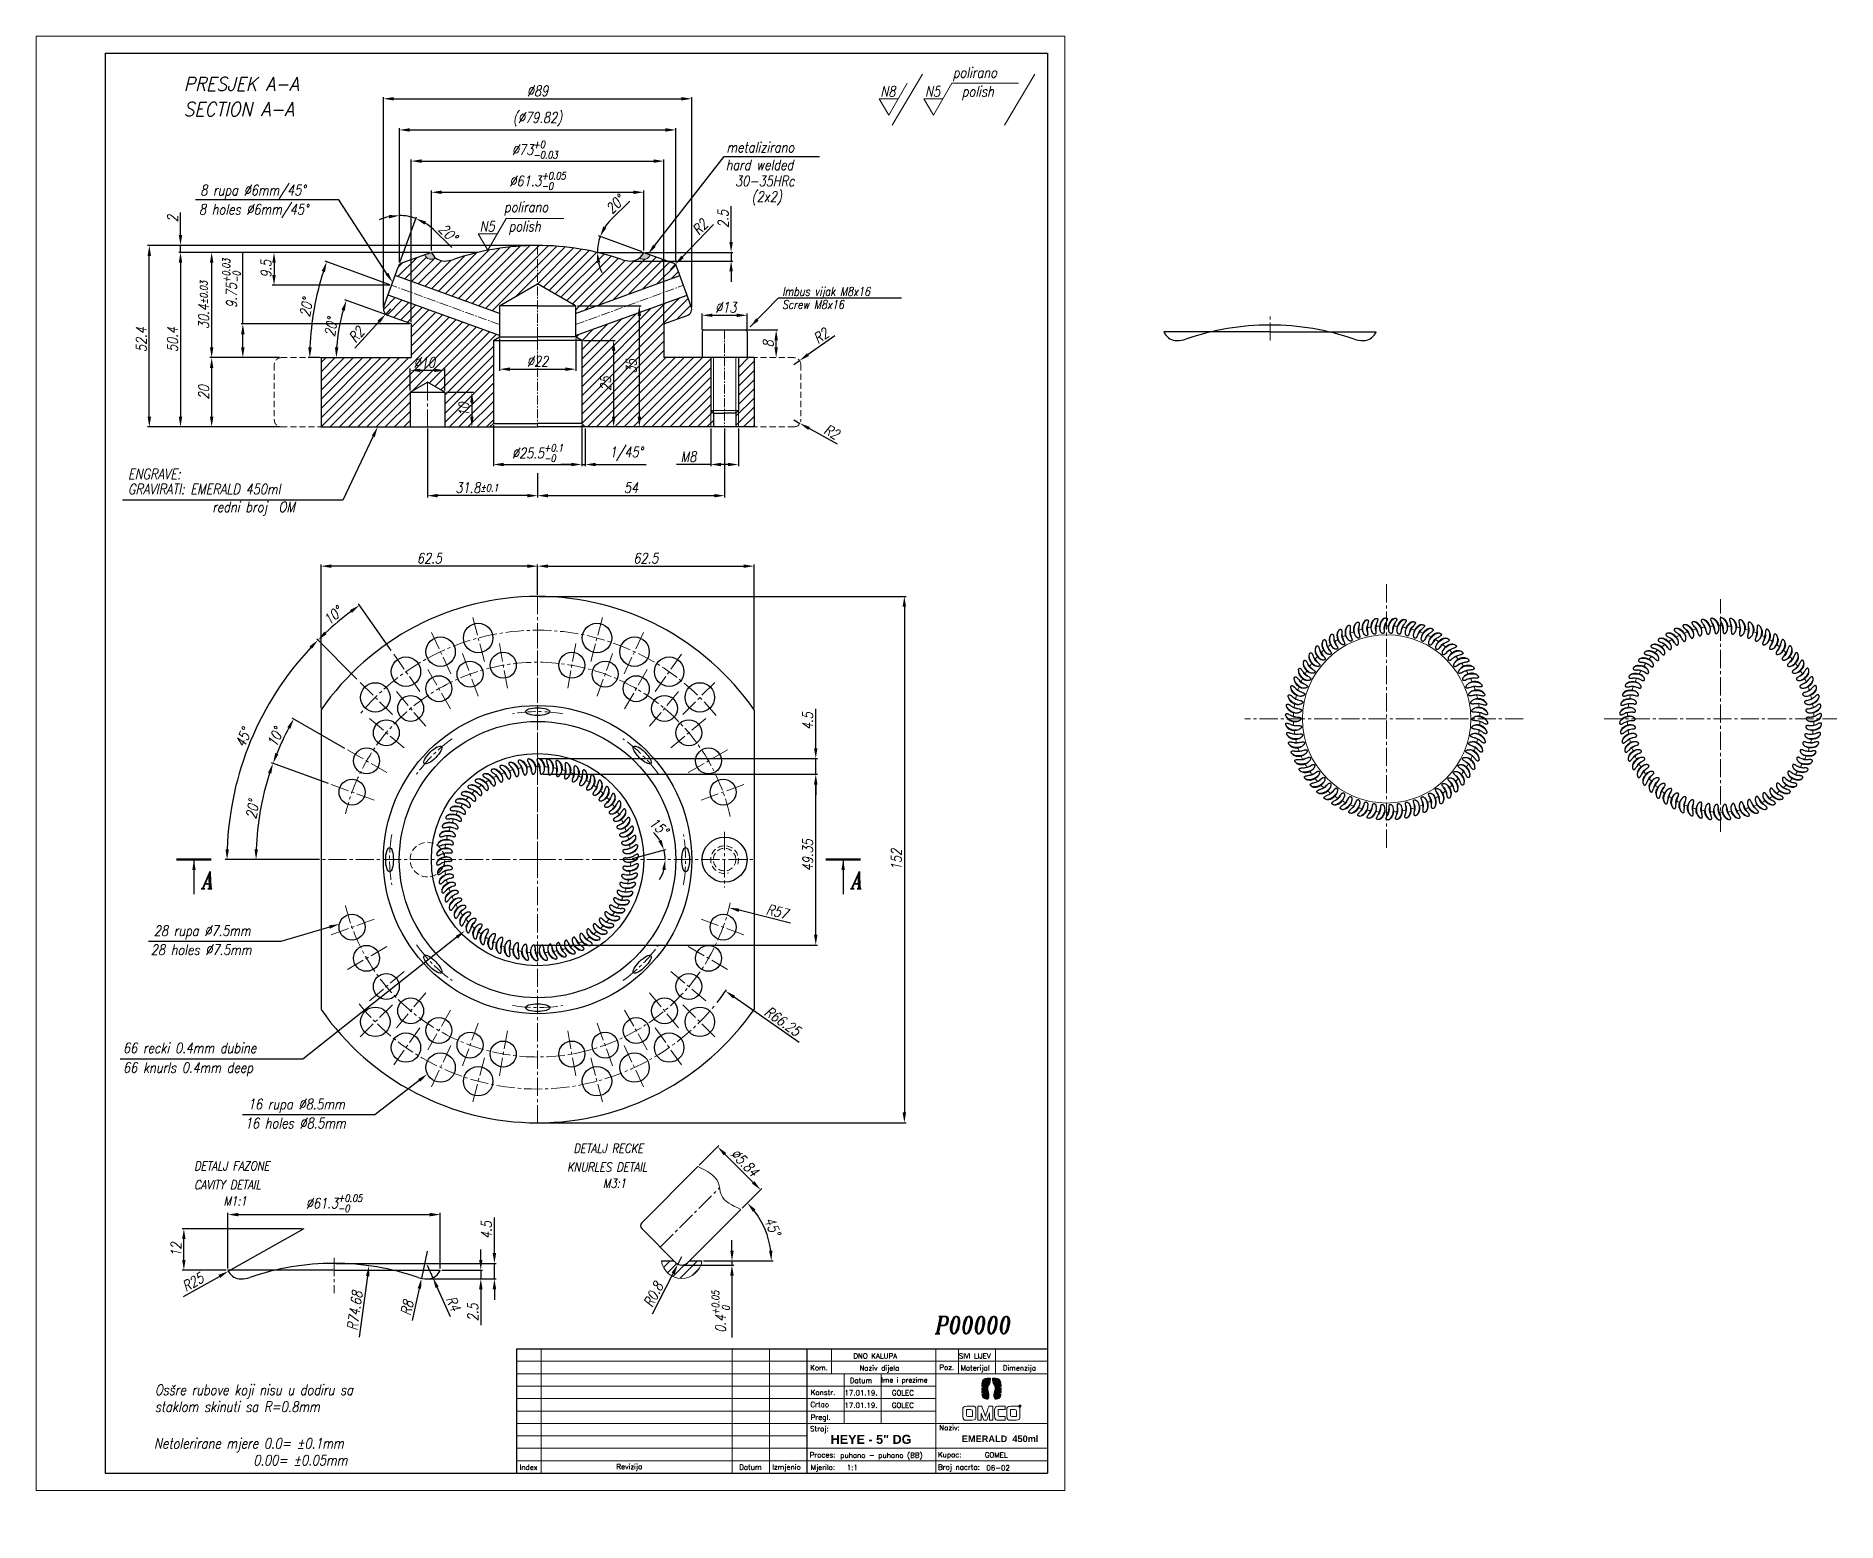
# Model space of a CAD drawing. Extents: x 89 to 609, y 11 to 440.
import ezdxf
from ezdxf import colors
from ezdxf.entities.mleader import LeaderData, LeaderLine
from ezdxf.math import Vec2, Vec3

# ---------------------------------------------------------------- set-up
doc = ezdxf.new("R2010")
doc.units = 0
doc.header["$LTSCALE"] = 7
doc.header["$MEASUREMENT"] = 0
doc.linetypes.add('CENTER2', pattern=[1.125, 0.75, -0.125, 0.125, -0.125])
doc.linetypes.add('HIDDEN', pattern=[0.375, 0.25, -0.125])
doc.layers.get('0').update_dxf_attribs({"linetype": 'CONTINUOUS', "lineweight": 15})
for name, color, linetype, lineweight in [('1', 1, 'CENTER2', 15), ('2', 2, 'HIDDEN', 15), ('3', 3, 'CONTINUOUS', 30), ('4', 5, 'CONTINUOUS', 50), ('8', 252, 'CONTINUOUS', 15), ('ENGLISH', 252, 'CONTINUOUS', 18)]:
    doc.layers.add(name, color=color, linetype=linetype, lineweight=lineweight)
doc.styles.add('ITALICT', font='ITALICT.shx', dxfattribs={"width": 0.8, "height": 3})
doc.styles.add('ROMANS', font='romans.shx')
doc.styles.get("Standard").update_dxf_attribs({"font": 'isocp.shx', "height": 3})
doc.dimstyles.get("Standard").update_dxf_attribs({"dimtxt": 3, "dimasz": 3, "dimexe": 0.5, "dimexo": 0.5, "dimgap": 0.8, "dimtad": 1, "dimdsep": 46, "dimtxsty": 'ITALICT', "dimcen": 0.09, "dimazin": 2, "dimtfac": 1, "dimtmove": 0, "dimatfit": 3, "dimfxl": 1, "dimtolj": 1, "dimtzin": 0, "dimarcsym": 0})

msp = doc.modelspace()

# ---------------------------------------------------------------- texts
at = {"linetype": 'Continuous', "style": 'ITALICT', "width": 0.9}
msp.add_text('PRESJEK A-A', height=4, dxfattribs=at).set_placement((131.651, 424.189))
at = {"style": 'ITALICT', "width": 0.8}
for s, height, p in [('metalizirano', 3, (288.37, 406.412)), ('8 rupa %%C6mm/45%%D', 3, (136.421, 394.014)), ('30-35HRc', 3, (290.818, 396.674)), ('(2x2)', 3, (295.609, 392.179)), ('Imbus vijak M8x16', 2.5, (304.429, 365.027)), ('GRAVIRATI: EMERALD 450ml ', 3, (115.574, 307.698)), ('redni broj  OM', 3, (139.89, 302.541)), ('A', 5, (137.064, 193.8)), ('A', 5, (324.497, 193.8)), ('28 rupa %%C7.5mm', 3, (123.004, 180.166)), ('66 recki 0.4mm dubine', 3, (114.138, 146.321)), ('16 rupa %%C8.5mm', 3, (150.184, 130.094)), ('DETALJ RECKE', 2.625, (244.163, 117.546)), ('DETALJ FAZONE', 2.625, (134.648, 112.449)), ('M3:1', 2.625, (252.696, 107.429)), ('M1:1', 2.625, (143.181, 102.332)), ('P00000', 5, (348.606, 65.289)), ('Osšre rubove koji nisu u dodiru sa', 3, (123.334, 47.585)), ('staklom skinuti sa R=0.8mm', 3, (123.334, 42.727)), ('Netolerirane mjere 0.0= %%p0.1mm', 3, (123.133, 32.125)), ('                0.00= %%p0.05mm', 3, (123.133, 27.267))]:
    msp.add_text(s, height=height, dxfattribs=at).set_placement(p)
at = {"style": 'ROMANS'}
for s, height, p in [('DNO KALUPA', 1.49, (324.985, 58.137)), ('SIVI LIJEV', 1.45, (355.44, 58.15)), ('Kom.', 1.49, (312.514, 54.742)), ('Datum', 1.49, (323.951, 51.058)), ('Naziv dijela', 1.49, (326.741, 54.634)), ('Ime i prezime', 1.42, (333.084, 51.193)), ('Poz.', 1.49, (349.821, 54.847)), ('Materijal', 1.49, (355.939, 54.687)), ('Dimenzija', 1.49, (368.129, 54.691)), ('Konstr.', 1.49, (312.687, 47.624)), ('17.01.19.', 1.49, (322.4, 47.459)), ('GOLEC', 1.49, (336.084, 47.459)), ('Crtao', 1.49, (312.592, 44.121)), ('Pregl.', 1.49, (312.687, 40.426)), ('17.01.19.', 1.49, (322.4, 43.871)), ('GOLEC', 1.49, (336.084, 43.871)), ('Stroj:', 1.49, (312.492, 37.119)), ('Naziv:', 1.49, (349.803, 37.426)), ('puhano - puhano (BB)', 1.49, (321.207, 29.454)), ('Index', 1.49, (228.628, 26)), ('Revizija', 1.49, (256.572, 26.177)), ('Datum', 1.49, (292.035, 26.013)), ('Izmjenio', 1.49, (301.534, 26.054)), ('Proces:', 1.49, (312.377, 29.557)), ('Mjerilo:', 1.49, (312.666, 25.969)), ('1:1', 1.49, (323.087, 25.914)), ('Kupac:', 1.49, (349.423, 29.618)), ('Broj nacrta:', 1.49, (349.432, 26.028)), ('GOMEL', 1.49, (362.93, 29.546)), ('06-02', 1.49, (363.4, 25.801))]:
    msp.add_text(s, height=height, dxfattribs=at).set_placement(p)
at = {"attachment_point": 1}
for s, insert, char_height, width in [('{\\fArial|b1|i0|c238|p34;HEYE - 5" DG}', (318.426, 36.087), 2.6, 26.63899), ('{\\fArial|b1|i0|c238|p34;EMERALD  450ml}', (356.282, 35.907), 1.9, 34.36193)]:
    msp.add_mtext(s, dxfattribs=dict(at, insert=insert, char_height=char_height, width=width))
at = {"layer": '8', "style": 'ITALICT', "width": 0.8}
msp.add_text('Screw M8x16', height=2.5, dxfattribs=at).set_placement((304.429, 361.259))
at = {"layer": 'ENGLISH', "linetype": 'Continuous', "style": 'ITALICT', "width": 0.9}
msp.add_text('SECTION A-A', height=4, dxfattribs=at).set_placement((131.651, 416.908))
at = {"layer": 'ENGLISH', "style": 'ITALICT', "width": 0.8}
for s, height, p in [('hard welded', 3, (288.121, 401.323)), ('8 holes %%C6mm/45%%D', 3, (136.06, 388.488)), ('ENGRAVE:', 3, (115.569, 312.061)), ('28 holes %%C7.5mm', 3, (122.143, 174.675)), ('66 knurls 0.4mm deep', 3, (114.138, 140.637)), ('16 holes %%C8.5mm', 3, (149.323, 124.603)), ('KNURLES DETAIL', 2.625, (242.343, 112.091)), ('CAVITY DETAIL', 2.625, (134.648, 106.994))]:
    msp.add_text(s, height=height, dxfattribs=at).set_placement(p)

# ---------------------------------------------------------------- blocks, each defined once
blk = doc.blocks.new('*D12')
at = {"color": 0, "lineweight": -2}
for p, q in [((193.9, 374.68), (193.9, 413.41)), ((196.9, 412.91), (270.72, 412.91)), ((273.72, 374.68), (273.72, 413.41))]:
    blk.add_line(p, q, dxfattribs=at)
at = {"color": 0}
for points in [[(196.9, 413.41), (196.9, 412.41), (193.9, 412.91)], [(270.72, 412.41), (270.72, 413.41), (273.72, 412.91)]]:
    blk.add_solid(points, dxfattribs=at)
at = {"color": 0, "insert": (233.81, 416), "char_height": 3, "attachment_point": 5, "style": 'ITALICT'}
blk.add_mtext('\\A1;(%%c79.82)', dxfattribs=at)
blk = doc.blocks.new('*D13')
at = {"color": 0, "lineweight": -2}
for p, q in [((189.31, 361.71), (189.31, 422.41)), ((192.31, 421.91), (275.31, 421.91)), ((278.31, 361.71), (278.31, 422.41))]:
    blk.add_line(p, q, dxfattribs=at)
at = {"color": 0}
for points in [[(192.31, 422.41), (192.31, 421.41), (189.31, 421.91)], [(275.31, 421.41), (275.31, 422.41), (278.31, 421.91)]]:
    blk.add_solid(points, dxfattribs=at)
at = {"color": 0, "insert": (233.81, 424.21), "char_height": 3, "attachment_point": 5, "style": 'ITALICT'}
blk.add_mtext('\\A1;%%c89', dxfattribs=at)
blk = doc.blocks.new('*D14')
at = {"color": 0, "linetype": 'ByBlock', "lineweight": -2}
for p, q in [((197.31, 357.4), (197.31, 404.41)), ((200.31, 403.91), (267.31, 403.91)), ((270.31, 357.4), (270.31, 404.41))]:
    blk.add_line(p, q, dxfattribs=at)
at = {"color": 0}
for points in [[(200.31, 404.41), (200.31, 403.41), (197.31, 403.91)], [(267.31, 403.41), (267.31, 404.41), (270.31, 403.91)]]:
    blk.add_solid(points, dxfattribs=at)
at = {"color": 0, "insert": (232.99, 407.19), "char_height": 3, "attachment_point": 5, "style": 'ITALICT'}
blk.add_mtext('\\A1;%%c73{}{\\H0.71x;\\C3;\\S+0^ -0.03;}', dxfattribs=at)
blk = doc.blocks.new('*D15')
at = {"color": 0, "lineweight": -2}
for p, q in [((200.71, 377.55), (157.22, 377.55)), ((157.72, 374.55), (157.72, 371.05)), ((191.17, 368.05), (157.22, 368.05))]:
    blk.add_line(p, q, dxfattribs=at)
at = {"color": 0}
for points in [[(158.22, 374.55), (157.22, 374.55), (157.72, 377.55)], [(157.22, 371.05), (158.22, 371.05), (157.72, 368.05)]]:
    blk.add_solid(points, dxfattribs=at)
at = {"color": 0, "insert": (155.42, 372.8), "char_height": 3, "attachment_point": 5, "rotation": 90, "style": 'ITALICT'}
blk.add_mtext('\\A1;9.5', dxfattribs=at)
blk = doc.blocks.new('*D4')
at = {"color": 0, "linetype": 'ByBlock', "lineweight": -2}
for p, q in [((203.16, 378.05), (203.16, 395.41)), ((264.46, 378.05), (264.46, 395.41)), ((206.16, 394.91), (261.46, 394.91))]:
    blk.add_line(p, q, dxfattribs=at)
at = {"color": 0}
for points in [[(206.16, 395.41), (206.16, 394.41), (203.16, 394.91)], [(261.46, 394.41), (261.46, 395.41), (264.46, 394.91)]]:
    blk.add_solid(points, dxfattribs=at)
at = {"color": 0, "insert": (233.81, 398.19), "char_height": 3, "attachment_point": 5, "style": 'ITALICT'}
blk.add_mtext('\\A1;%%c61.3{}{\\H0.71x;\\C3;\\S+0.05^ -0;}', dxfattribs=at)
blk = doc.blocks.new('*D5')
at = {"color": 0, "linetype": 'ByBlock', "lineweight": -2}
for p, q in [((148.72, 356.9), (148.72, 377.34)), ((196.81, 356.9), (148.22, 356.9)), ((148.72, 350.15), (148.72, 353.9)), ((159.31, 347.15), (148.22, 347.15))]:
    blk.add_line(p, q, dxfattribs=at)
at = {"color": 0}
for points in [[(149.22, 353.9), (148.22, 353.9), (148.72, 356.9)], [(148.22, 350.15), (149.22, 350.15), (148.72, 347.15)]]:
    blk.add_solid(points, dxfattribs=at)
at = {"color": 0, "insert": (145.44, 368.62), "char_height": 3, "attachment_point": 5, "rotation": 90, "style": 'ITALICT'}
blk.add_mtext('\\A1;9.75{}{\\H0.71x;\\C3;\\S+0.03^ -0;}', dxfattribs=at)
blk = doc.blocks.new('*D6')
at = {"color": 0, "lineweight": -2}
for p, q in [((159.31, 347.15), (139.22, 347.15)), ((139.72, 330.15), (139.72, 344.15)), ((159.31, 327.15), (139.22, 327.15))]:
    blk.add_line(p, q, dxfattribs=at)
at = {"color": 0}
for points in [[(139.22, 344.15), (140.22, 344.15), (139.72, 347.15)], [(139.22, 330.15), (140.22, 330.15), (139.72, 327.15)]]:
    blk.add_solid(points, dxfattribs=at)
at = {"color": 0, "insert": (137.42, 337.15), "char_height": 3, "attachment_point": 5, "rotation": 90, "style": 'ITALICT'}
blk.add_mtext('\\A1;20', dxfattribs=at)
blk = doc.blocks.new('*D7')
at = {"color": 0, "lineweight": -2}
for p, q in [((158.68, 377.55), (139.22, 377.55)), ((139.72, 350.15), (139.72, 374.55)), ((159.31, 347.15), (139.22, 347.15))]:
    blk.add_line(p, q, dxfattribs=at)
at = {"color": 0}
for points in [[(139.22, 374.55), (140.22, 374.55), (139.72, 377.55)], [(139.22, 350.15), (140.22, 350.15), (139.72, 347.15)]]:
    blk.add_solid(points, dxfattribs=at)
at = {"color": 0, "insert": (137.42, 362.35), "char_height": 3, "attachment_point": 5, "rotation": 90, "style": 'ITALICT'}
blk.add_mtext('\\A1;30.4{}{\\H0.71x;\\C3;%%p0.03}', dxfattribs=at)
blk = doc.blocks.new('*D8')
at = {"color": 0, "lineweight": -2}
for p, q in [((233.31, 379.55), (121.22, 379.55)), ((121.72, 330.15), (121.72, 376.55)), ((159.31, 327.15), (121.22, 327.15))]:
    blk.add_line(p, q, dxfattribs=at)
at = {"color": 0}
for points in [[(122.22, 376.55), (121.22, 376.55), (121.72, 379.55)], [(121.22, 330.15), (122.22, 330.15), (121.72, 327.15)]]:
    blk.add_solid(points, dxfattribs=at)
at = {"color": 0, "insert": (119.42, 352.35), "char_height": 3, "attachment_point": 5, "rotation": 90, "style": 'ITALICT'}
blk.add_mtext('\\A1;52.4', dxfattribs=at)
blk = doc.blocks.new('*D9')
at = {"color": 0, "lineweight": -2}
for p, q in [((289.69, 380.55), (289.69, 390.86)), ((261.21, 375.05), (290.19, 375.05)), ((264.96, 377.55), (290.19, 377.55)), ((289.69, 377.55), (289.69, 375.05)), ((289.69, 372.05), (289.69, 369.05))]:
    blk.add_line(p, q, dxfattribs=at)
at = {"color": 0}
for points in [[(289.19, 380.55), (290.19, 380.55), (289.69, 377.55)], [(290.19, 372.05), (289.19, 372.05), (289.69, 375.05)]]:
    blk.add_solid(points, dxfattribs=at)
at = {"color": 0, "insert": (287.39, 387.21), "char_height": 3, "attachment_point": 5, "rotation": 90, "style": 'ITALICT'}
blk.add_mtext('\\A1;2.5', dxfattribs=at)
blk = doc.blocks.new('*D10')
at = {"color": 0, "lineweight": -2}
for p, q in [((235.38, 226.87), (314.62, 226.87)), ((314.12, 180.52), (314.12, 223.87)), ((233.23, 177.52), (314.62, 177.52))]:
    blk.add_line(p, q, dxfattribs=at)
at = {"color": 0}
for points in [[(314.62, 223.87), (313.62, 223.87), (314.12, 226.87)], [(313.62, 180.52), (314.62, 180.52), (314.12, 177.52)]]:
    blk.add_solid(points, dxfattribs=at)
at = {"color": 0, "insert": (311.82, 203.45), "char_height": 3, "attachment_point": 5, "rotation": 90, "style": 'ITALICT'}
blk.add_mtext('\\A1;49.35', dxfattribs=at)
blk = doc.blocks.new('*D11')
at = {"color": 0, "lineweight": -2}
for p, q in [((314.12, 234.37), (314.12, 245.77)), ((234.47, 231.37), (314.62, 231.37)), ((314.12, 226.87), (314.12, 231.37)), ((235.38, 226.87), (314.62, 226.87)), ((314.12, 223.87), (314.12, 220.87))]:
    blk.add_line(p, q, dxfattribs=at)
at = {"color": 0}
for points in [[(313.62, 234.37), (314.62, 234.37), (314.12, 231.37)], [(314.62, 223.87), (313.62, 223.87), (314.12, 226.87)]]:
    blk.add_solid(points, dxfattribs=at)
at = {"color": 0, "insert": (311.82, 242.17), "char_height": 3, "attachment_point": 5, "rotation": 90, "style": 'ITALICT'}
blk.add_mtext('\\A1;4.5', dxfattribs=at)
blk = doc.blocks.new('*D16')
at = {"color": 0, "lineweight": -2}
blk.add_line((190.15, 359.5), (178.15, 363.87), dxfattribs=at)
blk.add_arc((224.1, 347.15), 48.39, 163.5526, 176.4474, dxfattribs=at)
at = {"color": 0}
for points in [[(177.21, 361.01), (178.16, 360.7), (178.62, 363.7)], [(176.3, 350.13), (175.3, 350.16), (175.7, 347.15)]]:
    blk.add_solid(points, dxfattribs=at)
at = {"color": 0, "insert": (174.17, 355.95), "char_height": 3, "attachment_point": 5, "rotation": 80, "style": 'ITALICT'}
blk.add_mtext('\\A1;20°', dxfattribs=at)
blk = doc.blocks.new('*D17')
at = {"color": 0, "lineweight": -2}
for p, q in [((191.31, 361.21), (189.97, 359.73)), ((181.08, 349.89), (187.96, 357.5))]:
    blk.add_line(p, q, dxfattribs=at)
at = {"color": 0}
blk.add_solid([(187.58, 357.84), (188.33, 357.17), (189.97, 359.73)], dxfattribs=at)
at = {"color": 0, "insert": (181.51, 353.8), "char_height": 3, "attachment_point": 5, "rotation": 47.9094, "style": 'ITALICT'}
blk.add_mtext('\\A1;R2', dxfattribs=at)
blk = doc.blocks.new('*D19')
at = {"color": 0, "linetype": 'ByBlock', "lineweight": -2}
for p, q in [((144.4, 84.11), (144.4, 100.19)), ((147.4, 99.69), (202.7, 99.69)), ((205.7, 84.11), (205.7, 100.19))]:
    blk.add_line(p, q, dxfattribs=at)
at = {"color": 0}
for points in [[(147.4, 100.19), (147.4, 99.19), (144.4, 99.69)], [(202.7, 99.19), (202.7, 100.19), (205.7, 99.69)]]:
    blk.add_solid(points, dxfattribs=at)
at = {"color": 0, "insert": (175.05, 102.98), "char_height": 3, "attachment_point": 5, "style": 'ITALICT'}
blk.add_mtext('\\A1;%%c61.3{}{\\H0.71x;\\C3;\\S+0.05^ -0;}', dxfattribs=at)
blk = doc.blocks.new('*D20')
at = {"color": 0, "lineweight": -2}
for p, q in [((217.42, 86.61), (217.42, 89.61)), ((206.2, 83.61), (217.92, 83.61)), ((217.42, 83.61), (217.42, 81.11)), ((202.45, 81.11), (217.92, 81.11)), ((217.42, 78.11), (217.42, 67.79))]:
    blk.add_line(p, q, dxfattribs=at)
at = {"color": 0}
for points in [[(216.92, 86.61), (217.92, 86.61), (217.42, 83.61)], [(217.92, 78.11), (216.92, 78.11), (217.42, 81.11)]]:
    blk.add_solid(points, dxfattribs=at)
at = {"color": 0, "insert": (215.12, 71.45), "char_height": 3, "attachment_point": 5, "rotation": 90, "style": 'ITALICT'}
blk.add_mtext('\\A1;2.5', dxfattribs=at)
blk = doc.blocks.new('*D22')
at = {"color": 0, "lineweight": -2}
for p, q in [((319.59, 353.43), (311.9, 348.03)), ((307.81, 345.15), (309.44, 346.3))]:
    blk.add_line(p, q, dxfattribs=at)
at = {"color": 0}
blk.add_solid([(311.61, 348.44), (312.19, 347.62), (309.44, 346.3)], dxfattribs=at)
at = {"color": 0, "insert": (315.65, 353.47), "char_height": 3, "attachment_point": 5, "rotation": 35.1086, "style": 'ITALICT'}
blk.add_mtext('\\A1;R2', dxfattribs=at)
blk = doc.blocks.new('*D23')
at = {"color": 0, "lineweight": -2}
for p, q in [((307.81, 329.15), (309.56, 328.18)), ((320.4, 322.17), (312.18, 326.73))]:
    blk.add_line(p, q, dxfattribs=at)
at = {"color": 0}
blk.add_solid([(312.42, 327.16), (311.94, 326.29), (309.56, 328.18)], dxfattribs=at)
at = {"color": 0, "insert": (318.72, 325.73), "char_height": 3, "attachment_point": 5, "rotation": 330.9977, "style": 'ITALICT'}
blk.add_mtext('\\A1;R2', dxfattribs=at)
blk = doc.blocks.new('*D24')
at = {"color": 0, "lineweight": -2}
for p, q in [((202.01, 326.65), (202.01, 306.8)), ((233.81, 313.75), (233.81, 306.8)), ((230.81, 307.3), (205.01, 307.3))]:
    blk.add_line(p, q, dxfattribs=at)
at = {"color": 0}
for points in [[(205.01, 307.8), (205.01, 306.8), (202.01, 307.3)], [(230.81, 307.8), (230.81, 306.8), (233.81, 307.3)]]:
    blk.add_solid(points, dxfattribs=at)
at = {"color": 0, "insert": (216.31, 309.6), "char_height": 3, "attachment_point": 5, "style": 'ITALICT'}
blk.add_mtext('\\A1;31.8{}{\\H0.71x;\\C3;%%p0.1}', dxfattribs=at)
blk = doc.blocks.new('*D25')
at = {"color": 0, "lineweight": -2}
for p, q in [((207.51, 337.15), (215.35, 337.15)), ((214.85, 334.15), (214.85, 330.15)), ((215.35, 327.15), (215.35, 327.15))]:
    blk.add_line(p, q, dxfattribs=at)
at = {"color": 0}
for points in [[(215.35, 334.15), (214.35, 334.15), (214.85, 337.15)], [(214.35, 330.15), (215.35, 330.15), (214.85, 327.15)]]:
    blk.add_solid(points, dxfattribs=at)
at = {"color": 0, "insert": (212.55, 332.15), "char_height": 3, "attachment_point": 5, "rotation": 90, "style": 'ITALICT'}
blk.add_mtext('\\A1;10', dxfattribs=at)
blk = doc.blocks.new('*D26')
at = {"color": 0, "lineweight": -2}
for p, q in [((197.01, 337.65), (197.01, 343.98)), ((204.01, 343.48), (200.01, 343.48)), ((207.01, 337.65), (207.01, 343.98))]:
    blk.add_line(p, q, dxfattribs=at)
at = {"color": 0}
for points in [[(200.01, 343.98), (200.01, 342.98), (197.01, 343.48)], [(204.01, 342.98), (204.01, 343.98), (207.01, 343.48)]]:
    blk.add_solid(points, dxfattribs=at)
at = {"color": 0, "insert": (201.13, 345.78), "char_height": 3, "attachment_point": 5, "style": 'ITALICT'}
blk.add_mtext('\\A1;%%c10', dxfattribs=at)
blk = doc.blocks.new('*D27')
at = {"color": 0, "lineweight": -2}
for p, q in [((281.31, 355.15), (281.31, 359.88)), ((284.31, 359.38), (291.31, 359.38)), ((294.31, 355.15), (294.31, 359.88))]:
    blk.add_line(p, q, dxfattribs=at)
at = {"color": 0}
for points in [[(284.31, 359.88), (284.31, 358.88), (281.31, 359.38)], [(291.31, 359.88), (291.31, 358.88), (294.31, 359.38)]]:
    blk.add_solid(points, dxfattribs=at)
at = {"color": 0, "insert": (288.15, 361.68), "char_height": 3, "attachment_point": 5, "style": 'ITALICT'}
blk.add_mtext('\\A1;%%c13', dxfattribs=at)
blk = doc.blocks.new('*D28')
at = {"color": 0, "lineweight": -2}
for p, q in [((283.81, 326.65), (283.81, 315.8)), ((291.81, 326.65), (291.81, 315.8)), ((283.81, 316.3), (273.95, 316.3)), ((288.81, 316.3), (286.81, 316.3))]:
    blk.add_line(p, q, dxfattribs=at)
at = {"color": 0}
for points in [[(286.81, 316.8), (286.81, 315.8), (283.81, 316.3)], [(288.81, 316.8), (288.81, 315.8), (291.81, 316.3)]]:
    blk.add_solid(points, dxfattribs=at)
at = {"color": 0, "insert": (277.38, 318.6), "char_height": 3, "attachment_point": 5, "style": 'ITALICT'}
blk.add_mtext('\\A1;M8', dxfattribs=at)
blk = doc.blocks.new('*D29')
at = {"color": 0, "lineweight": -2}
for p, q in [((294.31, 355.15), (303.2, 355.15)), ((302.7, 350.15), (302.7, 352.15))]:
    blk.add_line(p, q, dxfattribs=at)
at = {"color": 0}
for points in [[(302.2, 352.15), (303.2, 352.15), (302.7, 355.15)], [(302.2, 350.15), (303.2, 350.15), (302.7, 347.15)]]:
    blk.add_solid(points, dxfattribs=at)
at = {"color": 0, "insert": (300.4, 351.15), "char_height": 3, "attachment_point": 5, "rotation": 90, "style": 'ITALICT'}
blk.add_mtext('\\A1;8', dxfattribs=at)
blk = doc.blocks.new('*D30')
at = {"color": 0, "lineweight": -2}
for p, q in [((287.81, 326.65), (287.81, 306.8)), ((233.81, 313.75), (233.81, 306.8)), ((236.81, 307.3), (284.81, 307.3))]:
    blk.add_line(p, q, dxfattribs=at)
at = {"color": 0}
for points in [[(236.81, 307.8), (236.81, 306.8), (233.81, 307.3)], [(284.81, 307.8), (284.81, 306.8), (287.81, 307.3)]]:
    blk.add_solid(points, dxfattribs=at)
at = {"color": 0, "insert": (260.81, 309.6), "char_height": 3, "attachment_point": 5, "style": 'ITALICT'}
blk.add_mtext('\\A1;54', dxfattribs=at)
blk = doc.blocks.new('*D31')
at = {"color": 0, "lineweight": -2}
for p, q in [((222.81, 352.66), (222.81, 343.32)), ((244.81, 352.66), (244.81, 343.32)), ((225.81, 343.82), (241.81, 343.82))]:
    blk.add_line(p, q, dxfattribs=at)
at = {"color": 0}
for points in [[(225.81, 344.32), (225.81, 343.32), (222.81, 343.82)], [(241.81, 344.32), (241.81, 343.32), (244.81, 343.82)]]:
    blk.add_solid(points, dxfattribs=at)
at = {"color": 0, "insert": (233.81, 346.12), "char_height": 3, "attachment_point": 5, "style": 'ITALICT'}
blk.add_mtext('\\A1;%%c22', dxfattribs=at)
blk = doc.blocks.new('*D32')
at = {"color": 0, "lineweight": -2}
for p, q in [((221.06, 327.65), (221.06, 315.8)), ((246.56, 327.65), (246.56, 315.8)), ((224.06, 316.3), (243.56, 316.3))]:
    blk.add_line(p, q, dxfattribs=at)
at = {"color": 0}
for points in [[(224.06, 316.8), (224.06, 315.8), (221.06, 316.3)], [(243.56, 316.8), (243.56, 315.8), (246.56, 316.3)]]:
    blk.add_solid(points, dxfattribs=at)
at = {"color": 0, "insert": (233.81, 319.58), "char_height": 3, "attachment_point": 5, "style": 'ITALICT'}
blk.add_mtext('\\A1;%%c25.5{}{\\H0.71x;\\C3;\\S+0.1^ -0;}', dxfattribs=at)
blk = doc.blocks.new('*D33')
at = {"color": 0, "lineweight": -2}
for p, q in [((247.56, 326.65), (247.56, 315.8)), ((243.56, 316.3), (240.56, 316.3)), ((246.56, 316.3), (247.56, 316.3)), ((250.56, 316.3), (265.21, 316.3))]:
    blk.add_line(p, q, dxfattribs=at)
at = {"color": 0}
for points in [[(243.56, 316.8), (243.56, 315.8), (246.56, 316.3)], [(250.56, 316.8), (250.56, 315.8), (247.56, 316.3)]]:
    blk.add_solid(points, dxfattribs=at)
at = {"color": 0, "insert": (259.39, 319.38), "char_height": 3, "attachment_point": 5, "style": 'ITALICT'}
blk.add_mtext('\\A1;1/45%%d', dxfattribs=at)
blk = doc.blocks.new('*D34')
at = {"color": 0, "lineweight": -2}
for p, q in [((245.31, 362.15), (263.69, 362.15)), ((263.19, 330.15), (263.19, 359.15)), ((262.69, 327.15), (262.69, 327.15))]:
    blk.add_line(p, q, dxfattribs=at)
at = {"color": 0}
for points in [[(263.69, 359.15), (262.69, 359.15), (263.19, 362.15)], [(262.69, 330.15), (263.69, 330.15), (263.19, 327.15)]]:
    blk.add_solid(points, dxfattribs=at)
at = {"color": 0, "insert": (260.89, 344.65), "char_height": 3, "attachment_point": 5, "rotation": 90, "style": 'ITALICT'}
blk.add_mtext('\\A1;35', dxfattribs=at)
blk = doc.blocks.new('*D35')
at = {"color": 0, "lineweight": -2}
for p, q in [((247.06, 352.15), (256.26, 352.15)), ((255.76, 349.15), (255.76, 330.15)), ((256.26, 327.15), (256.26, 327.15))]:
    blk.add_line(p, q, dxfattribs=at)
at = {"color": 0}
for points in [[(256.26, 349.15), (255.26, 349.15), (255.76, 352.15)], [(255.26, 330.15), (256.26, 330.15), (255.76, 327.15)]]:
    blk.add_solid(points, dxfattribs=at)
at = {"color": 0, "insert": (253.46, 339.65), "char_height": 3, "attachment_point": 5, "rotation": 90, "style": 'ITALICT'}
blk.add_mtext('\\A1;25', dxfattribs=at)
blk = doc.blocks.new('*D46')
at = {"color": 0, "lineweight": -2}
for p, q in [((234.31, 278.2), (340.2, 278.2)), ((339.7, 275.2), (339.7, 129.2)), ((234.31, 126.2), (340.2, 126.2))]:
    blk.add_line(p, q, dxfattribs=at)
at = {"color": 0}
for points in [[(339.2, 275.2), (340.2, 275.2), (339.7, 278.2)], [(339.2, 129.2), (340.2, 129.2), (339.7, 126.2)]]:
    blk.add_solid(points, dxfattribs=at)
at = {"color": 0, "insert": (337.4, 202.2), "char_height": 3, "attachment_point": 5, "rotation": 90, "style": 'ITALICT'}
blk.add_mtext('\\A1;152', dxfattribs=at)
blk = doc.blocks.new('*D47')
at = {"color": 0, "lineweight": -2}
for p, q in [((171.31, 245.94), (171.31, 287.44)), ((230.81, 286.94), (174.31, 286.94)), ((233.81, 278.7), (233.81, 287.44))]:
    blk.add_line(p, q, dxfattribs=at)
at = {"color": 0}
for points in [[(174.31, 287.44), (174.31, 286.44), (171.31, 286.94)], [(230.81, 287.44), (230.81, 286.44), (233.81, 286.94)]]:
    blk.add_solid(points, dxfattribs=at)
at = {"color": 0, "insert": (202.56, 289.24), "char_height": 3, "attachment_point": 5, "style": 'ITALICT'}
blk.add_mtext('\\A1;62.5', dxfattribs=at)
blk = doc.blocks.new('*D48')
at = {"color": 0, "lineweight": -2}
for p, q in [((233.81, 278.7), (233.81, 287.44)), ((236.81, 286.94), (293.31, 286.94)), ((296.31, 245.94), (296.31, 287.44))]:
    blk.add_line(p, q, dxfattribs=at)
at = {"color": 0}
for points in [[(236.81, 287.44), (236.81, 286.44), (233.81, 286.94)], [(293.31, 287.44), (293.31, 286.44), (296.31, 286.94)]]:
    blk.add_solid(points, dxfattribs=at)
at = {"color": 0, "insert": (265.06, 289.24), "char_height": 3, "attachment_point": 5, "style": 'ITALICT'}
blk.add_mtext('\\A1;62.5', dxfattribs=at)
blk = doc.blocks.new('*D49')
at = {"color": 0, "lineweight": -2}
blk.add_line((306.79, 183.85), (292, 187.57), dxfattribs=at)
at = {"color": 0}
blk.add_solid([(292.12, 188.05), (291.87, 187.08), (289.09, 188.3)], dxfattribs=at)
at = {"color": 0, "insert": (303.03, 187.17), "char_height": 3, "attachment_point": 5, "rotation": 345.8882, "style": 'ITALICT'}
blk.add_mtext('\\A1;R57', dxfattribs=at)
blk = doc.blocks.new('*D50')
at = {"color": 0, "lineweight": -2}
blk.add_line((309.38, 149.35), (290.56, 162.51), dxfattribs=at)
blk.add_arc((233.81, 202.2), 66.25, 321.4891, 325.4645, dxfattribs=at)
at = {"color": 0}
blk.add_solid([(290.84, 162.92), (290.27, 162.1), (288.1, 164.23)], dxfattribs=at)
at = {"color": 0, "insert": (304.56, 155.52), "char_height": 3, "attachment_point": 5, "rotation": 325.032, "style": 'ITALICT'}
blk.add_mtext('\\A1;R66.25', dxfattribs=at)
blk = doc.blocks.new('*D51')
at = {"color": 0, "lineweight": -2}
for p, q in [((178.17, 234.32), (162.99, 243.08)), ((173.43, 224.17), (156.97, 230.16))]:
    blk.add_line(p, q, dxfattribs=at)
blk.add_arc((233.81, 202.2), 81.27, 152.1152, 157.8848, dxfattribs=at)
at = {"color": 0}
for points in [[(161.54, 240.45), (162.41, 239.96), (163.43, 242.83)], [(158.98, 232.61), (158.05, 232.97), (157.44, 229.99)]]:
    blk.add_solid(points, dxfattribs=at)
at = {"color": 0, "insert": (158.07, 237.51), "char_height": 3, "attachment_point": 5, "rotation": 65, "style": 'ITALICT'}
blk.add_mtext('\\A1;10°', dxfattribs=at)
blk = doc.blocks.new('*D52')
at = {"color": 0, "lineweight": -2}
for p, q in [((173.43, 224.17), (156.95, 230.17)), ((170.81, 202.2), (152.02, 202.2))]:
    blk.add_line(p, q, dxfattribs=at)
blk.add_arc((233.81, 202.2), 81.29, 162.1147, 177.8853, dxfattribs=at)
at = {"color": 0}
for points in [[(155.98, 227.32), (156.92, 227), (157.42, 230)], [(153.08, 205.19), (152.08, 205.21), (152.52, 202.2)]]:
    blk.add_solid(points, dxfattribs=at)
at = {"color": 0, "insert": (151.49, 216.71), "char_height": 3, "attachment_point": 5, "rotation": 80, "style": 'ITALICT'}
blk.add_mtext('\\A1;20°', dxfattribs=at)
blk = doc.blocks.new('*D53')
at = {"color": 0, "lineweight": -2}
for p, q in [((181.66, 254.35), (170.05, 265.95)), ((170.81, 202.2), (143.65, 202.2))]:
    blk.add_line(p, q, dxfattribs=at)
blk.add_arc((233.81, 202.2), 89.66, 136.9171, 178.0829, dxfattribs=at)
at = {"color": 0}
for points in [[(167.96, 263.79), (168.68, 263.09), (170.41, 265.6)], [(144.7, 205.19), (143.7, 205.21), (144.15, 202.2)]]:
    blk.add_solid(points, dxfattribs=at)
at = {"color": 0, "insert": (148.85, 237.39), "char_height": 3, "attachment_point": 5, "rotation": 67.5, "style": 'ITALICT'}
blk.add_mtext('\\A1;45°', dxfattribs=at)
blk = doc.blocks.new('*D54')
at = {"color": 0, "lineweight": -2}
for p, q in [((191.51, 262.61), (182.1, 276.05)), ((181.66, 254.35), (170.06, 265.95))]:
    blk.add_line(p, q, dxfattribs=at)
blk.add_arc((233.81, 202.2), 89.66, 126.9173, 133.0827, dxfattribs=at)
at = {"color": 0}
for points in [[(179.66, 274.28), (180.25, 273.47), (182.38, 275.64)], [(172.92, 267.32), (172.22, 268.04), (170.41, 265.59)]]:
    blk.add_solid(points, dxfattribs=at)
at = {"color": 0, "insert": (174.7, 272.64), "char_height": 3, "attachment_point": 5, "rotation": 40, "style": 'ITALICT'}
blk.add_mtext('\\A1;10°', dxfattribs=at)
blk = doc.blocks.new('*D55')
at = {"color": 0, "linetype": 'ByBlock', "lineweight": -2}
for p, q in [((275.41, 87.5), (274.32, 85.36)), ((266.99, 71.07), (272.95, 82.69))]:
    blk.add_line(p, q, dxfattribs=at)
at = {"color": 0}
blk.add_solid([(273.39, 82.46), (272.5, 82.92), (274.32, 85.36)], dxfattribs=at)
at = {"color": 0, "insert": (267.24, 76.6), "char_height": 3, "attachment_point": 5, "rotation": 62.8566, "style": 'ITALICT'}
blk.add_mtext('\\A1;R0.8', dxfattribs=at)
blk = doc.blocks.new('*D56')
at = {"color": 0, "linetype": 'ByBlock', "lineweight": -2}
for p, q in [((280.48, 113.95), (286.15, 119.62)), ((287.91, 117.14), (296.06, 109)), ((292.87, 101.56), (298.54, 107.23))]:
    blk.add_line(p, q, dxfattribs=at)
at = {"color": 0}
for points in [[(288.27, 117.5), (287.56, 116.79), (285.79, 119.26)], [(295.71, 108.64), (296.41, 109.35), (298.18, 106.88)]]:
    blk.add_solid(points, dxfattribs=at)
at = {"color": 0, "insert": (293.61, 114.7), "char_height": 3, "attachment_point": 5, "rotation": 315, "style": 'ITALICT'}
blk.add_mtext('\\A1;%%c5.84', dxfattribs=at)
blk = doc.blocks.new('*D57')
at = {"color": 0, "lineweight": -2}
for p, q in [((289.94, 89.3), (289.94, 92.3)), ((275.91, 85.1), (290.44, 85.1)), ((281.76, 86.3), (290.44, 86.3)), ((289.94, 86.3), (289.94, 85.1)), ((289.94, 82.1), (289.94, 64.17))]:
    blk.add_line(p, q, dxfattribs=at)
at = {"color": 0}
for points in [[(289.44, 89.3), (290.44, 89.3), (289.94, 86.3)], [(290.44, 82.1), (289.44, 82.1), (289.94, 85.1)]]:
    blk.add_solid(points, dxfattribs=at)
at = {"color": 0, "insert": (286.65, 71.64), "char_height": 3, "attachment_point": 5, "rotation": 90, "style": 'ITALICT'}
blk.add_mtext('\\A1;0.4{}{\\H0.71x;\\C3;\\S+0.05^  0;}', dxfattribs=at)
blk = doc.blocks.new('A$C0FD72C1E')
for p, q in [((4.36, 12.08), (-0.96, 2.86)), ((8.79, 14.65), (0, 0)), ((17.26, 12.08), (11.94, 2.86)), ((17.26, 12.08), (36.56, 12.08)), ((41.25, 14.65), (32.45, 0)), ((-3.7, 7.62), (-0.96, 2.86)), ((1.79, 7.62), (-3.7, 7.62)), ((9.19, 7.62), (11.94, 2.86)), ((14.69, 7.62), (9.19, 7.62))]:
    blk.add_line(p, q)
at = {"style": 'ITALICT', "width": 0.8}
for s, p in [('polirano', (17.55, 13.67)), ('N8', (-3.32, 8.24)), ('N5', (9.58, 8.24))]:
    blk.add_text(s, height=3, dxfattribs=at).set_placement(p)
at = {"layer": 'ENGLISH', "style": 'ITALICT', "width": 0.8}
blk.add_text('polish', height=3, dxfattribs=at).set_placement((20.16, 8.23))
blk = doc.blocks.new('A$C06FE1C3C')
for p, q in [((-9.22, 5.32), (-9.22, 21.93)), ((-9.22, 5.32), (0, 0)), ((-4.76, 2.75), (-4.76, -2.75)), ((-4.76, -2.75), (0, 0))]:
    blk.add_line(p, q)
at = {"style": 'ITALICT', "width": 0.8}
for s, p in [('polirano', (-11.02, 4.68)), ('N5', (-5.38, -2.36))]:
    blk.add_text(s, height=3, rotation=90, dxfattribs=at).set_placement(p)
at = {"layer": 'ENGLISH', "style": 'ITALICT', "width": 0.8}
blk.add_text('polish', height=3, rotation=90, dxfattribs=at).set_placement((-5.45, 6.02))
blk = doc.blocks.new('*U64')
at = {"layer": '1'}
blk.add_arc((42.74, 0), 42.74, 170.2086, 189.7914, dxfattribs=at)
at = {"layer": '3'}
blk.add_ellipse((0, 0), major_axis=(0, 3.5), ratio=0.316357, dxfattribs=at)
blk = doc.blocks.new('*U65')
at = {"color": 0, "linetype": 'ByBlock', "lineweight": -2}
for p, rotation in [((233.81, 244.94), 270.0000000000001), ((203.59, 232.42), 315.0000000000001), ((264.03, 232.42), 225.0000000000001), ((276.55, 202.2), 180), ((203.59, 171.98), 45.00000000000003), ((264.03, 171.98), 135.0000000000001), ((233.81, 159.46), 90.00000000000001)]:
    blk.add_blockref('*U64', p, dxfattribs=dict(at, rotation=rotation))
blk.add_blockref('*U64', (191.07, 202.2), dxfattribs=at)
blk = doc.blocks.new('*D73')
at = {"color": 0, "linetype": 'ByBlock', "lineweight": -2}
for p, q in [((292.87, 101.56), (294.72, 103.42)), ((281.76, 86.3), (301.81, 86.3))]:
    blk.add_line(p, q, dxfattribs=at)
blk.add_arc((277.6, 86.3), 23.71, 7.2544, 37.7456, dxfattribs=at)
at = {"color": 0}
for points in [[(296.73, 101.14), (295.98, 100.48), (294.37, 103.06)], [(300.63, 89.26), (301.62, 89.32), (301.31, 86.3)]]:
    blk.add_solid(points, dxfattribs=at)
at = {"color": 0, "insert": (301.63, 96.25), "char_height": 3, "attachment_point": 5, "rotation": 292.5, "style": 'ITALICT'}
blk.add_mtext('\\A1;45%%d', dxfattribs=at)
blk = doc.blocks.new('*D129')
at = {"color": 0, "lineweight": -2}
blk.add_line((184.74, 81.95), (182.32, 64.26), dxfattribs=at)
at = {"color": 0}
blk.add_solid([(185.23, 81.88), (184.24, 82.02), (185.14, 84.92)], dxfattribs=at)
at = {"color": 0, "insert": (181.05, 71.93), "char_height": 3, "attachment_point": 5, "rotation": 82.2307, "style": 'ITALICT'}
blk.add_mtext('\\A1;R74.68', dxfattribs=at)
blk = doc.blocks.new('*D130')
at = {"color": 0, "lineweight": -2}
for p, q in [((201.95, 89.11), (200.3, 81.28)), ((197.74, 69.15), (199.68, 78.35))]:
    blk.add_line(p, q, dxfattribs=at)
at = {"color": 0}
blk.add_solid([(200.17, 78.24), (199.19, 78.45), (200.3, 81.28)], dxfattribs=at)
at = {"color": 0, "insert": (196.15, 72.76), "char_height": 3, "attachment_point": 5, "rotation": 78.0741, "style": 'ITALICT'}
blk.add_mtext('\\A1;R8', dxfattribs=at)
blk = doc.blocks.new('*D131')
at = {"color": 0, "lineweight": -2}
for p, q in [((201.95, 85.11), (203.59, 81.46)), ((208.64, 70.14), (204.81, 78.72))]:
    blk.add_line(p, q, dxfattribs=at)
at = {"color": 0}
blk.add_solid([(205.27, 78.92), (204.35, 78.51), (203.59, 81.46)], dxfattribs=at)
at = {"color": 0, "insert": (209.44, 74), "char_height": 3, "attachment_point": 5, "rotation": 294.0794, "style": 'ITALICT'}
blk.add_mtext('\\A1;R4', dxfattribs=at)
blk = doc.blocks.new('*D132')
at = {"color": 0, "lineweight": -2}
for p, q in [((166.33, 95.61), (144.55, 83.34)), ((131.56, 76.02), (141.94, 81.86))]:
    blk.add_line(p, q, dxfattribs=at)
at = {"color": 0}
blk.add_solid([(142.18, 81.43), (141.69, 82.3), (144.55, 83.34)], dxfattribs=at)
at = {"color": 0, "insert": (134.31, 80.21), "char_height": 3, "attachment_point": 5, "rotation": 29.3965, "style": 'ITALICT'}
blk.add_mtext('\\A1;R25', dxfattribs=at)
blk = doc.blocks.new('*D133')
at = {"color": 0, "lineweight": -2}
for p, q in [((165.83, 95.61), (131.19, 95.61)), ((131.69, 86.61), (131.69, 92.61)), ((143.9, 83.61), (131.19, 83.61))]:
    blk.add_line(p, q, dxfattribs=at)
at = {"color": 0}
for points in [[(132.19, 92.61), (131.19, 92.61), (131.69, 95.61)], [(131.19, 86.61), (132.19, 86.61), (131.69, 83.61)]]:
    blk.add_solid(points, dxfattribs=at)
at = {"color": 0, "insert": (129.39, 89.61), "char_height": 3, "attachment_point": 5, "rotation": 90, "style": 'ITALICT'}
blk.add_mtext('\\A1;12', dxfattribs=at)
blk = doc.blocks.new('*D134')
at = {"color": 0, "lineweight": -2}
for p, q in [((221.35, 88.61), (221.35, 98.81)), ((175.55, 85.61), (221.85, 85.61)), ((221.35, 81.11), (221.35, 85.61)), ((202.45, 81.11), (221.85, 81.11)), ((221.35, 78.11), (221.35, 75.11))]:
    blk.add_line(p, q, dxfattribs=at)
at = {"color": 0}
for points in [[(220.85, 88.61), (221.85, 88.61), (221.35, 85.61)], [(221.85, 78.11), (220.85, 78.11), (221.35, 81.11)]]:
    blk.add_solid(points, dxfattribs=at)
at = {"color": 0, "insert": (219.05, 95.21), "char_height": 3, "attachment_point": 5, "rotation": 90, "style": 'ITALICT'}
blk.add_mtext('\\A1;4.5', dxfattribs=at)
blk = doc.blocks.new('*D138')
at = {"color": 0, "lineweight": -2}
for p, q in [((202.66, 377.55), (130.22, 377.55)), ((130.72, 374.55), (130.72, 330.15)), ((159.31, 327.15), (130.22, 327.15))]:
    blk.add_line(p, q, dxfattribs=at)
at = {"color": 0}
for points in [[(131.22, 374.55), (130.22, 374.55), (130.72, 377.55)], [(130.22, 330.15), (131.22, 330.15), (130.72, 327.15)]]:
    blk.add_solid(points, dxfattribs=at)
at = {"color": 0, "insert": (128.42, 352.35), "char_height": 3, "attachment_point": 5, "rotation": 90, "style": 'ITALICT'}
blk.add_mtext('\\A1;50.4', dxfattribs=at)
blk = doc.blocks.new('*D139')
at = {"color": 0, "lineweight": -2}
for p, q in [((130.72, 382.55), (130.72, 389.09)), ((233.31, 379.55), (130.22, 379.55)), ((202.66, 377.55), (130.22, 377.55)), ((130.72, 377.55), (130.72, 379.55)), ((130.72, 374.55), (130.72, 371.55))]:
    blk.add_line(p, q, dxfattribs=at)
at = {"color": 0}
for points in [[(130.22, 382.55), (131.22, 382.55), (130.72, 379.55)], [(131.22, 374.55), (130.22, 374.55), (130.72, 377.55)]]:
    blk.add_solid(points, dxfattribs=at)
at = {"color": 0, "insert": (128.42, 387.32), "char_height": 3, "attachment_point": 5, "rotation": 90, "style": 'ITALICT'}
blk.add_mtext('\\A1;2', dxfattribs=at)
blk = doc.blocks.new('*D143')
at = {"color": 0, "lineweight": -2}
for p, q in [((193.9, 375.27), (193.9, 388.68)), ((194.07, 374.65), (198.86, 387.8)), ((203.73, 384.14), (209.02, 378.93))]:
    blk.add_line(p, q, dxfattribs=at)
for start, end in [(102.3051, 114.6103), (70, 90), (45.3897, 57.6949)]:
    blk.add_arc((193.9, 374.18), 14, start, end, dxfattribs=at)
at = {"color": 0}
for points in [[(190.97, 387.36), (190.86, 388.35), (193.9, 388.18)], [(201.6, 386.46), (201.16, 385.56), (198.69, 387.33)]]:
    blk.add_solid(points, dxfattribs=at)
at = {"color": 0, "insert": (207.99, 383.17), "char_height": 3, "attachment_point": 5, "rotation": 315.3897, "style": 'ITALICT'}
blk.add_mtext('\\A1;20%%d', dxfattribs=at)
blk = doc.blocks.new('*D144')
at = {"color": 0, "lineweight": -2}
for p, q in [((191.2, 368.22), (172.47, 375.04)), ((170.81, 347.15), (167.55, 347.15))]:
    blk.add_line(p, q, dxfattribs=at)
blk.add_arc((249.09, 347.15), 81.04, 162.1211, 177.8789, dxfattribs=at)
at = {"color": 0}
for points in [[(172.44, 371.87), (171.49, 372.19), (172.94, 374.87)], [(167.6, 350.16), (168.6, 350.14), (168.05, 347.15)]]:
    blk.add_solid(points, dxfattribs=at)
at = {"color": 0, "insert": (167.02, 361.62), "char_height": 3, "attachment_point": 5, "rotation": 80, "style": 'ITALICT'}
blk.add_mtext('\\A1;20%%d', dxfattribs=at)
blk = doc.blocks.new('*D145')
at = {"color": 0, "lineweight": -2}
for p, q in [((275.62, 376.22), (284.6, 385.56)), ((272.16, 372.62), (273.54, 374.06))]:
    blk.add_line(p, q, dxfattribs=at)
at = {"color": 0}
blk.add_solid([(275.26, 376.57), (275.98, 375.88), (273.54, 374.06)], dxfattribs=at)
at = {"color": 0, "insert": (280.72, 384.85), "char_height": 3, "attachment_point": 5, "rotation": 46.1214, "style": 'ITALICT'}
blk.add_mtext('\\A1;R2', dxfattribs=at)
blk = doc.blocks.new('*D146')
at = {"color": 0, "lineweight": -2}
for p, q in [((255.11, 387.14), (260.43, 392.33)), ((263.99, 377.72), (251.4, 382.3))]:
    blk.add_line(p, q, dxfattribs=at)
for start, end in [(134.2776, 147.1388), (160, 180), (192.8612, 205.7224)]:
    blk.add_arc((264.46, 377.55), 13.39, start, end, dxfattribs=at)
at = {"color": 0}
for points in [[(252.76, 385.04), (253.66, 384.59), (251.87, 382.13)], [(251.9, 374.63), (250.9, 374.51), (251.06, 377.55)]]:
    blk.add_solid(points, dxfattribs=at)
at = {"color": 0, "insert": (256.16, 391.38), "char_height": 3, "attachment_point": 5, "rotation": 44.2776, "style": 'ITALICT'}
blk.add_mtext('\\A1;20%%d', dxfattribs=at)
blk = doc.blocks.new('*D148')
at = {"color": 0, "lineweight": -2}
blk.add_line((261.26, 202.53), (270.81, 205.08), dxfattribs=at)
for start, end in [(31.1852, 47.3704), (0, 15), (327.6296, 343.8148)]:
    blk.add_arc((260.03, 202.2), 10.66, start, end, dxfattribs=at)
at = {"color": 0}
for points in [[(268.69, 207.52), (269.61, 207.91), (270.32, 204.96)], [(270.76, 199.16), (269.77, 199.3), (270.69, 202.2)]]:
    blk.add_solid(points, dxfattribs=at)
at = {"color": 0, "insert": (268.8, 211.73), "char_height": 3, "attachment_point": 5, "rotation": 317.3704, "style": 'ITALICT'}
blk.add_mtext('\\A1;15%%d', dxfattribs=at)

# ---------------------------------------------------------------- dimensions: what is measured, and where the dimension line sits
for base, p1, p2, text, override, picture, middle in [((278.307, 421.91), (189.307, 361.213), (278.307, 361.213), '%%c<>', {"dimtmove": 0}, '*D13', (233.807, 421.91)), ((273.716, 412.91), (193.899, 374.181), (273.716, 374.181), '(%%c<>)', {"dimtmove": 0}, '*D12', (233.807, 412.91)), ((270.307, 403.91), (197.307, 356.9), (270.307, 356.9), '<>{}{\\H0.71x;\\C3;\\S+0^ -0.03;}', {"dimpost": '%%c<>', "dimtp": 0, "dimtm": 0.03, "dimtdec": 2, "dimtmove": 0, "dimfxl": 1.5, "dimtzin": 8, "dimarcsym": 1}, '*D14', (232.993, 403.91)), ((205.699, 99.692), (144.399, 83.609), (205.699, 83.609), '<>{}{\\H0.71x;\\C3;\\S+0.05^ -0;}', {"dimpost": '%%c<>', "dimtp": 0.05, "dimfxl": 1.5, "dimtzin": 8, "dimarcsym": 1}, '*D19', (175.049, 99.692))]:
    dim = msp.add_linear_dim(base=base, p1=p1, p2=p2, text=text, dimstyle='Standard', override=override)
    dim.commit()
    dim.dimension.update_dxf_attribs({"geometry": picture, "text_midpoint": middle, "dimtype": 160})
for base, p1, p2, text, override, picture, middle in [((264.457, 394.91), (203.157, 377.55), (264.457, 377.55), '<>{}{\\H0.71x;\\C3;\\S+0.05^ -0;}', {"dimpost": '%%c<>', "dimtp": 0.05, "dimtmove": 0, "dimfxl": 1.5, "dimtzin": 8, "dimarcsym": 1}, '*D4', (233.807, 398.195)), ((246.557, 316.298), (221.057, 328.15), (246.557, 328.15), '%%c<>{}{\\H0.71x;\\C3;\\S+0.1^ -0;}', {"dimtp": 0.1, "dimtm": 0, "dimtmove": 0}, '*D32', (233.807, 319.583))]:
    dim = msp.add_linear_dim(base=base, p1=p1, p2=p2, text=text, dimstyle='Standard', override=override)
    dim.commit()
    dim.dimension.update_dxf_attribs({"geometry": picture, "text_midpoint": middle})
for base, line1, line2, picture, middle in [((251.155, 379.105), ((264.457, 377.55), (272.835, 374.501)), ((250.975, 377.55), (264.457, 377.55)), '*D146', (256.161, 391.379)), ((195.524, 388.082), ((189.428, 361.897), (193.579, 373.3)), ((193.899, 374.181), (193.899, 374.77)), '*D143', (207.987, 383.173)), ((170.234, 365.84), ((222.807, 356.716), (191.668, 368.05)), ((171.307, 347.15), (197.307, 347.15)), '*D144', (167.015, 361.622)), ((177.009, 358.31), ((175.704, 347.15), (197.307, 347.15)), ((197.307, 356.9), (190.623, 359.333)), '*D16', (174.174, 355.953)), ((178.2, 272.524), ((199.823, 250.732), (191.793, 262.2)), ((191.911, 244.093), (182.012, 253.993)), '*D54', (174.7, 272.639)), ((156.158, 247.028), ((191.911, 244.093), (182.012, 253.993)), ((171.307, 202.197), (296.307, 202.197)), '*D53', (148.846, 237.39)), ((161.184, 238.67), ((190.29, 227.322), (178.598, 234.072)), ((186.588, 219.384), (173.902, 224.001)), '*D51', (158.069, 237.515)), ((154.712, 220.943), ((171.307, 202.197), (296.307, 202.197)), ((186.588, 219.384), (173.902, 224.001)), '*D52', (151.491, 216.712))]:
    dim = msp.add_angular_dim_2l(base=base, line1=line1, line2=line2, dimstyle='Standard')
    dim.commit()
    dim.dimension.update_dxf_attribs({"geometry": picture, "text_midpoint": middle})
for base, p1, p2, picture, middle in [((289.695, 375.05), (264.457, 377.55), (260.712, 375.05), '*D9', (289.695, 387.207)), ((139.72, 347.15), (159.807, 327.15), (159.807, 347.15), '*D6', (139.72, 337.15)), ((314.122, 226.87), (232.733, 177.524), (234.882, 226.87), '*D10', (314.122, 203.447)), ((217.421, 81.109), (205.699, 83.609), (201.953, 81.109), '*D20', (217.421, 71.451))]:
    dim = msp.add_linear_dim(base=base, p1=p1, p2=p2, angle=90, dimstyle='Standard')
    dim.commit()
    dim.dimension.update_dxf_attribs({"geometry": picture, "text_midpoint": middle, "dimtype": 160})
for base, p1, p2, picture, middle in [((130.72, 379.55), (203.157, 377.55), (233.807, 379.55), '*D139', (128.42, 387.322)), ((130.72, 327.15), (203.157, 377.55), (159.807, 327.15), '*D138', (128.42, 352.35)), ((263.191, 362.15), (263.191, 327.15), (244.807, 362.15), '*D34', (260.891, 344.65)), ((302.696, 355.15), (302.696, 347.15), (293.806, 355.15), '*D29', (300.396, 351.15)), ((255.758, 327.15), (246.557, 352.15), (255.758, 327.15), '*D35', (253.458, 339.65)), ((214.849, 327.15), (207.007, 337.15), (214.849, 327.15), '*D25', (212.549, 332.15)), ((221.347, 85.609), (201.953, 81.109), (175.049, 85.609), '*D134', (219.047, 95.209)), ((131.692, 95.609), (144.399, 83.609), (166.33, 95.609), '*D133', (129.392, 89.609))]:
    dim = msp.add_linear_dim(base=base, p1=p1, p2=p2, angle=90, dimstyle='Standard')
    dim.commit()
    dim.dimension.update_dxf_attribs({"geometry": picture, "text_midpoint": middle})
for center, mpoint, picture, middle in [((272.155, 372.62), (273.542, 374.062), '*D145', (282.379, 383.252)), ((191.307, 361.213), (189.967, 359.728), '*D17', (183.221, 352.26)), ((175.049, 10.929), (185.144, 84.923), '*D129', (183.329, 71.618))]:
    dim = msp.add_radius_dim(center=center, mpoint=mpoint, dimstyle='Standard')
    dim.commit()
    dim.dimension.update_dxf_attribs({"geometry": picture, "text_midpoint": middle, "dimtype": 164})
for base, p1, p2, angle, text, override, picture, middle in [((148.72, 356.9), (159.807, 347.15), (197.307, 356.9), 90, '<>{}{\\H0.71x;\\C3;\\S+0.03^ -0;}', {"dimpost": '<>', "dimtp": 0.03, "dimfxl": 1.5, "dimtzin": 8, "dimarcsym": 1}, '*D5', (148.72, 368.619)), ((139.72, 377.55), (159.807, 347.15), (159.184, 377.55), 90, '<>{}{\\H0.71x;\\C3;%%p0.03}', {"dimtp": 0.03, "dimtm": 0.03, "dimtdec": 2, "dimtmove": 0, "dimtzin": 0}, '*D7', (139.72, 362.35)), ((202.007, 307.298), (233.807, 314.252), (202.007, 327.15), 180, '<>{}{\\H0.71x;\\C3;%%p0.1}', {"dimtp": 0.1, "dimtm": 0.1, "dimtmove": 0}, '*D24', (216.307, 307.298))]:
    dim = msp.add_linear_dim(base=base, p1=p1, p2=p2, angle=angle, text=text, dimstyle='Standard', override=override)
    dim.commit()
    dim.dimension.update_dxf_attribs({"geometry": picture, "text_midpoint": middle, "dimtype": 160})
for base, p1, p2, override, picture, middle in [((121.72, 379.55), (159.807, 327.15), (233.807, 379.55), {"dimtmove": 0}, '*D8', (121.72, 352.35)), ((157.72, 368.05), (201.212, 377.55), (191.668, 368.05), {"dimtmove": 0}, '*D15', (157.72, 372.8)), ((314.122, 231.374), (234.882, 226.87), (233.968, 231.374), {"dimdec": 1}, '*D11', (314.122, 242.173))]:
    dim = msp.add_linear_dim(base=base, p1=p1, p2=p2, angle=90, dimstyle='Standard', override=override)
    dim.commit()
    dim.dimension.update_dxf_attribs({"geometry": picture, "text_midpoint": middle, "dimtype": 160})
for base, p1, p2, text, picture, middle in [((294.306, 359.377), (281.306, 354.65), (294.306, 354.65), '%%c<>', '*D27', (288.146, 359.377)), ((291.806, 316.298), (283.806, 327.15), (291.806, 327.15), 'M<>', '*D28', (277.377, 316.298))]:
    dim = msp.add_linear_dim(base=base, p1=p1, p2=p2, text=text, dimstyle='Standard')
    dim.commit()
    dim.dimension.update_dxf_attribs({"geometry": picture, "text_midpoint": middle, "dimtype": 160})
for center, mpoint, picture, middle in [((307.807, 345.15), (309.444, 346.301), '*D22', (316.97, 351.592)), ((307.807, 329.15), (309.557, 328.181), '*D23', (318.718, 325.732)), ((166.33, 95.609), (144.549, 83.337), '*D132', (134.31, 80.208)), ((201.953, 89.109), (200.3, 81.281), '*D130', (196.149, 72.755)), ((201.953, 85.109), (203.585, 81.457), '*D131', (209.439, 73.996))]:
    dim = msp.add_radius_dim(center=center, mpoint=mpoint, dimstyle='Standard')
    dim.commit()
    dim.dimension.update_dxf_attribs({"geometry": picture, "text_midpoint": middle})
for base, p1, p2, text, picture, middle in [((244.807, 343.824), (222.807, 353.161), (244.807, 353.161), '%%c<>', '*D31', (233.807, 346.124)), ((247.557, 316.298), (246.557, 316.298), (247.557, 327.15), '<>/45%%d', '*D33', (259.386, 319.384))]:
    dim = msp.add_linear_dim(base=base, p1=p1, p2=p2, text=text, dimstyle='Standard')
    dim.commit()
    dim.dimension.update_dxf_attribs({"geometry": picture, "text_midpoint": middle})
dim = msp.add_linear_dim(base=(197.007, 343.478), p1=(207.007, 337.15), p2=(197.007, 337.15), angle=180, text='%%c<>', dimstyle='Standard')
dim.commit()
dim.dimension.update_dxf_attribs({"geometry": '*D26', "text_midpoint": (201.132, 343.478), "dimtype": 160})
for base, p1, p2, picture, middle in [((287.806, 307.298), (233.807, 314.252), (287.806, 327.15), '*D30', (260.807, 309.598)), ((171.307, 286.938), (233.807, 278.197), (171.307, 245.438), '*D47', (202.557, 289.238)), ((296.307, 286.938), (233.807, 278.197), (296.307, 245.438), '*D48', (265.057, 289.238))]:
    dim = msp.add_linear_dim(base=base, p1=p1, p2=p2, dimstyle='Standard')
    dim.commit()
    dim.dimension.update_dxf_attribs({"geometry": picture, "text_midpoint": middle})
dim = msp.add_aligned_dim(p1=(233.807, 278.197), p2=(233.807, 126.197), distance=105.896, dimstyle='Standard')
dim.commit()
dim.dimension.update_dxf_attribs({"geometry": '*D46', "text_midpoint": (337.404, 202.197)})
dim = msp.add_angular_dim_2l(base=(270.6449, 203.126), line1=((260.03, 202.1973), (260.7726, 202.3963)), line2=((233.8075, 202.1973), (296.3075, 202.1973)), dimstyle='Standard')
dim.commit()
dim.dimension.update_dxf_attribs({"geometry": '*D148', "text_midpoint": (267.2464, 210.037), "dimtype": 162})
for mpoint, picture, middle in [((289.087, 188.3), '*D49', (302.466, 184.937)), ((288.098, 164.228), '*D50', (303.242, 153.636))]:
    dim = msp.add_radius_dim(center=(233.807, 202.197), mpoint=mpoint, dimstyle='Standard', override={"dimcen": 0, "dimtofl": 0})
    dim.commit()
    dim.dimension.update_dxf_attribs({"geometry": picture, "text_midpoint": middle, "dimtype": 164})
dim = msp.add_aligned_dim(p1=(280.125, 113.596), p2=(292.514, 101.208), distance=8.015, dimstyle='Standard', override={"dimlfac": 0.333333, "dimpost": '%%c<>', "dimarcsym": 1})
dim.commit()
dim.dimension.update_dxf_attribs({"geometry": '*D56', "text_midpoint": (293.614, 114.696)})
dim = msp.add_angular_dim_2l(base=(300.506, 92.434), line1=((277.107, 85.801), (292.514, 101.208)), line2=((277.604, 86.298), (281.256, 86.298)), dimstyle='Standard', override={"dimarcsym": 1})
dim.commit()
dim.dimension.update_dxf_attribs({"geometry": '*D73', "text_midpoint": (301.634, 96.251)})
dim = msp.add_linear_dim(base=(289.937, 85.098), p1=(281.256, 86.298), p2=(275.41, 85.098), angle=90, text='<>{}{\\H0.71x;\\C3;\\S+0.05^  0;}', dimstyle='Standard', override={"dimlfac": 0.333333, "dimtp": 0.05, "dimtdec": 3})
dim.commit()
dim.dimension.update_dxf_attribs({"geometry": '*D57', "text_midpoint": (286.652, 71.636)})
dim = msp.add_radius_dim(center=(275.41, 87.498), mpoint=(274.315, 85.362), dimstyle='Standard', override={"dimlfac": 0.333333, "dimarcsym": 1})
dim.commit()
dim.dimension.update_dxf_attribs({"geometry": '*D55', "text_midpoint": (267.237, 76.597)})

# ---------------------------------------------------------------- hatches: boundary and pattern name
h = msp.add_hatch(color=256)
h.dxf.hatch_style = 1
h.paths.add_polyline_path([(204.366, 375.957, -0.0903522), (203.439, 377.05, -0.0057361), (203.157, 377.55), (201.278, 376.866, 0.5051004)])
h.paths.add_polyline_path([(263.248, 375.957, 0.5051004), (266.337, 376.866), (264.457, 377.55, -0.0057361), (264.176, 377.05, -0.0903522)])
h = msp.add_hatch(color=142)
h.dxf.hatch_style = 1
edge = h.paths.add_edge_path()
edge.add_spline(control_points=[(363.787, 49.635), (363.787, 50.395), (364.456, 50.599), (364.53, 52.422)], knot_values=[0.952381, 0.952381, 0.952381, 0.952381, 1, 1, 1, 1], degree=3, periodic=0)
edge.add_spline(control_points=[(364.53, 52.422), (364.53, 52.422), (363.758, 52.422), (363.758, 52.422)], knot_values=[0, 0, 0, 0, 0.047619, 0.047619, 0.047619, 0.047619], degree=3, periodic=0)
edge.add_spline(control_points=[(363.758, 52.422), (362.454, 52.422), (362.157, 51.417), (362.089, 50.958), (362.089, 50.958), (362.089, 50.958), (362.2, 50.958), (362.31, 50.958)], knot_values=[0.047619, 0.047619, 0.047619, 0.047619, 0.0952381, 0.0952381, 0.0952381, 0.0952381, 0.1190476, 0.1190476, 0.1190476, 0.1190476], degree=3, periodic=0)
edge.add_spline(control_points=[(362.31, 50.958), (362.421, 50.958), (362.531, 50.958), (362.531, 50.958), (362.531, 50.958), (362.531, 50.958), (362.531, 50.866), (362.531, 50.773)], knot_values=[0.1190476, 0.1190476, 0.1190476, 0.1190476, 0.1428571, 0.1428571, 0.1428571, 0.1428571, 0.1666667, 0.1666667, 0.1666667, 0.1666667], degree=3, periodic=0)
edge.add_spline(control_points=[(362.531, 50.773), (362.531, 50.681), (362.531, 50.588), (362.531, 50.588), (362.531, 50.588), (362.531, 50.588), (362.416, 50.588), (362.3, 50.588)], knot_values=[0.1666667, 0.1666667, 0.1666667, 0.1666667, 0.1904762, 0.1904762, 0.1904762, 0.1904762, 0.2142857, 0.2142857, 0.2142857, 0.2142857], degree=3, periodic=0)
edge.add_spline(control_points=[(362.3, 50.588), (362.185, 50.588), (362.069, 50.588), (362.069, 50.588), (362.069, 50.588), (362.069, 50.588), (362.069, 50.452), (362.069, 50.317)], knot_values=[0.2142857, 0.2142857, 0.2142857, 0.2142857, 0.2380952, 0.2380952, 0.2380952, 0.2380952, 0.2619048, 0.2619048, 0.2619048, 0.2619048], degree=3, periodic=0)
edge.add_spline(control_points=[(362.069, 50.317), (362.069, 50.181), (362.069, 50.045), (362.069, 50.045), (362.069, 50.045), (362.069, 50.045), (362.185, 50.045), (362.3, 50.045)], knot_values=[0.2619048, 0.2619048, 0.2619048, 0.2619048, 0.2857143, 0.2857143, 0.2857143, 0.2857143, 0.3095238, 0.3095238, 0.3095238, 0.3095238], degree=3, periodic=0)
edge.add_spline(control_points=[(362.3, 50.045), (362.416, 50.045), (362.531, 50.045), (362.531, 50.045), (362.531, 50.045), (362.531, 50.045), (362.531, 49.953), (362.531, 49.86)], knot_values=[0.3095238, 0.3095238, 0.3095238, 0.3095238, 0.3333333, 0.3333333, 0.3333333, 0.3333333, 0.3571429, 0.3571429, 0.3571429, 0.3571429], degree=3, periodic=0)
edge.add_spline(control_points=[(362.531, 49.86), (362.531, 49.768), (362.531, 49.675), (362.531, 49.675), (362.531, 49.675), (362.531, 49.675), (362.416, 49.675), (362.3, 49.675)], knot_values=[0.3571429, 0.3571429, 0.3571429, 0.3571429, 0.3809524, 0.3809524, 0.3809524, 0.3809524, 0.4047619, 0.4047619, 0.4047619, 0.4047619], degree=3, periodic=0)
edge.add_spline(control_points=[(362.3, 49.675), (362.185, 49.675), (362.069, 49.675), (362.069, 49.675), (362.069, 49.675), (362.069, 49.675), (362.069, 49.539), (362.069, 49.404)], knot_values=[0.4047619, 0.4047619, 0.4047619, 0.4047619, 0.4285714, 0.4285714, 0.4285714, 0.4285714, 0.452381, 0.452381, 0.452381, 0.452381], degree=3, periodic=0)
edge.add_spline(control_points=[(362.069, 49.404), (362.069, 49.268), (362.069, 49.132), (362.069, 49.132), (362.069, 49.132), (362.069, 49.132), (362.185, 49.132), (362.3, 49.132)], knot_values=[0.452381, 0.452381, 0.452381, 0.452381, 0.4761905, 0.4761905, 0.4761905, 0.4761905, 0.5, 0.5, 0.5, 0.5], degree=3, periodic=0)
edge.add_spline(control_points=[(362.3, 49.132), (362.416, 49.132), (362.531, 49.132), (362.531, 49.132), (362.531, 49.132), (362.531, 49.132), (362.531, 49.039), (362.531, 48.947)], knot_values=[0.5, 0.5, 0.5, 0.5, 0.5238095, 0.5238095, 0.5238095, 0.5238095, 0.547619, 0.547619, 0.547619, 0.547619], degree=3, periodic=0)
edge.add_spline(control_points=[(362.531, 48.947), (362.531, 48.855), (362.531, 48.762), (362.531, 48.762), (362.531, 48.762), (362.531, 48.762), (362.416, 48.762), (362.3, 48.762)], knot_values=[0.547619, 0.547619, 0.547619, 0.547619, 0.5714286, 0.5714286, 0.5714286, 0.5714286, 0.5952381, 0.5952381, 0.5952381, 0.5952381], degree=3, periodic=0)
edge.add_spline(control_points=[(362.3, 48.762), (362.185, 48.762), (362.069, 48.762), (362.069, 48.762), (362.069, 48.762), (362.069, 48.762), (362.069, 48.626), (362.069, 48.49)], knot_values=[0.5952381, 0.5952381, 0.5952381, 0.5952381, 0.6190476, 0.6190476, 0.6190476, 0.6190476, 0.6428571, 0.6428571, 0.6428571, 0.6428571], degree=3, periodic=0)
edge.add_spline(control_points=[(362.069, 48.49), (362.069, 48.355), (362.069, 48.219), (362.069, 48.219), (362.069, 48.219), (362.069, 48.219), (362.185, 48.219), (362.3, 48.219)], knot_values=[0.6428571, 0.6428571, 0.6428571, 0.6428571, 0.6666667, 0.6666667, 0.6666667, 0.6666667, 0.6904762, 0.6904762, 0.6904762, 0.6904762], degree=3, periodic=0)
edge.add_spline(control_points=[(362.3, 48.219), (362.416, 48.219), (362.531, 48.219), (362.531, 48.219), (362.531, 48.219), (362.531, 48.219), (362.531, 48.126), (362.531, 48.034)], knot_values=[0.6904762, 0.6904762, 0.6904762, 0.6904762, 0.7142857, 0.7142857, 0.7142857, 0.7142857, 0.7380952, 0.7380952, 0.7380952, 0.7380952], degree=3, periodic=0)
edge.add_spline(control_points=[(362.531, 48.034), (362.531, 47.942), (362.531, 47.849), (362.531, 47.849), (362.531, 47.849), (362.531, 47.849), (362.086, 47.849), (362.086, 47.849)], knot_values=[0.7380952, 0.7380952, 0.7380952, 0.7380952, 0.7619048, 0.7619048, 0.7619048, 0.7619048, 0.8095238, 0.8095238, 0.8095238, 0.8095238], degree=3, periodic=0)
edge.add_spline(control_points=[(362.086, 47.849), (362.243, 46.457), (363.474, 46.385), (363.655, 46.385)], knot_values=[0.8095238, 0.8095238, 0.8095238, 0.8095238, 0.8571429, 0.8571429, 0.8571429, 0.8571429], degree=3, periodic=0)
edge.add_spline(control_points=[(363.655, 46.385), (363.655, 46.385), (363.792, 46.385), (363.792, 46.385)], knot_values=[0.8571429, 0.8571429, 0.8571429, 0.8571429, 0.9047619, 0.9047619, 0.9047619, 0.9047619], degree=3, periodic=0)
edge.add_spline(control_points=[(363.792, 46.385), (364.438, 47.314), (363.787, 48.667), (363.787, 49.635)], knot_values=[0.9047619, 0.9047619, 0.9047619, 0.9047619, 0.952381, 0.952381, 0.952381, 0.952381], degree=3, periodic=0)
h = msp.add_hatch(color=253)
h.dxf.hatch_style = 1
edge = h.paths.add_edge_path()
edge.add_spline(control_points=[(367.597, 50.958), (367.435, 52.341), (366.211, 52.422), (366.029, 52.422), (366.029, 52.422), (366.029, 52.422), (365.155, 52.422), (365.155, 52.422)], knot_values=[0.6666667, 0.6666667, 0.6666667, 0.6666667, 0.7142857, 0.7142857, 0.7142857, 0.7142857, 0.7619048, 0.7619048, 0.7619048, 0.7619048], degree=3, periodic=0)
edge.add_spline(control_points=[(365.155, 52.422), (365.228, 50.599), (365.898, 50.395), (365.898, 49.635)], knot_values=[0.7619048, 0.7619048, 0.7619048, 0.7619048, 0.8095238, 0.8095238, 0.8095238, 0.8095238], degree=3, periodic=0)
edge.add_spline(control_points=[(365.898, 49.635), (365.898, 48.667), (365.247, 47.314), (365.893, 46.385)], knot_values=[0.8095238, 0.8095238, 0.8095238, 0.8095238, 0.8571429, 0.8571429, 0.8571429, 0.8571429], degree=3, periodic=0)
edge.add_spline(control_points=[(365.893, 46.385), (365.893, 46.385), (365.937, 46.385), (365.937, 46.385)], knot_values=[0.8571429, 0.8571429, 0.8571429, 0.8571429, 0.9047619, 0.9047619, 0.9047619, 0.9047619], degree=3, periodic=0)
edge.add_spline(control_points=[(365.937, 46.385), (367.24, 46.385), (367.531, 47.39), (367.597, 47.849), (367.597, 47.849), (367.597, 47.849), (367.486, 47.849), (367.375, 47.849)], knot_values=[0.9047619, 0.9047619, 0.9047619, 0.9047619, 0.952381, 0.952381, 0.952381, 0.952381, 0.9761905, 0.9761905, 0.9761905, 0.9761905], degree=3, periodic=0)
edge.add_spline(control_points=[(367.375, 47.849), (367.264, 47.849), (367.153, 47.849), (367.153, 47.849), (367.153, 47.849), (367.153, 47.942), (367.153, 48.034)], knot_values=[0.9761905, 0.9761905, 0.9761905, 0.9761905, 1, 1, 1, 1.0238095, 1.0238095, 1.0238095, 1.0238095], degree=3, periodic=0)
edge.add_spline(control_points=[(367.153, 48.034), (367.153, 48.126), (367.153, 48.219), (367.153, 48.219), (367.153, 48.219), (367.153, 48.219), (367.269, 48.219), (367.384, 48.219)], knot_values=[0.0238095, 0.0238095, 0.0238095, 0.0238095, 0.047619, 0.047619, 0.047619, 0.047619, 0.0714286, 0.0714286, 0.0714286, 0.0714286], degree=3, periodic=0)
edge.add_spline(control_points=[(367.384, 48.219), (367.5, 48.219), (367.616, 48.219), (367.616, 48.219), (367.616, 48.219), (367.616, 48.219), (367.616, 48.355), (367.616, 48.49)], knot_values=[0.0714286, 0.0714286, 0.0714286, 0.0714286, 0.0952381, 0.0952381, 0.0952381, 0.0952381, 0.1190476, 0.1190476, 0.1190476, 0.1190476], degree=3, periodic=0)
edge.add_spline(control_points=[(367.616, 48.49), (367.616, 48.626), (367.616, 48.762), (367.616, 48.762), (367.616, 48.762), (367.616, 48.762), (367.5, 48.762), (367.384, 48.762)], knot_values=[0.1190476, 0.1190476, 0.1190476, 0.1190476, 0.1428571, 0.1428571, 0.1428571, 0.1428571, 0.1666667, 0.1666667, 0.1666667, 0.1666667], degree=3, periodic=0)
edge.add_spline(control_points=[(367.384, 48.762), (367.269, 48.762), (367.153, 48.762), (367.153, 48.762), (367.153, 48.762), (367.153, 48.762), (367.153, 48.855), (367.153, 48.947)], knot_values=[0.1666667, 0.1666667, 0.1666667, 0.1666667, 0.1904762, 0.1904762, 0.1904762, 0.1904762, 0.2142857, 0.2142857, 0.2142857, 0.2142857], degree=3, periodic=0)
edge.add_spline(control_points=[(367.153, 48.947), (367.153, 49.039), (367.153, 49.132), (367.153, 49.132), (367.153, 49.132), (367.153, 49.132), (367.269, 49.132), (367.384, 49.132)], knot_values=[0.2142857, 0.2142857, 0.2142857, 0.2142857, 0.2380952, 0.2380952, 0.2380952, 0.2380952, 0.2619048, 0.2619048, 0.2619048, 0.2619048], degree=3, periodic=0)
edge.add_spline(control_points=[(367.384, 49.132), (367.5, 49.132), (367.616, 49.132), (367.616, 49.132), (367.616, 49.132), (367.616, 49.132), (367.616, 49.268), (367.616, 49.404)], knot_values=[0.2619048, 0.2619048, 0.2619048, 0.2619048, 0.2857143, 0.2857143, 0.2857143, 0.2857143, 0.3095238, 0.3095238, 0.3095238, 0.3095238], degree=3, periodic=0)
edge.add_spline(control_points=[(367.616, 49.404), (367.616, 49.539), (367.616, 49.675), (367.616, 49.675), (367.616, 49.675), (367.616, 49.675), (367.5, 49.675), (367.384, 49.675)], knot_values=[0.3095238, 0.3095238, 0.3095238, 0.3095238, 0.3333333, 0.3333333, 0.3333333, 0.3333333, 0.3571429, 0.3571429, 0.3571429, 0.3571429], degree=3, periodic=0)
edge.add_spline(control_points=[(367.384, 49.675), (367.269, 49.675), (367.153, 49.675), (367.153, 49.675), (367.153, 49.675), (367.153, 49.675), (367.153, 49.768), (367.153, 49.86)], knot_values=[0.3571429, 0.3571429, 0.3571429, 0.3571429, 0.3809524, 0.3809524, 0.3809524, 0.3809524, 0.4047619, 0.4047619, 0.4047619, 0.4047619], degree=3, periodic=0)
edge.add_spline(control_points=[(367.153, 49.86), (367.153, 49.953), (367.153, 50.045), (367.153, 50.045), (367.153, 50.045), (367.153, 50.045), (367.269, 50.045), (367.384, 50.045)], knot_values=[0.4047619, 0.4047619, 0.4047619, 0.4047619, 0.4285714, 0.4285714, 0.4285714, 0.4285714, 0.452381, 0.452381, 0.452381, 0.452381], degree=3, periodic=0)
edge.add_spline(control_points=[(367.384, 50.045), (367.5, 50.045), (367.616, 50.045), (367.616, 50.045), (367.616, 50.045), (367.616, 50.045), (367.616, 50.181), (367.616, 50.317)], knot_values=[0.452381, 0.452381, 0.452381, 0.452381, 0.4761905, 0.4761905, 0.4761905, 0.4761905, 0.5, 0.5, 0.5, 0.5], degree=3, periodic=0)
edge.add_spline(control_points=[(367.616, 50.317), (367.616, 50.452), (367.616, 50.588), (367.616, 50.588), (367.616, 50.588), (367.616, 50.588), (367.5, 50.588), (367.384, 50.588)], knot_values=[0.5, 0.5, 0.5, 0.5, 0.5238095, 0.5238095, 0.5238095, 0.5238095, 0.547619, 0.547619, 0.547619, 0.547619], degree=3, periodic=0)
edge.add_spline(control_points=[(367.384, 50.588), (367.269, 50.588), (367.153, 50.588), (367.153, 50.588), (367.153, 50.588), (367.153, 50.588), (367.153, 50.681), (367.153, 50.773)], knot_values=[0.547619, 0.547619, 0.547619, 0.547619, 0.5714286, 0.5714286, 0.5714286, 0.5714286, 0.5952381, 0.5952381, 0.5952381, 0.5952381], degree=3, periodic=0)
edge.add_spline(control_points=[(367.153, 50.773), (367.153, 50.866), (367.153, 50.958), (367.153, 50.958), (367.153, 50.958), (367.153, 50.958), (367.597, 50.958), (367.597, 50.958)], knot_values=[0.5952381, 0.5952381, 0.5952381, 0.5952381, 0.6190476, 0.6190476, 0.6190476, 0.6190476, 0.6666667, 0.6666667, 0.6666667, 0.6666667], degree=3, periodic=0)
at = {"layer": '8'}
h = msp.add_hatch(dxfattribs=at)
h.set_pattern_fill('ANSI31', color=256, scale=15)
h.set_pattern_definition([(45, (-248.5286, 371.3667), (-1.325825, 1.325825), [])])
h.paths.add_polyline_path([(221.057, 328.15), (221.057, 352.15), (222.807, 353.161), (222.807, 353.524), (190.642, 365.231), (189.428, 361.897, 0.4142136), (190.623, 359.333), (197.307, 356.9), (197.307, 347.15), (171.307, 347.15), (171.307, 327.15), (197.007, 327.15), (197.007, 337.15), (202.007, 340.037), (207.007, 337.15), (207.007, 327.15), (220.057, 327.15)])
h.paths.add_polyline_path([(233.807, 379.55, 0.0484184), (219.445, 378.156, 0.0096082), (216.64, 377.55, 0.0248777), (209.506, 375.486, -0.0830513), (206.903, 375.05, -0.173399), (204.366, 375.957, -0.5051004), (201.278, 376.866), (194.775, 374.5, 0.2216947), (193.58, 373.304), (192.694, 370.869), (222.807, 359.909), (222.807, 362.15), (233.807, 368.501)])
h.paths.add_polyline_path([(244.807, 359.909), (274.921, 370.869), (274.035, 373.304, 0.2216947), (272.839, 374.5), (266.337, 376.866, -0.5051004), (263.248, 375.957, -0.173399), (260.712, 375.05, -0.0830513), (258.109, 375.486, 0.0248777), (250.975, 377.55, 0.0580536), (233.807, 379.55), (233.807, 368.501), (244.807, 362.15)])
h.paths.add_polyline_path([(244.807, 353.161), (246.557, 352.15), (246.557, 328.15), (247.557, 327.15), (283.806, 327.15), (283.806, 331.9), (283.806, 347.15), (281.306, 347.15), (270.307, 347.15), (270.307, 356.9), (276.991, 359.333, 0.4142136), (278.187, 361.897), (276.973, 365.231), (244.807, 353.524)])
h.paths.add_polyline_path([(284.556, 327.15), (284.556, 331.15), (283.806, 331.9), (283.806, 327.15)])
h.paths.add_polyline_path([(291.806, 327.15), (291.806, 331.9), (291.056, 331.15), (291.056, 327.15)])
h.paths.add_polyline_path([(291.806, 331.9), (291.806, 327.15), (296.307, 327.15), (296.307, 347.15), (294.306, 347.15), (291.806, 347.15)])
h.paths.add_polyline_path([(209.549, 329.572), (209.549, 334.729), (215.549, 334.729), (215.549, 329.572)], flags=24)
h.paths.add_polyline_path([(197.125, 348.778), (205.14, 348.778), (205.14, 342.778), (197.125, 342.778)], flags=24)
h.paths.add_polyline_path([(257.891, 341.729), (257.891, 347.572), (263.891, 347.572), (263.891, 341.729)], flags=24)
h.paths.add_polyline_path([(250.458, 336.672), (250.458, 342.629), (256.458, 342.629), (256.458, 336.672)], flags=24)
h = msp.add_hatch(dxfattribs=at)
h.set_pattern_fill('ANSI31', color=256, scale=15)
h.set_pattern_definition([(45, (0.8093, 3.3115), (-1.325825, 1.325825), [])])
h.paths.add_polyline_path([(281.256, 86.298), (277.604, 86.298), (277.107, 85.801, -0.4142136), (273.713, 85.801), (273.216, 86.298), (269.564, 86.298, 0.85782)])

# ---------------------------------------------------------------- linework, layer by layer
for p, q in [((89.007, 440.033), (89.007, 20.033)), ((89.007, 440.033), (386.007, 440.033)), ((386.007, 440.033), (386.007, 20.033)), ((284.556, 347.15), (284.556, 331.15)), ((291.056, 347.15), (291.056, 331.15)), ((283.806, 331.9), (291.806, 331.9)), ((227.683, 57.322), (381.007, 57.322)), ((234.858, 60.909), (234.858, 25.033)), ((289.994, 60.909), (289.994, 25.033)), ((300.757, 60.909), (300.757, 25.033)), ((318.696, 60.909), (318.696, 53.734)), ((348.832, 60.909), (348.832, 25.033)), ((355.29, 60.909), (355.29, 53.734)), ((366.053, 60.909), (366.053, 53.734)), ((381.007, 53.734), (227.683, 53.734)), ((322.283, 53.734), (322.283, 39.384)), ((333.046, 53.734), (333.046, 39.384)), ((227.683, 50.147), (348.832, 50.147)), ((227.683, 46.559), (348.832, 46.559)), ((227.683, 42.971), (348.832, 42.971)), ((227.683, 39.384), (381.007, 39.384)), ((311.52, 35.796), (227.683, 35.796)), ((227.683, 32.208), (381.007, 32.208)), ((227.683, 28.621), (381.007, 28.621)), ((89.007, 20.033), (386.007, 20.033))]:
    msp.add_line(p, q)
at = {"ltscale": 0.5}
for p, q in [((283.806, 331.9), (283.806, 327.15)), ((291.806, 331.9), (291.806, 327.15))]:
    msp.add_line(p, q, dxfattribs=at)
at = {"color": 7, "lineweight": 30}
for points in [[(470.236, 270.601), (470.293, 270.644), (470.354, 270.683), (470.417, 270.718), (470.466, 270.742), (470.516, 270.761), (470.568, 270.776), (470.621, 270.787), (470.677, 270.791), (470.705, 270.791), (470.732, 270.788), (470.768, 270.781), (470.801, 270.77), (470.833, 270.755), (470.866, 270.734), (470.895, 270.709), (470.92, 270.68), (470.941, 270.648), (470.959, 270.615), (470.97, 270.588), (470.979, 270.561), (470.994, 270.504), (471.004, 270.446), (471.008, 270.402), (471.01, 270.356), (471.01, 270.265), (471.007, 270.201), (471.001, 270.138), (470.992, 270.058), (470.969, 269.898), (470.952, 269.793), (470.915, 269.584)], [(472.121, 270.385), (472.068, 270.261), (472.022, 270.135), (471.982, 270.006), (471.948, 269.875), (471.92, 269.742), (471.898, 269.607), (471.887, 269.526), (471.878, 269.445), (471.866, 269.281), (471.862, 269.116), (471.864, 268.951), (471.873, 268.786)], [(472.915, 271.303), (472.977, 271.34), (473.04, 271.373), (473.106, 271.402), (473.158, 271.421), (473.21, 271.435), (473.263, 271.446), (473.316, 271.451), (473.373, 271.45), (473.4, 271.447), (473.427, 271.442), (473.462, 271.431), (473.494, 271.417), (473.524, 271.4), (473.555, 271.375), (473.582, 271.347), (473.604, 271.316), (473.622, 271.283), (473.636, 271.248), (473.645, 271.22), (473.652, 271.192), (473.661, 271.135), (473.665, 271.076), (473.665, 271.031), (473.663, 270.985), (473.654, 270.895), (473.645, 270.832), (473.633, 270.769), (473.617, 270.69), (473.578, 270.533), (473.551, 270.43), (473.495, 270.226)], [(474.771, 270.908), (474.707, 270.79), (474.649, 270.669), (474.597, 270.545), (474.551, 270.417), (474.51, 270.288), (474.475, 270.156), (474.457, 270.076), (474.44, 269.996), (474.413, 269.833), (474.393, 269.67), (474.379, 269.505), (474.373, 269.34)], [(475.649, 271.746), (475.714, 271.778), (475.781, 271.805), (475.849, 271.828), (475.902, 271.841), (475.955, 271.851), (476.009, 271.856), (476.062, 271.856), (476.119, 271.85), (476.146, 271.844), (476.172, 271.836), (476.206, 271.823), (476.237, 271.806), (476.265, 271.785), (476.293, 271.758), (476.317, 271.728), (476.336, 271.695), (476.351, 271.66), (476.362, 271.623), (476.368, 271.595), (476.372, 271.567), (476.376, 271.508), (476.374, 271.45), (476.37, 271.405), (476.364, 271.36), (476.346, 271.27), (476.331, 271.208), (476.313, 271.147), (476.289, 271.07), (476.236, 270.918), (476.2, 270.818), (476.124, 270.619)], [(477.459, 271.178), (477.384, 271.066), (477.315, 270.951), (477.251, 270.832), (477.193, 270.71), (477.141, 270.584), (477.093, 270.457), (477.067, 270.379), (477.043, 270.3), (477.001, 270.142), (476.965, 269.981), (476.936, 269.818), (476.914, 269.655)], [(478.413, 271.928), (478.481, 271.954), (478.55, 271.974), (478.62, 271.99), (478.674, 271.999), (478.728, 272.003), (478.782, 272.003), (478.835, 271.999), (478.89, 271.987), (478.917, 271.979), (478.943, 271.968), (478.974, 271.952), (479.004, 271.932), (479.03, 271.909), (479.055, 271.879), (479.076, 271.846), (479.092, 271.812), (479.103, 271.775), (479.111, 271.738), (479.114, 271.71), (479.116, 271.681), (479.114, 271.623), (479.107, 271.564), (479.098, 271.52), (479.088, 271.476), (479.062, 271.388), (479.04, 271.328), (479.017, 271.269), (478.986, 271.195), (478.919, 271.048), (478.873, 270.952), (478.779, 270.761)], [(480.161, 271.19), (480.076, 271.087), (479.996, 270.978), (479.921, 270.866), (479.852, 270.75), (479.787, 270.63), (479.728, 270.507), (479.695, 270.432), (479.663, 270.356), (479.606, 270.202), (479.555, 270.046), (479.511, 269.887), (479.473, 269.726)], [(481.182, 271.847), (481.251, 271.865), (481.322, 271.88), (481.394, 271.889), (481.448, 271.892), (481.502, 271.891), (481.556, 271.886), (481.608, 271.877), (481.663, 271.86), (481.688, 271.849), (481.713, 271.836), (481.743, 271.817), (481.77, 271.794), (481.794, 271.769), (481.816, 271.737), (481.834, 271.702), (481.846, 271.666), (481.854, 271.629), (481.858, 271.591), (481.859, 271.562), (481.858, 271.534), (481.85, 271.476), (481.837, 271.418), (481.825, 271.375), (481.81, 271.332), (481.776, 271.247), (481.749, 271.19), (481.721, 271.133), (481.683, 271.062), (481.602, 270.922), (481.547, 270.831), (481.435, 270.65)], [(482.852, 270.946), (482.757, 270.851), (482.667, 270.751), (482.582, 270.646), (482.502, 270.537), (482.426, 270.424), (482.356, 270.307), (482.316, 270.236), (482.277, 270.163), (482.205, 270.015), (482.14, 269.864), (482.08, 269.71), (482.028, 269.554)], [(483.93, 271.503), (484.001, 271.514), (484.073, 271.522), (484.145, 271.524), (484.2, 271.522), (484.253, 271.516), (484.306, 271.506), (484.358, 271.492), (484.41, 271.47), (484.435, 271.456), (484.458, 271.442), (484.486, 271.419), (484.511, 271.394), (484.532, 271.367), (484.551, 271.332), (484.566, 271.296), (484.575, 271.26), (484.579, 271.222), (484.579, 271.184), (484.577, 271.155), (484.573, 271.126), (484.56, 271.07), (484.542, 271.014), (484.526, 270.972), (484.507, 270.93), (484.465, 270.849), (484.433, 270.794), (484.399, 270.74), (484.354, 270.674), (484.26, 270.542), (484.197, 270.457), (484.069, 270.287)], [(485.507, 270.447), (485.403, 270.361), (485.304, 270.27), (485.21, 270.174), (485.12, 270.073), (485.034, 269.968), (484.952, 269.858), (484.906, 269.791), (484.861, 269.722), (484.775, 269.582), (484.695, 269.438), (484.622, 269.29), (484.554, 269.139)], [(486.633, 270.899), (486.705, 270.904), (486.777, 270.904), (486.849, 270.9), (486.903, 270.893), (486.957, 270.882), (487.008, 270.867), (487.058, 270.847), (487.108, 270.82), (487.131, 270.805), (487.153, 270.788), (487.179, 270.763), (487.201, 270.735), (487.22, 270.706), (487.236, 270.67), (487.246, 270.633), (487.252, 270.595), (487.253, 270.557), (487.249, 270.519), (487.244, 270.491), (487.238, 270.463), (487.22, 270.408), (487.196, 270.354), (487.176, 270.313), (487.153, 270.274), (487.104, 270.198), (487.066, 270.146), (487.027, 270.095), (486.977, 270.033), (486.871, 269.911), (486.799, 269.832), (486.656, 269.676)], [(460.537, 265.375), (460.574, 265.437), (460.616, 265.496), (460.661, 265.552), (460.698, 265.592), (460.738, 265.629), (460.78, 265.662), (460.825, 265.691), (460.876, 265.716), (460.902, 265.726), (460.928, 265.734), (460.964, 265.741), (460.999, 265.743), (461.033, 265.741), (461.072, 265.733), (461.108, 265.72), (461.142, 265.703), (461.174, 265.682), (461.203, 265.657), (461.223, 265.637), (461.242, 265.615), (461.276, 265.568), (461.307, 265.518), (461.328, 265.477), (461.347, 265.436), (461.38, 265.352), (461.401, 265.291), (461.419, 265.23), (461.441, 265.153), (461.479, 264.996), (461.502, 264.892), (461.546, 264.684)], [(462.367, 265.875), (462.364, 265.741), (462.368, 265.607), (462.379, 265.472), (462.396, 265.338), (462.419, 265.204), (462.449, 265.071), (462.469, 264.992), (462.491, 264.913), (462.541, 264.756), (462.598, 264.601), (462.661, 264.449), (462.731, 264.299)], [(462.763, 267.023), (462.807, 267.08), (462.853, 267.135), (462.904, 267.187), (462.945, 267.223), (462.988, 267.256), (463.033, 267.285), (463.08, 267.31), (463.133, 267.33), (463.16, 267.337), (463.187, 267.342), (463.223, 267.346), (463.258, 267.345), (463.293, 267.339), (463.33, 267.328), (463.365, 267.312), (463.397, 267.292), (463.427, 267.267), (463.453, 267.24), (463.471, 267.218), (463.488, 267.194), (463.518, 267.144), (463.544, 267.091), (463.561, 267.049), (463.576, 267.006), (463.601, 266.919), (463.616, 266.857), (463.628, 266.794), (463.642, 266.715), (463.665, 266.555), (463.678, 266.45), (463.702, 266.239)], [(464.633, 267.347), (464.617, 267.213), (464.608, 267.079), (464.606, 266.944), (464.611, 266.809), (464.621, 266.673), (464.638, 266.538), (464.651, 266.457), (464.665, 266.376), (464.7, 266.216), (464.742, 266.056), (464.791, 265.899), (464.846, 265.743)], [(465.137, 268.451), (465.185, 268.504), (465.237, 268.554), (465.292, 268.601), (465.336, 268.633), (465.382, 268.662), (465.43, 268.687), (465.479, 268.707), (465.534, 268.722), (465.562, 268.726), (465.589, 268.729), (465.625, 268.729), (465.66, 268.725), (465.694, 268.716), (465.73, 268.701), (465.763, 268.682), (465.793, 268.658), (465.82, 268.631), (465.844, 268.602), (465.86, 268.578), (465.874, 268.553), (465.9, 268.5), (465.92, 268.445), (465.933, 268.402), (465.944, 268.358), (465.961, 268.268), (465.969, 268.205), (465.976, 268.141), (465.982, 268.061), (465.99, 267.9), (465.993, 267.794), (465.997, 267.581)], [(467.028, 268.596), (467, 268.464), (466.978, 268.332), (466.964, 268.198), (466.955, 268.063), (466.953, 267.927), (466.957, 267.79), (466.961, 267.709), (466.968, 267.627), (466.988, 267.463), (467.014, 267.301), (467.048, 267.139), (467.088, 266.979)], [(467.635, 269.647), (467.688, 269.696), (467.745, 269.741), (467.804, 269.782), (467.851, 269.809), (467.899, 269.834), (467.949, 269.854), (468, 269.869), (468.056, 269.879), (468.084, 269.881), (468.112, 269.881), (468.147, 269.877), (468.182, 269.87), (468.215, 269.858), (468.249, 269.84), (468.281, 269.817), (468.308, 269.791), (468.332, 269.762), (468.353, 269.73), (468.367, 269.705), (468.379, 269.678), (468.399, 269.624), (468.414, 269.567), (468.423, 269.522), (468.429, 269.478), (468.438, 269.387), (468.44, 269.323), (468.441, 269.259), (468.44, 269.179), (468.432, 269.018), (468.425, 268.911), (468.408, 268.7)], [(468.825, 266.195), (468.872, 266.063), (468.893, 265.997), (468.913, 265.927), (468.931, 265.856), (468.943, 265.801), (468.951, 265.745), (468.957, 265.68), (468.956, 265.615), (468.953, 265.583), (468.948, 265.551), (468.94, 265.521), (468.93, 265.492), (468.91, 265.451), (468.884, 265.413), (468.852, 265.38), (468.815, 265.354), (468.774, 265.333), (468.731, 265.318), (468.685, 265.308), (468.638, 265.303), (468.59, 265.303), (468.532, 265.308), (468.474, 265.318), (468.417, 265.332), (468.374, 265.345), (468.332, 265.361), (468.25, 265.397), (468.17, 265.439), (468.121, 265.468), (468.073, 265.5), (468.024, 265.534), (467.977, 265.57), (467.888, 265.645), (467.803, 265.727), (467.722, 265.813)], [(469.532, 269.611), (469.491, 269.484), (469.457, 269.353), (469.43, 269.221), (469.408, 269.088), (469.393, 268.953), (469.384, 268.817), (469.381, 268.735), (469.38, 268.653), (469.384, 268.488), (469.395, 268.324), (469.413, 268.16), (469.437, 267.997)], [(471.092, 267.051), (471.126, 266.916), (471.141, 266.847), (471.155, 266.776), (471.166, 266.703), (471.172, 266.647), (471.175, 266.591), (471.174, 266.526), (471.168, 266.461), (471.161, 266.429), (471.153, 266.399), (471.143, 266.369), (471.13, 266.341), (471.106, 266.302), (471.076, 266.267), (471.042, 266.237), (471.002, 266.214), (470.96, 266.197), (470.915, 266.186), (470.868, 266.181), (470.821, 266.181), (470.774, 266.185), (470.716, 266.196), (470.66, 266.211), (470.604, 266.231), (470.563, 266.248), (470.522, 266.267), (470.444, 266.311), (470.368, 266.361), (470.322, 266.395), (470.277, 266.43), (470.232, 266.469), (470.189, 266.509), (470.107, 266.593), (470.03, 266.682), (469.958, 266.775)], [(473.431, 267.687), (473.451, 267.549), (473.46, 267.48), (473.467, 267.408), (473.471, 267.334), (473.471, 267.278), (473.469, 267.222), (473.462, 267.157), (473.45, 267.093), (473.44, 267.062), (473.429, 267.032), (473.416, 267.004), (473.4, 266.977), (473.373, 266.94), (473.34, 266.908), (473.303, 266.882), (473.261, 266.863), (473.217, 266.85), (473.172, 266.844), (473.125, 266.843), (473.078, 266.847), (473.031, 266.856), (472.975, 266.872), (472.92, 266.892), (472.866, 266.917), (472.827, 266.938), (472.789, 266.962), (472.714, 267.012), (472.644, 267.069), (472.601, 267.107), (472.56, 267.147), (472.519, 267.19), (472.48, 267.234), (472.406, 267.325), (472.338, 267.421), (472.275, 267.521)], [(475.819, 268.098), (475.826, 267.959), (475.828, 267.89), (475.828, 267.817), (475.825, 267.743), (475.82, 267.687), (475.813, 267.632), (475.8, 267.567), (475.781, 267.505), (475.769, 267.475), (475.755, 267.447), (475.739, 267.42), (475.721, 267.394), (475.69, 267.36), (475.655, 267.332), (475.615, 267.31), (475.572, 267.294), (475.527, 267.286), (475.481, 267.283), (475.434, 267.287), (475.388, 267.296), (475.342, 267.309), (475.288, 267.33), (475.235, 267.356), (475.184, 267.386), (475.147, 267.411), (475.111, 267.437), (475.042, 267.495), (474.977, 267.558), (474.938, 267.6), (474.901, 267.644), (474.864, 267.69), (474.829, 267.738), (474.764, 267.835), (474.706, 267.937), (474.652, 268.043)], [(478.235, 268.281), (478.229, 268.142), (478.224, 268.072), (478.217, 268), (478.208, 267.927), (478.198, 267.872), (478.185, 267.817), (478.166, 267.754), (478.141, 267.694), (478.126, 267.665), (478.11, 267.638), (478.091, 267.613), (478.071, 267.589), (478.037, 267.558), (477.999, 267.533), (477.957, 267.515), (477.913, 267.504), (477.867, 267.499), (477.821, 267.502), (477.775, 267.51), (477.73, 267.523), (477.685, 267.54), (477.633, 267.566), (477.583, 267.597), (477.535, 267.632), (477.501, 267.66), (477.467, 267.69), (477.404, 267.754), (477.346, 267.823), (477.311, 267.868), (477.278, 267.915), (477.246, 267.965), (477.216, 268.016), (477.161, 268.119), (477.112, 268.226), (477.069, 268.336)], [(480.658, 268.233), (480.639, 268.095), (480.627, 268.026), (480.614, 267.954), (480.597, 267.883), (480.582, 267.829), (480.564, 267.776), (480.539, 267.715), (480.509, 267.658), (480.491, 267.63), (480.472, 267.605), (480.451, 267.581), (480.429, 267.56), (480.392, 267.532), (480.352, 267.511), (480.308, 267.497), (480.263, 267.49), (480.218, 267.49), (480.172, 267.496), (480.127, 267.509), (480.083, 267.526), (480.04, 267.548), (479.991, 267.579), (479.944, 267.614), (479.899, 267.653), (479.868, 267.685), (479.837, 267.717), (479.781, 267.787), (479.729, 267.861), (479.699, 267.91), (479.67, 267.96), (479.643, 268.012), (479.618, 268.066), (479.573, 268.174), (479.534, 268.285), (479.502, 268.399)], [(483.065, 267.955), (483.033, 267.819), (483.015, 267.752), (482.995, 267.682), (482.971, 267.612), (482.951, 267.56), (482.928, 267.508), (482.898, 267.45), (482.862, 267.396), (482.842, 267.371), (482.82, 267.347), (482.798, 267.326), (482.773, 267.307), (482.734, 267.283), (482.692, 267.265), (482.647, 267.255), (482.602, 267.252), (482.556, 267.257), (482.511, 267.268), (482.467, 267.285), (482.425, 267.306), (482.385, 267.331), (482.339, 267.367), (482.296, 267.407), (482.255, 267.45), (482.226, 267.484), (482.199, 267.52), (482.149, 267.594), (482.105, 267.673), (482.08, 267.725), (482.056, 267.777), (482.034, 267.832), (482.014, 267.887), (481.979, 267.999), (481.952, 268.113), (481.93, 268.23)], [(485.435, 267.449), (485.39, 267.317), (485.366, 267.252), (485.339, 267.184), (485.309, 267.117), (485.284, 267.067), (485.256, 267.018), (485.22, 266.963), (485.18, 266.912), (485.157, 266.889), (485.134, 266.867), (485.109, 266.848), (485.083, 266.832), (485.042, 266.811), (484.998, 266.798), (484.953, 266.792), (484.907, 266.794), (484.862, 266.803), (484.818, 266.818), (484.776, 266.839), (484.737, 266.864), (484.699, 266.893), (484.656, 266.933), (484.617, 266.977), (484.581, 267.023), (484.555, 267.06), (484.532, 267.098), (484.489, 267.177), (484.453, 267.26), (484.432, 267.313), (484.414, 267.368), (484.397, 267.424), (484.382, 267.482), (484.358, 267.596), (484.342, 267.713), (484.332, 267.831)], [(487.746, 266.72), (487.689, 266.593), (487.659, 266.53), (487.625, 266.466), (487.589, 266.401), (487.559, 266.354), (487.527, 266.308), (487.486, 266.257), (487.441, 266.21), (487.416, 266.189), (487.391, 266.17), (487.364, 266.153), (487.337, 266.139), (487.294, 266.123), (487.249, 266.114), (487.203, 266.112), (487.158, 266.118), (487.114, 266.131), (487.072, 266.151), (487.032, 266.175), (486.995, 266.204), (486.961, 266.237), (486.922, 266.28), (486.887, 266.328), (486.855, 266.378), (486.834, 266.417), (486.814, 266.457), (486.779, 266.54), (486.75, 266.626), (486.735, 266.681), (486.722, 266.737), (486.71, 266.795), (486.701, 266.853), (486.688, 266.969), (486.683, 267.087), (486.684, 267.205)], [(488.103, 269.698), (487.991, 269.622), (487.884, 269.541), (487.781, 269.454), (487.682, 269.362), (487.586, 269.266), (487.495, 269.165), (487.442, 269.102), (487.39, 269.038), (487.292, 268.906), (487.199, 268.77), (487.111, 268.63), (487.03, 268.487)], [(489.978, 265.775), (489.909, 265.654), (489.872, 265.594), (489.833, 265.533), (489.791, 265.473), (489.757, 265.428), (489.72, 265.386), (489.675, 265.339), (489.625, 265.297), (489.599, 265.278), (489.572, 265.261), (489.544, 265.247), (489.515, 265.236), (489.471, 265.224), (489.425, 265.219), (489.38, 265.222), (489.335, 265.232), (489.293, 265.249), (489.253, 265.272), (489.215, 265.301), (489.181, 265.333), (489.15, 265.369), (489.115, 265.416), (489.085, 265.466), (489.058, 265.519), (489.04, 265.56), (489.024, 265.602), (488.998, 265.688), (488.977, 265.776), (488.967, 265.832), (488.959, 265.889), (488.954, 265.948), (488.95, 266.007), (488.948, 266.124), (488.954, 266.241), (488.966, 266.359)], [(489.267, 270.04), (489.339, 270.039), (489.411, 270.032), (489.482, 270.021), (489.535, 270.009), (489.587, 269.993), (489.637, 269.973), (489.685, 269.949), (489.732, 269.917), (489.754, 269.9), (489.773, 269.881), (489.797, 269.853), (489.817, 269.824), (489.832, 269.793), (489.845, 269.756), (489.852, 269.718), (489.854, 269.68), (489.851, 269.642), (489.844, 269.604), (489.837, 269.577), (489.827, 269.549), (489.804, 269.496), (489.775, 269.444), (489.751, 269.406), (489.725, 269.369), (489.668, 269.298), (489.626, 269.25), (489.583, 269.203), (489.526, 269.146), (489.409, 269.035), (489.331, 268.963), (489.173, 268.821)], [(490.615, 268.705), (490.498, 268.641), (490.383, 268.57), (490.272, 268.494), (490.164, 268.411), (490.06, 268.324), (489.96, 268.232), (489.901, 268.175), (489.844, 268.116), (489.733, 267.995), (489.627, 267.868), (489.527, 267.737), (489.432, 267.602)], [(492.109, 264.622), (492.029, 264.508), (491.987, 264.452), (491.942, 264.395), (491.894, 264.339), (491.856, 264.298), (491.816, 264.259), (491.766, 264.216), (491.713, 264.179), (491.685, 264.163), (491.656, 264.149), (491.627, 264.138), (491.597, 264.129), (491.552, 264.121), (491.506, 264.121), (491.461, 264.128), (491.418, 264.143), (491.377, 264.164), (491.34, 264.19), (491.305, 264.222), (491.274, 264.258), (491.246, 264.296), (491.216, 264.346), (491.191, 264.399), (491.169, 264.455), (491.155, 264.497), (491.144, 264.54), (491.125, 264.628), (491.113, 264.718), (491.109, 264.775), (491.106, 264.832), (491.106, 264.891), (491.108, 264.95), (491.118, 265.067), (491.134, 265.183), (491.158, 265.299)], [(491.807, 268.936), (491.879, 268.927), (491.95, 268.914), (492.019, 268.896), (492.071, 268.879), (492.121, 268.858), (492.169, 268.833), (492.214, 268.805), (492.258, 268.769), (492.278, 268.749), (492.296, 268.728), (492.317, 268.699), (492.334, 268.668), (492.346, 268.636), (492.355, 268.597), (492.359, 268.559), (492.357, 268.521), (492.351, 268.483), (492.34, 268.447), (492.33, 268.42), (492.318, 268.394), (492.29, 268.343), (492.257, 268.294), (492.229, 268.259), (492.199, 268.224), (492.136, 268.158), (492.09, 268.115), (492.042, 268.072), (491.98, 268.021), (491.853, 267.921), (491.768, 267.857), (491.598, 267.73)], [(493.022, 267.478), (492.899, 267.426), (492.778, 267.366), (492.661, 267.3), (492.546, 267.229), (492.434, 267.152), (492.325, 267.07), (492.261, 267.019), (492.198, 266.965), (492.076, 266.855), (491.959, 266.739), (491.847, 266.618), (491.74, 266.492)], [(494.231, 267.595), (494.301, 267.579), (494.371, 267.559), (494.438, 267.535), (494.488, 267.513), (494.536, 267.487), (494.581, 267.458), (494.624, 267.425), (494.664, 267.386), (494.682, 267.364), (494.698, 267.342), (494.716, 267.311), (494.729, 267.278), (494.739, 267.245), (494.744, 267.206), (494.744, 267.167), (494.739, 267.129), (494.729, 267.093), (494.715, 267.057), (494.702, 267.031), (494.688, 267.006), (494.655, 266.958), (494.617, 266.913), (494.586, 266.88), (494.553, 266.849), (494.484, 266.789), (494.434, 266.75), (494.382, 266.713), (494.316, 266.667), (494.18, 266.58), (494.089, 266.524), (493.907, 266.415)], [(495.302, 266.028), (495.174, 265.988), (495.048, 265.94), (494.925, 265.886), (494.804, 265.825), (494.685, 265.759), (494.569, 265.688), (494.5, 265.643), (494.433, 265.596), (494.301, 265.498), (494.173, 265.393), (494.05, 265.284), (493.932, 265.169)], [(496.516, 266.029), (496.584, 266.007), (496.652, 265.981), (496.717, 265.95), (496.764, 265.923), (496.809, 265.893), (496.852, 265.86), (496.891, 265.823), (496.927, 265.78), (496.943, 265.757), (496.957, 265.733), (496.971, 265.7), (496.982, 265.667), (496.988, 265.632), (496.99, 265.593), (496.986, 265.555), (496.977, 265.518), (496.964, 265.482), (496.947, 265.448), (496.932, 265.424), (496.915, 265.4), (496.877, 265.355), (496.836, 265.314), (496.802, 265.284), (496.766, 265.256), (496.692, 265.204), (496.638, 265.169), (496.583, 265.137), (496.513, 265.098), (496.369, 265.024), (496.273, 264.977), (496.082, 264.885)], [(456.545, 260.272), (456.579, 260.142), (456.621, 260.014), (456.67, 259.889), (456.724, 259.765), (456.784, 259.643), (456.85, 259.523), (456.892, 259.453), (456.935, 259.383), (457.027, 259.247), (457.125, 259.115), (457.229, 258.986), (457.338, 258.862)], [(456.602, 261.485), (456.627, 261.552), (456.656, 261.618), (456.69, 261.682), (456.719, 261.728), (456.751, 261.771), (456.787, 261.812), (456.825, 261.849), (456.87, 261.884), (456.894, 261.898), (456.918, 261.911), (456.952, 261.924), (456.986, 261.933), (457.02, 261.938), (457.06, 261.937), (457.098, 261.932), (457.134, 261.921), (457.169, 261.906), (457.203, 261.887), (457.226, 261.871), (457.249, 261.853), (457.292, 261.814), (457.331, 261.77), (457.359, 261.735), (457.386, 261.698), (457.435, 261.621), (457.466, 261.566), (457.496, 261.509), (457.532, 261.437), (457.599, 261.29), (457.641, 261.192), (457.724, 260.997)], [(458.304, 262.322), (458.327, 262.19), (458.356, 262.058), (458.392, 261.928), (458.435, 261.8), (458.483, 261.673), (458.537, 261.548), (458.572, 261.474), (458.609, 261.4), (458.687, 261.256), (458.772, 261.115), (458.864, 260.977), (458.96, 260.843)], [(458.476, 263.524), (458.508, 263.588), (458.544, 263.651), (458.584, 263.711), (458.617, 263.754), (458.653, 263.795), (458.692, 263.832), (458.733, 263.865), (458.782, 263.895), (458.807, 263.908), (458.832, 263.918), (458.867, 263.928), (458.902, 263.934), (458.936, 263.935), (458.975, 263.931), (459.013, 263.922), (459.048, 263.908), (459.082, 263.889), (459.113, 263.867), (459.135, 263.849), (459.156, 263.829), (459.195, 263.786), (459.23, 263.738), (459.254, 263.701), (459.277, 263.661), (459.319, 263.58), (459.345, 263.522), (459.369, 263.463), (459.398, 263.388), (459.45, 263.235), (459.483, 263.134), (459.547, 262.931)], [(460.865, 260.761), (460.957, 260.656), (461.001, 260.602), (461.046, 260.545), (461.089, 260.485), (461.12, 260.439), (461.149, 260.391), (461.178, 260.332), (461.202, 260.272), (461.211, 260.24), (461.218, 260.209), (461.222, 260.178), (461.223, 260.147), (461.22, 260.101), (461.21, 260.057), (461.192, 260.015), (461.168, 259.976), (461.138, 259.942), (461.103, 259.911), (461.064, 259.885), (461.022, 259.863), (460.978, 259.846), (460.922, 259.829), (460.865, 259.816), (460.806, 259.808), (460.762, 259.805), (460.717, 259.803), (460.627, 259.806), (460.537, 259.816), (460.481, 259.825), (460.424, 259.836), (460.367, 259.85), (460.31, 259.865), (460.199, 259.902), (460.09, 259.946), (459.983, 259.996)], [(460.251, 264.195), (460.261, 264.062), (460.277, 263.928), (460.301, 263.795), (460.331, 263.663), (460.367, 263.532), (460.409, 263.403), (460.437, 263.325), (460.466, 263.249), (460.531, 263.097), (460.602, 262.949), (460.68, 262.803), (460.763, 262.661)], [(462.652, 262.398), (462.733, 262.285), (462.772, 262.227), (462.811, 262.166), (462.849, 262.102), (462.875, 262.053), (462.899, 262.002), (462.923, 261.941), (462.94, 261.879), (462.946, 261.847), (462.95, 261.815), (462.952, 261.784), (462.95, 261.753), (462.943, 261.708), (462.928, 261.664), (462.907, 261.624), (462.879, 261.588), (462.845, 261.556), (462.808, 261.53), (462.766, 261.508), (462.723, 261.49), (462.677, 261.476), (462.62, 261.464), (462.562, 261.458), (462.503, 261.455), (462.458, 261.456), (462.413, 261.459), (462.324, 261.47), (462.235, 261.488), (462.18, 261.503), (462.125, 261.519), (462.069, 261.538), (462.014, 261.559), (461.907, 261.607), (461.802, 261.661), (461.701, 261.721)], [(464.586, 263.858), (464.656, 263.738), (464.69, 263.677), (464.723, 263.612), (464.754, 263.545), (464.775, 263.493), (464.794, 263.441), (464.812, 263.377), (464.824, 263.314), (464.827, 263.281), (464.828, 263.249), (464.826, 263.218), (464.822, 263.188), (464.81, 263.143), (464.791, 263.101), (464.766, 263.063), (464.735, 263.03), (464.699, 263.002), (464.659, 262.979), (464.615, 262.96), (464.57, 262.947), (464.524, 262.938), (464.466, 262.931), (464.407, 262.93), (464.348, 262.934), (464.303, 262.939), (464.259, 262.946), (464.171, 262.965), (464.085, 262.992), (464.031, 263.011), (463.978, 263.033), (463.924, 263.057), (463.871, 263.084), (463.769, 263.141), (463.67, 263.205), (463.575, 263.274)], [(466.65, 265.127), (466.708, 265.001), (466.736, 264.937), (466.763, 264.869), (466.788, 264.8), (466.804, 264.746), (466.818, 264.692), (466.83, 264.627), (466.835, 264.563), (466.835, 264.53), (466.833, 264.499), (466.828, 264.468), (466.821, 264.438), (466.805, 264.394), (466.782, 264.355), (466.754, 264.319), (466.72, 264.289), (466.681, 264.264), (466.639, 264.245), (466.594, 264.231), (466.548, 264.222), (466.501, 264.217), (466.442, 264.217), (466.384, 264.221), (466.325, 264.23), (466.281, 264.239), (466.238, 264.25), (466.153, 264.278), (466.069, 264.313), (466.017, 264.337), (465.967, 264.364), (465.915, 264.393), (465.865, 264.425), (465.769, 264.491), (465.676, 264.564), (465.588, 264.642)], [(494.121, 263.272), (494.031, 263.166), (493.984, 263.114), (493.933, 263.062), (493.881, 263.01), (493.839, 262.973), (493.795, 262.938), (493.741, 262.901), (493.685, 262.869), (493.655, 262.855), (493.625, 262.844), (493.595, 262.836), (493.565, 262.83), (493.519, 262.826), (493.473, 262.83), (493.429, 262.842), (493.388, 262.86), (493.349, 262.885), (493.314, 262.915), (493.283, 262.95), (493.255, 262.988), (493.231, 263.029), (493.206, 263.082), (493.186, 263.137), (493.17, 263.194), (493.16, 263.238), (493.152, 263.282), (493.142, 263.371), (493.139, 263.462), (493.14, 263.519), (493.143, 263.576), (493.148, 263.635), (493.156, 263.694), (493.177, 263.809), (493.204, 263.923), (493.239, 264.036)], [(495.996, 261.736), (495.896, 261.64), (495.844, 261.593), (495.789, 261.545), (495.731, 261.499), (495.686, 261.466), (495.639, 261.435), (495.582, 261.403), (495.523, 261.377), (495.492, 261.366), (495.462, 261.358), (495.431, 261.352), (495.4, 261.349), (495.354, 261.35), (495.309, 261.358), (495.266, 261.374), (495.226, 261.396), (495.19, 261.425), (495.159, 261.458), (495.131, 261.496), (495.107, 261.537), (495.087, 261.58), (495.067, 261.635), (495.052, 261.691), (495.041, 261.75), (495.036, 261.794), (495.032, 261.839), (495.031, 261.929), (495.036, 262.019), (495.042, 262.076), (495.051, 262.132), (495.062, 262.19), (495.075, 262.248), (495.107, 262.361), (495.145, 262.472), (495.19, 262.581)], [(497.433, 264.368), (497.302, 264.34), (497.173, 264.304), (497.044, 264.262), (496.918, 264.213), (496.793, 264.159), (496.671, 264.099), (496.599, 264.061), (496.527, 264.02), (496.386, 263.935), (496.25, 263.843), (496.117, 263.746), (495.988, 263.643)], [(497.716, 260.03), (497.607, 259.943), (497.551, 259.901), (497.492, 259.859), (497.43, 259.818), (497.382, 259.79), (497.333, 259.764), (497.273, 259.737), (497.211, 259.716), (497.18, 259.709), (497.148, 259.704), (497.117, 259.701), (497.086, 259.701), (497.041, 259.706), (496.997, 259.719), (496.955, 259.738), (496.918, 259.764), (496.885, 259.796), (496.856, 259.832), (496.832, 259.872), (496.812, 259.915), (496.796, 259.96), (496.782, 260.017), (496.773, 260.075), (496.767, 260.134), (496.766, 260.178), (496.767, 260.223), (496.774, 260.313), (496.788, 260.402), (496.799, 260.458), (496.813, 260.514), (496.83, 260.57), (496.848, 260.627), (496.89, 260.736), (496.939, 260.843), (496.994, 260.947)], [(499.397, 262.513), (499.264, 262.497), (499.132, 262.474), (499, 262.444), (498.87, 262.408), (498.74, 262.365), (498.613, 262.318), (498.537, 262.286), (498.462, 262.253), (498.314, 262.181), (498.169, 262.103), (498.027, 262.018), (497.889, 261.928)], [(498.642, 264.254), (498.708, 264.225), (498.772, 264.193), (498.834, 264.156), (498.879, 264.124), (498.921, 264.09), (498.96, 264.053), (498.996, 264.013), (499.028, 263.966), (499.041, 263.942), (499.052, 263.917), (499.064, 263.883), (499.072, 263.848), (499.075, 263.814), (499.072, 263.774), (499.065, 263.737), (499.053, 263.701), (499.036, 263.666), (499.015, 263.634), (498.998, 263.611), (498.979, 263.589), (498.938, 263.549), (498.892, 263.511), (498.856, 263.485), (498.818, 263.46), (498.738, 263.415), (498.682, 263.386), (498.624, 263.359), (498.55, 263.327), (498.4, 263.267), (498.301, 263.23), (498.101, 263.156)], [(501.176, 260.479), (501.042, 260.476), (500.908, 260.466), (500.774, 260.449), (500.641, 260.425), (500.508, 260.395), (500.376, 260.359), (500.298, 260.335), (500.22, 260.309), (500.066, 260.252), (499.914, 260.188), (499.765, 260.117), (499.619, 260.041)], [(500.589, 262.284), (500.653, 262.249), (500.714, 262.211), (500.772, 262.168), (500.813, 262.133), (500.852, 262.095), (500.887, 262.054), (500.919, 262.011), (500.946, 261.961), (500.957, 261.936), (500.966, 261.91), (500.975, 261.875), (500.979, 261.84), (500.978, 261.805), (500.973, 261.766), (500.961, 261.729), (500.946, 261.695), (500.926, 261.662), (500.902, 261.632), (500.883, 261.611), (500.862, 261.591), (500.817, 261.554), (500.768, 261.521), (500.729, 261.498), (500.689, 261.478), (500.606, 261.44), (500.547, 261.417), (500.486, 261.395), (500.41, 261.37), (500.255, 261.325), (500.152, 261.297), (499.947, 261.243)], [(502.341, 260.138), (502.401, 260.098), (502.458, 260.053), (502.511, 260.005), (502.549, 259.966), (502.584, 259.925), (502.616, 259.881), (502.643, 259.835), (502.666, 259.783), (502.674, 259.757), (502.68, 259.73), (502.685, 259.694), (502.686, 259.659), (502.683, 259.624), (502.673, 259.586), (502.659, 259.55), (502.64, 259.517), (502.617, 259.487), (502.591, 259.459), (502.569, 259.44), (502.547, 259.422), (502.498, 259.39), (502.446, 259.362), (502.405, 259.343), (502.363, 259.326), (502.277, 259.296), (502.216, 259.279), (502.154, 259.263), (502.076, 259.246), (501.917, 259.215), (501.812, 259.197), (501.602, 259.163)], [(452.25, 254.435), (452.255, 254.507), (452.265, 254.578), (452.28, 254.649), (452.295, 254.701), (452.313, 254.752), (452.335, 254.801), (452.362, 254.848), (452.395, 254.893), (452.414, 254.914), (452.434, 254.933), (452.462, 254.955), (452.492, 254.973), (452.524, 254.988), (452.562, 254.998), (452.6, 255.004), (452.638, 255.004), (452.676, 254.999), (452.713, 254.99), (452.74, 254.982), (452.767, 254.971), (452.82, 254.945), (452.87, 254.914), (452.907, 254.888), (452.942, 254.86), (453.011, 254.8), (453.057, 254.756), (453.101, 254.71), (453.156, 254.651), (453.262, 254.529), (453.329, 254.447), (453.464, 254.283)], [(453.474, 256.92), (453.486, 256.99), (453.503, 257.061), (453.524, 257.13), (453.544, 257.18), (453.567, 257.229), (453.594, 257.276), (453.625, 257.32), (453.662, 257.362), (453.683, 257.381), (453.705, 257.398), (453.735, 257.417), (453.767, 257.433), (453.8, 257.444), (453.838, 257.451), (453.877, 257.453), (453.915, 257.449), (453.952, 257.441), (453.988, 257.429), (454.014, 257.417), (454.04, 257.404), (454.09, 257.373), (454.137, 257.338), (454.171, 257.308), (454.204, 257.277), (454.267, 257.211), (454.308, 257.163), (454.348, 257.113), (454.397, 257.049), (454.49, 256.917), (454.55, 256.829), (454.668, 256.653)], [(453.648, 255.718), (453.707, 255.597), (453.772, 255.48), (453.843, 255.365), (453.92, 255.254), (454.002, 255.146), (454.089, 255.041), (454.144, 254.979), (454.2, 254.919), (454.316, 254.803), (454.437, 254.691), (454.563, 254.585), (454.694, 254.484)], [(454.929, 259.277), (454.948, 259.346), (454.971, 259.414), (454.999, 259.481), (455.023, 259.53), (455.051, 259.576), (455.082, 259.62), (455.117, 259.661), (455.159, 259.699), (455.181, 259.716), (455.204, 259.731), (455.236, 259.747), (455.269, 259.759), (455.303, 259.767), (455.342, 259.771), (455.381, 259.769), (455.418, 259.762), (455.454, 259.75), (455.489, 259.734), (455.514, 259.721), (455.539, 259.705), (455.585, 259.67), (455.628, 259.63), (455.66, 259.597), (455.69, 259.563), (455.746, 259.491), (455.782, 259.439), (455.817, 259.386), (455.86, 259.318), (455.94, 259.178), (455.992, 259.084), (456.092, 258.897)], [(454.988, 258.064), (455.035, 257.938), (455.088, 257.815), (455.149, 257.694), (455.215, 257.576), (455.286, 257.46), (455.363, 257.348), (455.411, 257.282), (455.461, 257.216), (455.566, 257.089), (455.676, 256.967), (455.791, 256.849), (455.912, 256.736)], [(456.544, 254.942), (456.662, 254.867), (456.72, 254.828), (456.779, 254.786), (456.838, 254.741), (456.88, 254.704), (456.921, 254.666), (456.966, 254.618), (457.006, 254.567), (457.023, 254.54), (457.038, 254.512), (457.051, 254.483), (457.061, 254.454), (457.071, 254.409), (457.074, 254.363), (457.069, 254.318), (457.056, 254.274), (457.037, 254.232), (457.012, 254.194), (456.982, 254.158), (456.948, 254.125), (456.911, 254.095), (456.862, 254.063), (456.811, 254.035), (456.757, 254.011), (456.715, 253.995), (456.672, 253.981), (456.585, 253.958), (456.496, 253.942), (456.44, 253.935), (456.382, 253.93), (456.323, 253.927), (456.264, 253.926), (456.147, 253.93), (456.03, 253.941), (455.913, 253.959)], [(457.797, 257.016), (457.907, 256.93), (457.961, 256.886), (458.016, 256.838), (458.07, 256.788), (458.109, 256.748), (458.146, 256.706), (458.186, 256.654), (458.221, 256.599), (458.236, 256.57), (458.248, 256.541), (458.258, 256.511), (458.266, 256.481), (458.271, 256.435), (458.269, 256.39), (458.26, 256.345), (458.244, 256.303), (458.221, 256.263), (458.192, 256.227), (458.159, 256.194), (458.122, 256.164), (458.082, 256.138), (458.03, 256.111), (457.976, 256.088), (457.92, 256.069), (457.877, 256.057), (457.833, 256.048), (457.745, 256.033), (457.654, 256.025), (457.597, 256.024), (457.54, 256.024), (457.481, 256.027), (457.422, 256.031), (457.306, 256.047), (457.19, 256.069), (457.076, 256.098)], [(459.242, 258.961), (459.343, 258.866), (459.393, 258.817), (459.443, 258.764), (459.492, 258.709), (459.527, 258.665), (459.56, 258.62), (459.595, 258.564), (459.624, 258.506), (459.636, 258.476), (459.646, 258.446), (459.653, 258.415), (459.657, 258.385), (459.658, 258.339), (459.652, 258.293), (459.639, 258.25), (459.618, 258.209), (459.592, 258.172), (459.56, 258.138), (459.523, 258.109), (459.484, 258.083), (459.442, 258.061), (459.388, 258.039), (459.332, 258.021), (459.274, 258.007), (459.23, 258), (459.186, 257.994), (459.096, 257.988), (459.005, 257.989), (458.948, 257.993), (458.891, 257.999), (458.833, 258.007), (458.775, 258.017), (458.66, 258.043), (458.548, 258.077), (458.436, 258.116)], [(499.266, 258.167), (499.15, 258.091), (499.09, 258.055), (499.027, 258.018), (498.962, 257.984), (498.911, 257.96), (498.859, 257.939), (498.797, 257.918), (498.734, 257.903), (498.702, 257.899), (498.67, 257.897), (498.639, 257.897), (498.608, 257.9), (498.563, 257.909), (498.521, 257.926), (498.481, 257.949), (498.447, 257.979), (498.417, 258.014), (498.392, 258.052), (498.371, 258.095), (498.356, 258.139), (498.344, 258.185), (498.335, 258.243), (498.331, 258.302), (498.332, 258.361), (498.335, 258.405), (498.34, 258.45), (498.355, 258.538), (498.377, 258.626), (498.394, 258.681), (498.414, 258.735), (498.435, 258.79), (498.459, 258.844), (498.511, 258.949), (498.57, 259.051), (498.635, 259.149)], [(500.633, 256.166), (500.509, 256.101), (500.447, 256.071), (500.38, 256.04), (500.312, 256.012), (500.259, 255.994), (500.206, 255.977), (500.142, 255.962), (500.078, 255.954), (500.045, 255.952), (500.013, 255.953), (499.982, 255.956), (499.952, 255.962), (499.908, 255.976), (499.867, 255.997), (499.83, 256.024), (499.799, 256.056), (499.772, 256.094), (499.751, 256.135), (499.735, 256.179), (499.723, 256.225), (499.716, 256.271), (499.713, 256.33), (499.715, 256.388), (499.721, 256.447), (499.728, 256.491), (499.737, 256.535), (499.761, 256.622), (499.791, 256.707), (499.813, 256.76), (499.838, 256.812), (499.864, 256.864), (499.893, 256.916), (499.955, 257.016), (500.024, 257.111), (500.097, 257.203)], [(501.802, 254.043), (501.673, 253.991), (501.608, 253.967), (501.539, 253.943), (501.469, 253.921), (501.415, 253.908), (501.36, 253.896), (501.294, 253.888), (501.23, 253.885), (501.197, 253.887), (501.166, 253.891), (501.135, 253.897), (501.105, 253.905), (501.063, 253.923), (501.024, 253.948), (500.99, 253.978), (500.962, 254.014), (500.939, 254.053), (500.922, 254.096), (500.91, 254.142), (500.903, 254.188), (500.9, 254.236), (500.902, 254.294), (500.91, 254.352), (500.921, 254.411), (500.933, 254.454), (500.946, 254.496), (500.978, 254.581), (501.016, 254.662), (501.043, 254.713), (501.072, 254.762), (501.104, 254.812), (501.138, 254.861), (501.209, 254.954), (501.286, 255.043), (501.368, 255.127)], [(502.753, 258.286), (502.619, 258.296), (502.485, 258.298), (502.35, 258.294), (502.215, 258.283), (502.08, 258.266), (501.946, 258.243), (501.866, 258.226), (501.786, 258.208), (501.627, 258.165), (501.47, 258.116), (501.314, 258.06), (501.162, 257.997)], [(504.115, 255.953), (503.983, 255.975), (503.849, 255.99), (503.714, 255.998), (503.579, 256), (503.443, 255.996), (503.307, 255.986), (503.226, 255.977), (503.144, 255.967), (502.982, 255.939), (502.821, 255.905), (502.661, 255.864), (502.503, 255.816)], [(503.881, 257.835), (503.936, 257.79), (503.989, 257.74), (504.038, 257.687), (504.072, 257.645), (504.103, 257.6), (504.13, 257.554), (504.152, 257.505), (504.17, 257.451), (504.176, 257.424), (504.18, 257.397), (504.181, 257.361), (504.179, 257.326), (504.172, 257.292), (504.159, 257.255), (504.141, 257.22), (504.119, 257.189), (504.093, 257.161), (504.065, 257.136), (504.042, 257.119), (504.017, 257.103), (503.966, 257.076), (503.912, 257.053), (503.869, 257.038), (503.826, 257.025), (503.737, 257.004), (503.674, 256.992), (503.611, 256.982), (503.532, 256.972), (503.371, 256.957), (503.265, 256.949), (503.053, 256.935)], [(505.194, 255.397), (505.245, 255.346), (505.293, 255.292), (505.337, 255.234), (505.367, 255.189), (505.393, 255.142), (505.416, 255.093), (505.433, 255.042), (505.446, 254.987), (505.449, 254.959), (505.45, 254.932), (505.449, 254.896), (505.443, 254.861), (505.433, 254.828), (505.416, 254.792), (505.395, 254.76), (505.37, 254.731), (505.342, 254.706), (505.311, 254.683), (505.286, 254.668), (505.261, 254.655), (505.207, 254.633), (505.151, 254.615), (505.107, 254.604), (505.063, 254.595), (504.972, 254.583), (504.909, 254.577), (504.845, 254.573), (504.765, 254.571), (504.603, 254.571), (504.497, 254.573), (504.285, 254.579)], [(450.536, 249.174), (450.527, 249.245), (450.523, 249.317), (450.524, 249.389), (450.529, 249.444), (450.537, 249.497), (450.55, 249.55), (450.567, 249.6), (450.591, 249.651), (450.606, 249.675), (450.622, 249.698), (450.645, 249.725), (450.672, 249.748), (450.7, 249.768), (450.735, 249.786), (450.772, 249.798), (450.809, 249.806), (450.847, 249.808), (450.885, 249.807), (450.914, 249.803), (450.942, 249.798), (450.998, 249.782), (451.053, 249.762), (451.094, 249.743), (451.135, 249.722), (451.214, 249.677), (451.267, 249.642), (451.319, 249.605), (451.384, 249.558), (451.511, 249.458), (451.593, 249.39), (451.756, 249.254)], [(451.268, 251.845), (451.266, 251.917), (451.269, 251.989), (451.277, 252.061), (451.286, 252.114), (451.3, 252.167), (451.317, 252.218), (451.339, 252.267), (451.368, 252.315), (451.385, 252.338), (451.403, 252.358), (451.429, 252.383), (451.458, 252.404), (451.488, 252.421), (451.524, 252.436), (451.562, 252.445), (451.6, 252.448), (451.638, 252.447), (451.676, 252.442), (451.704, 252.436), (451.731, 252.428), (451.786, 252.407), (451.839, 252.381), (451.878, 252.359), (451.916, 252.334), (451.99, 252.281), (452.04, 252.242), (452.089, 252.2), (452.149, 252.147), (452.265, 252.035), (452.341, 251.96), (452.49, 251.809)], [(451.665, 250.698), (451.746, 250.591), (451.832, 250.488), (451.924, 250.389), (452.02, 250.294), (452.121, 250.203), (452.227, 250.116), (452.292, 250.067), (452.358, 250.018), (452.494, 249.926), (452.635, 249.839), (452.779, 249.759), (452.926, 249.684)], [(452.537, 253.255), (452.607, 253.141), (452.683, 253.03), (452.765, 252.923), (452.852, 252.819), (452.944, 252.719), (453.041, 252.623), (453.101, 252.567), (453.162, 252.513), (453.289, 252.408), (453.42, 252.308), (453.556, 252.214), (453.695, 252.126)], [(454.656, 250.484), (454.786, 250.433), (454.85, 250.406), (454.916, 250.375), (454.982, 250.342), (455.031, 250.315), (455.078, 250.285), (455.132, 250.246), (455.18, 250.203), (455.202, 250.18), (455.223, 250.155), (455.241, 250.13), (455.256, 250.103), (455.274, 250.061), (455.286, 250.016), (455.289, 249.971), (455.285, 249.925), (455.274, 249.881), (455.257, 249.838), (455.235, 249.797), (455.207, 249.758), (455.177, 249.722), (455.135, 249.681), (455.089, 249.644), (455.041, 249.61), (455.003, 249.587), (454.964, 249.565), (454.882, 249.526), (454.798, 249.493), (454.744, 249.476), (454.689, 249.46), (454.631, 249.446), (454.573, 249.434), (454.458, 249.416), (454.341, 249.404), (454.223, 249.4)], [(455.494, 252.758), (455.618, 252.695), (455.68, 252.661), (455.743, 252.625), (455.805, 252.585), (455.851, 252.554), (455.895, 252.519), (455.945, 252.476), (455.989, 252.429), (456.009, 252.403), (456.027, 252.377), (456.042, 252.349), (456.055, 252.321), (456.069, 252.277), (456.076, 252.232), (456.075, 252.187), (456.067, 252.142), (456.052, 252.099), (456.031, 252.058), (456.004, 252.019), (455.974, 251.983), (455.94, 251.95), (455.894, 251.913), (455.845, 251.881), (455.794, 251.851), (455.754, 251.832), (455.713, 251.814), (455.628, 251.783), (455.541, 251.758), (455.485, 251.746), (455.429, 251.735), (455.371, 251.727), (455.312, 251.72), (455.195, 251.713), (455.077, 251.713), (454.959, 251.72)], [(502.765, 251.82), (502.632, 251.78), (502.564, 251.761), (502.494, 251.744), (502.421, 251.73), (502.366, 251.721), (502.31, 251.715), (502.245, 251.713), (502.18, 251.717), (502.148, 251.721), (502.117, 251.728), (502.087, 251.737), (502.058, 251.748), (502.018, 251.77), (501.981, 251.798), (501.95, 251.832), (501.925, 251.87), (501.906, 251.912), (501.893, 251.956), (501.886, 252.002), (501.883, 252.049), (501.885, 252.097), (501.893, 252.155), (501.906, 252.212), (501.923, 252.269), (501.938, 252.311), (501.956, 252.352), (501.995, 252.433), (502.041, 252.511), (502.073, 252.558), (502.107, 252.605), (502.143, 252.651), (502.181, 252.696), (502.261, 252.782), (502.346, 252.863), (502.436, 252.94)], [(503.512, 249.514), (503.376, 249.487), (503.307, 249.476), (503.235, 249.465), (503.161, 249.458), (503.106, 249.454), (503.049, 249.454), (502.984, 249.458), (502.92, 249.467), (502.888, 249.475), (502.858, 249.485), (502.829, 249.497), (502.801, 249.511), (502.763, 249.537), (502.73, 249.568), (502.702, 249.604), (502.681, 249.644), (502.666, 249.688), (502.657, 249.733), (502.654, 249.78), (502.656, 249.827), (502.663, 249.874), (502.676, 249.931), (502.694, 249.987), (502.716, 250.042), (502.736, 250.082), (502.757, 250.121), (502.804, 250.198), (502.857, 250.271), (502.893, 250.315), (502.931, 250.358), (502.972, 250.401), (503.014, 250.443), (503.102, 250.521), (503.194, 250.593), (503.291, 250.661)], [(505.249, 253.5), (505.119, 253.535), (504.988, 253.563), (504.854, 253.584), (504.72, 253.599), (504.584, 253.607), (504.448, 253.61), (504.366, 253.609), (504.284, 253.607), (504.12, 253.595), (503.956, 253.576), (503.793, 253.55), (503.631, 253.518)], [(506.144, 250.951), (506.019, 250.998), (505.89, 251.038), (505.759, 251.072), (505.627, 251.1), (505.493, 251.121), (505.357, 251.137), (505.276, 251.144), (505.194, 251.149), (505.029, 251.153), (504.865, 251.15), (504.7, 251.14), (504.536, 251.123)], [(506.27, 252.845), (506.316, 252.789), (506.358, 252.731), (506.397, 252.669), (506.422, 252.621), (506.444, 252.572), (506.462, 252.521), (506.475, 252.469), (506.482, 252.413), (506.483, 252.385), (506.481, 252.357), (506.476, 252.322), (506.467, 252.288), (506.453, 252.255), (506.434, 252.222), (506.409, 252.191), (506.382, 252.165), (506.352, 252.142), (506.319, 252.123), (506.293, 252.111), (506.266, 252.1), (506.21, 252.082), (506.153, 252.07), (506.108, 252.063), (506.063, 252.059), (505.972, 252.055), (505.908, 252.055), (505.844, 252.058), (505.764, 252.063), (505.603, 252.078), (505.498, 252.091), (505.287, 252.117)], [(507.099, 250.201), (507.139, 250.142), (507.176, 250.08), (507.208, 250.015), (507.229, 249.965), (507.246, 249.913), (507.259, 249.861), (507.266, 249.808), (507.268, 249.751), (507.266, 249.724), (507.262, 249.696), (507.254, 249.661), (507.241, 249.628), (507.225, 249.598), (507.202, 249.566), (507.175, 249.538), (507.145, 249.514), (507.113, 249.495), (507.078, 249.479), (507.051, 249.469), (507.024, 249.46), (506.967, 249.448), (506.908, 249.442), (506.863, 249.439), (506.818, 249.439), (506.727, 249.444), (506.663, 249.45), (506.6, 249.459), (506.521, 249.471), (506.362, 249.502), (506.258, 249.525), (506.051, 249.571)], [(450.061, 246.445), (450.046, 246.515), (450.035, 246.586), (450.029, 246.658), (450.028, 246.713), (450.032, 246.767), (450.039, 246.82), (450.052, 246.872), (450.071, 246.926), (450.083, 246.951), (450.097, 246.974), (450.118, 247.004), (450.142, 247.03), (450.168, 247.052), (450.201, 247.073), (450.237, 247.089), (450.273, 247.1), (450.311, 247.106), (450.349, 247.108), (450.377, 247.107), (450.406, 247.105), (450.463, 247.095), (450.52, 247.079), (450.563, 247.065), (450.605, 247.048), (450.688, 247.01), (450.744, 246.98), (450.8, 246.949), (450.869, 246.908), (451.005, 246.82), (451.093, 246.761), (451.268, 246.641)], [(450.668, 245.394), (450.768, 245.303), (450.872, 245.218), (450.981, 245.139), (451.094, 245.064), (451.21, 244.994), (451.33, 244.929), (451.403, 244.892), (451.477, 244.857), (451.629, 244.792), (451.783, 244.734), (451.939, 244.682), (452.098, 244.637)], [(451.041, 248.07), (451.131, 247.97), (451.226, 247.876), (451.327, 247.786), (451.432, 247.701), (451.542, 247.62), (451.655, 247.544), (451.724, 247.501), (451.795, 247.459), (451.939, 247.38), (452.087, 247.307), (452.238, 247.241), (452.392, 247.18)], [(453.646, 245.749), (453.783, 245.724), (453.851, 245.709), (453.922, 245.692), (453.993, 245.672), (454.046, 245.654), (454.098, 245.634), (454.158, 245.606), (454.214, 245.573), (454.24, 245.554), (454.264, 245.534), (454.287, 245.512), (454.307, 245.489), (454.333, 245.451), (454.352, 245.409), (454.365, 245.365), (454.369, 245.32), (454.367, 245.274), (454.358, 245.229), (454.344, 245.184), (454.324, 245.141), (454.301, 245.1), (454.268, 245.052), (454.23, 245.007), (454.189, 244.964), (454.156, 244.934), (454.122, 244.905), (454.049, 244.852), (453.973, 244.804), (453.923, 244.776), (453.872, 244.75), (453.818, 244.725), (453.763, 244.703), (453.653, 244.663), (453.54, 244.63), (453.425, 244.603)], [(454.038, 248.141), (454.172, 248.102), (454.239, 248.081), (454.308, 248.057), (454.376, 248.03), (454.427, 248.008), (454.478, 247.983), (454.534, 247.949), (454.587, 247.911), (454.611, 247.89), (454.634, 247.867), (454.654, 247.844), (454.672, 247.818), (454.694, 247.778), (454.709, 247.735), (454.717, 247.69), (454.718, 247.644), (454.711, 247.599), (454.698, 247.555), (454.679, 247.512), (454.656, 247.471), (454.629, 247.432), (454.591, 247.387), (454.549, 247.346), (454.504, 247.308), (454.469, 247.281), (454.432, 247.255), (454.355, 247.209), (454.274, 247.168), (454.221, 247.145), (454.168, 247.124), (454.112, 247.105), (454.056, 247.087), (453.942, 247.058), (453.827, 247.036), (453.71, 247.02)], [(504.037, 247.149), (503.898, 247.135), (503.828, 247.129), (503.756, 247.126), (503.682, 247.125), (503.626, 247.127), (503.57, 247.132), (503.505, 247.142), (503.442, 247.158), (503.412, 247.169), (503.382, 247.181), (503.355, 247.196), (503.329, 247.213), (503.293, 247.242), (503.263, 247.276), (503.239, 247.315), (503.222, 247.357), (503.211, 247.402), (503.206, 247.447), (503.208, 247.494), (503.214, 247.541), (503.225, 247.587), (503.244, 247.643), (503.267, 247.697), (503.295, 247.749), (503.318, 247.787), (503.342, 247.825), (503.397, 247.896), (503.457, 247.964), (503.497, 248.005), (503.539, 248.044), (503.583, 248.083), (503.629, 248.12), (503.724, 248.189), (503.823, 248.253), (503.925, 248.311)], [(504.334, 244.744), (504.195, 244.743), (504.125, 244.744), (504.052, 244.748), (503.979, 244.754), (503.923, 244.762), (503.868, 244.772), (503.804, 244.788), (503.743, 244.81), (503.714, 244.823), (503.686, 244.838), (503.66, 244.855), (503.635, 244.875), (503.603, 244.907), (503.576, 244.944), (503.556, 244.985), (503.542, 245.028), (503.536, 245.074), (503.536, 245.12), (503.542, 245.167), (503.553, 245.212), (503.568, 245.257), (503.591, 245.311), (503.62, 245.362), (503.652, 245.412), (503.679, 245.448), (503.707, 245.482), (503.768, 245.549), (503.834, 245.61), (503.878, 245.647), (503.923, 245.682), (503.971, 245.717), (504.02, 245.749), (504.121, 245.809), (504.226, 245.863), (504.334, 245.911)], [(506.793, 248.329), (506.673, 248.387), (506.549, 248.44), (506.422, 248.486), (506.293, 248.526), (506.161, 248.56), (506.028, 248.588), (505.947, 248.603), (505.866, 248.616), (505.703, 248.635), (505.538, 248.648), (505.373, 248.653), (505.208, 248.652)], [(507.19, 245.656), (507.076, 245.726), (506.957, 245.79), (506.835, 245.848), (506.71, 245.9), (506.583, 245.947), (506.453, 245.988), (506.374, 246.01), (506.294, 246.03), (506.134, 246.065), (505.971, 246.093), (505.808, 246.115), (505.643, 246.129)], [(507.672, 247.492), (507.707, 247.428), (507.737, 247.363), (507.763, 247.296), (507.779, 247.244), (507.791, 247.191), (507.799, 247.137), (507.802, 247.084), (507.798, 247.027), (507.794, 247), (507.787, 246.973), (507.775, 246.939), (507.76, 246.907), (507.741, 246.878), (507.715, 246.849), (507.685, 246.824), (507.653, 246.803), (507.619, 246.787), (507.583, 246.774), (507.556, 246.767), (507.527, 246.761), (507.469, 246.755), (507.41, 246.753), (507.365, 246.755), (507.32, 246.759), (507.23, 246.773), (507.167, 246.785), (507.105, 246.8), (507.028, 246.82), (506.873, 246.866), (506.771, 246.898), (506.569, 246.963)], [(507.986, 244.739), (508.014, 244.673), (508.038, 244.605), (508.058, 244.536), (508.068, 244.482), (508.075, 244.429), (508.078, 244.375), (508.076, 244.321), (508.067, 244.265), (508.06, 244.238), (508.051, 244.213), (508.036, 244.18), (508.017, 244.15), (507.995, 244.123), (507.967, 244.096), (507.935, 244.073), (507.901, 244.056), (507.866, 244.043), (507.829, 244.033), (507.8, 244.029), (507.772, 244.026), (507.713, 244.025), (507.655, 244.029), (507.61, 244.036), (507.566, 244.044), (507.477, 244.066), (507.416, 244.084), (507.355, 244.105), (507.28, 244.132), (507.13, 244.192), (507.032, 244.234), (506.837, 244.318)], [(449.848, 243.683), (449.826, 243.752), (449.808, 243.822), (449.796, 243.893), (449.79, 243.947), (449.788, 244.001), (449.79, 244.055), (449.798, 244.108), (449.812, 244.163), (449.822, 244.189), (449.833, 244.214), (449.851, 244.245), (449.873, 244.273), (449.897, 244.298), (449.928, 244.322), (449.961, 244.341), (449.997, 244.355), (450.033, 244.365), (450.071, 244.371), (450.1, 244.373), (450.129, 244.373), (450.187, 244.368), (450.245, 244.358), (450.289, 244.348), (450.332, 244.335), (450.418, 244.305), (450.477, 244.281), (450.536, 244.255), (450.608, 244.221), (450.752, 244.146), (450.845, 244.096), (451.031, 243.993)], [(449.898, 240.914), (449.87, 240.98), (449.846, 241.048), (449.826, 241.117), (449.815, 241.171), (449.808, 241.224), (449.806, 241.278), (449.808, 241.332), (449.817, 241.388), (449.824, 241.415), (449.833, 241.44), (449.848, 241.473), (449.867, 241.503), (449.888, 241.53), (449.917, 241.557), (449.949, 241.58), (449.982, 241.597), (450.018, 241.61), (450.055, 241.62), (450.083, 241.624), (450.112, 241.627), (450.17, 241.628), (450.229, 241.624), (450.274, 241.617), (450.318, 241.609), (450.407, 241.587), (450.468, 241.569), (450.528, 241.549), (450.604, 241.521), (450.754, 241.461), (450.852, 241.419), (451.047, 241.335)], [(450.552, 242.695), (450.66, 242.614), (450.772, 242.539), (450.888, 242.47), (451.007, 242.406), (451.13, 242.348), (451.255, 242.295), (451.332, 242.265), (451.409, 242.237), (451.565, 242.187), (451.724, 242.144), (451.885, 242.107), (452.048, 242.077)], [(450.694, 239.997), (450.808, 239.927), (450.927, 239.863), (451.048, 239.805), (451.173, 239.753), (451.301, 239.706), (451.431, 239.665), (451.51, 239.643), (451.589, 239.623), (451.75, 239.588), (451.913, 239.56), (452.076, 239.538), (452.241, 239.524)], [(453.483, 243.332), (453.621, 243.319), (453.691, 243.311), (453.763, 243.301), (453.835, 243.287), (453.89, 243.275), (453.944, 243.26), (454.006, 243.238), (454.064, 243.21), (454.092, 243.194), (454.119, 243.176), (454.143, 243.156), (454.166, 243.135), (454.195, 243.1), (454.218, 243.06), (454.235, 243.018), (454.244, 242.973), (454.246, 242.927), (454.241, 242.881), (454.231, 242.835), (454.216, 242.791), (454.196, 242.747), (454.168, 242.697), (454.135, 242.648), (454.098, 242.602), (454.068, 242.568), (454.036, 242.537), (453.97, 242.477), (453.898, 242.421), (453.851, 242.389), (453.802, 242.358), (453.751, 242.329), (453.699, 242.301), (453.593, 242.251), (453.484, 242.207), (453.372, 242.169)], [(453.55, 240.909), (453.689, 240.91), (453.759, 240.909), (453.832, 240.905), (453.905, 240.899), (453.961, 240.891), (454.016, 240.881), (454.079, 240.865), (454.141, 240.843), (454.17, 240.83), (454.198, 240.815), (454.224, 240.798), (454.249, 240.778), (454.281, 240.746), (454.308, 240.709), (454.328, 240.668), (454.342, 240.625), (454.348, 240.579), (454.348, 240.533), (454.342, 240.486), (454.331, 240.441), (454.316, 240.396), (454.292, 240.342), (454.264, 240.291), (454.232, 240.241), (454.205, 240.205), (454.177, 240.17), (454.116, 240.104), (454.05, 240.043), (454.006, 240.006), (453.961, 239.971), (453.913, 239.936), (453.863, 239.904), (453.763, 239.844), (453.658, 239.79), (453.55, 239.742)], [(504.238, 239.904), (504.101, 239.929), (504.033, 239.944), (503.962, 239.961), (503.891, 239.981), (503.838, 239.999), (503.786, 240.019), (503.726, 240.047), (503.67, 240.08), (503.644, 240.099), (503.619, 240.119), (503.597, 240.141), (503.577, 240.164), (503.551, 240.202), (503.531, 240.244), (503.519, 240.288), (503.514, 240.333), (503.517, 240.379), (503.525, 240.424), (503.54, 240.469), (503.559, 240.512), (503.583, 240.553), (503.616, 240.601), (503.654, 240.646), (503.695, 240.689), (503.728, 240.719), (503.762, 240.748), (503.835, 240.801), (503.911, 240.849), (503.961, 240.877), (504.012, 240.903), (504.066, 240.928), (504.12, 240.95), (504.231, 240.99), (504.343, 241.023), (504.459, 241.05)], [(504.401, 242.321), (504.262, 242.334), (504.193, 242.342), (504.121, 242.352), (504.048, 242.366), (503.994, 242.378), (503.94, 242.393), (503.878, 242.416), (503.819, 242.443), (503.791, 242.459), (503.765, 242.477), (503.741, 242.497), (503.718, 242.518), (503.689, 242.553), (503.666, 242.593), (503.649, 242.635), (503.64, 242.68), (503.638, 242.726), (503.642, 242.772), (503.653, 242.818), (503.668, 242.862), (503.687, 242.906), (503.716, 242.956), (503.749, 243.005), (503.786, 243.051), (503.816, 243.084), (503.847, 243.116), (503.914, 243.176), (503.986, 243.232), (504.033, 243.264), (504.082, 243.295), (504.133, 243.324), (504.185, 243.352), (504.291, 243.402), (504.4, 243.446), (504.512, 243.484)], [(507.215, 240.259), (507.116, 240.35), (507.012, 240.434), (506.903, 240.514), (506.79, 240.589), (506.674, 240.659), (506.554, 240.724), (506.481, 240.761), (506.406, 240.796), (506.255, 240.861), (506.101, 240.919), (505.944, 240.971), (505.786, 241.016)], [(507.331, 242.958), (507.224, 243.039), (507.112, 243.114), (506.996, 243.183), (506.877, 243.247), (506.754, 243.305), (506.629, 243.358), (506.552, 243.388), (506.475, 243.416), (506.318, 243.466), (506.159, 243.509), (505.999, 243.546), (505.836, 243.576)], [(507.823, 239.208), (507.838, 239.138), (507.849, 239.067), (507.855, 238.995), (507.855, 238.94), (507.852, 238.886), (507.845, 238.833), (507.832, 238.781), (507.813, 238.727), (507.801, 238.702), (507.787, 238.679), (507.766, 238.649), (507.742, 238.623), (507.716, 238.601), (507.683, 238.58), (507.647, 238.564), (507.611, 238.553), (507.573, 238.547), (507.535, 238.545), (507.507, 238.546), (507.478, 238.548), (507.42, 238.558), (507.364, 238.574), (507.321, 238.588), (507.279, 238.605), (507.196, 238.643), (507.139, 238.673), (507.084, 238.704), (507.015, 238.745), (506.879, 238.833), (506.791, 238.892), (506.615, 239.012)], [(508.036, 241.97), (508.058, 241.901), (508.076, 241.831), (508.088, 241.76), (508.094, 241.706), (508.096, 241.652), (508.093, 241.598), (508.086, 241.545), (508.072, 241.49), (508.062, 241.464), (508.051, 241.439), (508.033, 241.408), (508.011, 241.38), (507.987, 241.355), (507.956, 241.331), (507.922, 241.312), (507.887, 241.298), (507.85, 241.288), (507.813, 241.282), (507.784, 241.28), (507.755, 241.28), (507.697, 241.285), (507.639, 241.295), (507.595, 241.305), (507.552, 241.318), (507.466, 241.348), (507.407, 241.372), (507.348, 241.398), (507.276, 241.432), (507.132, 241.507), (507.039, 241.557), (506.853, 241.66)], [(450.211, 238.161), (450.177, 238.225), (450.146, 238.29), (450.121, 238.357), (450.105, 238.409), (450.093, 238.462), (450.085, 238.516), (450.082, 238.569), (450.086, 238.626), (450.09, 238.653), (450.097, 238.68), (450.109, 238.714), (450.124, 238.745), (450.143, 238.775), (450.169, 238.804), (450.198, 238.829), (450.23, 238.85), (450.265, 238.866), (450.301, 238.879), (450.328, 238.886), (450.357, 238.892), (450.415, 238.898), (450.473, 238.9), (450.518, 238.898), (450.564, 238.894), (450.654, 238.88), (450.716, 238.868), (450.779, 238.853), (450.856, 238.833), (451.011, 238.787), (451.113, 238.755), (451.315, 238.69)], [(450.785, 235.452), (450.745, 235.511), (450.708, 235.573), (450.676, 235.638), (450.655, 235.688), (450.638, 235.74), (450.625, 235.792), (450.617, 235.845), (450.616, 235.902), (450.617, 235.929), (450.621, 235.957), (450.63, 235.992), (450.643, 236.025), (450.659, 236.055), (450.682, 236.087), (450.709, 236.115), (450.738, 236.139), (450.771, 236.158), (450.805, 236.174), (450.832, 236.184), (450.86, 236.193), (450.917, 236.205), (450.976, 236.211), (451.021, 236.214), (451.066, 236.214), (451.157, 236.209), (451.22, 236.203), (451.284, 236.194), (451.363, 236.182), (451.522, 236.151), (451.626, 236.128), (451.833, 236.082)], [(451.09, 237.324), (451.211, 237.266), (451.335, 237.213), (451.462, 237.167), (451.591, 237.127), (451.723, 237.093), (451.856, 237.065), (451.937, 237.05), (452.018, 237.037), (452.181, 237.018), (452.345, 237.005), (452.51, 237), (452.675, 237.001)], [(451.74, 234.702), (451.865, 234.655), (451.994, 234.615), (452.124, 234.581), (452.257, 234.553), (452.391, 234.532), (452.526, 234.516), (452.608, 234.509), (452.69, 234.504), (452.855, 234.5), (453.019, 234.503), (453.184, 234.513), (453.348, 234.53)], [(453.847, 238.504), (453.986, 238.518), (454.055, 238.524), (454.128, 238.527), (454.202, 238.528), (454.258, 238.526), (454.314, 238.521), (454.379, 238.511), (454.441, 238.495), (454.472, 238.484), (454.501, 238.472), (454.529, 238.457), (454.555, 238.44), (454.591, 238.411), (454.621, 238.377), (454.645, 238.338), (454.662, 238.296), (454.673, 238.252), (454.677, 238.206), (454.676, 238.159), (454.67, 238.112), (454.659, 238.066), (454.64, 238.01), (454.617, 237.956), (454.589, 237.904), (454.566, 237.866), (454.541, 237.828), (454.487, 237.757), (454.427, 237.689), (454.387, 237.648), (454.345, 237.609), (454.301, 237.57), (454.255, 237.533), (454.16, 237.464), (454.061, 237.4), (453.958, 237.342)], [(454.372, 236.139), (454.508, 236.166), (454.577, 236.177), (454.649, 236.188), (454.723, 236.195), (454.778, 236.199), (454.834, 236.199), (454.9, 236.195), (454.964, 236.186), (454.995, 236.178), (455.026, 236.168), (455.055, 236.156), (455.082, 236.142), (455.121, 236.117), (455.154, 236.085), (455.182, 236.049), (455.203, 236.009), (455.218, 235.965), (455.226, 235.92), (455.23, 235.873), (455.228, 235.826), (455.221, 235.779), (455.208, 235.722), (455.19, 235.666), (455.167, 235.611), (455.148, 235.571), (455.127, 235.532), (455.08, 235.455), (455.026, 235.382), (454.99, 235.338), (454.953, 235.295), (454.912, 235.252), (454.87, 235.21), (454.782, 235.132), (454.69, 235.06), (454.593, 234.992)], [(503.227, 235.169), (503.098, 235.22), (503.034, 235.247), (502.967, 235.278), (502.902, 235.311), (502.853, 235.338), (502.805, 235.368), (502.752, 235.407), (502.704, 235.45), (502.681, 235.473), (502.661, 235.498), (502.643, 235.523), (502.628, 235.55), (502.609, 235.592), (502.598, 235.637), (502.595, 235.682), (502.598, 235.728), (502.609, 235.772), (502.627, 235.815), (502.649, 235.856), (502.676, 235.895), (502.707, 235.931), (502.749, 235.972), (502.795, 236.009), (502.843, 236.043), (502.881, 236.066), (502.92, 236.088), (503.001, 236.127), (503.086, 236.16), (503.14, 236.177), (503.195, 236.193), (503.252, 236.207), (503.31, 236.219), (503.426, 236.237), (503.543, 236.249), (503.661, 236.253)], [(503.845, 237.512), (503.712, 237.551), (503.645, 237.572), (503.576, 237.596), (503.508, 237.623), (503.456, 237.645), (503.406, 237.67), (503.35, 237.704), (503.297, 237.742), (503.273, 237.763), (503.25, 237.786), (503.23, 237.809), (503.212, 237.835), (503.19, 237.875), (503.175, 237.918), (503.167, 237.963), (503.166, 238.009), (503.173, 238.054), (503.186, 238.098), (503.204, 238.141), (503.228, 238.182), (503.255, 238.221), (503.293, 238.266), (503.335, 238.307), (503.38, 238.345), (503.415, 238.372), (503.452, 238.398), (503.529, 238.444), (503.61, 238.485), (503.662, 238.508), (503.716, 238.529), (503.772, 238.548), (503.828, 238.566), (503.942, 238.595), (504.057, 238.617), (504.174, 238.633)], [(506.219, 234.955), (506.138, 235.062), (506.052, 235.165), (505.96, 235.264), (505.864, 235.359), (505.762, 235.45), (505.657, 235.536), (505.592, 235.586), (505.526, 235.635), (505.39, 235.727), (505.249, 235.814), (505.105, 235.894), (504.958, 235.969)], [(506.843, 237.583), (506.753, 237.683), (506.657, 237.777), (506.557, 237.867), (506.452, 237.952), (506.342, 238.033), (506.229, 238.109), (506.16, 238.152), (506.089, 238.194), (505.945, 238.273), (505.797, 238.346), (505.646, 238.412), (505.492, 238.473)], [(507.348, 236.479), (507.357, 236.408), (507.361, 236.336), (507.36, 236.264), (507.355, 236.209), (507.347, 236.156), (507.334, 236.103), (507.317, 236.053), (507.293, 236.002), (507.278, 235.978), (507.262, 235.955), (507.238, 235.928), (507.212, 235.905), (507.184, 235.885), (507.149, 235.867), (507.112, 235.855), (507.075, 235.847), (507.037, 235.845), (506.999, 235.846), (506.97, 235.85), (506.942, 235.855), (506.886, 235.871), (506.831, 235.891), (506.79, 235.91), (506.749, 235.931), (506.67, 235.976), (506.617, 236.011), (506.564, 236.048), (506.5, 236.095), (506.373, 236.195), (506.291, 236.263), (506.128, 236.399)], [(451.613, 232.808), (451.568, 232.864), (451.525, 232.922), (451.487, 232.984), (451.462, 233.032), (451.44, 233.081), (451.422, 233.132), (451.409, 233.184), (451.402, 233.24), (451.401, 233.268), (451.403, 233.296), (451.408, 233.331), (451.417, 233.365), (451.43, 233.398), (451.45, 233.432), (451.474, 233.462), (451.502, 233.488), (451.532, 233.511), (451.565, 233.53), (451.591, 233.542), (451.618, 233.553), (451.673, 233.571), (451.731, 233.583), (451.776, 233.589), (451.821, 233.594), (451.912, 233.598), (451.976, 233.598), (452.039, 233.595), (452.12, 233.59), (452.28, 233.575), (452.386, 233.562), (452.597, 233.536)], [(452.689, 230.256), (452.639, 230.307), (452.591, 230.361), (452.547, 230.419), (452.517, 230.464), (452.491, 230.511), (452.468, 230.56), (452.451, 230.611), (452.438, 230.666), (452.435, 230.694), (452.433, 230.721), (452.435, 230.757), (452.441, 230.792), (452.451, 230.825), (452.468, 230.861), (452.489, 230.893), (452.514, 230.922), (452.542, 230.947), (452.573, 230.97), (452.597, 230.985), (452.623, 230.998), (452.677, 231.02), (452.733, 231.038), (452.777, 231.049), (452.821, 231.058), (452.912, 231.07), (452.975, 231.076), (453.039, 231.08), (453.119, 231.082), (453.281, 231.082), (453.387, 231.08), (453.599, 231.074)], [(452.635, 232.153), (452.765, 232.118), (452.896, 232.09), (453.03, 232.069), (453.164, 232.054), (453.3, 232.045), (453.436, 232.043), (453.518, 232.044), (453.6, 232.046), (453.764, 232.058), (453.928, 232.077), (454.091, 232.103), (454.253, 232.135)], [(453.769, 229.7), (453.901, 229.678), (454.035, 229.663), (454.169, 229.655), (454.305, 229.653), (454.441, 229.657), (454.577, 229.667), (454.658, 229.676), (454.739, 229.686), (454.902, 229.713), (455.063, 229.748), (455.223, 229.789), (455.381, 229.837)], [(455.119, 233.833), (455.252, 233.873), (455.319, 233.891), (455.39, 233.909), (455.463, 233.923), (455.518, 233.932), (455.574, 233.938), (455.639, 233.94), (455.704, 233.936), (455.736, 233.932), (455.767, 233.925), (455.797, 233.916), (455.826, 233.904), (455.866, 233.882), (455.902, 233.855), (455.933, 233.821), (455.958, 233.783), (455.977, 233.741), (455.99, 233.697), (455.998, 233.651), (456, 233.604), (455.998, 233.556), (455.991, 233.498), (455.978, 233.441), (455.961, 233.384), (455.946, 233.342), (455.928, 233.301), (455.888, 233.22), (455.842, 233.142), (455.811, 233.095), (455.777, 233.048), (455.741, 233.002), (455.703, 232.957), (455.623, 232.871), (455.538, 232.79), (455.448, 232.713)], [(456.081, 231.609), (456.21, 231.662), (456.276, 231.686), (456.345, 231.71), (456.415, 231.732), (456.469, 231.745), (456.524, 231.757), (456.589, 231.765), (456.654, 231.768), (456.686, 231.766), (456.718, 231.762), (456.749, 231.756), (456.779, 231.748), (456.821, 231.73), (456.86, 231.705), (456.894, 231.675), (456.922, 231.639), (456.945, 231.6), (456.962, 231.557), (456.974, 231.511), (456.981, 231.465), (456.984, 231.417), (456.981, 231.359), (456.974, 231.3), (456.963, 231.242), (456.951, 231.199), (456.938, 231.156), (456.906, 231.072), (456.868, 230.99), (456.841, 230.94), (456.812, 230.891), (456.78, 230.841), (456.746, 230.792), (456.675, 230.699), (456.598, 230.61), (456.516, 230.526)], [(457.251, 229.487), (457.375, 229.552), (457.437, 229.582), (457.504, 229.613), (457.572, 229.641), (457.624, 229.659), (457.678, 229.676), (457.742, 229.691), (457.806, 229.699), (457.839, 229.701), (457.871, 229.7), (457.902, 229.697), (457.932, 229.691), (457.976, 229.677), (458.017, 229.656), (458.053, 229.63), (458.085, 229.597), (458.112, 229.559), (458.133, 229.518), (458.149, 229.474), (458.16, 229.428), (458.167, 229.382), (458.171, 229.323), (458.169, 229.265), (458.163, 229.206), (458.156, 229.162), (458.147, 229.118), (458.123, 229.031), (458.093, 228.946), (458.07, 228.893), (458.046, 228.841), (458.019, 228.789), (457.991, 228.737), (457.929, 228.637), (457.86, 228.542), (457.786, 228.45)], [(500.086, 228.637), (499.977, 228.723), (499.923, 228.767), (499.868, 228.815), (499.814, 228.865), (499.775, 228.905), (499.737, 228.947), (499.697, 228.999), (499.663, 229.054), (499.648, 229.083), (499.636, 229.112), (499.626, 229.142), (499.618, 229.172), (499.613, 229.218), (499.614, 229.263), (499.624, 229.308), (499.64, 229.35), (499.663, 229.39), (499.692, 229.426), (499.725, 229.459), (499.762, 229.489), (499.802, 229.515), (499.853, 229.542), (499.908, 229.565), (499.964, 229.584), (500.007, 229.596), (500.05, 229.605), (500.139, 229.62), (500.229, 229.628), (500.286, 229.629), (500.344, 229.629), (500.403, 229.626), (500.462, 229.622), (500.578, 229.606), (500.693, 229.584), (500.808, 229.555)], [(501.339, 230.711), (501.222, 230.786), (501.164, 230.825), (501.105, 230.867), (501.046, 230.912), (501.004, 230.948), (500.963, 230.987), (500.918, 231.035), (500.878, 231.086), (500.861, 231.113), (500.845, 231.141), (500.833, 231.17), (500.823, 231.199), (500.813, 231.244), (500.81, 231.29), (500.815, 231.335), (500.827, 231.379), (500.847, 231.421), (500.872, 231.459), (500.902, 231.495), (500.936, 231.528), (500.973, 231.558), (501.022, 231.59), (501.073, 231.618), (501.127, 231.642), (501.169, 231.658), (501.212, 231.672), (501.299, 231.695), (501.388, 231.711), (501.444, 231.718), (501.501, 231.723), (501.56, 231.726), (501.62, 231.727), (501.737, 231.723), (501.854, 231.712), (501.97, 231.694)], [(502.39, 232.895), (502.266, 232.958), (502.204, 232.992), (502.141, 233.028), (502.079, 233.068), (502.033, 233.099), (501.988, 233.134), (501.939, 233.177), (501.895, 233.224), (501.875, 233.25), (501.857, 233.276), (501.842, 233.304), (501.829, 233.332), (501.815, 233.376), (501.808, 233.421), (501.808, 233.466), (501.817, 233.511), (501.832, 233.554), (501.853, 233.595), (501.879, 233.634), (501.91, 233.67), (501.944, 233.703), (501.99, 233.74), (502.038, 233.772), (502.09, 233.802), (502.13, 233.821), (502.171, 233.839), (502.256, 233.87), (502.343, 233.895), (502.398, 233.907), (502.455, 233.918), (502.513, 233.926), (502.572, 233.933), (502.689, 233.94), (502.807, 233.94), (502.924, 233.933)], [(502.896, 227.589), (502.849, 227.715), (502.795, 227.838), (502.735, 227.959), (502.669, 228.077), (502.598, 228.193), (502.521, 228.305), (502.473, 228.371), (502.423, 228.437), (502.318, 228.564), (502.208, 228.686), (502.092, 228.804), (501.972, 228.917)], [(504.236, 229.935), (504.177, 230.056), (504.112, 230.173), (504.041, 230.288), (503.964, 230.399), (503.882, 230.507), (503.795, 230.612), (503.74, 230.674), (503.684, 230.734), (503.568, 230.85), (503.447, 230.962), (503.321, 231.068), (503.19, 231.169)], [(504.409, 228.733), (504.397, 228.662), (504.381, 228.592), (504.36, 228.523), (504.34, 228.473), (504.317, 228.424), (504.29, 228.377), (504.259, 228.333), (504.221, 228.291), (504.201, 228.272), (504.179, 228.255), (504.149, 228.236), (504.117, 228.22), (504.084, 228.209), (504.045, 228.202), (504.007, 228.2), (503.969, 228.204), (503.932, 228.212), (503.896, 228.224), (503.869, 228.236), (503.844, 228.249), (503.794, 228.28), (503.747, 228.315), (503.713, 228.345), (503.68, 228.376), (503.617, 228.442), (503.576, 228.49), (503.536, 228.54), (503.487, 228.604), (503.394, 228.736), (503.334, 228.824), (503.216, 229)], [(505.347, 232.398), (505.277, 232.512), (505.201, 232.623), (505.119, 232.73), (505.032, 232.834), (504.94, 232.934), (504.843, 233.03), (504.783, 233.086), (504.722, 233.14), (504.595, 233.245), (504.464, 233.345), (504.328, 233.438), (504.188, 233.527)], [(505.634, 231.218), (505.628, 231.146), (505.619, 231.075), (505.604, 231.004), (505.589, 230.952), (505.571, 230.901), (505.549, 230.852), (505.522, 230.805), (505.489, 230.76), (505.47, 230.739), (505.45, 230.72), (505.422, 230.698), (505.391, 230.68), (505.36, 230.665), (505.322, 230.655), (505.284, 230.649), (505.246, 230.649), (505.208, 230.654), (505.171, 230.663), (505.143, 230.671), (505.117, 230.682), (505.064, 230.708), (505.014, 230.739), (504.977, 230.765), (504.942, 230.793), (504.873, 230.853), (504.827, 230.897), (504.782, 230.943), (504.728, 231.002), (504.622, 231.124), (504.554, 231.206), (504.42, 231.37)], [(506.616, 233.808), (506.618, 233.736), (506.615, 233.664), (506.607, 233.592), (506.597, 233.539), (506.584, 233.486), (506.566, 233.435), (506.545, 233.386), (506.515, 233.338), (506.499, 233.315), (506.481, 233.295), (506.455, 233.27), (506.426, 233.249), (506.396, 233.232), (506.359, 233.217), (506.322, 233.208), (506.284, 233.205), (506.246, 233.206), (506.208, 233.211), (506.18, 233.217), (506.152, 233.225), (506.098, 233.246), (506.045, 233.272), (506.006, 233.294), (505.968, 233.319), (505.894, 233.372), (505.844, 233.411), (505.795, 233.453), (505.735, 233.506), (505.618, 233.618), (505.543, 233.693), (505.394, 233.844)], [(454.003, 227.818), (453.948, 227.863), (453.895, 227.913), (453.846, 227.966), (453.812, 228.008), (453.781, 228.053), (453.754, 228.099), (453.732, 228.148), (453.714, 228.202), (453.708, 228.229), (453.704, 228.256), (453.703, 228.292), (453.705, 228.327), (453.712, 228.361), (453.725, 228.398), (453.743, 228.433), (453.765, 228.464), (453.791, 228.492), (453.819, 228.517), (453.842, 228.534), (453.867, 228.55), (453.918, 228.577), (453.972, 228.6), (454.015, 228.615), (454.058, 228.628), (454.147, 228.649), (454.209, 228.661), (454.273, 228.671), (454.352, 228.681), (454.513, 228.696), (454.619, 228.704), (454.831, 228.718)], [(455.131, 227.367), (455.264, 227.357), (455.399, 227.355), (455.534, 227.359), (455.669, 227.37), (455.803, 227.387), (455.938, 227.41), (456.018, 227.427), (456.098, 227.445), (456.257, 227.488), (456.414, 227.537), (456.569, 227.593), (456.722, 227.656)], [(455.543, 225.515), (455.483, 225.555), (455.426, 225.6), (455.372, 225.648), (455.334, 225.687), (455.299, 225.728), (455.268, 225.772), (455.241, 225.818), (455.218, 225.87), (455.21, 225.896), (455.203, 225.923), (455.198, 225.959), (455.198, 225.994), (455.201, 226.029), (455.211, 226.067), (455.225, 226.103), (455.244, 226.135), (455.267, 226.166), (455.293, 226.194), (455.315, 226.213), (455.337, 226.231), (455.386, 226.263), (455.437, 226.291), (455.478, 226.31), (455.52, 226.327), (455.607, 226.357), (455.668, 226.374), (455.73, 226.39), (455.808, 226.407), (455.967, 226.438), (456.072, 226.456), (456.281, 226.49)], [(456.708, 225.174), (456.842, 225.177), (456.976, 225.187), (457.11, 225.204), (457.243, 225.228), (457.376, 225.258), (457.507, 225.294), (457.586, 225.318), (457.664, 225.344), (457.818, 225.401), (457.97, 225.465), (458.119, 225.536), (458.265, 225.612)], [(457.294, 223.369), (457.231, 223.404), (457.17, 223.442), (457.112, 223.485), (457.071, 223.52), (457.032, 223.558), (456.996, 223.599), (456.965, 223.642), (456.938, 223.692), (456.927, 223.717), (456.918, 223.743), (456.909, 223.778), (456.905, 223.813), (456.906, 223.848), (456.911, 223.887), (456.922, 223.924), (456.938, 223.958), (456.958, 223.991), (456.981, 224.021), (457.001, 224.042), (457.022, 224.062), (457.067, 224.099), (457.116, 224.132), (457.155, 224.154), (457.195, 224.175), (457.278, 224.213), (457.337, 224.236), (457.397, 224.258), (457.474, 224.283), (457.629, 224.328), (457.732, 224.356), (457.937, 224.41)], [(458.487, 223.14), (458.62, 223.156), (458.752, 223.179), (458.884, 223.209), (459.014, 223.245), (459.143, 223.287), (459.271, 223.335), (459.347, 223.367), (459.422, 223.4), (459.57, 223.472), (459.715, 223.55), (459.857, 223.635), (459.995, 223.725)], [(458.617, 227.486), (458.734, 227.562), (458.794, 227.598), (458.857, 227.635), (458.922, 227.669), (458.973, 227.693), (459.024, 227.714), (459.087, 227.735), (459.15, 227.75), (459.182, 227.754), (459.214, 227.756), (459.245, 227.756), (459.276, 227.753), (459.321, 227.744), (459.363, 227.727), (459.403, 227.704), (459.437, 227.674), (459.467, 227.639), (459.492, 227.601), (459.512, 227.558), (459.528, 227.514), (459.54, 227.468), (459.549, 227.41), (459.552, 227.351), (459.552, 227.292), (459.549, 227.248), (459.544, 227.203), (459.529, 227.114), (459.506, 227.027), (459.489, 226.972), (459.47, 226.918), (459.449, 226.863), (459.425, 226.809), (459.372, 226.704), (459.314, 226.602), (459.249, 226.504)], [(460.168, 225.623), (460.277, 225.71), (460.332, 225.752), (460.392, 225.794), (460.453, 225.835), (460.501, 225.863), (460.551, 225.889), (460.611, 225.916), (460.673, 225.937), (460.704, 225.944), (460.736, 225.949), (460.767, 225.952), (460.798, 225.952), (460.843, 225.947), (460.887, 225.934), (460.928, 225.915), (460.966, 225.889), (460.999, 225.857), (461.028, 225.821), (461.052, 225.781), (461.072, 225.738), (461.087, 225.693), (461.102, 225.636), (461.111, 225.578), (461.117, 225.519), (461.118, 225.475), (461.117, 225.43), (461.11, 225.34), (461.096, 225.251), (461.085, 225.195), (461.071, 225.139), (461.054, 225.083), (461.036, 225.026), (460.994, 224.917), (460.945, 224.81), (460.89, 224.706)], [(461.888, 223.917), (461.988, 224.013), (462.04, 224.06), (462.095, 224.108), (462.152, 224.154), (462.197, 224.187), (462.244, 224.218), (462.302, 224.25), (462.361, 224.276), (462.391, 224.287), (462.422, 224.295), (462.453, 224.301), (462.484, 224.304), (462.53, 224.303), (462.575, 224.295), (462.618, 224.279), (462.657, 224.257), (462.693, 224.228), (462.725, 224.195), (462.753, 224.157), (462.777, 224.116), (462.797, 224.073), (462.817, 224.018), (462.832, 223.962), (462.842, 223.903), (462.848, 223.859), (462.851, 223.814), (462.853, 223.724), (462.848, 223.634), (462.841, 223.577), (462.833, 223.521), (462.822, 223.463), (462.809, 223.405), (462.777, 223.292), (462.739, 223.181), (462.694, 223.072)], [(495.232, 223.255), (495.151, 223.368), (495.112, 223.426), (495.072, 223.487), (495.035, 223.55), (495.009, 223.6), (494.985, 223.651), (494.961, 223.712), (494.943, 223.774), (494.937, 223.806), (494.934, 223.838), (494.932, 223.869), (494.934, 223.9), (494.941, 223.945), (494.956, 223.989), (494.977, 224.029), (495.005, 224.065), (495.038, 224.096), (495.076, 224.123), (495.117, 224.145), (495.161, 224.163), (495.207, 224.177), (495.264, 224.189), (495.322, 224.195), (495.381, 224.198), (495.426, 224.197), (495.471, 224.194), (495.56, 224.183), (495.649, 224.165), (495.704, 224.15), (495.759, 224.134), (495.815, 224.115), (495.87, 224.094), (495.977, 224.046), (496.082, 223.992), (496.183, 223.932)], [(497.019, 224.892), (496.927, 224.997), (496.883, 225.05), (496.838, 225.108), (496.794, 225.167), (496.764, 225.214), (496.735, 225.262), (496.706, 225.321), (496.682, 225.382), (496.673, 225.413), (496.666, 225.444), (496.662, 225.475), (496.66, 225.506), (496.664, 225.552), (496.674, 225.596), (496.692, 225.638), (496.716, 225.677), (496.746, 225.711), (496.781, 225.742), (496.82, 225.768), (496.862, 225.79), (496.906, 225.807), (496.961, 225.824), (497.019, 225.837), (497.078, 225.845), (497.122, 225.848), (497.167, 225.85), (497.257, 225.847), (497.347, 225.837), (497.403, 225.828), (497.459, 225.817), (497.517, 225.803), (497.574, 225.787), (497.685, 225.751), (497.794, 225.707), (497.901, 225.657)], [(498.642, 226.692), (498.541, 226.787), (498.491, 226.836), (498.441, 226.889), (498.392, 226.944), (498.357, 226.988), (498.324, 227.033), (498.289, 227.089), (498.26, 227.147), (498.248, 227.177), (498.238, 227.207), (498.231, 227.238), (498.227, 227.268), (498.226, 227.314), (498.232, 227.36), (498.245, 227.403), (498.266, 227.444), (498.292, 227.481), (498.324, 227.515), (498.36, 227.544), (498.4, 227.57), (498.442, 227.592), (498.496, 227.614), (498.552, 227.632), (498.61, 227.646), (498.654, 227.653), (498.698, 227.659), (498.788, 227.665), (498.878, 227.664), (498.935, 227.66), (498.992, 227.654), (499.051, 227.646), (499.109, 227.636), (499.223, 227.61), (499.336, 227.576), (499.447, 227.537)], [(499.579, 223.331), (499.557, 223.463), (499.528, 223.595), (499.492, 223.725), (499.449, 223.853), (499.401, 223.98), (499.347, 224.105), (499.312, 224.179), (499.275, 224.253), (499.196, 224.397), (499.111, 224.538), (499.02, 224.676), (498.924, 224.81)], [(501.282, 224.168), (501.257, 224.101), (501.227, 224.035), (501.193, 223.971), (501.164, 223.925), (501.132, 223.882), (501.097, 223.841), (501.059, 223.804), (501.014, 223.769), (500.99, 223.755), (500.965, 223.742), (500.932, 223.729), (500.898, 223.72), (500.863, 223.715), (500.824, 223.716), (500.786, 223.721), (500.749, 223.732), (500.714, 223.747), (500.681, 223.766), (500.658, 223.782), (500.635, 223.8), (500.592, 223.839), (500.553, 223.883), (500.525, 223.918), (500.498, 223.955), (500.449, 224.032), (500.417, 224.087), (500.388, 224.144), (500.352, 224.216), (500.285, 224.363), (500.243, 224.461), (500.16, 224.656)], [(501.339, 225.381), (501.304, 225.511), (501.263, 225.638), (501.214, 225.764), (501.16, 225.888), (501.1, 226.01), (501.034, 226.13), (500.992, 226.2), (500.949, 226.27), (500.857, 226.406), (500.758, 226.538), (500.655, 226.667), (500.546, 226.791)], [(502.954, 226.376), (502.936, 226.307), (502.913, 226.239), (502.885, 226.172), (502.86, 226.123), (502.833, 226.077), (502.802, 226.033), (502.767, 225.992), (502.725, 225.954), (502.703, 225.937), (502.68, 225.922), (502.648, 225.906), (502.615, 225.894), (502.581, 225.886), (502.542, 225.882), (502.503, 225.884), (502.466, 225.891), (502.429, 225.903), (502.395, 225.919), (502.37, 225.932), (502.345, 225.948), (502.299, 225.983), (502.255, 226.023), (502.224, 226.055), (502.194, 226.09), (502.138, 226.162), (502.101, 226.214), (502.066, 226.267), (502.024, 226.335), (501.943, 226.475), (501.892, 226.569), (501.791, 226.755)], [(459.242, 221.399), (459.176, 221.428), (459.111, 221.46), (459.049, 221.497), (459.005, 221.529), (458.963, 221.563), (458.923, 221.6), (458.888, 221.64), (458.856, 221.687), (458.843, 221.711), (458.831, 221.736), (458.82, 221.77), (458.812, 221.805), (458.809, 221.839), (458.811, 221.878), (458.819, 221.916), (458.831, 221.952), (458.848, 221.986), (458.868, 222.019), (458.886, 222.042), (458.905, 222.063), (458.946, 222.104), (458.992, 222.142), (459.028, 222.168), (459.066, 222.193), (459.145, 222.238), (459.202, 222.267), (459.26, 222.294), (459.334, 222.326), (459.484, 222.386), (459.583, 222.423), (459.783, 222.497)], [(460.45, 221.285), (460.582, 221.313), (460.711, 221.349), (460.839, 221.391), (460.966, 221.44), (461.09, 221.494), (461.213, 221.554), (461.285, 221.592), (461.357, 221.633), (461.497, 221.718), (461.634, 221.81), (461.767, 221.907), (461.896, 222.01)], [(461.368, 219.624), (461.299, 219.646), (461.232, 219.672), (461.167, 219.703), (461.12, 219.73), (461.074, 219.76), (461.032, 219.793), (460.993, 219.83), (460.957, 219.873), (460.941, 219.896), (460.927, 219.92), (460.912, 219.953), (460.902, 219.986), (460.895, 220.021), (460.894, 220.06), (460.898, 220.098), (460.907, 220.135), (460.92, 220.171), (460.937, 220.205), (460.952, 220.229), (460.969, 220.253), (461.006, 220.298), (461.048, 220.339), (461.082, 220.369), (461.118, 220.397), (461.192, 220.449), (461.246, 220.484), (461.301, 220.516), (461.371, 220.555), (461.515, 220.629), (461.61, 220.676), (461.802, 220.768)], [(462.582, 219.625), (462.71, 219.665), (462.835, 219.713), (462.959, 219.767), (463.08, 219.828), (463.199, 219.894), (463.315, 219.965), (463.384, 220.01), (463.451, 220.057), (463.583, 220.155), (463.71, 220.26), (463.834, 220.369), (463.952, 220.484)], [(463.653, 218.058), (463.583, 218.074), (463.513, 218.094), (463.446, 218.118), (463.396, 218.14), (463.348, 218.166), (463.302, 218.195), (463.26, 218.228), (463.22, 218.267), (463.202, 218.289), (463.186, 218.311), (463.168, 218.342), (463.154, 218.375), (463.145, 218.408), (463.14, 218.447), (463.14, 218.486), (463.145, 218.524), (463.155, 218.56), (463.169, 218.596), (463.182, 218.622), (463.196, 218.647), (463.229, 218.695), (463.267, 218.74), (463.298, 218.773), (463.33, 218.804), (463.4, 218.864), (463.45, 218.903), (463.502, 218.94), (463.568, 218.986), (463.704, 219.073), (463.794, 219.128), (463.976, 219.238)], [(463.763, 222.381), (463.853, 222.487), (463.9, 222.539), (463.95, 222.591), (464.003, 222.643), (464.045, 222.68), (464.089, 222.715), (464.143, 222.752), (464.199, 222.784), (464.229, 222.798), (464.259, 222.809), (464.289, 222.817), (464.319, 222.823), (464.365, 222.827), (464.41, 222.823), (464.455, 222.811), (464.496, 222.793), (464.535, 222.768), (464.57, 222.738), (464.601, 222.703), (464.629, 222.665), (464.653, 222.624), (464.677, 222.571), (464.698, 222.516), (464.714, 222.459), (464.724, 222.415), (464.732, 222.371), (464.742, 222.282), (464.745, 222.191), (464.744, 222.134), (464.741, 222.077), (464.735, 222.018), (464.728, 221.959), (464.707, 221.844), (464.68, 221.73), (464.645, 221.617)], [(464.861, 218.175), (464.985, 218.227), (465.105, 218.287), (465.223, 218.353), (465.338, 218.424), (465.45, 218.501), (465.559, 218.583), (465.623, 218.635), (465.686, 218.688), (465.807, 218.798), (465.925, 218.914), (466.037, 219.035), (466.144, 219.161)], [(465.775, 221.031), (465.855, 221.145), (465.897, 221.201), (465.942, 221.258), (465.99, 221.314), (466.028, 221.355), (466.068, 221.394), (466.118, 221.437), (466.171, 221.474), (466.199, 221.49), (466.228, 221.504), (466.257, 221.515), (466.287, 221.524), (466.332, 221.532), (466.378, 221.532), (466.423, 221.525), (466.466, 221.51), (466.507, 221.489), (466.544, 221.463), (466.579, 221.431), (466.61, 221.395), (466.638, 221.357), (466.667, 221.307), (466.693, 221.254), (466.715, 221.198), (466.728, 221.156), (466.74, 221.113), (466.759, 221.025), (466.771, 220.935), (466.775, 220.878), (466.778, 220.821), (466.778, 220.762), (466.776, 220.703), (466.766, 220.586), (466.75, 220.469), (466.726, 220.354)], [(467.906, 219.878), (467.975, 219.999), (468.011, 220.059), (468.051, 220.12), (468.093, 220.18), (468.127, 220.225), (468.163, 220.267), (468.209, 220.314), (468.259, 220.356), (468.285, 220.375), (468.312, 220.392), (468.34, 220.406), (468.369, 220.417), (468.413, 220.429), (468.459, 220.434), (468.504, 220.431), (468.549, 220.421), (468.591, 220.404), (468.631, 220.381), (468.669, 220.352), (468.703, 220.32), (468.734, 220.284), (468.769, 220.237), (468.799, 220.187), (468.826, 220.134), (468.844, 220.093), (468.86, 220.051), (468.886, 219.965), (468.907, 219.877), (468.917, 219.821), (468.924, 219.764), (468.93, 219.705), (468.934, 219.646), (468.935, 219.529), (468.93, 219.412), (468.918, 219.294)], [(470.138, 218.933), (470.195, 219.06), (470.225, 219.123), (470.259, 219.187), (470.295, 219.252), (470.325, 219.299), (470.357, 219.345), (470.398, 219.396), (470.443, 219.443), (470.467, 219.464), (470.493, 219.483), (470.519, 219.5), (470.547, 219.514), (470.59, 219.53), (470.635, 219.539), (470.68, 219.541), (470.726, 219.535), (470.77, 219.522), (470.811, 219.502), (470.851, 219.478), (470.889, 219.449), (470.923, 219.416), (470.962, 219.372), (470.997, 219.325), (471.029, 219.275), (471.05, 219.236), (471.07, 219.196), (471.105, 219.113), (471.134, 219.027), (471.149, 218.972), (471.162, 218.916), (471.173, 218.859), (471.183, 218.8), (471.195, 218.684), (471.201, 218.566), (471.2, 218.448)], [(472.449, 218.204), (472.494, 218.336), (472.518, 218.401), (472.545, 218.469), (472.575, 218.536), (472.6, 218.586), (472.628, 218.635), (472.664, 218.69), (472.704, 218.741), (472.727, 218.764), (472.75, 218.786), (472.775, 218.805), (472.801, 218.821), (472.842, 218.842), (472.886, 218.855), (472.931, 218.861), (472.977, 218.859), (473.022, 218.85), (473.065, 218.835), (473.107, 218.814), (473.147, 218.789), (473.185, 218.76), (473.228, 218.72), (473.267, 218.676), (473.303, 218.63), (473.328, 218.593), (473.352, 218.555), (473.395, 218.476), (473.431, 218.393), (473.452, 218.339), (473.47, 218.285), (473.487, 218.229), (473.502, 218.171), (473.525, 218.057), (473.542, 217.94), (473.552, 217.822)], [(474.819, 217.698), (474.851, 217.834), (474.869, 217.901), (474.889, 217.971), (474.913, 218.041), (474.933, 218.093), (474.956, 218.145), (474.986, 218.203), (475.022, 218.257), (475.042, 218.282), (475.063, 218.306), (475.086, 218.327), (475.111, 218.346), (475.15, 218.37), (475.192, 218.388), (475.237, 218.398), (475.282, 218.4), (475.328, 218.396), (475.373, 218.385), (475.416, 218.368), (475.458, 218.347), (475.499, 218.322), (475.545, 218.286), (475.588, 218.246), (475.629, 218.203), (475.657, 218.169), (475.684, 218.133), (475.734, 218.058), (475.779, 217.98), (475.804, 217.928), (475.828, 217.876), (475.85, 217.821), (475.87, 217.766), (475.904, 217.654), (475.932, 217.539), (475.953, 217.423)], [(484.453, 217.966), (484.433, 218.104), (484.424, 218.173), (484.417, 218.245), (484.413, 218.319), (484.412, 218.375), (484.415, 218.431), (484.421, 218.496), (484.434, 218.56), (484.444, 218.591), (484.455, 218.621), (484.468, 218.649), (484.483, 218.676), (484.511, 218.713), (484.544, 218.745), (484.581, 218.771), (484.622, 218.79), (484.666, 218.803), (484.712, 218.809), (484.759, 218.81), (484.806, 218.806), (484.853, 218.797), (484.909, 218.781), (484.964, 218.761), (485.018, 218.736), (485.057, 218.714), (485.095, 218.691), (485.169, 218.641), (485.24, 218.584), (485.283, 218.546), (485.324, 218.506), (485.365, 218.463), (485.404, 218.419), (485.478, 218.328), (485.546, 218.232), (485.609, 218.132)], [(486.791, 218.602), (486.758, 218.737), (486.743, 218.806), (486.729, 218.877), (486.718, 218.95), (486.712, 219.006), (486.709, 219.062), (486.709, 219.127), (486.716, 219.192), (486.722, 219.224), (486.731, 219.254), (486.741, 219.284), (486.754, 219.312), (486.778, 219.351), (486.807, 219.386), (486.842, 219.416), (486.882, 219.439), (486.924, 219.456), (486.969, 219.467), (487.016, 219.472), (487.063, 219.472), (487.11, 219.468), (487.168, 219.457), (487.224, 219.442), (487.28, 219.422), (487.321, 219.405), (487.362, 219.386), (487.44, 219.342), (487.516, 219.292), (487.562, 219.258), (487.607, 219.223), (487.651, 219.184), (487.695, 219.144), (487.777, 219.06), (487.854, 218.971), (487.926, 218.878)], [(489.058, 219.458), (489.012, 219.589), (488.991, 219.656), (488.97, 219.726), (488.952, 219.797), (488.941, 219.852), (488.933, 219.908), (488.927, 219.973), (488.928, 220.038), (488.931, 220.07), (488.936, 220.102), (488.944, 220.132), (488.954, 220.161), (488.974, 220.202), (489, 220.24), (489.032, 220.273), (489.069, 220.299), (489.11, 220.32), (489.153, 220.335), (489.199, 220.345), (489.246, 220.35), (489.293, 220.35), (489.352, 220.345), (489.41, 220.335), (489.467, 220.321), (489.51, 220.308), (489.552, 220.292), (489.634, 220.256), (489.714, 220.214), (489.763, 220.185), (489.811, 220.153), (489.859, 220.119), (489.906, 220.083), (489.996, 220.008), (490.081, 219.927), (490.162, 219.84)], [(490.855, 217.057), (490.884, 217.188), (490.905, 217.321), (490.92, 217.455), (490.929, 217.591), (490.931, 217.726), (490.927, 217.863), (490.922, 217.944), (490.916, 218.026), (490.896, 218.19), (490.87, 218.352), (490.836, 218.514), (490.796, 218.674)], [(491.234, 220.526), (491.175, 220.652), (491.148, 220.716), (491.121, 220.784), (491.096, 220.853), (491.08, 220.907), (491.066, 220.961), (491.054, 221.026), (491.049, 221.09), (491.049, 221.123), (491.051, 221.154), (491.056, 221.185), (491.063, 221.215), (491.079, 221.259), (491.101, 221.298), (491.13, 221.334), (491.164, 221.364), (491.203, 221.389), (491.245, 221.408), (491.29, 221.422), (491.336, 221.431), (491.383, 221.436), (491.441, 221.437), (491.5, 221.432), (491.559, 221.423), (491.602, 221.414), (491.646, 221.403), (491.731, 221.375), (491.815, 221.34), (491.866, 221.316), (491.917, 221.289), (491.968, 221.26), (492.019, 221.228), (492.115, 221.162), (492.207, 221.089), (492.296, 221.011)], [(493.251, 218.306), (493.267, 218.44), (493.276, 218.574), (493.278, 218.709), (493.273, 218.844), (493.262, 218.98), (493.246, 219.115), (493.233, 219.196), (493.219, 219.277), (493.184, 219.437), (493.142, 219.597), (493.093, 219.754), (493.038, 219.91)], [(493.298, 221.795), (493.228, 221.915), (493.194, 221.976), (493.161, 222.041), (493.13, 222.108), (493.108, 222.16), (493.089, 222.212), (493.072, 222.276), (493.06, 222.339), (493.057, 222.372), (493.056, 222.404), (493.058, 222.435), (493.062, 222.465), (493.074, 222.51), (493.093, 222.552), (493.118, 222.59), (493.149, 222.623), (493.185, 222.651), (493.225, 222.674), (493.268, 222.693), (493.314, 222.706), (493.36, 222.715), (493.418, 222.722), (493.477, 222.723), (493.536, 222.719), (493.58, 222.714), (493.625, 222.707), (493.712, 222.688), (493.799, 222.661), (493.853, 222.642), (493.906, 222.62), (493.959, 222.596), (494.012, 222.569), (494.115, 222.512), (494.214, 222.448), (494.309, 222.379)], [(495.121, 218.63), (495.077, 218.573), (495.03, 218.518), (494.98, 218.466), (494.939, 218.43), (494.896, 218.397), (494.851, 218.368), (494.804, 218.343), (494.751, 218.323), (494.724, 218.316), (494.697, 218.311), (494.661, 218.307), (494.625, 218.308), (494.591, 218.313), (494.553, 218.325), (494.518, 218.341), (494.486, 218.361), (494.457, 218.386), (494.431, 218.413), (494.412, 218.435), (494.396, 218.459), (494.366, 218.509), (494.34, 218.562), (494.323, 218.604), (494.308, 218.647), (494.283, 218.734), (494.268, 218.796), (494.255, 218.859), (494.242, 218.938), (494.219, 219.098), (494.206, 219.203), (494.182, 219.414)], [(495.517, 219.778), (495.52, 219.912), (495.516, 220.046), (495.505, 220.181), (495.488, 220.315), (495.464, 220.449), (495.435, 220.582), (495.415, 220.661), (495.393, 220.74), (495.343, 220.897), (495.286, 221.052), (495.222, 221.204), (495.153, 221.354)], [(497.347, 220.278), (497.31, 220.216), (497.268, 220.157), (497.223, 220.101), (497.186, 220.061), (497.146, 220.024), (497.104, 219.991), (497.059, 219.962), (497.008, 219.937), (496.982, 219.927), (496.956, 219.919), (496.92, 219.912), (496.885, 219.91), (496.85, 219.912), (496.812, 219.92), (496.775, 219.933), (496.742, 219.95), (496.71, 219.971), (496.681, 219.996), (496.661, 220.016), (496.642, 220.038), (496.607, 220.085), (496.577, 220.135), (496.556, 220.175), (496.537, 220.217), (496.503, 220.301), (496.483, 220.362), (496.464, 220.423), (496.443, 220.5), (496.405, 220.657), (496.382, 220.761), (496.338, 220.969)], [(497.633, 221.458), (497.623, 221.591), (497.606, 221.725), (497.583, 221.858), (497.553, 221.99), (497.517, 222.121), (497.475, 222.25), (497.447, 222.328), (497.418, 222.404), (497.353, 222.555), (497.282, 222.704), (497.204, 222.85), (497.12, 222.992)], [(499.407, 222.129), (499.376, 222.065), (499.34, 222.002), (499.3, 221.942), (499.267, 221.899), (499.231, 221.858), (499.192, 221.821), (499.15, 221.787), (499.102, 221.758), (499.077, 221.745), (499.052, 221.735), (499.017, 221.725), (498.982, 221.719), (498.947, 221.718), (498.908, 221.722), (498.871, 221.731), (498.836, 221.745), (498.802, 221.764), (498.771, 221.786), (498.749, 221.804), (498.728, 221.824), (498.689, 221.867), (498.654, 221.915), (498.629, 221.952), (498.607, 221.992), (498.565, 222.073), (498.539, 222.131), (498.515, 222.19), (498.486, 222.265), (498.433, 222.418), (498.401, 222.519), (498.337, 222.722)], [(466.077, 216.717), (466.005, 216.726), (465.934, 216.739), (465.864, 216.757), (465.813, 216.774), (465.763, 216.795), (465.715, 216.82), (465.67, 216.848), (465.626, 216.884), (465.606, 216.904), (465.588, 216.925), (465.567, 216.954), (465.55, 216.985), (465.538, 217.017), (465.529, 217.056), (465.525, 217.094), (465.527, 217.132), (465.533, 217.17), (465.544, 217.206), (465.554, 217.233), (465.566, 217.259), (465.594, 217.31), (465.627, 217.359), (465.655, 217.394), (465.685, 217.429), (465.748, 217.495), (465.794, 217.538), (465.842, 217.581), (465.904, 217.632), (466.031, 217.732), (466.116, 217.796), (466.286, 217.923)], [(467.269, 216.948), (467.386, 217.012), (467.501, 217.083), (467.612, 217.159), (467.719, 217.242), (467.824, 217.329), (467.924, 217.421), (467.983, 217.478), (468.04, 217.537), (468.151, 217.658), (468.256, 217.785), (468.357, 217.916), (468.451, 218.051)], [(468.617, 215.613), (468.545, 215.614), (468.473, 215.621), (468.402, 215.632), (468.349, 215.644), (468.297, 215.66), (468.247, 215.68), (468.199, 215.704), (468.152, 215.736), (468.13, 215.753), (468.11, 215.772), (468.087, 215.8), (468.067, 215.829), (468.052, 215.86), (468.039, 215.897), (468.032, 215.935), (468.03, 215.973), (468.033, 216.011), (468.04, 216.049), (468.047, 216.076), (468.057, 216.104), (468.08, 216.157), (468.108, 216.209), (468.133, 216.247), (468.159, 216.284), (468.215, 216.355), (468.257, 216.403), (468.301, 216.45), (468.357, 216.507), (468.475, 216.618), (468.553, 216.69), (468.711, 216.832)], [(469.781, 215.955), (469.892, 216.031), (470, 216.112), (470.103, 216.199), (470.202, 216.291), (470.298, 216.387), (470.389, 216.488), (470.442, 216.551), (470.493, 216.615), (470.592, 216.747), (470.685, 216.883), (470.772, 217.023), (470.854, 217.166)], [(471.25, 214.754), (471.179, 214.749), (471.106, 214.749), (471.034, 214.753), (470.98, 214.76), (470.927, 214.771), (470.875, 214.786), (470.826, 214.806), (470.776, 214.833), (470.753, 214.848), (470.731, 214.865), (470.705, 214.89), (470.683, 214.918), (470.664, 214.947), (470.648, 214.983), (470.637, 215.02), (470.632, 215.058), (470.631, 215.096), (470.635, 215.134), (470.639, 215.162), (470.646, 215.19), (470.664, 215.245), (470.688, 215.299), (470.708, 215.34), (470.731, 215.379), (470.78, 215.455), (470.818, 215.507), (470.856, 215.558), (470.907, 215.62), (471.013, 215.742), (471.084, 215.821), (471.228, 215.977)], [(472.377, 215.206), (472.481, 215.292), (472.58, 215.383), (472.674, 215.479), (472.764, 215.58), (472.85, 215.685), (472.931, 215.795), (472.978, 215.862), (473.023, 215.931), (473.109, 216.071), (473.189, 216.215), (473.262, 216.363), (473.33, 216.514)], [(473.954, 214.15), (473.883, 214.139), (473.811, 214.131), (473.739, 214.129), (473.684, 214.131), (473.63, 214.136), (473.577, 214.147), (473.526, 214.161), (473.474, 214.183), (473.449, 214.197), (473.426, 214.211), (473.398, 214.234), (473.373, 214.259), (473.352, 214.286), (473.332, 214.321), (473.318, 214.357), (473.309, 214.393), (473.305, 214.431), (473.305, 214.469), (473.307, 214.498), (473.311, 214.527), (473.324, 214.583), (473.342, 214.639), (473.358, 214.681), (473.377, 214.723), (473.419, 214.804), (473.451, 214.859), (473.485, 214.913), (473.53, 214.979), (473.624, 215.111), (473.687, 215.196), (473.815, 215.366)], [(475.032, 214.707), (475.127, 214.802), (475.217, 214.902), (475.302, 215.007), (475.382, 215.116), (475.457, 215.229), (475.528, 215.346), (475.568, 215.417), (475.607, 215.49), (475.679, 215.638), (475.744, 215.789), (475.804, 215.943), (475.856, 216.099)], [(476.702, 213.806), (476.632, 213.787), (476.562, 213.773), (476.49, 213.764), (476.436, 213.761), (476.382, 213.762), (476.328, 213.766), (476.275, 213.776), (476.221, 213.793), (476.196, 213.804), (476.171, 213.817), (476.141, 213.836), (476.114, 213.859), (476.09, 213.884), (476.067, 213.916), (476.05, 213.951), (476.037, 213.987), (476.029, 214.024), (476.026, 214.062), (476.025, 214.091), (476.026, 214.119), (476.034, 214.177), (476.046, 214.235), (476.059, 214.278), (476.074, 214.321), (476.108, 214.406), (476.135, 214.463), (476.163, 214.52), (476.201, 214.591), (476.282, 214.731), (476.337, 214.822), (476.449, 215.003)], [(477.226, 217.42), (477.245, 217.558), (477.256, 217.627), (477.27, 217.698), (477.287, 217.77), (477.302, 217.824), (477.32, 217.877), (477.345, 217.938), (477.375, 217.995), (477.393, 218.023), (477.412, 218.048), (477.432, 218.072), (477.455, 218.093), (477.492, 218.121), (477.532, 218.142), (477.575, 218.156), (477.62, 218.163), (477.666, 218.163), (477.712, 218.157), (477.757, 218.144), (477.801, 218.127), (477.843, 218.105), (477.893, 218.074), (477.94, 218.039), (477.984, 218), (478.016, 217.968), (478.046, 217.936), (478.103, 217.866), (478.155, 217.792), (478.185, 217.743), (478.213, 217.693), (478.241, 217.641), (478.266, 217.587), (478.311, 217.479), (478.349, 217.368), (478.382, 217.254)], [(477.723, 214.463), (477.808, 214.566), (477.888, 214.675), (477.963, 214.787), (478.032, 214.903), (478.097, 215.023), (478.156, 215.146), (478.189, 215.221), (478.22, 215.297), (478.278, 215.451), (478.329, 215.607), (478.373, 215.766), (478.411, 215.927)], [(479.471, 213.724), (479.403, 213.699), (479.334, 213.679), (479.264, 213.663), (479.21, 213.654), (479.156, 213.65), (479.102, 213.65), (479.049, 213.654), (478.993, 213.666), (478.967, 213.674), (478.941, 213.685), (478.909, 213.701), (478.88, 213.721), (478.854, 213.744), (478.829, 213.774), (478.808, 213.807), (478.792, 213.841), (478.781, 213.878), (478.773, 213.915), (478.77, 213.943), (478.768, 213.972), (478.77, 214.03), (478.777, 214.089), (478.786, 214.133), (478.796, 214.177), (478.822, 214.265), (478.843, 214.325), (478.866, 214.384), (478.898, 214.458), (478.965, 214.605), (479.011, 214.701), (479.105, 214.892)], [(479.649, 217.372), (479.655, 217.511), (479.659, 217.581), (479.666, 217.653), (479.676, 217.726), (479.686, 217.781), (479.699, 217.836), (479.718, 217.899), (479.743, 217.959), (479.757, 217.988), (479.774, 218.015), (479.792, 218.04), (479.813, 218.064), (479.847, 218.095), (479.885, 218.12), (479.927, 218.138), (479.971, 218.149), (480.017, 218.154), (480.063, 218.151), (480.109, 218.143), (480.154, 218.13), (480.198, 218.113), (480.251, 218.087), (480.301, 218.056), (480.349, 218.021), (480.383, 217.993), (480.417, 217.963), (480.48, 217.899), (480.538, 217.83), (480.573, 217.785), (480.606, 217.738), (480.638, 217.688), (480.668, 217.637), (480.723, 217.534), (480.772, 217.427), (480.815, 217.317)], [(480.425, 214.475), (480.5, 214.587), (480.569, 214.702), (480.633, 214.821), (480.691, 214.943), (480.743, 215.068), (480.791, 215.196), (480.816, 215.274), (480.841, 215.353), (480.883, 215.511), (480.919, 215.672), (480.948, 215.835), (480.97, 215.998)], [(482.235, 213.907), (482.17, 213.875), (482.103, 213.848), (482.035, 213.825), (481.982, 213.812), (481.928, 213.802), (481.875, 213.797), (481.821, 213.797), (481.765, 213.803), (481.738, 213.809), (481.711, 213.817), (481.678, 213.83), (481.647, 213.847), (481.619, 213.868), (481.591, 213.895), (481.567, 213.925), (481.548, 213.958), (481.533, 213.993), (481.522, 214.03), (481.516, 214.058), (481.512, 214.086), (481.508, 214.145), (481.51, 214.203), (481.514, 214.248), (481.52, 214.293), (481.538, 214.383), (481.553, 214.445), (481.57, 214.506), (481.594, 214.583), (481.647, 214.735), (481.684, 214.835), (481.759, 215.034)], [(482.065, 217.555), (482.058, 217.694), (482.056, 217.763), (482.056, 217.836), (482.059, 217.91), (482.063, 217.966), (482.071, 218.021), (482.084, 218.086), (482.103, 218.148), (482.115, 218.178), (482.129, 218.206), (482.145, 218.233), (482.163, 218.259), (482.193, 218.293), (482.229, 218.321), (482.269, 218.343), (482.312, 218.359), (482.357, 218.367), (482.403, 218.37), (482.45, 218.366), (482.496, 218.357), (482.542, 218.344), (482.596, 218.323), (482.649, 218.297), (482.7, 218.267), (482.737, 218.242), (482.773, 218.216), (482.842, 218.158), (482.907, 218.095), (482.946, 218.053), (482.983, 218.009), (483.02, 217.963), (483.055, 217.915), (483.119, 217.818), (483.178, 217.716), (483.231, 217.61)], [(483.113, 214.745), (483.177, 214.863), (483.235, 214.984), (483.287, 215.108), (483.333, 215.236), (483.374, 215.365), (483.409, 215.497), (483.427, 215.577), (483.443, 215.657), (483.471, 215.82), (483.491, 215.983), (483.505, 216.148), (483.511, 216.313)], [(484.969, 214.35), (484.907, 214.313), (484.843, 214.28), (484.777, 214.251), (484.726, 214.232), (484.674, 214.218), (484.621, 214.207), (484.568, 214.202), (484.511, 214.203), (484.483, 214.206), (484.456, 214.211), (484.422, 214.222), (484.39, 214.235), (484.36, 214.253), (484.329, 214.278), (484.302, 214.306), (484.28, 214.337), (484.262, 214.37), (484.248, 214.405), (484.239, 214.433), (484.232, 214.461), (484.223, 214.518), (484.219, 214.577), (484.219, 214.622), (484.221, 214.668), (484.23, 214.758), (484.239, 214.821), (484.251, 214.884), (484.267, 214.963), (484.305, 215.12), (484.333, 215.222), (484.389, 215.427)], [(485.763, 215.268), (485.816, 215.392), (485.862, 215.518), (485.902, 215.647), (485.936, 215.778), (485.964, 215.911), (485.986, 216.045), (485.997, 216.127), (486.006, 216.208), (486.018, 216.372), (486.022, 216.537), (486.02, 216.702), (486.011, 216.867)], [(487.648, 215.052), (487.591, 215.009), (487.53, 214.97), (487.467, 214.935), (487.418, 214.911), (487.367, 214.892), (487.316, 214.877), (487.263, 214.866), (487.207, 214.862), (487.179, 214.862), (487.152, 214.865), (487.116, 214.872), (487.083, 214.883), (487.051, 214.898), (487.018, 214.919), (486.989, 214.944), (486.964, 214.973), (486.943, 215.005), (486.925, 215.038), (486.914, 215.065), (486.905, 215.092), (486.89, 215.149), (486.88, 215.207), (486.876, 215.252), (486.873, 215.297), (486.874, 215.388), (486.877, 215.452), (486.883, 215.515), (486.892, 215.595), (486.915, 215.755), (486.932, 215.86), (486.968, 216.069)], [(488.352, 216.042), (488.393, 216.169), (488.427, 216.3), (488.454, 216.432), (488.475, 216.565), (488.491, 216.7), (488.5, 216.836), (488.503, 216.918), (488.504, 217), (488.5, 217.165), (488.489, 217.329), (488.471, 217.493), (488.446, 217.656)], [(490.249, 216.006), (490.196, 215.957), (490.139, 215.912), (490.08, 215.871), (490.033, 215.844), (489.985, 215.819), (489.935, 215.799), (489.883, 215.784), (489.828, 215.774), (489.8, 215.772), (489.772, 215.772), (489.736, 215.776), (489.702, 215.783), (489.669, 215.795), (489.634, 215.813), (489.603, 215.836), (489.575, 215.862), (489.551, 215.891), (489.53, 215.923), (489.517, 215.948), (489.505, 215.975), (489.485, 216.029), (489.47, 216.086), (489.461, 216.131), (489.454, 216.175), (489.446, 216.266), (489.443, 216.33), (489.443, 216.394), (489.444, 216.474), (489.452, 216.635), (489.459, 216.742), (489.475, 216.953)], [(492.747, 217.202), (492.699, 217.149), (492.647, 217.098), (492.592, 217.052), (492.548, 217.02), (492.502, 216.991), (492.454, 216.966), (492.404, 216.946), (492.35, 216.931), (492.322, 216.927), (492.295, 216.924), (492.259, 216.924), (492.224, 216.928), (492.19, 216.937), (492.154, 216.952), (492.12, 216.971), (492.091, 216.995), (492.064, 217.022), (492.04, 217.051), (492.024, 217.075), (492.009, 217.1), (491.984, 217.153), (491.964, 217.208), (491.951, 217.251), (491.94, 217.295), (491.923, 217.385), (491.915, 217.448), (491.908, 217.512), (491.902, 217.592), (491.894, 217.753), (491.891, 217.859), (491.887, 218.072)]]:
    msp.add_lwpolyline(points, dxfattribs=at)
at = {"color": 7, "lineweight": 13}
msp.add_circle((478.942, 242.826), 24.302, dxfattribs=at)
for centre, radius, start, end in [((203.157, 377.55), 2, 200, 307.19343), ((264.457, 377.55), 2, 232.80657, 340), ((275.41, 87.198), 5.914, 188.75269, 351.24731)]:
    msp.add_arc(centre, radius, start, end)
at = {"color": 7, "lineweight": 30}
for centre, radius, start, end in [((471.552, 268.92), 2.135, 128.06749, 161.10467), ((474.064, 269.506), 2.132, 122.59452, 155.67119), ((476.622, 269.849), 2.132, 117.13998, 150.21664), ((480.397, 268.997), 4.57, 159.20257, 172.98865), ((479.201, 269.947), 2.132, 111.68543, 144.76209), ((482.878, 268.74), 4.57, 153.74802, 167.5341), ((481.778, 269.8), 2.132, 106.23089, 139.30755), ((485.323, 268.248), 4.57, 148.29349, 162.07956), ((484.329, 269.408), 2.132, 100.77634, 133.85301), ((486.831, 268.776), 2.132, 95.3218, 128.39846), ((462.381, 264.305), 2.132, 149.86725, 182.94392), ((464.497, 265.782), 2.132, 144.4127, 177.48936), ((468.243, 266.754), 4.57, 186.4753, 200.26138), ((466.745, 267.051), 2.132, 138.95816, 172.03482), ((467.577, 266.785), 2.924, 200.88742, 227.13568), ((470.566, 267.663), 4.57, 181.02075, 194.80683), ((473.823, 268.534), 7.941, 194.87703, 205.40137), ((469.103, 268.101), 2.132, 133.50362, 166.58028), ((469.906, 267.757), 2.924, 195.43288, 221.68113), ((472.965, 268.346), 4.57, 175.56622, 189.35229), ((476.29, 268.904), 7.941, 189.42249, 199.94684), ((472.316, 268.503), 2.924, 189.97833, 216.22658), ((475.418, 268.799), 4.57, 170.11167, 183.89774), ((478.781, 269.038), 7.941, 183.96794, 194.49229), ((474.787, 269.017), 2.924, 184.52378, 210.77203), ((481.273, 268.934), 7.941, 178.5134, 189.03774), ((477.902, 269.016), 4.57, 164.65712, 178.4432), ((477.296, 269.293), 2.924, 179.06924, 205.31748), ((483.744, 268.595), 7.941, 173.05885, 183.58319), ((479.818, 269.329), 2.923, 173.60788, 199.86183), ((486.172, 268.022), 7.941, 167.6043, 178.12866), ((482.334, 269.126), 2.924, 168.16015, 194.4084), ((488.534, 267.22), 7.941, 162.14976, 172.67411), ((484.818, 268.685), 2.923, 162.69878, 188.95273), ((490.809, 266.198), 7.941, 156.69521, 167.21956), ((487.711, 267.527), 4.57, 142.83894, 156.62502), ((487.25, 268.009), 2.924, 157.25106, 183.49931), ((492.977, 264.964), 7.941, 151.24067, 161.76501), ((490.019, 266.581), 4.57, 137.38439, 151.17047), ((489.606, 267.105), 2.923, 151.78968, 178.04365), ((495.018, 263.53), 7.941, 145.78613, 156.31046), ((489.262, 267.908), 2.132, 89.86725, 122.94391), ((492.227, 265.421), 4.57, 131.92984, 145.71593), ((491.866, 265.982), 2.924, 146.34197, 172.59022), ((496.913, 261.908), 7.941, 140.33158, 150.85593), ((491.6, 266.814), 2.132, 84.4127, 117.48936), ((494.314, 264.056), 4.57, 126.4753, 140.26138), ((494.008, 264.648), 2.924, 140.88742, 167.13567), ((498.646, 260.113), 7.941, 134.87703, 145.40138), ((493.822, 265.502), 2.132, 78.95816, 112.03482), ((496.263, 262.498), 4.57, 121.02076, 134.80683), ((495.91, 263.985), 2.132, 73.50361, 106.58027), ((458.615, 260.783), 2.132, 160.77634, 193.853), ((461.935, 262.771), 4.57, 202.83893, 216.62501), ((464.635, 264.79), 7.941, 216.69521, 227.21957), ((460.414, 262.633), 2.132, 155.32179, 188.39846), ((461.287, 262.613), 2.924, 217.25105, 243.49931), ((463.908, 264.297), 4.57, 197.38438, 211.17046), ((466.788, 266.05), 7.941, 211.24067, 221.76502), ((463.248, 264.201), 2.924, 211.79651, 238.04476), ((466.017, 265.629), 4.57, 191.92985, 205.71593), ((469.05, 267.1), 7.941, 205.78612, 216.31047), ((465.351, 265.596), 2.924, 206.34197, 232.59022), ((471.403, 267.931), 7.941, 200.33158, 210.85592), ((496.014, 263.117), 2.924, 135.43287, 161.68112), ((500.2, 258.162), 7.941, 129.42248, 139.94683), ((498.054, 260.763), 4.57, 115.56621, 129.35228), ((497.866, 261.403), 2.924, 129.97834, 156.22659), ((501.561, 256.072), 7.941, 123.96793, 134.49229), ((499.545, 259.52), 2.923, 124.51696, 150.77092), ((499.673, 258.865), 4.57, 110.11167, 123.89775), ((497.845, 262.276), 2.132, 68.04907, 101.12573), ((502.718, 253.862), 7.941, 118.5134, 129.03774), ((501.039, 257.486), 2.924, 119.06924, 145.31749), ((501.103, 256.822), 4.57, 104.65712, 118.4432), ((499.608, 260.391), 2.132, 62.59452, 95.67118), ((501.184, 258.347), 2.132, 57.13998, 90.21664), ((455.581, 256.61), 2.128, 176.26712, 204.78477), ((455.741, 256.6), 2.289, 171.96668, 176.25706), ((458.468, 259.192), 4.57, 213.74803, 227.53411), ((457, 258.769), 2.132, 166.23089, 199.30755), ((460.95, 261.942), 8.274, 227.7126, 231.39467), ((460.631, 261.534), 7.757, 231.3572, 238.20385), ((457.862, 258.914), 2.924, 228.16015, 254.4084), ((460.117, 261.064), 4.57, 208.29348, 222.07956), ((462.612, 263.33), 7.941, 222.14976, 232.6741), ((459.486, 260.845), 2.924, 222.7056, 248.95386), ((503.659, 251.552), 7.941, 113.05885, 123.5832), ((502.333, 255.319), 2.924, 113.61469, 139.86294), ((502.333, 254.652), 4.57, 99.20257, 112.98865), ((504.376, 249.163), 7.941, 107.6043, 118.12865), ((503.414, 253.039), 2.924, 108.16015, 134.4084), ((503.351, 252.375), 4.57, 93.74803, 107.53411), ((502.559, 256.162), 2.132, 51.68543, 84.76209), ((503.719, 253.857), 2.132, 46.23089, 79.30755), ((453.398, 251.942), 2.132, 182.59452, 215.67119), ((454.38, 254.329), 2.132, 177.13997, 210.21664), ((455.741, 255.021), 4.57, 224.65712, 238.44319), ((454.183, 252.323), 2.923, 244.51696, 270.77092), ((457.497, 257.899), 7.941, 238.51339, 249.03774), ((457.005, 257.171), 4.57, 219.20258, 232.98866), ((455.198, 254.633), 2.923, 239.06242, 265.31637), ((459.027, 259.869), 7.941, 233.05884, 243.5832), ((456.428, 256.837), 2.924, 233.6147, 259.86294), ((504.864, 246.716), 7.941, 102.14976, 112.67411), ((504.274, 250.666), 2.924, 102.7056, 128.95385), ((505.116, 244.235), 7.941, 96.69521, 107.21956), ((504.148, 250.011), 4.57, 88.29348, 102.07956), ((504.905, 248.223), 2.924, 97.25105, 123.49931), ((505.131, 241.74), 7.941, 91.24067, 101.76502), ((504.717, 247.583), 4.57, 82.83894, 96.62501), ((505.053, 245.111), 4.57, 77.38439, 91.17047), ((504.656, 251.452), 2.132, 40.77634, 73.85301), ((505.359, 248.969), 2.132, 35.32179, 68.39846), ((452.136, 246.944), 2.135, 193.52205, 226.55921), ((452.647, 249.472), 2.132, 188.04907, 221.12573), ((453.853, 250.41), 4.57, 235.56621, 249.35229), ((454.687, 252.761), 4.57, 230.11166, 243.89774), ((452.833, 247.466), 2.924, 255.43288, 281.68113), ((455.032, 253.568), 7.941, 249.42249, 259.94683), ((453.393, 249.927), 2.924, 249.97833, 276.22658), ((456.162, 255.792), 7.941, 243.96794, 254.49229), ((505.3, 245.73), 2.924, 91.79651, 118.04477), ((504.909, 239.256), 7.941, 85.78612, 96.31047), ((505.457, 243.212), 2.924, 86.34196, 112.59022), ((504.452, 236.804), 7.941, 80.33158, 90.85593), ((505.152, 242.619), 4.57, 71.92985, 85.71592), ((505.013, 240.128), 4.57, 66.4753, 80.26138), ((505.823, 246.43), 2.132, 29.86725, 62.94392), ((506.044, 243.858), 2.132, 24.4127, 57.48937), ((451.864, 244.376), 2.132, 198.95815, 232.03482), ((451.84, 241.795), 2.132, 204.4127, 237.48937), ((453.245, 247.991), 4.57, 241.02075, 254.80684), ((452.871, 245.525), 4.57, 246.4753, 260.26138), ((452.511, 244.963), 2.924, 260.88742, 287.13567), ((454.119, 251.247), 7.941, 254.87703, 265.40138), ((453.431, 248.849), 7.941, 260.33158, 270.85592), ((452.427, 242.441), 2.924, 266.34197, 292.59022), ((502.852, 232.085), 7.941, 69.42249, 79.94683), ((503.764, 234.406), 7.941, 74.87703, 85.40138), ((505.05, 238.187), 2.924, 75.43288, 101.68113), ((505.373, 240.69), 2.924, 80.88742, 107.13568), ((504.031, 235.243), 4.57, 55.56621, 69.35229), ((504.639, 237.662), 4.57, 61.02075, 74.80683), ((505.75, 238.71), 2.132, 13.50361, 46.58027), ((506.02, 241.277), 2.132, 18.95816, 52.03482), ((452.06, 239.223), 2.132, 209.86725, 242.94392), ((452.525, 236.684), 2.132, 215.3218, 248.39846), ((452.732, 243.034), 4.57, 251.92984, 265.71593), ((452.831, 240.542), 4.57, 257.38439, 271.17047), ((452.974, 246.397), 7.941, 265.78612, 276.31047), ((452.584, 239.923), 2.924, 271.79651, 298.04477), ((452.753, 243.913), 7.941, 271.24067, 281.76501), ((452.979, 237.43), 2.924, 277.25106, 303.49931), ((500.387, 227.754), 7.941, 58.51339, 69.03774), ((503.701, 233.33), 2.924, 64.52379, 90.77204), ((501.722, 229.86), 7.941, 63.96794, 74.49229), ((504.491, 235.726), 2.924, 69.97833, 96.22658), ((502.143, 230.632), 4.57, 44.65712, 58.4432), ((503.197, 232.892), 4.57, 50.11166, 63.89774), ((504.486, 233.711), 2.132, 2.59452, 35.67119), ((505.237, 236.181), 2.132, 8.04907, 41.12573), ((453.228, 234.201), 2.132, 220.77635, 253.85301), ((453.167, 238.07), 4.57, 262.83893, 276.62501), ((454.164, 231.796), 2.132, 226.23088, 259.30755), ((453.735, 235.642), 4.57, 268.29348, 282.07956), ((452.768, 241.418), 7.941, 276.69522, 287.21956), ((453.61, 234.987), 2.924, 282.7056, 308.95385), ((453.02, 238.937), 7.941, 282.14976, 292.67411), ((454.532, 233.278), 4.57, 273.74803, 287.5341), ((454.47, 232.614), 2.924, 288.16015, 314.4084), ((453.507, 236.49), 7.941, 287.6043, 298.12865), ((500.022, 226.739), 2.924, 48.16015, 74.4084), ((497.252, 224.119), 7.757, 51.35719, 58.20384), ((501.456, 228.816), 2.924, 53.61469, 79.86295), ((496.934, 223.711), 8.274, 47.71259, 51.39467), ((498.857, 225.784), 7.941, 53.05885, 63.58319), ((499.416, 226.461), 4.57, 33.74803, 47.5341), ((502.686, 231.019), 2.924, 59.06924, 85.31749), ((500.878, 228.482), 4.57, 39.20257, 52.98865), ((502.303, 229.042), 2.128, 356.26711, 24.78477), ((502.143, 229.053), 2.289, 351.96667, 356.25707), ((503.504, 231.325), 2.132, 357.13998, 30.21664), ((455.326, 229.493), 2.135, 231.70386, 264.74103), ((456.7, 227.306), 2.132, 237.13998, 270.21664), ((455.551, 231.001), 4.57, 279.20257, 292.98865), ((455.551, 230.334), 2.924, 293.61469, 319.86295), ((454.225, 234.101), 7.941, 293.05885, 303.5832), ((456.781, 228.831), 4.57, 284.65712, 298.4432), ((456.844, 228.167), 2.924, 299.06923, 325.31749), ((455.166, 231.791), 7.941, 298.51339, 309.03774), ((458.338, 226.133), 2.924, 304.52378, 330.77204), ((456.323, 229.581), 7.941, 303.96794, 314.49229), ((494.636, 221.452), 2.924, 31.79651, 58.04476), ((491.096, 219.603), 7.941, 31.24067, 41.76501), ((493.976, 221.356), 4.57, 17.38439, 31.17047), ((496.597, 223.04), 2.924, 37.25106, 63.49931), ((493.248, 220.863), 7.941, 36.69521, 47.21956), ((498.397, 224.808), 2.924, 42.7056, 68.95385), ((495.948, 222.882), 4.57, 22.83894, 36.62501), ((495.271, 222.323), 7.941, 42.14976, 52.6741), ((497.767, 224.589), 4.57, 28.29348, 42.07956), ((499.269, 224.87), 2.132, 340.77634, 13.853), ((500.881, 226.884), 2.135, 346.24932, 19.28648), ((458.276, 225.262), 2.132, 242.59453, 275.67119), ((460.039, 223.377), 2.132, 248.04907, 281.12573), ((458.211, 226.788), 4.57, 290.11166, 303.89774), ((461.973, 221.671), 2.135, 253.52204, 286.55921), ((459.83, 224.89), 4.57, 295.56621, 309.35229), ((460.018, 224.25), 2.924, 309.97833, 336.22658), ((457.684, 227.491), 7.941, 309.42249, 319.94683), ((461.87, 222.536), 2.924, 315.43288, 341.68113), ((461.621, 223.155), 4.57, 301.02076, 314.80683), ((459.238, 225.54), 7.941, 314.87703, 325.40138), ((463.876, 221.005), 2.924, 320.88742, 347.13567), ((463.57, 221.597), 4.57, 306.4753, 320.26138), ((460.971, 223.745), 7.941, 320.33158, 330.85592), ((466.018, 219.671), 2.924, 326.34196, 352.59022), ((462.866, 222.123), 7.941, 325.78612, 336.31047), ((468.278, 218.548), 2.923, 331.78969, 358.04365), ((479.103, 216.615), 7.941, 3.96794, 14.49229), ((485.567, 217.15), 2.924, 9.97833, 36.22658), ((481.594, 216.749), 7.941, 9.42249, 19.94683), ((487.978, 217.896), 2.924, 15.43288, 41.68113), ((484.061, 217.119), 7.941, 14.87703, 25.40138), ((487.318, 217.99), 4.57, 1.02075, 14.80683), ((490.307, 218.868), 2.924, 20.88742, 47.13568), ((486.481, 217.722), 7.941, 20.33158, 30.85593), ((489.641, 218.899), 4.57, 6.4753, 20.26138), ((492.533, 220.057), 2.924, 26.34197, 52.59022), ((493.387, 219.871), 2.132, 324.4127, 357.48937), ((488.833, 218.553), 7.941, 25.78612, 36.31047), ((491.867, 220.024), 4.57, 11.92984, 25.71593), ((495.503, 221.348), 2.132, 329.86725, 2.94391), ((497.47, 223.02), 2.132, 335.3218, 8.39846), ((464.061, 220.151), 2.132, 258.95816, 292.03482), ((466.284, 218.839), 2.132, 264.4127, 297.48936), ((468.622, 217.745), 2.132, 269.86725, 302.94391), ((465.657, 220.232), 4.57, 311.92984, 325.71592), ((467.865, 219.072), 4.57, 317.38439, 331.17047), ((471.052, 216.88), 2.135, 275.34023, 308.37739), ((464.907, 220.689), 7.941, 331.24067, 341.76502), ((470.634, 217.644), 2.924, 337.25106, 3.49931), ((470.173, 218.126), 4.57, 322.83894, 336.62501), ((473.554, 216.247), 2.135, 280.79477, 313.83194), ((467.075, 219.455), 7.941, 336.69521, 347.21956), ((473.065, 216.968), 2.924, 342.7056, 8.95386), ((472.561, 217.405), 4.57, 328.29348, 342.07956), ((476.106, 215.853), 2.132, 286.23089, 319.30755), ((469.35, 218.433), 7.941, 342.14976, 352.67411), ((475.55, 216.527), 2.923, 348.15333, 14.40728), ((475.006, 216.913), 4.57, 333.74803, 347.53411), ((471.712, 217.631), 7.941, 347.6043, 358.12865), ((478.683, 215.706), 2.132, 291.68543, 324.76209), ((478.065, 216.323), 2.924, 353.61469, 19.86295), ((477.487, 216.656), 4.57, 339.20257, 352.98865), ((474.14, 217.058), 7.941, 353.05885, 3.5832), ((481.26, 215.806), 2.135, 297.15841, 330.19557), ((480.588, 216.36), 2.924, 359.06924, 25.31749), ((479.981, 216.637), 4.57, 344.65712, 358.4432), ((476.611, 216.719), 7.941, 358.51339, 9.03774), ((483.82, 216.147), 2.132, 302.59452, 335.67119), ((483.097, 216.636), 2.924, 4.52378, 30.77204), ((482.466, 216.854), 4.57, 350.11166, 3.89774), ((486.334, 216.731), 2.132, 308.04907, 341.12573), ((484.919, 217.307), 4.57, 355.56621, 9.35229), ((488.781, 217.552), 2.132, 313.50361, 346.58028), ((491.139, 218.602), 2.132, 318.95816, 352.03482)]:
    msp.add_arc(centre, radius, start, end, dxfattribs=at)
at = {"color": 7, "lineweight": 13}
for start, end in [(121.59636, 123.84793), (116.14181, 118.39338), (110.68726, 112.93883), (105.23272, 107.48428), (99.77817, 102.02974), (94.32363, 96.57519), (88.86908, 91.12065), (83.41453, 85.6661), (77.95999, 80.21156), (72.50544, 74.75701), (67.0509, 69.30247), (61.59635, 63.84792), (56.14181, 58.39338), (137.95999, 140.21156), (132.50544, 134.75701), (127.0509, 129.30246), (50.68726, 52.93883), (45.23272, 47.48428), (39.77817, 42.02974), (148.86908, 151.12064), (143.41453, 145.66611), (34.32363, 36.57519), (28.86908, 31.12065), (165.23271, 167.48428), (159.77818, 162.02974), (154.32363, 156.57519), (23.41454, 25.6661), (17.95999, 20.21156), (12.50544, 14.75701), (176.14181, 178.39338), (170.68726, 172.93883), (7.0509, 9.30246), (1.59635, 3.84792), (181.59635, 183.84792), (187.05089, 189.30247), (350.68726, 352.93883), (356.14181, 358.39337), (192.50544, 194.75701), (197.95999, 200.21156), (339.77817, 342.02974), (345.23272, 347.48428), (203.41454, 205.6661), (208.86907, 211.12065), (328.86908, 331.12065), (334.32363, 336.57519), (214.32362, 216.57519), (219.77817, 222.02974), (225.23272, 227.48429), (312.50544, 314.75701), (317.95999, 320.21156), (323.41454, 325.6661), (230.68727, 232.93882), (236.14181, 238.39337), (241.59635, 243.84792), (296.14181, 298.39337), (301.59635, 303.84792), (307.0509, 309.30246), (247.0509, 249.30247), (252.50544, 254.75701), (257.95999, 260.21156), (263.41453, 265.6661), (268.86908, 271.12065), (274.32362, 276.5752), (279.77817, 282.02974), (285.23272, 287.48428), (290.68726, 292.93883)]:
    msp.add_arc((478.942, 242.826), 26.905, start, end, dxfattribs=at)
for centre, major_axis, start_param, end_param in [((471.637, 268.359), (-0.208, 2.913), 0.6432336, 2.0941971), ((474.098, 268.937), (0.069, 2.919), 0.6432336, 2.0941971), ((476.601, 269.279), (0.347, 2.899), 0.6432336, 2.0941971), ((477.163, 269.212), (0.252, 2.105), 0.9263511, 2.2105836), ((479.127, 269.382), (0.621, 2.853), 0.6432336, 2.0941971), ((479.679, 269.262), (0.451, 2.072), 0.9263511, 2.2105836), ((481.65, 269.244), (0.889, 2.781), 0.6432336, 2.0941971), ((482.189, 269.072), (0.646, 2.019), 0.9263511, 2.2105836), ((484.149, 268.867), (1.149, 2.684), 0.6432336, 2.0941971), ((486.601, 268.254), (1.399, 2.563), 0.6432336, 2.0941971), ((462.671, 263.815), (-1.276, 2.627), 0.6432336, 2.0941971), ((464.74, 265.266), (-1.02, 2.736), 0.6432336, 2.0941971), ((465.27, 265.464), (-0.741, 1.986), 0.9263511, 2.2105836), ((466.937, 266.515), (-0.756, 2.82), 0.6432336, 2.0941971), ((467.484, 266.661), (-0.549, 2.048), 0.9263511, 2.2105836), ((469.244, 267.549), (-0.484, 2.88), 0.6432336, 2.0941971), ((469.801, 267.642), (-0.352, 2.091), 0.9263511, 2.2105836), ((472.202, 268.399), (-0.151, 2.115), 0.9263511, 2.2105836), ((474.663, 268.924), (0.05, 2.119), 0.9263511, 2.2105836), ((484.669, 268.645), (0.835, 1.949), 0.9263511, 2.2105836), ((487.097, 267.983), (1.016, 1.861), 0.9263511, 2.2105836), ((488.983, 267.411), (1.637, 2.418), 0.6432336, 2.0941971), ((489.452, 267.094), (1.188, 1.756), 0.9263511, 2.2105836), ((491.275, 266.346), (1.859, 2.252), 0.6432336, 2.0941971), ((491.711, 265.985), (1.35, 1.635), 0.9263511, 2.2105836), ((493.454, 265.067), (2.065, 2.065), 0.6432336, 2.0941971), ((493.854, 264.667), (1.499, 1.499), 0.9263511, 2.2105836), ((495.503, 263.587), (2.252, 1.859), 0.6432336, 2.0941971), ((458.993, 260.356), (-1.75, 2.338), 0.6432336, 2.0941971), ((459.446, 260.695), (-1.27, 1.697), 0.9263511, 2.2105836), ((460.75, 262.173), (-1.52, 2.493), 0.6432336, 2.0941971), ((461.233, 262.468), (-1.103, 1.81), 0.9263511, 2.2105836), ((463.18, 264.062), (-0.926, 1.907), 0.9263511, 2.2105836), ((495.863, 263.15), (1.635, 1.35), 0.9263511, 2.2105836), ((497.401, 261.918), (2.418, 1.637), 0.6432336, 2.0941971), ((497.718, 261.45), (1.756, 1.188), 0.9263511, 2.2105836), ((499.132, 260.077), (2.563, 1.399), 0.6432336, 2.0941971), ((499.403, 259.581), (1.861, 1.016), 0.9263511, 2.2105836), ((500.681, 258.08), (2.684, 1.149), 0.6432336, 2.0941971), ((456.036, 256.264), (-2.161, 1.964), 0.6432336, 2.0941971), ((456.417, 256.683), (-1.569, 1.426), 0.9263511, 2.2105829), ((457.417, 258.381), (-1.964, 2.161), 0.6432336, 2.0941971), ((457.836, 258.761), (-1.426, 1.569), 0.9263511, 2.2105836), ((500.903, 257.56), (1.949, 0.835), 0.9263511, 2.2105836), ((502.032, 255.944), (2.781, 0.889), 0.6432336, 2.0941971), ((502.204, 255.406), (2.019, 0.646), 0.9263511, 2.2105836), ((503.175, 253.69), (2.853, 0.621), 0.6432336, 2.0941971), ((503.295, 253.137), (2.072, 0.451), 0.9263511, 2.2105836), ((453.907, 251.686), (-2.493, 1.52), 0.6432336, 2.0941971), ((454.863, 254.026), (-2.338, 1.75), 0.6432336, 2.0941971), ((454.202, 252.17), (-1.81, 1.103), 0.9263511, 2.2105836), ((455.202, 254.479), (-1.697, 1.27), 0.9263511, 2.2105836), ((504.097, 251.338), (2.899, 0.347), 0.6432336, 2.0941971), ((504.165, 250.776), (2.105, 0.252), 0.9263511, 2.2105836), ((504.793, 248.908), (2.919, 0.07), 0.6432336, 2.0941971), ((504.806, 248.342), (2.119, 0.05), 0.9263511, 2.2105836), ((452.683, 246.789), (-2.736, 1.02), 0.6432336, 2.0941971), ((453.178, 249.267), (-2.627, 1.276), 0.6432336, 2.0941971), ((452.88, 247.318), (-1.986, 0.741), 0.9263511, 2.2105836), ((453.425, 249.775), (-1.907, 0.926), 0.9263511, 2.2105836), ((505.254, 246.423), (2.913, -0.208), 0.6432336, 2.0941971), ((505.213, 245.859), (2.115, -0.151), 0.9263511, 2.2105836), ((505.476, 243.906), (2.88, -0.484), 0.6432336, 2.0941971), ((505.383, 243.348), (2.091, -0.352), 0.9263511, 2.2105836), ((452.425, 244.274), (-2.821, 0.756), 0.6432336, 2.0941971), ((452.408, 241.747), (-2.88, 0.484), 0.6432336, 2.0941971), ((452.571, 244.821), (-2.048, 0.549), 0.9263511, 2.2105836), ((452.501, 242.305), (-2.091, 0.352), 0.9263511, 2.2105836), ((505.003, 238.334), (1.986, -0.741), 0.9263511, 2.2105836), ((505.312, 240.832), (2.048, -0.549), 0.9263511, 2.2105836), ((505.201, 238.864), (2.736, -1.02), 0.6432336, 2.0941971), ((505.459, 241.378), (2.821, -0.756), 0.6432336, 2.0941971), ((452.63, 239.23), (-2.913, 0.208), 0.6432336, 2.0941971), ((453.091, 236.745), (-2.919, -0.07), 0.6432336, 2.0941971), ((452.671, 239.794), (-2.115, 0.151), 0.9263511, 2.2105836), ((453.078, 237.311), (-2.119, -0.05), 0.9263511, 2.2105836), ((503.682, 233.483), (1.81, -1.103), 0.9263511, 2.2105836), ((503.977, 233.967), (2.493, -1.52), 0.6432336, 2.0941971), ((504.458, 235.877), (1.907, -0.926), 0.9263511, 2.2105836), ((504.706, 236.386), (2.627, -1.276), 0.6432336, 2.0941971), ((453.786, 234.315), (-2.899, -0.347), 0.6432336, 2.0941971), ((453.719, 234.877), (-2.105, -0.252), 0.9263511, 2.2105836), ((454.709, 231.963), (-2.853, -0.621), 0.6432336, 2.0941971), ((454.589, 232.516), (-2.072, -0.451), 0.9263511, 2.2105836), ((455.679, 230.247), (-2.019, -0.646), 0.9263511, 2.2105836), ((500.466, 227.272), (1.964, -2.161), 0.6432336, 2.0941971), ((501.467, 228.97), (1.569, -1.426), 0.9263511, 2.2105829), ((501.848, 229.389), (2.161, -1.964), 0.6432336, 2.0941971), ((502.682, 231.174), (1.697, -1.27), 0.9263511, 2.2105836), ((503.021, 231.627), (2.338, -1.75), 0.6432336, 2.0941971), ((455.852, 229.709), (-2.781, -0.889), 0.6432336, 2.0941971), ((457.203, 227.573), (-2.684, -1.149), 0.6432336, 2.0941971), ((456.981, 228.093), (-1.949, -0.835), 0.9263511, 2.2105836), ((458.752, 225.576), (-2.563, -1.399), 0.6432336, 2.0941971), ((458.48, 226.072), (-1.861, -1.016), 0.9263511, 2.2105836), ((460.166, 224.203), (-1.756, -1.188), 0.9263511, 2.2105836), ((495.212, 221.838), (1.276, -2.626), 0.6432336, 2.0941971), ((496.651, 223.185), (1.103, -1.81), 0.9263511, 2.2105836), ((497.134, 223.48), (1.52, -2.493), 0.6432336, 2.0941971), ((498.438, 224.958), (1.27, -1.697), 0.9263511, 2.2105836), ((498.89, 225.297), (1.75, -2.338), 0.6432336, 2.0941971), ((500.048, 226.892), (1.426, -1.569), 0.9263511, 2.2105836), ((460.483, 223.735), (-2.418, -1.637), 0.6432336, 2.0941971), ((462.381, 222.066), (-2.252, -1.859), 0.6432336, 2.0941971), ((462.021, 222.503), (-1.635, -1.35), 0.9263511, 2.2105836), ((464.43, 220.586), (-2.065, -2.065), 0.6432336, 2.0941971), ((464.03, 220.986), (-1.499, -1.499), 0.9263511, 2.2105836), ((466.609, 219.307), (-1.859, -2.252), 0.6432336, 2.0941971), ((466.173, 219.668), (-1.35, -1.635), 0.9263511, 2.2105836), ((468.901, 218.242), (-1.637, -2.418), 0.6432336, 2.0941971), ((468.432, 218.559), (-1.188, -1.756), 0.9263511, 2.2105836), ((485.682, 217.254), (0.151, -2.115), 0.9263511, 2.2105836), ((486.246, 217.294), (0.208, -2.913), 0.6432336, 2.0941971), ((488.082, 218.011), (0.352, -2.091), 0.9263511, 2.2105836), ((488.64, 218.104), (0.484, -2.88), 0.6432336, 2.0941971), ((490.4, 218.992), (0.549, -2.048), 0.9263511, 2.2105836), ((490.946, 219.138), (0.756, -2.82), 0.6432336, 2.0941971), ((492.614, 220.189), (0.741, -1.986), 0.9263511, 2.2105836), ((493.144, 220.387), (1.02, -2.736), 0.6432336, 2.0941971), ((494.704, 221.591), (0.926, -1.907), 0.9263511, 2.2105836), ((470.787, 217.67), (-1.016, -1.861), 0.9263511, 2.2105836), ((471.283, 217.399), (-1.399, -2.563), 0.6432336, 2.0941971), ((473.215, 217.008), (-0.835, -1.949), 0.9263511, 2.2105836), ((473.735, 216.786), (-1.149, -2.684), 0.6432336, 2.0941971), ((475.695, 216.581), (-0.646, -2.019), 0.9263511, 2.2105836), ((476.234, 216.409), (-0.889, -2.781), 0.6432336, 2.0941971), ((478.205, 216.391), (-0.451, -2.072), 0.9263511, 2.2105836), ((478.757, 216.271), (-0.621, -2.853), 0.6432336, 2.0941971), ((480.721, 216.441), (-0.252, -2.105), 0.9263511, 2.2105836), ((481.282, 216.373), (-0.347, -2.899), 0.6432336, 2.0941971), ((483.221, 216.729), (-0.05, -2.119), 0.9263511, 2.2105836), ((483.786, 216.716), (-0.069, -2.919), 0.6432336, 2.0941971)]:
    msp.add_ellipse(centre, major_axis=major_axis, ratio=0.7071068, start_param=start_param, end_param=end_param, dxfattribs=at)
msp.add_spline([(280.125, 113.596), (286.01, 108.771), (286.806, 105.518), (292.514, 101.208)], degree=3)
at = {"color": 142}
msp.add_open_spline([(364.53, 52.422), (364.53, 52.422), (363.758, 52.422), (363.758, 52.422), (363.758, 52.422), (362.454, 52.422), (362.157, 51.417), (362.089, 50.958), (362.089, 50.958), (362.089, 50.958), (362.531, 50.958), (362.531, 50.958), (362.531, 50.958), (362.531, 50.958), (362.531, 50.588), (362.531, 50.588), (362.531, 50.588), (362.531, 50.588), (362.069, 50.588), (362.069, 50.588), (362.069, 50.588), (362.069, 50.588), (362.069, 50.045), (362.069, 50.045), (362.069, 50.045), (362.069, 50.045), (362.531, 50.045), (362.531, 50.045), (362.531, 50.045), (362.531, 50.045), (362.531, 49.675), (362.531, 49.675), (362.531, 49.675), (362.531, 49.675), (362.069, 49.675), (362.069, 49.675), (362.069, 49.675), (362.069, 49.675), (362.069, 49.132), (362.069, 49.132), (362.069, 49.132), (362.069, 49.132), (362.531, 49.132), (362.531, 49.132), (362.531, 49.132), (362.531, 49.132), (362.531, 48.762), (362.531, 48.762), (362.531, 48.762), (362.531, 48.762), (362.069, 48.762), (362.069, 48.762), (362.069, 48.762), (362.069, 48.762), (362.069, 48.219), (362.069, 48.219), (362.069, 48.219), (362.069, 48.219), (362.531, 48.219), (362.531, 48.219), (362.531, 48.219), (362.531, 48.219), (362.531, 47.849), (362.531, 47.849), (362.531, 47.849), (362.531, 47.849), (362.086, 47.849), (362.086, 47.849), (362.086, 47.849), (362.243, 46.457), (363.474, 46.385), (363.655, 46.385), (363.655, 46.385), (363.655, 46.385), (363.792, 46.385), (363.792, 46.385), (363.792, 46.385), (364.438, 47.314), (363.787, 48.667), (363.787, 49.635), (363.787, 49.635), (363.787, 50.395), (364.456, 50.599), (364.53, 52.422)], degree=3, knots=[0, 0, 0, 0, 0.047619, 0.047619, 0.047619, 0.0714286, 0.0952381, 0.0952381, 0.0952381, 0.1190476, 0.1428571, 0.1428571, 0.1428571, 0.1666667, 0.1904762, 0.1904762, 0.1904762, 0.2142857, 0.2380952, 0.2380952, 0.2380952, 0.2619048, 0.2857143, 0.2857143, 0.2857143, 0.3095238, 0.3333333, 0.3333333, 0.3333333, 0.3571429, 0.3809524, 0.3809524, 0.3809524, 0.4047619, 0.4285714, 0.4285714, 0.4285714, 0.452381, 0.4761905, 0.4761905, 0.4761905, 0.5, 0.5238095, 0.5238095, 0.5238095, 0.547619, 0.5714286, 0.5714286, 0.5714286, 0.5952381, 0.6190476, 0.6190476, 0.6190476, 0.6428571, 0.6666667, 0.6666667, 0.6666667, 0.6904762, 0.7142857, 0.7142857, 0.7142857, 0.7380952, 0.7619048, 0.7619048, 0.7619048, 0.7857143, 0.8095238, 0.8095238, 0.8095238, 0.8333333, 0.8571429, 0.8571429, 0.8571429, 0.8809524, 0.9047619, 0.9047619, 0.9047619, 0.9285714, 0.952381, 0.952381, 0.952381, 0.9761905, 1, 1, 1, 1], dxfattribs=at)
at = {"color": 253}
msp.add_open_spline([(367.153, 47.849), (367.153, 47.849), (367.153, 48.219), (367.153, 48.219), (367.153, 48.219), (367.153, 48.219), (367.616, 48.219), (367.616, 48.219), (367.616, 48.219), (367.616, 48.219), (367.616, 48.762), (367.616, 48.762), (367.616, 48.762), (367.616, 48.762), (367.153, 48.762), (367.153, 48.762), (367.153, 48.762), (367.153, 48.762), (367.153, 49.132), (367.153, 49.132), (367.153, 49.132), (367.153, 49.132), (367.616, 49.132), (367.616, 49.132), (367.616, 49.132), (367.616, 49.132), (367.616, 49.675), (367.616, 49.675), (367.616, 49.675), (367.616, 49.675), (367.153, 49.675), (367.153, 49.675), (367.153, 49.675), (367.153, 49.675), (367.153, 50.045), (367.153, 50.045), (367.153, 50.045), (367.153, 50.045), (367.616, 50.045), (367.616, 50.045), (367.616, 50.045), (367.616, 50.045), (367.616, 50.588), (367.616, 50.588), (367.616, 50.588), (367.616, 50.588), (367.153, 50.588), (367.153, 50.588), (367.153, 50.588), (367.153, 50.588), (367.153, 50.958), (367.153, 50.958), (367.153, 50.958), (367.153, 50.958), (367.597, 50.958), (367.597, 50.958), (367.597, 50.958), (367.435, 52.341), (366.211, 52.422), (366.029, 52.422), (366.029, 52.422), (366.029, 52.422), (365.155, 52.422), (365.155, 52.422), (365.155, 52.422), (365.228, 50.599), (365.898, 50.395), (365.898, 49.635), (365.898, 49.635), (365.898, 48.667), (365.247, 47.314), (365.893, 46.385), (365.893, 46.385), (365.893, 46.385), (365.937, 46.385), (365.937, 46.385), (365.937, 46.385), (367.24, 46.385), (367.531, 47.39), (367.597, 47.849), (367.597, 47.849), (367.597, 47.849), (367.153, 47.849), (367.153, 47.849)], degree=3, knots=[0, 0, 0, 0, 0.047619, 0.047619, 0.047619, 0.0714286, 0.0952381, 0.0952381, 0.0952381, 0.1190476, 0.1428571, 0.1428571, 0.1428571, 0.1666667, 0.1904762, 0.1904762, 0.1904762, 0.2142857, 0.2380952, 0.2380952, 0.2380952, 0.2619048, 0.2857143, 0.2857143, 0.2857143, 0.3095238, 0.3333333, 0.3333333, 0.3333333, 0.3571429, 0.3809524, 0.3809524, 0.3809524, 0.4047619, 0.4285714, 0.4285714, 0.4285714, 0.452381, 0.4761905, 0.4761905, 0.4761905, 0.5, 0.5238095, 0.5238095, 0.5238095, 0.547619, 0.5714286, 0.5714286, 0.5714286, 0.5952381, 0.6190476, 0.6190476, 0.6190476, 0.6428571, 0.6666667, 0.6666667, 0.6666667, 0.6904762, 0.7142857, 0.7142857, 0.7142857, 0.7380952, 0.7619048, 0.7619048, 0.7619048, 0.7857143, 0.8095238, 0.8095238, 0.8095238, 0.8333333, 0.8571429, 0.8571429, 0.8571429, 0.8809524, 0.9047619, 0.9047619, 0.9047619, 0.9285714, 0.952381, 0.952381, 0.952381, 0.9761905, 1, 1, 1, 1], dxfattribs=at)
for points, knots in [([(359.234, 40.305), (359.234, 40.305), (357.68, 40.305), (357.68, 40.305), (357.68, 40.305), (357.548, 40.305), (356.6, 40.36), (356.6, 41.51), (356.6, 41.51), (356.6, 41.51), (356.6, 43.266), (356.6, 43.266), (356.6, 43.266), (356.6, 43.266), (356.6, 44.415), (357.749, 44.415), (357.749, 44.415), (357.749, 44.415), (359.296, 44.415), (359.296, 44.415), (359.296, 44.415), (359.429, 44.415), (360.376, 44.353), (360.376, 43.203), (360.376, 43.203), (360.376, 43.203), (360.376, 41.454), (360.376, 41.454), (360.376, 41.454), (360.376, 41.454), (360.383, 40.305), (359.234, 40.305)], [0, 0, 0, 0, 0.125, 0.125, 0.125, 0.1875, 0.25, 0.25, 0.25, 0.3125, 0.375, 0.375, 0.375, 0.4375, 0.5, 0.5, 0.5, 0.5625, 0.625, 0.625, 0.625, 0.6875, 0.75, 0.75, 0.75, 0.8125, 0.875, 0.875, 0.875, 0.9375, 1, 1, 1, 1]), ([(359.331, 42.966), (359.331, 42.966), (359.331, 43.44), (358.927, 43.44), (358.927, 43.44), (358.927, 43.44), (357.777, 43.44), (357.777, 43.44), (357.777, 43.44), (357.777, 43.44), (357.645, 43.433), (357.645, 43.3), (357.645, 43.3), (357.645, 43.3), (357.645, 41.816), (357.645, 41.816), (357.645, 41.816), (357.645, 41.816), (357.645, 41.35), (358.049, 41.35), (358.049, 41.35), (358.049, 41.35), (359.199, 41.35), (359.199, 41.35), (359.199, 41.35), (359.199, 41.35), (359.331, 41.35), (359.331, 41.482), (359.331, 41.482), (359.331, 41.482), (359.331, 42.966), (359.331, 42.966)], [0, 0, 0, 0, 0.125, 0.125, 0.125, 0.1875, 0.25, 0.25, 0.25, 0.3125, 0.375, 0.375, 0.375, 0.4375, 0.5, 0.5, 0.5, 0.5625, 0.625, 0.625, 0.625, 0.6875, 0.75, 0.75, 0.75, 0.8125, 0.875, 0.875, 0.875, 0.9375, 1, 1, 1, 1]), ([(364.292, 40.305), (364.292, 40.305), (364.292, 42.457), (364.292, 42.457), (364.292, 42.457), (364.292, 42.457), (363.539, 40.305), (363.539, 40.305), (363.539, 40.305), (363.539, 40.305), (362.634, 40.305), (362.634, 40.305), (362.634, 40.305), (362.634, 40.305), (361.867, 42.36), (361.867, 42.36), (361.867, 42.36), (361.867, 42.36), (361.867, 40.305), (361.867, 40.305), (361.867, 40.305), (361.867, 40.305), (360.899, 40.305), (360.899, 40.305), (360.899, 40.305), (360.899, 40.305), (360.899, 44.415), (360.899, 44.415), (360.899, 44.415), (360.899, 44.415), (362.02, 44.415), (362.02, 44.415), (362.02, 44.415), (362.02, 44.415), (363.1, 41.384), (363.1, 41.384), (363.1, 41.384), (363.1, 41.384), (364.132, 44.415), (364.132, 44.415), (364.132, 44.415), (364.132, 44.415), (365.233, 44.415), (365.233, 44.415), (365.233, 44.415), (365.233, 44.415), (365.233, 40.305), (365.233, 40.305), (365.233, 40.305), (365.233, 40.305), (364.292, 40.305), (364.292, 40.305)], [0, 0, 0, 0, 0.0769231, 0.0769231, 0.0769231, 0.1153846, 0.1538462, 0.1538462, 0.1538462, 0.1923077, 0.2307692, 0.2307692, 0.2307692, 0.2692308, 0.3076923, 0.3076923, 0.3076923, 0.3461538, 0.3846154, 0.3846154, 0.3846154, 0.4230769, 0.4615385, 0.4615385, 0.4615385, 0.5, 0.5384615, 0.5384615, 0.5384615, 0.5769231, 0.6153846, 0.6153846, 0.6153846, 0.6538462, 0.6923077, 0.6923077, 0.6923077, 0.7307692, 0.7692308, 0.7692308, 0.7692308, 0.8076923, 0.8461538, 0.8461538, 0.8461538, 0.8846154, 0.9230769, 0.9230769, 0.9230769, 0.9615385, 1, 1, 1, 1]), ([(368.856, 41.35), (368.856, 41.35), (367.204, 41.35), (367.204, 41.35), (367.204, 41.35), (366.8, 41.35), (366.8, 41.816), (366.8, 41.816), (366.8, 41.816), (366.8, 41.816), (366.8, 43.3), (366.8, 43.3), (366.8, 43.3), (366.8, 43.433), (366.933, 43.44), (366.933, 43.44), (366.933, 43.44), (366.933, 43.44), (368.856, 43.44), (368.856, 43.44), (368.856, 43.44), (368.856, 43.44), (368.856, 44.415), (368.856, 44.415), (368.856, 44.415), (368.856, 44.415), (366.905, 44.415), (366.905, 44.415), (366.905, 44.415), (365.755, 44.415), (365.755, 43.266), (365.755, 43.266), (365.755, 43.266), (365.755, 43.266), (365.755, 41.51), (365.755, 41.51), (365.755, 41.51), (365.755, 40.36), (366.703, 40.305), (366.835, 40.305), (366.835, 40.305), (366.835, 40.305), (368.856, 40.305), (368.856, 40.305), (368.856, 40.305), (368.856, 40.305), (368.856, 41.35), (368.856, 41.35)], [0, 0, 0, 0, 0.0833333, 0.0833333, 0.0833333, 0.125, 0.1666667, 0.1666667, 0.1666667, 0.2083333, 0.25, 0.25, 0.25, 0.2916667, 0.3333333, 0.3333333, 0.3333333, 0.375, 0.4166667, 0.4166667, 0.4166667, 0.4583333, 0.5, 0.5, 0.5, 0.5416667, 0.5833333, 0.5833333, 0.5833333, 0.625, 0.6666667, 0.6666667, 0.6666667, 0.7083333, 0.75, 0.75, 0.75, 0.7916667, 0.8333333, 0.8333333, 0.8333333, 0.875, 0.9166667, 0.9166667, 0.9166667, 0.9583333, 1, 1, 1, 1]), ([(371.942, 40.305), (371.942, 40.305), (370.388, 40.305), (370.388, 40.305), (370.388, 40.305), (370.256, 40.305), (369.309, 40.36), (369.309, 41.51), (369.309, 41.51), (369.309, 41.51), (369.309, 43.266), (369.309, 43.266), (369.309, 43.266), (369.309, 43.266), (369.309, 44.415), (370.458, 44.415), (370.458, 44.415), (370.458, 44.415), (372.005, 44.415), (372.005, 44.415), (372.005, 44.415), (372.137, 44.415), (373.085, 44.353), (373.085, 43.203), (373.085, 43.203), (373.085, 43.203), (373.085, 41.454), (373.085, 41.454), (373.085, 41.454), (373.085, 41.454), (373.092, 40.305), (371.942, 40.305)], [0, 0, 0, 0, 0.125, 0.125, 0.125, 0.1875, 0.25, 0.25, 0.25, 0.3125, 0.375, 0.375, 0.375, 0.4375, 0.5, 0.5, 0.5, 0.5625, 0.625, 0.625, 0.625, 0.6875, 0.75, 0.75, 0.75, 0.8125, 0.875, 0.875, 0.875, 0.9375, 1, 1, 1, 1]), ([(372.04, 42.966), (372.04, 42.966), (372.04, 43.44), (371.635, 43.44), (371.635, 43.44), (371.635, 43.44), (370.486, 43.44), (370.486, 43.44), (370.486, 43.44), (370.486, 43.44), (370.353, 43.433), (370.353, 43.3), (370.353, 43.3), (370.353, 43.3), (370.353, 41.816), (370.353, 41.816), (370.353, 41.816), (370.353, 41.816), (370.353, 41.35), (370.758, 41.35), (370.758, 41.35), (370.758, 41.35), (371.907, 41.35), (371.907, 41.35), (371.907, 41.35), (371.907, 41.35), (372.04, 41.35), (372.04, 41.482), (372.04, 41.482), (372.04, 41.482), (372.04, 42.966), (372.04, 42.966)], [0, 0, 0, 0, 0.125, 0.125, 0.125, 0.1875, 0.25, 0.25, 0.25, 0.3125, 0.375, 0.375, 0.375, 0.4375, 0.5, 0.5, 0.5, 0.5625, 0.625, 0.625, 0.625, 0.6875, 0.75, 0.75, 0.75, 0.8125, 0.875, 0.875, 0.875, 0.9375, 1, 1, 1, 1]), ([(373.101, 44.154), (372.948, 44.154), (372.824, 44.279), (372.824, 44.432), (372.824, 44.432), (372.824, 44.585), (372.948, 44.709), (373.101, 44.709), (373.101, 44.709), (373.254, 44.709), (373.379, 44.585), (373.379, 44.432), (373.379, 44.432), (373.379, 44.279), (373.254, 44.154), (373.101, 44.154)], [0, 0, 0, 0, 0.25, 0.25, 0.25, 0.375, 0.5, 0.5, 0.5, 0.625, 0.75, 0.75, 0.75, 0.875, 1, 1, 1, 1]), ([(373.101, 44.648), (372.983, 44.648), (372.885, 44.55), (372.885, 44.432), (372.885, 44.432), (372.885, 44.313), (372.983, 44.216), (373.101, 44.216), (373.101, 44.216), (373.22, 44.216), (373.317, 44.313), (373.317, 44.432), (373.317, 44.432), (373.317, 44.55), (373.22, 44.648), (373.101, 44.648)], [0, 0, 0, 0, 0.25, 0.25, 0.25, 0.375, 0.5, 0.5, 0.5, 0.625, 0.75, 0.75, 0.75, 0.875, 1, 1, 1, 1]), ([(373.164, 44.384), (373.164, 44.384), (373.222, 44.296), (373.222, 44.296), (373.222, 44.296), (373.222, 44.296), (373.145, 44.296), (373.145, 44.296), (373.145, 44.296), (373.145, 44.296), (373.097, 44.374), (373.097, 44.374), (373.097, 44.374), (373.097, 44.374), (373.067, 44.374), (373.067, 44.374), (373.067, 44.374), (373.067, 44.374), (373.067, 44.296), (373.067, 44.296), (373.067, 44.296), (373.067, 44.296), (372.998, 44.296), (372.998, 44.296), (372.998, 44.296), (372.998, 44.296), (372.998, 44.577), (372.998, 44.577), (372.998, 44.577), (372.998, 44.577), (373.12, 44.577), (373.12, 44.577), (373.12, 44.577), (373.143, 44.577), (373.227, 44.577), (373.227, 44.476), (373.227, 44.476), (373.227, 44.422), (373.195, 44.396), (373.164, 44.384)], [0, 0, 0, 0, 0.1, 0.1, 0.1, 0.15, 0.2, 0.2, 0.2, 0.25, 0.3, 0.3, 0.3, 0.35, 0.4, 0.4, 0.4, 0.45, 0.5, 0.5, 0.5, 0.55, 0.6, 0.6, 0.6, 0.65, 0.7, 0.7, 0.7, 0.75, 0.8, 0.8, 0.8, 0.85, 0.9, 0.9, 0.9, 0.95, 1, 1, 1, 1]), ([(373.103, 44.518), (373.103, 44.518), (373.067, 44.518), (373.067, 44.518), (373.067, 44.518), (373.067, 44.518), (373.067, 44.43), (373.067, 44.43), (373.067, 44.43), (373.067, 44.43), (373.103, 44.43), (373.103, 44.43), (373.103, 44.43), (373.139, 44.43), (373.155, 44.443), (373.155, 44.476), (373.155, 44.476), (373.155, 44.508), (373.139, 44.518), (373.103, 44.518)], [0, 0, 0, 0, 0.2, 0.2, 0.2, 0.3, 0.4, 0.4, 0.4, 0.5, 0.6, 0.6, 0.6, 0.7, 0.8, 0.8, 0.8, 0.9, 1, 1, 1, 1])]:
    msp.add_open_spline(points, degree=3, knots=knots)
at = {"layer": '1', "ltscale": 0.5}
for p, q in [((233.807, 379.55), (233.807, 327.15)), ((222.807, 356.716), (191.668, 368.05)), ((244.807, 356.716), (275.947, 368.05)), ((287.806, 355.15), (287.806, 327.15))]:
    msp.add_line(p, q, dxfattribs=at)
at = {"layer": '1'}
for p, q in [((445.278, 352.073), (445.278, 359.885)), ((202.007, 340.037), (202.007, 327.15)), ((478.942, 205.615), (478.942, 282.077)), ((233.807, 202.197), (233.807, 278.197)), ((575.371, 210.24), (575.371, 277.452)), ((218.472, 259.428), (214.849, 272.951)), ((249.142, 259.428), (252.766, 272.951)), ((208.767, 255.896), (202.851, 268.584)), ((233.807, 268.447), (233.807, 202.197)), ((258.848, 255.896), (264.636, 268.309)), ((199.823, 250.732), (191.793, 262.2)), ((216.621, 249.417), (212.004, 262.103)), ((225.082, 251.684), (222.737, 264.979)), ((242.533, 251.684), (244.878, 264.979)), ((250.994, 249.417), (255.611, 262.103)), ((267.792, 250.732), (275.822, 262.2)), ((208.682, 245.715), (201.932, 257.406)), ((258.932, 245.715), (265.682, 257.406)), ((191.911, 244.093), (182.012, 253.993)), ((201.507, 240.691), (192.83, 251.033)), ((266.108, 240.691), (274.785, 251.033)), ((275.704, 244.093), (285.603, 253.993)), ((195.314, 234.497), (184.972, 243.175)), ((272.301, 234.497), (282.643, 243.175)), ((518.366, 242.826), (437.959, 242.826)), ((541.78, 242.826), (608.962, 242.826)), ((190.29, 227.322), (178.598, 234.072)), ((277.325, 227.322), (289.017, 234.072)), ((186.588, 219.384), (173.902, 224.001)), ((281.027, 219.384), (293.713, 224.001)), ((287.807, 210.197), (287.807, 194.197)), ((233.807, 202.197), (171.307, 202.197)), ((233.807, 202.197), (296.307, 202.197)), ((233.807, 202.197), (233.807, 126.197)), ((186.588, 185.011), (173.902, 180.394)), ((281.027, 185.011), (293.713, 180.394)), ((190.29, 177.072), (178.598, 170.322)), ((277.325, 177.072), (289.017, 170.322)), ((195.314, 169.897), (184.972, 161.22)), ((272.301, 169.897), (282.643, 161.22)), ((201.507, 163.704), (192.83, 153.362)), ((266.108, 163.704), (274.785, 153.362)), ((191.911, 160.301), (182.012, 150.402)), ((208.682, 158.68), (201.932, 146.988)), ((258.932, 158.68), (265.682, 146.988)), ((275.704, 160.301), (285.603, 150.402)), ((199.823, 153.663), (191.793, 142.194)), ((216.621, 154.978), (212.004, 142.292)), ((225.082, 152.711), (222.737, 139.416)), ((242.533, 152.711), (244.878, 139.416)), ((250.994, 154.978), (255.611, 142.292)), ((267.792, 153.663), (275.822, 142.194)), ((208.767, 148.499), (202.851, 135.81)), ((258.848, 148.499), (264.636, 136.086)), ((218.472, 144.966), (214.849, 131.443)), ((249.142, 144.966), (252.766, 131.443)), ((269.216, 90.298), (286.32, 107.402)), ((175.049, 87.165), (175.049, 77.052))]:
    msp.add_line(p, q, dxfattribs=at)
for radius, start, end in [(66.25, 38.94329, 141.05671), (57, 12.67026, 166.53727), (57, 193.46273, 347.32974), (66.25, 218.94329, 321.05671)]:
    msp.add_arc((233.807, 202.197), radius, start, end, dxfattribs=at)
at = {"layer": '2'}
for p, q in [((194.78, 374.501), (193.899, 374.181)), ((272.835, 374.501), (273.716, 374.181)), ((193.579, 373.3), (193.899, 374.181)), ((274.036, 373.3), (273.716, 374.181)), ((157.807, 345.15), (157.807, 329.15)), ((159.807, 347.15), (171.307, 347.15)), ((307.807, 347.15), (296.307, 347.15)), ((309.807, 345.15), (309.807, 329.15)), ((159.807, 327.15), (171.307, 327.15)), ((307.807, 327.15), (296.307, 327.15))]:
    msp.add_line(p, q, dxfattribs=at)
for centre, radius in [((202.007, 202.197), 5), ((287.807, 202.197), 3.25)]:
    msp.add_circle(centre, radius, dxfattribs=at)
for centre, radius, start, end in [((159.807, 345.15), 2, 90, 180), ((307.807, 345.15), 2, 0, 90), ((159.807, 329.15), 2, 180, 270), ((307.807, 329.15), 2, 270, 0), ((287.807, 202.197), 4, 341.36169, 286.1966)]:
    msp.add_arc(centre, radius, start, end, dxfattribs=at)
at = {"layer": '3'}
for p, q in [((109.007, 435.033), (109.007, 25.033)), ((109.007, 435.033), (381.007, 435.033)), ((381.007, 435.033), (381.007, 25.033)), ((203.157, 377.55), (194.78, 374.501)), ((216.64, 377.55), (203.157, 377.55)), ((250.975, 377.55), (264.457, 377.55)), ((264.457, 377.55), (272.835, 374.501)), ((189.428, 361.897), (193.579, 373.3)), ((222.807, 359.909), (192.694, 370.869)), ((244.807, 359.909), (274.921, 370.869)), ((278.187, 361.897), (274.036, 373.3)), ((222.807, 353.524), (190.642, 365.231)), ((222.807, 362.15), (233.807, 368.501)), ((222.807, 362.15), (233.807, 368.501)), ((244.807, 362.15), (233.807, 368.501)), ((244.807, 353.524), (276.973, 365.231)), ((197.307, 356.9), (190.623, 359.333)), ((233.807, 362.15), (222.807, 362.15)), ((222.807, 362.15), (222.807, 353.161)), ((233.807, 362.15), (222.807, 362.15)), ((233.807, 362.15), (244.807, 362.15)), ((244.807, 362.15), (244.807, 353.161)), ((270.307, 356.9), (276.991, 359.333)), ((197.307, 356.9), (197.307, 347.15)), ((270.307, 356.9), (270.307, 347.15)), ((281.806, 355.15), (293.806, 355.15)), ((445.278, 354.573), (414.628, 354.573)), ((445.278, 354.573), (475.928, 354.573)), ((221.057, 352.15), (222.807, 353.161)), ((221.057, 352.15), (233.807, 352.15)), ((222.807, 353.161), (233.807, 353.161)), ((244.807, 353.161), (233.807, 353.161)), ((246.557, 352.15), (233.807, 352.15)), ((246.557, 352.15), (244.807, 353.161)), ((171.307, 347.15), (197.307, 347.15)), ((296.307, 347.15), (270.307, 347.15)), ((296.307, 347.15), (296.307, 327.15)), ((197.007, 337.15), (202.007, 340.037)), ((207.007, 337.15), (202.007, 340.037)), ((197.007, 337.15), (207.007, 337.15)), ((221.057, 328.15), (220.057, 327.15)), ((221.057, 328.15), (233.807, 328.15)), ((246.557, 328.15), (233.807, 328.15)), ((246.557, 328.15), (247.557, 327.15)), ((283.806, 331.9), (284.556, 331.15)), ((284.556, 331.15), (287.806, 331.15)), ((284.556, 331.15), (284.556, 327.15)), ((291.056, 331.15), (287.806, 331.15)), ((291.806, 331.9), (291.056, 331.15)), ((291.056, 331.15), (291.056, 327.15)), ((171.307, 327.15), (233.807, 327.15)), ((296.307, 327.15), (233.807, 327.15)), ((171.307, 245.438), (171.307, 158.957)), ((296.307, 245.438), (296.307, 158.957)), ((263.87, 97.341), (280.125, 113.596)), ((277.107, 85.801), (292.514, 101.208)), ((273.713, 85.801), (263.87, 95.644)), ((175.049, 83.609), (144.399, 83.609)), ((175.049, 83.609), (205.699, 83.609)), ((269.564, 86.298), (273.216, 86.298)), ((277.604, 86.298), (281.256, 86.298)), ((227.683, 60.909), (381.007, 60.909)), ((227.683, 60.909), (227.683, 25.033)), ((311.52, 60.909), (311.52, 25.033)), ((381.007, 60.909), (381.007, 25.033)), ((381.007, 60.909), (381.007, 25.033)), ((381.007, 60.383), (381.007, 25.033)), ((109.007, 25.033), (381.007, 25.033)), ((227.683, 25.033), (381.007, 25.033)), ((227.683, 25.033), (381.007, 25.033)), ((229.933, 25.033), (381.007, 25.033))]:
    msp.add_line(p, q, dxfattribs=at)
at = {"layer": '3', "ltscale": 0.5}
for p, q in [((281.306, 354.65), (281.306, 347.15)), ((294.306, 354.65), (294.306, 347.15)), ((221.057, 352.15), (221.057, 328.15)), ((246.557, 352.15), (246.557, 328.15)), ((171.307, 347.15), (171.307, 327.15)), ((283.806, 347.15), (283.806, 331.9)), ((291.806, 347.15), (291.806, 331.9)), ((197.007, 337.15), (197.007, 327.15)), ((207.007, 337.15), (207.007, 327.15))]:
    msp.add_line(p, q, dxfattribs=at)
at = {"layer": '3'}
for centre, radius in [((216.661, 266.19), 4.25), ((250.954, 266.19), 4.25), ((205.809, 262.24), 4.25), ((261.806, 262.24), 4.25), ((195.808, 256.466), 4.25), ((223.91, 258.331), 3.75), ((243.705, 258.331), 3.75), ((271.807, 256.466), 4.25), ((205.307, 251.561), 3.75), ((214.312, 255.76), 3.75), ((253.303, 255.76), 3.75), ((262.307, 251.561), 3.75), ((186.962, 249.043), 4.25), ((197.169, 245.862), 3.75), ((270.446, 245.862), 3.75), ((280.653, 249.043), 4.25), ((233.807, 202.197), 44.5), ((190.143, 238.836), 3.75), ((233.807, 202.197), 39.908), ((277.472, 238.836), 3.75), ((184.444, 230.697), 3.75), ((283.171, 230.697), 3.75), ((233.807, 202.197), 30.65), ((180.245, 221.692), 3.75), ((287.37, 221.692), 3.75), ((287.807, 202.197), 6.5), ((180.245, 182.702), 3.75), ((287.37, 182.702), 3.75), ((184.444, 173.697), 3.75), ((283.171, 173.697), 3.75), ((190.143, 165.558), 3.75), ((277.472, 165.558), 3.75), ((197.169, 158.533), 3.75), ((270.446, 158.533), 3.75), ((186.962, 155.351), 4.25), ((205.307, 152.834), 3.75), ((262.307, 152.834), 3.75), ((280.653, 155.351), 4.25), ((195.808, 147.928), 4.25), ((214.312, 148.635), 3.75), ((253.303, 148.635), 3.75), ((271.807, 147.928), 4.25), ((205.809, 142.154), 4.25), ((223.91, 146.063), 3.75), ((243.705, 146.063), 3.75), ((261.806, 142.154), 4.25), ((216.661, 138.205), 4.25), ((250.954, 138.205), 4.25)]:
    msp.add_circle(centre, radius, dxfattribs=at)
for centre, radius, start, end in [((195.459, 372.62), 2, 109.86898, 160.13102), ((225.089, 389.55), 25, 208.6854, 210), ((206.903, 379.05), 4, 210, 270), ((206.903, 383.05), 8, 270, 288.99038), ((233.807, 304.87), 74.68, 90, 108.99038), ((233.807, 304.87), 74.68, 71.00962, 90), ((260.712, 383.05), 8, 251.00962, 270), ((260.712, 379.05), 4, 270, 330), ((242.526, 389.55), 25, 330, 331.3146), ((272.155, 372.62), 2, 19.86898, 70.13102), ((191.307, 361.213), 2, 160, 250), ((276.307, 361.213), 2, 290, 20), ((281.806, 354.65), 0.5, 90, 180), ((436.56, 366.573), 25, 208.6854, 210), ((418.373, 356.073), 4, 210, 270), ((445.278, 281.893), 74.68, 90, 108.99038), ((445.278, 281.893), 74.68, 71.00962, 90), ((472.183, 356.073), 4, 270, 330), ((453.996, 366.573), 25, 330, 331.3146), ((418.373, 360.073), 8, 270, 288.99038), ((472.183, 360.073), 8, 251.00962, 270), ((233.807, 202.197), 76, 34.67741, 145.32259), ((233.807, 202.197), 76, 214.67741, 325.32259), ((264.719, 96.492), 1.2, 135, 225), ((166.33, 95.609), 25, 208.6854, 210), ((175.049, 10.929), 74.68, 90, 108.99038), ((175.049, 10.929), 74.68, 71.00962, 90), ((183.767, 95.609), 25, 330, 331.3146), ((275.41, 87.498), 2.4, 225, 315), ((148.144, 85.109), 4, 210, 270), ((148.144, 89.109), 8, 270, 288.99038), ((201.953, 89.109), 8, 251.00962, 270), ((201.953, 85.109), 4, 270, 330)]:
    msp.add_arc(centre, radius, start, end, dxfattribs=at)
at = {"layer": '3', "ltscale": 0.5}
msp.add_arc((293.806, 354.65), 0.5, 0, 90, dxfattribs=at)
at = {"layer": '4'}
for p, q in [((129.607, 202.197), (139.607, 202.197)), ((317.041, 202.197), (327.041, 202.197))]:
    msp.add_line(p, q, dxfattribs=at)
at = {"layer": '8', "lineweight": 30}
for points in [[(567.679, 270.899), (567.607, 270.904), (567.535, 270.904), (567.463, 270.9), (567.409, 270.893), (567.356, 270.882), (567.304, 270.867), (567.255, 270.847), (567.205, 270.82), (567.182, 270.805), (567.16, 270.788), (567.134, 270.763), (567.112, 270.735), (567.093, 270.706), (567.077, 270.67), (567.066, 270.633), (567.061, 270.595), (567.06, 270.557), (567.063, 270.519), (567.068, 270.491), (567.075, 270.463), (567.093, 270.408), (567.117, 270.354), (567.137, 270.313), (567.16, 270.274), (567.209, 270.198), (567.246, 270.146), (567.285, 270.095), (567.336, 270.033), (567.442, 269.911), (567.513, 269.832), (567.657, 269.676)], [(568.806, 270.447), (568.909, 270.361), (569.008, 270.27), (569.103, 270.174), (569.193, 270.073), (569.279, 269.968), (569.36, 269.858), (569.407, 269.791), (569.452, 269.722), (569.538, 269.582), (569.618, 269.438), (569.691, 269.29), (569.759, 269.139)], [(570.383, 271.503), (570.312, 271.514), (570.24, 271.522), (570.168, 271.524), (570.113, 271.522), (570.059, 271.516), (570.006, 271.506), (569.955, 271.492), (569.903, 271.47), (569.878, 271.456), (569.855, 271.442), (569.827, 271.419), (569.802, 271.394), (569.781, 271.367), (569.761, 271.332), (569.747, 271.296), (569.738, 271.26), (569.734, 271.222), (569.733, 271.184), (569.736, 271.155), (569.74, 271.126), (569.753, 271.07), (569.771, 271.014), (569.787, 270.972), (569.806, 270.93), (569.848, 270.849), (569.88, 270.794), (569.914, 270.74), (569.959, 270.674), (570.053, 270.542), (570.116, 270.457), (570.244, 270.287)], [(571.461, 270.946), (571.556, 270.851), (571.646, 270.751), (571.731, 270.646), (571.811, 270.537), (571.886, 270.424), (571.957, 270.307), (571.997, 270.236), (572.036, 270.163), (572.108, 270.015), (572.173, 269.864), (572.232, 269.71), (572.285, 269.554)], [(573.131, 271.847), (573.061, 271.865), (572.991, 271.88), (572.919, 271.889), (572.865, 271.892), (572.811, 271.891), (572.757, 271.886), (572.704, 271.877), (572.65, 271.86), (572.625, 271.849), (572.6, 271.836), (572.57, 271.817), (572.543, 271.794), (572.519, 271.769), (572.496, 271.737), (572.479, 271.702), (572.466, 271.666), (572.458, 271.629), (572.455, 271.591), (572.454, 271.562), (572.455, 271.534), (572.463, 271.476), (572.475, 271.418), (572.488, 271.375), (572.503, 271.332), (572.537, 271.247), (572.564, 271.19), (572.592, 271.133), (572.63, 271.062), (572.711, 270.922), (572.766, 270.831), (572.878, 270.65)], [(574.152, 271.19), (574.237, 271.087), (574.317, 270.978), (574.392, 270.866), (574.461, 270.75), (574.525, 270.63), (574.585, 270.507), (574.618, 270.432), (574.649, 270.356), (574.707, 270.202), (574.758, 270.046), (574.802, 269.887), (574.84, 269.726)], [(575.9, 271.928), (575.832, 271.954), (575.763, 271.974), (575.693, 271.99), (575.639, 271.999), (575.585, 272.003), (575.531, 272.003), (575.478, 271.999), (575.422, 271.987), (575.396, 271.979), (575.37, 271.968), (575.338, 271.952), (575.309, 271.932), (575.283, 271.909), (575.258, 271.879), (575.237, 271.846), (575.221, 271.812), (575.209, 271.775), (575.202, 271.738), (575.199, 271.71), (575.197, 271.681), (575.199, 271.623), (575.206, 271.564), (575.215, 271.52), (575.225, 271.476), (575.251, 271.388), (575.272, 271.328), (575.295, 271.269), (575.327, 271.195), (575.394, 271.048), (575.44, 270.952), (575.534, 270.761)], [(576.853, 271.178), (576.929, 271.066), (576.998, 270.951), (577.062, 270.832), (577.12, 270.71), (577.172, 270.584), (577.219, 270.457), (577.245, 270.379), (577.269, 270.3), (577.312, 270.142), (577.348, 269.981), (577.377, 269.818), (577.399, 269.655)], [(578.664, 271.746), (578.599, 271.778), (578.532, 271.805), (578.464, 271.828), (578.411, 271.841), (578.357, 271.851), (578.304, 271.856), (578.25, 271.856), (578.194, 271.85), (578.167, 271.844), (578.14, 271.836), (578.107, 271.823), (578.076, 271.806), (578.048, 271.785), (578.02, 271.758), (577.996, 271.728), (577.977, 271.695), (577.962, 271.66), (577.951, 271.623), (577.945, 271.595), (577.941, 271.567), (577.937, 271.508), (577.939, 271.45), (577.943, 271.405), (577.949, 271.36), (577.967, 271.27), (577.982, 271.208), (577.999, 271.147), (578.023, 271.07), (578.076, 270.918), (578.113, 270.818), (578.188, 270.619)], [(579.542, 270.908), (579.606, 270.79), (579.664, 270.669), (579.716, 270.545), (579.762, 270.417), (579.803, 270.288), (579.838, 270.156), (579.856, 270.076), (579.872, 269.996), (579.9, 269.833), (579.92, 269.67), (579.934, 269.505), (579.94, 269.34)], [(581.398, 271.303), (581.336, 271.34), (581.272, 271.373), (581.206, 271.402), (581.155, 271.421), (581.103, 271.435), (581.05, 271.446), (580.997, 271.451), (580.94, 271.45), (580.912, 271.447), (580.885, 271.442), (580.851, 271.431), (580.818, 271.417), (580.789, 271.4), (580.758, 271.375), (580.731, 271.347), (580.709, 271.316), (580.691, 271.283), (580.677, 271.248), (580.668, 271.22), (580.661, 271.192), (580.652, 271.135), (580.648, 271.076), (580.648, 271.031), (580.65, 270.985), (580.659, 270.895), (580.668, 270.832), (580.68, 270.769), (580.696, 270.69), (580.734, 270.533), (580.762, 270.43), (580.818, 270.226)], [(582.192, 270.385), (582.245, 270.261), (582.291, 270.135), (582.331, 270.006), (582.365, 269.875), (582.393, 269.742), (582.415, 269.607), (582.426, 269.526), (582.435, 269.445), (582.447, 269.281), (582.451, 269.116), (582.449, 268.951), (582.44, 268.786)], [(584.077, 270.601), (584.02, 270.644), (583.959, 270.683), (583.896, 270.718), (583.847, 270.742), (583.796, 270.761), (583.745, 270.776), (583.692, 270.787), (583.636, 270.791), (583.608, 270.791), (583.58, 270.788), (583.545, 270.781), (583.512, 270.77), (583.48, 270.755), (583.447, 270.734), (583.418, 270.709), (583.393, 270.68), (583.372, 270.648), (583.354, 270.615), (583.343, 270.588), (583.333, 270.561), (583.319, 270.504), (583.309, 270.446), (583.305, 270.402), (583.302, 270.356), (583.303, 270.265), (583.306, 270.201), (583.312, 270.138), (583.321, 270.058), (583.344, 269.898), (583.361, 269.793), (583.397, 269.584)], [(557.797, 266.029), (557.728, 266.007), (557.661, 265.981), (557.596, 265.95), (557.549, 265.923), (557.503, 265.893), (557.461, 265.86), (557.422, 265.823), (557.385, 265.78), (557.37, 265.757), (557.356, 265.733), (557.341, 265.7), (557.331, 265.667), (557.324, 265.632), (557.323, 265.593), (557.327, 265.555), (557.336, 265.518), (557.349, 265.482), (557.366, 265.448), (557.381, 265.424), (557.398, 265.4), (557.435, 265.355), (557.477, 265.314), (557.511, 265.284), (557.547, 265.256), (557.621, 265.204), (557.675, 265.169), (557.73, 265.137), (557.8, 265.098), (557.944, 265.024), (558.039, 264.977), (558.231, 264.885)], [(559.011, 266.028), (559.139, 265.988), (559.264, 265.94), (559.388, 265.886), (559.509, 265.825), (559.628, 265.759), (559.744, 265.688), (559.813, 265.643), (559.88, 265.596), (560.012, 265.498), (560.139, 265.393), (560.263, 265.284), (560.381, 265.169)], [(560.082, 267.595), (560.012, 267.579), (559.942, 267.559), (559.874, 267.535), (559.825, 267.513), (559.777, 267.487), (559.731, 267.458), (559.689, 267.425), (559.649, 267.386), (559.631, 267.364), (559.615, 267.342), (559.597, 267.311), (559.583, 267.278), (559.574, 267.245), (559.569, 267.206), (559.569, 267.167), (559.574, 267.129), (559.584, 267.093), (559.598, 267.057), (559.611, 267.031), (559.625, 267.006), (559.658, 266.958), (559.696, 266.913), (559.727, 266.88), (559.759, 266.849), (559.829, 266.789), (559.879, 266.75), (559.93, 266.713), (559.997, 266.667), (560.133, 266.58), (560.223, 266.524), (560.405, 266.415)], [(561.29, 267.478), (561.414, 267.426), (561.534, 267.366), (561.652, 267.3), (561.767, 267.229), (561.879, 267.152), (561.988, 267.07), (562.052, 267.019), (562.115, 266.965), (562.236, 266.855), (562.353, 266.739), (562.466, 266.618), (562.573, 266.492)], [(562.506, 268.936), (562.434, 268.927), (562.363, 268.914), (562.293, 268.896), (562.242, 268.879), (562.192, 268.858), (562.144, 268.833), (562.099, 268.805), (562.054, 268.769), (562.035, 268.749), (562.017, 268.728), (561.996, 268.699), (561.979, 268.668), (561.967, 268.636), (561.958, 268.597), (561.954, 268.559), (561.956, 268.521), (561.962, 268.483), (561.973, 268.447), (561.983, 268.42), (561.995, 268.394), (562.023, 268.343), (562.056, 268.294), (562.084, 268.259), (562.114, 268.224), (562.177, 268.158), (562.223, 268.115), (562.271, 268.072), (562.332, 268.021), (562.46, 267.921), (562.545, 267.857), (562.715, 267.73)], [(562.204, 264.622), (562.284, 264.508), (562.326, 264.452), (562.371, 264.395), (562.419, 264.339), (562.457, 264.298), (562.497, 264.259), (562.547, 264.216), (562.6, 264.179), (562.628, 264.163), (562.657, 264.149), (562.686, 264.138), (562.716, 264.129), (562.761, 264.121), (562.807, 264.121), (562.852, 264.128), (562.895, 264.143), (562.936, 264.164), (562.973, 264.19), (563.008, 264.222), (563.039, 264.258), (563.067, 264.296), (563.096, 264.346), (563.122, 264.399), (563.143, 264.455), (563.157, 264.497), (563.169, 264.54), (563.188, 264.628), (563.2, 264.718), (563.204, 264.775), (563.207, 264.832), (563.207, 264.891), (563.205, 264.95), (563.195, 265.067), (563.178, 265.183), (563.155, 265.299)], [(563.697, 268.705), (563.815, 268.641), (563.93, 268.57), (564.041, 268.494), (564.148, 268.411), (564.252, 268.324), (564.353, 268.232), (564.412, 268.175), (564.469, 268.116), (564.58, 267.995), (564.685, 267.868), (564.786, 267.737), (564.88, 267.602)], [(564.335, 265.775), (564.404, 265.654), (564.44, 265.594), (564.48, 265.533), (564.522, 265.473), (564.556, 265.428), (564.592, 265.386), (564.638, 265.339), (564.688, 265.297), (564.714, 265.278), (564.741, 265.261), (564.769, 265.247), (564.798, 265.236), (564.842, 265.224), (564.888, 265.219), (564.933, 265.222), (564.978, 265.232), (565.02, 265.249), (565.06, 265.272), (565.098, 265.301), (565.132, 265.333), (565.163, 265.369), (565.198, 265.416), (565.228, 265.466), (565.255, 265.519), (565.273, 265.56), (565.289, 265.602), (565.315, 265.688), (565.336, 265.776), (565.346, 265.832), (565.353, 265.889), (565.359, 265.948), (565.363, 266.007), (565.364, 266.124), (565.359, 266.241), (565.347, 266.359)], [(565.046, 270.04), (564.974, 270.039), (564.902, 270.032), (564.831, 270.021), (564.778, 270.009), (564.726, 269.993), (564.676, 269.973), (564.628, 269.949), (564.581, 269.917), (564.559, 269.9), (564.539, 269.881), (564.516, 269.853), (564.496, 269.824), (564.481, 269.793), (564.468, 269.756), (564.461, 269.718), (564.459, 269.68), (564.462, 269.642), (564.469, 269.604), (564.476, 269.577), (564.486, 269.549), (564.509, 269.496), (564.537, 269.444), (564.562, 269.406), (564.588, 269.369), (564.644, 269.298), (564.686, 269.25), (564.73, 269.203), (564.786, 269.146), (564.903, 269.035), (564.982, 268.963), (565.14, 268.821)], [(566.21, 269.698), (566.321, 269.622), (566.429, 269.541), (566.532, 269.454), (566.631, 269.362), (566.727, 269.266), (566.818, 269.165), (566.871, 269.102), (566.922, 269.038), (567.021, 268.906), (567.114, 268.77), (567.201, 268.63), (567.283, 268.487)], [(566.567, 266.72), (566.624, 266.593), (566.654, 266.53), (566.688, 266.466), (566.724, 266.401), (566.753, 266.354), (566.786, 266.308), (566.827, 266.257), (566.872, 266.21), (566.896, 266.189), (566.922, 266.17), (566.948, 266.153), (566.976, 266.139), (567.019, 266.123), (567.064, 266.114), (567.109, 266.112), (567.155, 266.118), (567.198, 266.131), (567.24, 266.151), (567.28, 266.175), (567.318, 266.204), (567.352, 266.237), (567.391, 266.28), (567.426, 266.328), (567.458, 266.378), (567.479, 266.417), (567.499, 266.457), (567.534, 266.54), (567.563, 266.626), (567.578, 266.681), (567.591, 266.737), (567.602, 266.795), (567.612, 266.853), (567.624, 266.969), (567.63, 267.087), (567.629, 267.205)], [(568.878, 267.449), (568.923, 267.317), (568.947, 267.252), (568.974, 267.184), (569.004, 267.117), (569.029, 267.067), (569.057, 267.018), (569.093, 266.963), (569.133, 266.912), (569.155, 266.889), (569.179, 266.867), (569.204, 266.848), (569.23, 266.832), (569.271, 266.811), (569.315, 266.798), (569.36, 266.792), (569.406, 266.794), (569.451, 266.803), (569.494, 266.818), (569.536, 266.839), (569.576, 266.864), (569.614, 266.893), (569.656, 266.933), (569.696, 266.977), (569.732, 267.023), (569.757, 267.06), (569.781, 267.098), (569.823, 267.177), (569.86, 267.26), (569.881, 267.313), (569.899, 267.368), (569.916, 267.424), (569.931, 267.482), (569.954, 267.596), (569.971, 267.713), (569.981, 267.831)], [(571.248, 267.955), (571.28, 267.819), (571.298, 267.752), (571.318, 267.682), (571.342, 267.612), (571.362, 267.56), (571.385, 267.508), (571.415, 267.45), (571.451, 267.396), (571.471, 267.371), (571.492, 267.347), (571.515, 267.326), (571.54, 267.307), (571.579, 267.283), (571.621, 267.265), (571.665, 267.255), (571.711, 267.252), (571.757, 267.257), (571.801, 267.268), (571.845, 267.285), (571.887, 267.306), (571.928, 267.331), (571.974, 267.367), (572.017, 267.407), (572.058, 267.45), (572.086, 267.484), (572.113, 267.52), (572.163, 267.594), (572.208, 267.673), (572.233, 267.725), (572.257, 267.777), (572.279, 267.832), (572.299, 267.887), (572.333, 267.999), (572.361, 268.113), (572.382, 268.23)], [(573.655, 268.233), (573.674, 268.095), (573.685, 268.026), (573.699, 267.954), (573.716, 267.883), (573.731, 267.829), (573.749, 267.776), (573.774, 267.715), (573.804, 267.658), (573.822, 267.63), (573.841, 267.605), (573.861, 267.581), (573.884, 267.56), (573.921, 267.532), (573.961, 267.511), (574.004, 267.497), (574.049, 267.49), (574.095, 267.49), (574.141, 267.496), (574.186, 267.509), (574.23, 267.526), (574.272, 267.548), (574.322, 267.579), (574.369, 267.614), (574.413, 267.653), (574.445, 267.685), (574.475, 267.717), (574.532, 267.787), (574.584, 267.861), (574.614, 267.91), (574.642, 267.96), (574.67, 268.012), (574.695, 268.066), (574.74, 268.174), (574.778, 268.285), (574.811, 268.399)], [(576.078, 268.281), (576.084, 268.142), (576.088, 268.072), (576.095, 268), (576.105, 267.927), (576.115, 267.872), (576.128, 267.817), (576.147, 267.754), (576.172, 267.694), (576.186, 267.665), (576.203, 267.638), (576.221, 267.613), (576.242, 267.589), (576.276, 267.558), (576.314, 267.533), (576.356, 267.515), (576.4, 267.504), (576.445, 267.499), (576.492, 267.502), (576.538, 267.51), (576.583, 267.523), (576.627, 267.54), (576.679, 267.566), (576.73, 267.597), (576.778, 267.632), (576.812, 267.66), (576.846, 267.69), (576.909, 267.754), (576.967, 267.823), (577.002, 267.868), (577.035, 267.915), (577.067, 267.965), (577.097, 268.016), (577.152, 268.119), (577.201, 268.226), (577.244, 268.336)], [(578.494, 268.098), (578.487, 267.959), (578.485, 267.89), (578.485, 267.817), (578.488, 267.743), (578.492, 267.687), (578.5, 267.632), (578.513, 267.567), (578.532, 267.505), (578.544, 267.475), (578.558, 267.447), (578.574, 267.42), (578.592, 267.394), (578.622, 267.36), (578.658, 267.332), (578.698, 267.31), (578.741, 267.294), (578.786, 267.286), (578.832, 267.283), (578.879, 267.287), (578.925, 267.296), (578.971, 267.309), (579.025, 267.33), (579.078, 267.356), (579.129, 267.386), (579.166, 267.411), (579.202, 267.437), (579.271, 267.495), (579.336, 267.558), (579.375, 267.6), (579.412, 267.644), (579.449, 267.69), (579.484, 267.738), (579.548, 267.835), (579.607, 267.937), (579.66, 268.043)], [(580.882, 267.687), (580.862, 267.549), (580.853, 267.48), (580.846, 267.408), (580.842, 267.334), (580.841, 267.278), (580.844, 267.222), (580.85, 267.157), (580.863, 267.093), (580.872, 267.062), (580.884, 267.032), (580.897, 267.004), (580.912, 266.977), (580.94, 266.94), (580.973, 266.908), (581.01, 266.882), (581.051, 266.863), (581.095, 266.85), (581.141, 266.844), (581.188, 266.843), (581.235, 266.847), (581.282, 266.856), (581.338, 266.872), (581.393, 266.892), (581.447, 266.917), (581.486, 266.938), (581.524, 266.962), (581.598, 267.012), (581.669, 267.069), (581.712, 267.107), (581.753, 267.147), (581.794, 267.19), (581.833, 267.234), (581.907, 267.325), (581.975, 267.421), (582.038, 267.521)], [(583.22, 267.051), (583.187, 266.916), (583.172, 266.847), (583.158, 266.776), (583.147, 266.703), (583.141, 266.647), (583.138, 266.591), (583.138, 266.526), (583.145, 266.461), (583.151, 266.429), (583.16, 266.399), (583.17, 266.369), (583.183, 266.341), (583.207, 266.302), (583.236, 266.267), (583.271, 266.237), (583.311, 266.214), (583.353, 266.197), (583.398, 266.186), (583.445, 266.181), (583.492, 266.181), (583.539, 266.185), (583.596, 266.196), (583.653, 266.211), (583.709, 266.231), (583.75, 266.248), (583.791, 266.267), (583.869, 266.311), (583.945, 266.361), (583.991, 266.395), (584.036, 266.43), (584.08, 266.469), (584.124, 266.509), (584.206, 266.593), (584.283, 266.682), (584.355, 266.775)], [(584.781, 269.611), (584.822, 269.484), (584.856, 269.353), (584.883, 269.221), (584.904, 269.088), (584.92, 268.953), (584.929, 268.817), (584.932, 268.735), (584.933, 268.653), (584.929, 268.488), (584.918, 268.324), (584.9, 268.16), (584.875, 267.997)], [(585.487, 266.195), (585.441, 266.063), (585.42, 265.997), (585.399, 265.927), (585.381, 265.856), (585.37, 265.801), (585.362, 265.745), (585.356, 265.68), (585.357, 265.615), (585.36, 265.583), (585.365, 265.551), (585.373, 265.521), (585.383, 265.492), (585.403, 265.451), (585.429, 265.413), (585.461, 265.38), (585.498, 265.354), (585.539, 265.333), (585.582, 265.318), (585.628, 265.308), (585.675, 265.303), (585.722, 265.303), (585.781, 265.308), (585.839, 265.318), (585.896, 265.332), (585.939, 265.345), (585.981, 265.361), (586.063, 265.397), (586.143, 265.439), (586.192, 265.468), (586.24, 265.5), (586.288, 265.534), (586.335, 265.57), (586.425, 265.645), (586.51, 265.727), (586.591, 265.813)], [(586.678, 269.647), (586.625, 269.696), (586.568, 269.741), (586.509, 269.782), (586.462, 269.809), (586.414, 269.834), (586.363, 269.854), (586.312, 269.869), (586.256, 269.879), (586.229, 269.881), (586.201, 269.881), (586.165, 269.877), (586.131, 269.87), (586.098, 269.858), (586.063, 269.84), (586.032, 269.817), (586.004, 269.791), (585.98, 269.762), (585.959, 269.73), (585.946, 269.705), (585.934, 269.678), (585.914, 269.624), (585.899, 269.567), (585.89, 269.522), (585.883, 269.478), (585.875, 269.387), (585.872, 269.323), (585.872, 269.259), (585.873, 269.179), (585.881, 269.018), (585.888, 268.911), (585.904, 268.7)], [(587.284, 268.596), (587.313, 268.464), (587.334, 268.332), (587.349, 268.198), (587.358, 268.063), (587.36, 267.927), (587.356, 267.79), (587.351, 267.709), (587.344, 267.627), (587.325, 267.463), (587.299, 267.301), (587.265, 267.139), (587.225, 266.979)], [(589.176, 268.451), (589.128, 268.504), (589.076, 268.554), (589.021, 268.601), (588.977, 268.633), (588.931, 268.662), (588.883, 268.687), (588.833, 268.707), (588.779, 268.722), (588.751, 268.726), (588.724, 268.729), (588.688, 268.729), (588.653, 268.725), (588.619, 268.716), (588.583, 268.701), (588.549, 268.682), (588.519, 268.658), (588.493, 268.631), (588.469, 268.602), (588.453, 268.578), (588.438, 268.553), (588.413, 268.5), (588.393, 268.445), (588.38, 268.402), (588.369, 268.358), (588.352, 268.268), (588.343, 268.205), (588.337, 268.141), (588.331, 268.061), (588.323, 267.9), (588.32, 267.794), (588.316, 267.581)], [(589.68, 267.347), (589.696, 267.213), (589.705, 267.079), (589.707, 266.944), (589.702, 266.809), (589.691, 266.673), (589.675, 266.538), (589.662, 266.457), (589.648, 266.376), (589.613, 266.216), (589.571, 266.056), (589.522, 265.899), (589.467, 265.743)], [(591.549, 267.023), (591.506, 267.08), (591.459, 267.135), (591.409, 267.187), (591.368, 267.223), (591.325, 267.256), (591.28, 267.285), (591.232, 267.31), (591.18, 267.33), (591.153, 267.337), (591.126, 267.342), (591.09, 267.346), (591.054, 267.345), (591.02, 267.339), (590.982, 267.328), (590.947, 267.312), (590.915, 267.292), (590.886, 267.267), (590.86, 267.24), (590.841, 267.218), (590.825, 267.194), (590.795, 267.144), (590.769, 267.091), (590.752, 267.049), (590.737, 267.006), (590.712, 266.919), (590.697, 266.857), (590.684, 266.794), (590.671, 266.715), (590.648, 266.555), (590.635, 266.45), (590.611, 266.239)], [(591.946, 265.875), (591.949, 265.741), (591.945, 265.607), (591.934, 265.472), (591.917, 265.338), (591.893, 265.204), (591.864, 265.071), (591.844, 264.992), (591.822, 264.913), (591.772, 264.756), (591.715, 264.601), (591.651, 264.449), (591.582, 264.299)], [(593.776, 265.375), (593.739, 265.437), (593.697, 265.496), (593.652, 265.552), (593.615, 265.592), (593.575, 265.629), (593.533, 265.662), (593.488, 265.691), (593.437, 265.716), (593.411, 265.726), (593.385, 265.734), (593.349, 265.741), (593.314, 265.743), (593.279, 265.741), (593.241, 265.733), (593.204, 265.72), (593.171, 265.703), (593.139, 265.682), (593.11, 265.657), (593.09, 265.637), (593.071, 265.615), (593.036, 265.568), (593.006, 265.518), (592.985, 265.477), (592.966, 265.436), (592.932, 265.352), (592.912, 265.291), (592.893, 265.23), (592.872, 265.153), (592.834, 264.996), (592.811, 264.892), (592.767, 264.684)], [(551.972, 260.138), (551.912, 260.098), (551.855, 260.053), (551.801, 260.005), (551.763, 259.966), (551.728, 259.925), (551.697, 259.881), (551.67, 259.835), (551.647, 259.783), (551.639, 259.757), (551.632, 259.73), (551.627, 259.694), (551.627, 259.659), (551.63, 259.624), (551.64, 259.586), (551.654, 259.55), (551.673, 259.517), (551.696, 259.487), (551.722, 259.459), (551.744, 259.44), (551.766, 259.422), (551.815, 259.39), (551.866, 259.362), (551.907, 259.343), (551.949, 259.326), (552.036, 259.296), (552.097, 259.279), (552.159, 259.263), (552.237, 259.246), (552.396, 259.215), (552.501, 259.197), (552.71, 259.163)], [(553.137, 260.479), (553.271, 260.476), (553.405, 260.466), (553.539, 260.449), (553.672, 260.425), (553.805, 260.395), (553.936, 260.359), (554.015, 260.335), (554.093, 260.309), (554.247, 260.252), (554.399, 260.188), (554.548, 260.117), (554.694, 260.041)], [(553.723, 262.284), (553.66, 262.249), (553.599, 262.211), (553.541, 262.168), (553.5, 262.133), (553.461, 262.095), (553.425, 262.054), (553.394, 262.011), (553.367, 261.961), (553.356, 261.936), (553.347, 261.91), (553.338, 261.875), (553.334, 261.84), (553.334, 261.805), (553.34, 261.766), (553.351, 261.729), (553.367, 261.695), (553.387, 261.662), (553.41, 261.632), (553.43, 261.611), (553.451, 261.591), (553.496, 261.554), (553.545, 261.521), (553.584, 261.498), (553.624, 261.478), (553.707, 261.44), (553.766, 261.417), (553.826, 261.395), (553.903, 261.37), (554.058, 261.325), (554.16, 261.297), (554.366, 261.243)], [(554.915, 262.513), (555.049, 262.497), (555.181, 262.474), (555.313, 262.444), (555.443, 262.408), (555.572, 262.365), (555.7, 262.318), (555.776, 262.286), (555.851, 262.253), (555.999, 262.181), (556.144, 262.103), (556.286, 262.018), (556.424, 261.928)], [(555.671, 264.254), (555.605, 264.225), (555.54, 264.193), (555.478, 264.156), (555.434, 264.124), (555.392, 264.09), (555.352, 264.053), (555.317, 264.013), (555.285, 263.966), (555.272, 263.942), (555.26, 263.917), (555.249, 263.883), (555.241, 263.848), (555.238, 263.814), (555.24, 263.774), (555.248, 263.737), (555.26, 263.701), (555.277, 263.666), (555.297, 263.634), (555.315, 263.611), (555.333, 263.589), (555.375, 263.549), (555.421, 263.511), (555.457, 263.485), (555.495, 263.46), (555.574, 263.415), (555.631, 263.386), (555.689, 263.359), (555.763, 263.327), (555.913, 263.267), (556.012, 263.23), (556.212, 263.156)], [(556.597, 260.03), (556.706, 259.943), (556.761, 259.901), (556.821, 259.859), (556.882, 259.818), (556.93, 259.79), (556.98, 259.764), (557.04, 259.737), (557.102, 259.716), (557.133, 259.709), (557.165, 259.704), (557.196, 259.701), (557.227, 259.701), (557.272, 259.706), (557.316, 259.719), (557.357, 259.738), (557.395, 259.764), (557.428, 259.796), (557.456, 259.832), (557.481, 259.872), (557.501, 259.915), (557.516, 259.96), (557.531, 260.017), (557.54, 260.075), (557.545, 260.134), (557.547, 260.178), (557.546, 260.223), (557.539, 260.313), (557.525, 260.402), (557.514, 260.458), (557.5, 260.514), (557.483, 260.57), (557.465, 260.627), (557.423, 260.736), (557.374, 260.843), (557.319, 260.947)], [(556.879, 264.368), (557.011, 264.34), (557.14, 264.304), (557.268, 264.262), (557.395, 264.213), (557.519, 264.159), (557.642, 264.099), (557.714, 264.061), (557.786, 264.02), (557.926, 263.935), (558.063, 263.843), (558.196, 263.746), (558.325, 263.643)], [(558.317, 261.736), (558.417, 261.64), (558.469, 261.593), (558.524, 261.545), (558.581, 261.499), (558.626, 261.466), (558.673, 261.435), (558.73, 261.403), (558.79, 261.377), (558.82, 261.366), (558.851, 261.358), (558.882, 261.352), (558.913, 261.349), (558.959, 261.35), (559.004, 261.358), (559.047, 261.374), (559.086, 261.396), (559.122, 261.425), (559.154, 261.458), (559.182, 261.496), (559.206, 261.537), (559.226, 261.58), (559.246, 261.635), (559.261, 261.691), (559.271, 261.75), (559.277, 261.794), (559.28, 261.839), (559.282, 261.929), (559.277, 262.019), (559.27, 262.076), (559.262, 262.132), (559.251, 262.19), (559.238, 262.248), (559.206, 262.361), (559.168, 262.472), (559.123, 262.581)], [(560.192, 263.272), (560.282, 263.166), (560.329, 263.114), (560.379, 263.062), (560.432, 263.01), (560.474, 262.973), (560.518, 262.938), (560.572, 262.901), (560.628, 262.869), (560.658, 262.855), (560.688, 262.844), (560.718, 262.836), (560.748, 262.83), (560.794, 262.826), (560.839, 262.83), (560.884, 262.842), (560.925, 262.86), (560.964, 262.885), (560.999, 262.915), (561.03, 262.95), (561.058, 262.988), (561.082, 263.029), (561.106, 263.082), (561.127, 263.137), (561.143, 263.194), (561.153, 263.238), (561.16, 263.282), (561.171, 263.371), (561.174, 263.462), (561.173, 263.519), (561.17, 263.576), (561.164, 263.635), (561.157, 263.694), (561.136, 263.809), (561.108, 263.923), (561.074, 264.036)], [(587.663, 265.127), (587.604, 265.001), (587.577, 264.937), (587.55, 264.869), (587.525, 264.8), (587.509, 264.746), (587.495, 264.692), (587.483, 264.627), (587.478, 264.563), (587.478, 264.53), (587.48, 264.499), (587.485, 264.468), (587.492, 264.438), (587.508, 264.394), (587.53, 264.355), (587.559, 264.319), (587.593, 264.289), (587.632, 264.264), (587.674, 264.245), (587.719, 264.231), (587.765, 264.222), (587.812, 264.217), (587.87, 264.217), (587.929, 264.221), (587.988, 264.23), (588.031, 264.239), (588.075, 264.25), (588.16, 264.278), (588.244, 264.313), (588.295, 264.337), (588.346, 264.364), (588.397, 264.393), (588.448, 264.425), (588.544, 264.491), (588.636, 264.564), (588.725, 264.642)], [(589.727, 263.858), (589.657, 263.738), (589.623, 263.677), (589.59, 263.612), (589.559, 263.545), (589.537, 263.493), (589.518, 263.441), (589.501, 263.377), (589.489, 263.314), (589.486, 263.281), (589.485, 263.249), (589.487, 263.218), (589.491, 263.188), (589.503, 263.143), (589.522, 263.101), (589.547, 263.063), (589.578, 263.03), (589.614, 263.002), (589.654, 262.979), (589.697, 262.96), (589.743, 262.947), (589.789, 262.938), (589.847, 262.931), (589.906, 262.93), (589.965, 262.934), (590.009, 262.939), (590.054, 262.946), (590.141, 262.965), (590.228, 262.992), (590.282, 263.011), (590.335, 263.033), (590.388, 263.057), (590.441, 263.084), (590.544, 263.141), (590.643, 263.205), (590.738, 263.274)], [(591.661, 262.398), (591.58, 262.285), (591.541, 262.227), (591.501, 262.166), (591.464, 262.102), (591.438, 262.053), (591.414, 262.002), (591.39, 261.941), (591.372, 261.879), (591.366, 261.847), (591.363, 261.815), (591.361, 261.784), (591.363, 261.753), (591.37, 261.708), (591.385, 261.664), (591.406, 261.624), (591.434, 261.588), (591.467, 261.556), (591.505, 261.53), (591.546, 261.508), (591.59, 261.49), (591.635, 261.476), (591.693, 261.464), (591.751, 261.458), (591.81, 261.455), (591.855, 261.456), (591.9, 261.459), (591.989, 261.47), (592.077, 261.488), (592.133, 261.503), (592.188, 261.519), (592.243, 261.538), (592.299, 261.559), (592.406, 261.607), (592.511, 261.661), (592.612, 261.721)], [(593.448, 260.761), (593.356, 260.656), (593.312, 260.602), (593.267, 260.545), (593.223, 260.485), (593.193, 260.439), (593.164, 260.391), (593.134, 260.332), (593.111, 260.272), (593.102, 260.24), (593.095, 260.209), (593.091, 260.178), (593.089, 260.147), (593.093, 260.101), (593.103, 260.057), (593.121, 260.015), (593.145, 259.976), (593.175, 259.942), (593.21, 259.911), (593.249, 259.885), (593.291, 259.863), (593.335, 259.846), (593.39, 259.829), (593.448, 259.816), (593.507, 259.808), (593.551, 259.805), (593.596, 259.803), (593.686, 259.806), (593.776, 259.816), (593.832, 259.825), (593.888, 259.836), (593.946, 259.85), (594.003, 259.865), (594.114, 259.902), (594.223, 259.946), (594.33, 259.996)], [(594.062, 264.195), (594.052, 264.062), (594.035, 263.928), (594.012, 263.795), (593.982, 263.663), (593.946, 263.532), (593.904, 263.403), (593.876, 263.325), (593.847, 263.249), (593.782, 263.097), (593.711, 262.949), (593.633, 262.803), (593.549, 262.661)], [(595.836, 263.524), (595.805, 263.588), (595.769, 263.651), (595.729, 263.711), (595.696, 263.754), (595.66, 263.795), (595.621, 263.832), (595.579, 263.865), (595.531, 263.895), (595.506, 263.908), (595.481, 263.918), (595.446, 263.928), (595.411, 263.934), (595.376, 263.935), (595.337, 263.931), (595.3, 263.922), (595.265, 263.908), (595.231, 263.889), (595.2, 263.867), (595.178, 263.849), (595.157, 263.829), (595.118, 263.786), (595.083, 263.738), (595.058, 263.701), (595.036, 263.661), (594.994, 263.58), (594.968, 263.522), (594.944, 263.463), (594.915, 263.388), (594.862, 263.235), (594.83, 263.134), (594.766, 262.931)], [(596.008, 262.322), (595.986, 262.19), (595.957, 262.058), (595.921, 261.928), (595.878, 261.8), (595.83, 261.673), (595.776, 261.548), (595.741, 261.474), (595.704, 261.4), (595.625, 261.256), (595.54, 261.115), (595.449, 260.977), (595.352, 260.843)], [(597.711, 261.485), (597.686, 261.552), (597.656, 261.618), (597.622, 261.682), (597.593, 261.728), (597.561, 261.771), (597.526, 261.812), (597.488, 261.849), (597.443, 261.884), (597.419, 261.898), (597.394, 261.911), (597.361, 261.924), (597.327, 261.933), (597.292, 261.938), (597.253, 261.937), (597.215, 261.932), (597.178, 261.921), (597.143, 261.906), (597.11, 261.887), (597.087, 261.871), (597.064, 261.853), (597.021, 261.814), (596.982, 261.77), (596.953, 261.735), (596.927, 261.698), (596.878, 261.621), (596.846, 261.566), (596.817, 261.509), (596.781, 261.437), (596.714, 261.29), (596.672, 261.192), (596.589, 260.997)], [(597.768, 260.272), (597.733, 260.142), (597.692, 260.014), (597.643, 259.889), (597.589, 259.765), (597.529, 259.643), (597.463, 259.523), (597.421, 259.453), (597.378, 259.383), (597.286, 259.247), (597.187, 259.115), (597.084, 258.986), (596.975, 258.862)], [(549.118, 255.397), (549.068, 255.346), (549.02, 255.292), (548.976, 255.234), (548.946, 255.189), (548.92, 255.142), (548.897, 255.093), (548.879, 255.042), (548.867, 254.987), (548.864, 254.959), (548.862, 254.932), (548.864, 254.896), (548.87, 254.861), (548.88, 254.828), (548.897, 254.792), (548.918, 254.76), (548.943, 254.731), (548.971, 254.706), (549.002, 254.683), (549.026, 254.668), (549.052, 254.655), (549.106, 254.633), (549.162, 254.615), (549.206, 254.604), (549.25, 254.595), (549.341, 254.583), (549.404, 254.577), (549.468, 254.573), (549.548, 254.571), (549.71, 254.571), (549.816, 254.573), (550.028, 254.579)], [(550.432, 257.835), (550.377, 257.79), (550.324, 257.74), (550.275, 257.687), (550.241, 257.645), (550.21, 257.6), (550.183, 257.554), (550.161, 257.505), (550.143, 257.451), (550.137, 257.424), (550.133, 257.397), (550.131, 257.361), (550.134, 257.326), (550.141, 257.292), (550.154, 257.255), (550.172, 257.22), (550.194, 257.189), (550.22, 257.161), (550.248, 257.136), (550.271, 257.119), (550.296, 257.103), (550.347, 257.076), (550.401, 257.053), (550.444, 257.038), (550.487, 257.025), (550.576, 257.004), (550.638, 256.992), (550.702, 256.982), (550.781, 256.972), (550.942, 256.957), (551.048, 256.949), (551.26, 256.935)], [(550.198, 255.953), (550.33, 255.975), (550.464, 255.99), (550.598, 255.998), (550.734, 256), (550.87, 255.996), (551.006, 255.986), (551.087, 255.977), (551.168, 255.967), (551.331, 255.939), (551.492, 255.905), (551.652, 255.864), (551.81, 255.816)], [(551.559, 258.286), (551.693, 258.296), (551.828, 258.298), (551.963, 258.294), (552.098, 258.283), (552.232, 258.266), (552.367, 258.243), (552.447, 258.226), (552.527, 258.208), (552.686, 258.165), (552.843, 258.116), (552.998, 258.06), (553.151, 257.997)], [(552.51, 254.043), (552.639, 253.991), (552.705, 253.967), (552.774, 253.943), (552.844, 253.921), (552.898, 253.908), (552.953, 253.896), (553.018, 253.888), (553.083, 253.885), (553.115, 253.887), (553.147, 253.891), (553.178, 253.897), (553.208, 253.905), (553.25, 253.923), (553.289, 253.948), (553.323, 253.978), (553.351, 254.014), (553.374, 254.053), (553.391, 254.096), (553.403, 254.142), (553.41, 254.188), (553.412, 254.236), (553.41, 254.294), (553.403, 254.352), (553.392, 254.411), (553.38, 254.454), (553.367, 254.496), (553.335, 254.581), (553.297, 254.662), (553.269, 254.713), (553.24, 254.762), (553.209, 254.812), (553.175, 254.861), (553.104, 254.954), (553.027, 255.043), (552.945, 255.127)], [(553.68, 256.166), (553.804, 256.101), (553.866, 256.071), (553.933, 256.04), (554.001, 256.012), (554.053, 255.994), (554.107, 255.977), (554.171, 255.962), (554.235, 255.954), (554.268, 255.952), (554.3, 255.953), (554.331, 255.956), (554.361, 255.962), (554.405, 255.976), (554.446, 255.997), (554.482, 256.024), (554.514, 256.056), (554.541, 256.094), (554.562, 256.135), (554.578, 256.179), (554.589, 256.225), (554.596, 256.271), (554.6, 256.33), (554.598, 256.388), (554.592, 256.447), (554.585, 256.491), (554.576, 256.535), (554.552, 256.622), (554.522, 256.707), (554.499, 256.76), (554.475, 256.812), (554.448, 256.864), (554.42, 256.916), (554.358, 257.016), (554.289, 257.111), (554.215, 257.203)], [(555.046, 258.167), (555.163, 258.091), (555.223, 258.055), (555.286, 258.018), (555.351, 257.984), (555.401, 257.96), (555.453, 257.939), (555.516, 257.918), (555.579, 257.903), (555.611, 257.899), (555.643, 257.897), (555.674, 257.897), (555.705, 257.9), (555.75, 257.909), (555.792, 257.926), (555.831, 257.949), (555.866, 257.979), (555.896, 258.014), (555.921, 258.052), (555.941, 258.095), (555.957, 258.139), (555.969, 258.185), (555.977, 258.243), (555.981, 258.302), (555.981, 258.361), (555.978, 258.405), (555.973, 258.45), (555.958, 258.538), (555.935, 258.626), (555.918, 258.681), (555.899, 258.735), (555.877, 258.79), (555.854, 258.844), (555.801, 258.949), (555.743, 259.051), (555.678, 259.149)], [(595.071, 258.961), (594.97, 258.866), (594.92, 258.817), (594.87, 258.764), (594.821, 258.709), (594.786, 258.665), (594.753, 258.62), (594.718, 258.564), (594.689, 258.506), (594.677, 258.476), (594.667, 258.446), (594.66, 258.415), (594.656, 258.385), (594.654, 258.339), (594.661, 258.293), (594.674, 258.25), (594.694, 258.209), (594.721, 258.172), (594.753, 258.138), (594.789, 258.109), (594.829, 258.083), (594.871, 258.061), (594.925, 258.039), (594.981, 258.021), (595.039, 258.007), (595.083, 258), (595.127, 257.994), (595.217, 257.988), (595.307, 257.989), (595.364, 257.993), (595.421, 257.999), (595.48, 258.007), (595.538, 258.017), (595.652, 258.043), (595.765, 258.077), (595.876, 258.116)], [(596.515, 257.016), (596.405, 256.93), (596.352, 256.886), (596.297, 256.838), (596.243, 256.788), (596.204, 256.748), (596.166, 256.706), (596.126, 256.654), (596.092, 256.599), (596.077, 256.57), (596.065, 256.541), (596.055, 256.511), (596.047, 256.481), (596.042, 256.435), (596.043, 256.39), (596.053, 256.345), (596.069, 256.303), (596.092, 256.263), (596.121, 256.227), (596.154, 256.194), (596.191, 256.164), (596.231, 256.138), (596.282, 256.111), (596.337, 256.088), (596.393, 256.069), (596.436, 256.057), (596.479, 256.048), (596.568, 256.033), (596.658, 256.025), (596.715, 256.024), (596.773, 256.024), (596.832, 256.027), (596.891, 256.031), (597.007, 256.047), (597.122, 256.069), (597.237, 256.098)], [(597.768, 254.942), (597.651, 254.867), (597.593, 254.828), (597.534, 254.786), (597.475, 254.741), (597.433, 254.704), (597.392, 254.666), (597.347, 254.618), (597.307, 254.567), (597.29, 254.54), (597.274, 254.512), (597.262, 254.483), (597.251, 254.454), (597.242, 254.409), (597.239, 254.363), (597.244, 254.318), (597.256, 254.274), (597.276, 254.232), (597.301, 254.194), (597.331, 254.158), (597.365, 254.125), (597.402, 254.095), (597.45, 254.063), (597.502, 254.035), (597.556, 254.011), (597.598, 253.995), (597.641, 253.981), (597.728, 253.958), (597.817, 253.942), (597.873, 253.935), (597.93, 253.93), (597.989, 253.927), (598.049, 253.926), (598.166, 253.93), (598.283, 253.941), (598.399, 253.959)], [(599.383, 259.277), (599.365, 259.346), (599.342, 259.414), (599.314, 259.481), (599.289, 259.53), (599.262, 259.576), (599.231, 259.62), (599.196, 259.661), (599.154, 259.699), (599.132, 259.716), (599.109, 259.731), (599.077, 259.747), (599.044, 259.759), (599.01, 259.767), (598.971, 259.771), (598.932, 259.769), (598.895, 259.762), (598.858, 259.75), (598.824, 259.734), (598.799, 259.721), (598.774, 259.705), (598.728, 259.67), (598.684, 259.63), (598.653, 259.597), (598.623, 259.563), (598.567, 259.491), (598.53, 259.439), (598.495, 259.386), (598.453, 259.318), (598.372, 259.178), (598.321, 259.084), (598.22, 258.897)], [(599.325, 258.064), (599.278, 257.938), (599.224, 257.815), (599.164, 257.694), (599.098, 257.576), (599.027, 257.46), (598.95, 257.348), (598.902, 257.282), (598.852, 257.216), (598.747, 257.089), (598.637, 256.967), (598.521, 256.849), (598.401, 256.736)], [(600.665, 255.718), (600.606, 255.597), (600.541, 255.48), (600.47, 255.365), (600.393, 255.254), (600.311, 255.146), (600.224, 255.041), (600.169, 254.979), (600.113, 254.919), (599.997, 254.803), (599.876, 254.691), (599.749, 254.585), (599.619, 254.484)], [(600.838, 256.92), (600.826, 256.99), (600.81, 257.061), (600.789, 257.13), (600.769, 257.18), (600.746, 257.229), (600.719, 257.276), (600.688, 257.32), (600.65, 257.362), (600.63, 257.381), (600.608, 257.398), (600.578, 257.417), (600.546, 257.433), (600.513, 257.444), (600.474, 257.451), (600.436, 257.453), (600.398, 257.449), (600.361, 257.441), (600.325, 257.429), (600.298, 257.417), (600.273, 257.404), (600.223, 257.373), (600.176, 257.338), (600.142, 257.308), (600.109, 257.277), (600.046, 257.211), (600.005, 257.163), (599.965, 257.113), (599.916, 257.049), (599.823, 256.917), (599.763, 256.829), (599.644, 256.653)], [(602.063, 254.435), (602.057, 254.507), (602.048, 254.578), (602.033, 254.649), (602.018, 254.701), (602, 254.752), (601.978, 254.801), (601.951, 254.848), (601.918, 254.893), (601.899, 254.914), (601.879, 254.933), (601.851, 254.955), (601.82, 254.973), (601.789, 254.988), (601.751, 254.998), (601.712, 255.004), (601.675, 255.004), (601.637, 254.999), (601.6, 254.99), (601.572, 254.982), (601.546, 254.971), (601.493, 254.945), (601.443, 254.914), (601.406, 254.888), (601.37, 254.86), (601.302, 254.8), (601.256, 254.756), (601.211, 254.71), (601.157, 254.651), (601.051, 254.529), (600.983, 254.447), (600.849, 254.283)], [(547.214, 250.201), (547.174, 250.142), (547.137, 250.08), (547.105, 250.015), (547.084, 249.965), (547.067, 249.913), (547.054, 249.861), (547.046, 249.808), (547.044, 249.751), (547.046, 249.724), (547.05, 249.696), (547.059, 249.661), (547.071, 249.628), (547.088, 249.598), (547.111, 249.566), (547.138, 249.538), (547.167, 249.514), (547.2, 249.495), (547.234, 249.479), (547.261, 249.469), (547.289, 249.46), (547.346, 249.448), (547.405, 249.442), (547.45, 249.439), (547.495, 249.439), (547.586, 249.444), (547.649, 249.45), (547.713, 249.459), (547.792, 249.471), (547.951, 249.502), (548.055, 249.525), (548.262, 249.571)], [(548.042, 252.845), (547.997, 252.789), (547.954, 252.731), (547.916, 252.669), (547.891, 252.621), (547.869, 252.572), (547.851, 252.521), (547.838, 252.469), (547.831, 252.413), (547.83, 252.385), (547.832, 252.357), (547.837, 252.322), (547.846, 252.288), (547.859, 252.255), (547.879, 252.222), (547.903, 252.191), (547.931, 252.165), (547.961, 252.142), (547.994, 252.123), (548.02, 252.111), (548.047, 252.1), (548.102, 252.082), (548.16, 252.07), (548.205, 252.063), (548.25, 252.059), (548.341, 252.055), (548.405, 252.055), (548.468, 252.058), (548.549, 252.063), (548.709, 252.078), (548.815, 252.091), (549.026, 252.117)], [(548.169, 250.951), (548.294, 250.998), (548.423, 251.038), (548.553, 251.072), (548.686, 251.1), (548.82, 251.121), (548.955, 251.137), (549.037, 251.144), (549.119, 251.149), (549.283, 251.153), (549.448, 251.15), (549.613, 251.14), (549.777, 251.123)], [(549.064, 253.5), (549.194, 253.535), (549.325, 253.563), (549.459, 253.584), (549.593, 253.599), (549.729, 253.607), (549.865, 253.61), (549.947, 253.609), (550.029, 253.607), (550.193, 253.595), (550.357, 253.576), (550.52, 253.55), (550.682, 253.518)], [(550.801, 249.514), (550.937, 249.487), (551.006, 249.476), (551.078, 249.465), (551.152, 249.458), (551.207, 249.454), (551.263, 249.454), (551.329, 249.458), (551.393, 249.467), (551.424, 249.475), (551.455, 249.485), (551.484, 249.497), (551.511, 249.511), (551.549, 249.537), (551.583, 249.568), (551.611, 249.604), (551.632, 249.644), (551.647, 249.688), (551.655, 249.733), (551.659, 249.78), (551.657, 249.827), (551.65, 249.874), (551.637, 249.931), (551.619, 249.987), (551.596, 250.042), (551.577, 250.082), (551.556, 250.121), (551.509, 250.198), (551.455, 250.271), (551.419, 250.315), (551.382, 250.358), (551.341, 250.401), (551.299, 250.443), (551.211, 250.521), (551.119, 250.593), (551.022, 250.661)], [(551.548, 251.82), (551.681, 251.78), (551.748, 251.761), (551.819, 251.744), (551.892, 251.73), (551.947, 251.721), (552.003, 251.715), (552.068, 251.713), (552.133, 251.717), (552.165, 251.721), (552.196, 251.728), (552.226, 251.737), (552.255, 251.748), (552.295, 251.77), (552.331, 251.798), (552.362, 251.832), (552.387, 251.87), (552.406, 251.912), (552.419, 251.956), (552.427, 252.002), (552.429, 252.049), (552.427, 252.097), (552.42, 252.155), (552.407, 252.212), (552.39, 252.269), (552.375, 252.311), (552.357, 252.352), (552.317, 252.433), (552.271, 252.511), (552.24, 252.558), (552.206, 252.605), (552.17, 252.651), (552.132, 252.696), (552.052, 252.782), (551.967, 252.863), (551.877, 252.94)], [(598.819, 252.758), (598.695, 252.695), (598.633, 252.661), (598.57, 252.625), (598.508, 252.585), (598.462, 252.554), (598.417, 252.519), (598.368, 252.476), (598.324, 252.429), (598.304, 252.403), (598.286, 252.377), (598.271, 252.349), (598.258, 252.321), (598.244, 252.277), (598.237, 252.232), (598.237, 252.187), (598.245, 252.142), (598.261, 252.099), (598.282, 252.058), (598.308, 252.019), (598.339, 251.983), (598.373, 251.95), (598.419, 251.913), (598.467, 251.881), (598.519, 251.851), (598.559, 251.832), (598.6, 251.814), (598.685, 251.783), (598.772, 251.758), (598.827, 251.746), (598.884, 251.735), (598.942, 251.727), (599.001, 251.72), (599.118, 251.713), (599.236, 251.713), (599.353, 251.72)], [(599.656, 250.484), (599.527, 250.433), (599.463, 250.406), (599.396, 250.375), (599.331, 250.342), (599.282, 250.315), (599.234, 250.285), (599.181, 250.246), (599.133, 250.203), (599.11, 250.18), (599.09, 250.155), (599.072, 250.13), (599.057, 250.103), (599.038, 250.061), (599.027, 250.016), (599.024, 249.971), (599.027, 249.925), (599.038, 249.881), (599.055, 249.838), (599.078, 249.797), (599.105, 249.758), (599.136, 249.722), (599.178, 249.681), (599.224, 249.644), (599.272, 249.61), (599.31, 249.587), (599.349, 249.565), (599.43, 249.526), (599.515, 249.493), (599.569, 249.476), (599.624, 249.46), (599.681, 249.446), (599.739, 249.434), (599.855, 249.416), (599.972, 249.404), (600.09, 249.4)], [(601.776, 253.255), (601.706, 253.141), (601.63, 253.03), (601.548, 252.923), (601.461, 252.819), (601.369, 252.719), (601.272, 252.623), (601.212, 252.567), (601.151, 252.513), (601.024, 252.408), (600.893, 252.308), (600.757, 252.214), (600.617, 252.126)], [(602.648, 250.698), (602.567, 250.591), (602.481, 250.488), (602.389, 250.389), (602.293, 250.294), (602.191, 250.203), (602.086, 250.116), (602.021, 250.067), (601.955, 250.018), (601.819, 249.926), (601.678, 249.839), (601.534, 249.759), (601.387, 249.684)], [(603.045, 251.845), (603.047, 251.917), (603.044, 251.989), (603.036, 252.061), (603.026, 252.114), (603.013, 252.167), (602.995, 252.218), (602.974, 252.267), (602.944, 252.315), (602.928, 252.338), (602.91, 252.358), (602.884, 252.383), (602.855, 252.404), (602.825, 252.421), (602.788, 252.436), (602.751, 252.445), (602.713, 252.448), (602.675, 252.447), (602.637, 252.442), (602.609, 252.436), (602.581, 252.428), (602.527, 252.407), (602.474, 252.381), (602.435, 252.359), (602.397, 252.334), (602.323, 252.281), (602.273, 252.242), (602.224, 252.2), (602.164, 252.147), (602.047, 252.035), (601.972, 251.96), (601.822, 251.809)], [(603.777, 249.174), (603.786, 249.245), (603.79, 249.317), (603.789, 249.389), (603.784, 249.444), (603.776, 249.497), (603.763, 249.55), (603.746, 249.6), (603.722, 249.651), (603.707, 249.675), (603.691, 249.698), (603.667, 249.725), (603.641, 249.748), (603.613, 249.768), (603.578, 249.786), (603.541, 249.798), (603.504, 249.806), (603.466, 249.808), (603.428, 249.807), (603.399, 249.803), (603.371, 249.798), (603.315, 249.782), (603.26, 249.762), (603.218, 249.743), (603.178, 249.722), (603.099, 249.677), (603.046, 249.642), (602.993, 249.605), (602.929, 249.558), (602.802, 249.458), (602.72, 249.39), (602.557, 249.254)], [(546.327, 244.739), (546.299, 244.673), (546.275, 244.605), (546.255, 244.536), (546.244, 244.482), (546.237, 244.429), (546.235, 244.375), (546.237, 244.321), (546.246, 244.265), (546.253, 244.238), (546.262, 244.213), (546.277, 244.18), (546.296, 244.15), (546.317, 244.123), (546.346, 244.096), (546.378, 244.073), (546.411, 244.056), (546.447, 244.043), (546.484, 244.033), (546.512, 244.029), (546.541, 244.026), (546.599, 244.025), (546.658, 244.029), (546.703, 244.036), (546.747, 244.044), (546.836, 244.066), (546.897, 244.084), (546.957, 244.105), (547.033, 244.132), (547.183, 244.192), (547.281, 244.234), (547.476, 244.318)], [(546.64, 247.492), (546.606, 247.428), (546.575, 247.363), (546.55, 247.296), (546.534, 247.244), (546.522, 247.191), (546.514, 247.137), (546.511, 247.084), (546.514, 247.027), (546.519, 247), (546.526, 246.973), (546.538, 246.939), (546.553, 246.907), (546.572, 246.878), (546.598, 246.849), (546.627, 246.824), (546.659, 246.803), (546.694, 246.787), (546.729, 246.774), (546.757, 246.767), (546.786, 246.761), (546.844, 246.755), (546.902, 246.753), (546.947, 246.755), (546.993, 246.759), (547.083, 246.773), (547.145, 246.785), (547.208, 246.8), (547.285, 246.82), (547.44, 246.866), (547.542, 246.898), (547.744, 246.963)], [(547.122, 245.656), (547.237, 245.726), (547.356, 245.79), (547.477, 245.848), (547.602, 245.9), (547.73, 245.947), (547.86, 245.988), (547.939, 246.01), (548.018, 246.03), (548.179, 246.065), (548.342, 246.093), (548.505, 246.115), (548.67, 246.129)], [(547.519, 248.329), (547.64, 248.387), (547.764, 248.44), (547.891, 248.486), (548.02, 248.526), (548.152, 248.56), (548.285, 248.588), (548.366, 248.603), (548.447, 248.616), (548.61, 248.635), (548.774, 248.648), (548.939, 248.653), (549.104, 248.652)], [(549.979, 244.744), (550.118, 244.743), (550.188, 244.744), (550.261, 244.748), (550.334, 244.754), (550.39, 244.762), (550.445, 244.772), (550.508, 244.788), (550.57, 244.81), (550.599, 244.823), (550.627, 244.838), (550.653, 244.855), (550.678, 244.875), (550.71, 244.907), (550.737, 244.944), (550.757, 244.985), (550.771, 245.028), (550.777, 245.074), (550.777, 245.12), (550.771, 245.167), (550.76, 245.212), (550.745, 245.257), (550.721, 245.311), (550.693, 245.362), (550.661, 245.412), (550.634, 245.448), (550.606, 245.482), (550.545, 245.549), (550.479, 245.61), (550.435, 245.647), (550.39, 245.682), (550.342, 245.717), (550.292, 245.749), (550.192, 245.809), (550.087, 245.863), (549.979, 245.911)], [(550.276, 247.149), (550.415, 247.135), (550.484, 247.129), (550.557, 247.126), (550.631, 247.125), (550.687, 247.127), (550.743, 247.132), (550.807, 247.142), (550.87, 247.158), (550.901, 247.169), (550.93, 247.181), (550.958, 247.196), (550.984, 247.213), (551.019, 247.242), (551.05, 247.276), (551.074, 247.315), (551.091, 247.357), (551.102, 247.402), (551.106, 247.447), (551.105, 247.494), (551.098, 247.541), (551.088, 247.587), (551.069, 247.643), (551.046, 247.697), (551.018, 247.749), (550.995, 247.787), (550.97, 247.825), (550.916, 247.896), (550.856, 247.964), (550.816, 248.005), (550.774, 248.044), (550.73, 248.083), (550.684, 248.12), (550.589, 248.189), (550.49, 248.253), (550.387, 248.311)], [(600.274, 248.141), (600.141, 248.102), (600.074, 248.081), (600.005, 248.057), (599.936, 248.03), (599.885, 248.008), (599.835, 247.983), (599.779, 247.949), (599.726, 247.911), (599.702, 247.89), (599.679, 247.867), (599.659, 247.844), (599.641, 247.818), (599.619, 247.778), (599.604, 247.735), (599.596, 247.69), (599.595, 247.644), (599.602, 247.599), (599.615, 247.555), (599.633, 247.512), (599.657, 247.471), (599.684, 247.432), (599.722, 247.387), (599.764, 247.346), (599.809, 247.308), (599.844, 247.281), (599.881, 247.255), (599.958, 247.209), (600.039, 247.168), (600.091, 247.145), (600.145, 247.124), (600.2, 247.105), (600.257, 247.087), (600.371, 247.058), (600.486, 247.036), (600.603, 247.02)], [(600.667, 245.749), (600.53, 245.724), (600.462, 245.709), (600.391, 245.692), (600.32, 245.672), (600.267, 245.654), (600.215, 245.634), (600.155, 245.606), (600.099, 245.573), (600.073, 245.554), (600.048, 245.534), (600.026, 245.512), (600.006, 245.489), (599.98, 245.451), (599.96, 245.409), (599.948, 245.365), (599.943, 245.32), (599.946, 245.274), (599.954, 245.229), (599.969, 245.184), (599.988, 245.141), (600.012, 245.1), (600.045, 245.052), (600.083, 245.007), (600.124, 244.964), (600.157, 244.934), (600.191, 244.905), (600.263, 244.852), (600.34, 244.804), (600.39, 244.776), (600.441, 244.75), (600.495, 244.725), (600.549, 244.703), (600.66, 244.663), (600.772, 244.63), (600.887, 244.603)], [(603.272, 248.07), (603.182, 247.97), (603.086, 247.876), (602.986, 247.786), (602.88, 247.701), (602.771, 247.62), (602.658, 247.544), (602.589, 247.501), (602.518, 247.459), (602.374, 247.38), (602.226, 247.307), (602.075, 247.241), (601.921, 247.18)], [(603.644, 245.394), (603.545, 245.303), (603.441, 245.218), (603.332, 245.139), (603.219, 245.064), (603.103, 244.994), (602.983, 244.929), (602.91, 244.892), (602.835, 244.857), (602.684, 244.792), (602.53, 244.734), (602.373, 244.682), (602.215, 244.637)], [(604.252, 246.445), (604.267, 246.515), (604.278, 246.586), (604.284, 246.658), (604.284, 246.713), (604.281, 246.767), (604.274, 246.82), (604.261, 246.872), (604.242, 246.926), (604.23, 246.951), (604.216, 246.974), (604.195, 247.004), (604.171, 247.03), (604.145, 247.052), (604.111, 247.073), (604.076, 247.089), (604.04, 247.1), (604.002, 247.106), (603.964, 247.108), (603.935, 247.107), (603.907, 247.105), (603.849, 247.095), (603.793, 247.079), (603.75, 247.065), (603.708, 247.048), (603.625, 247.01), (603.568, 246.98), (603.513, 246.949), (603.444, 246.908), (603.308, 246.82), (603.22, 246.761), (603.044, 246.641)], [(546.277, 241.97), (546.255, 241.901), (546.237, 241.831), (546.225, 241.76), (546.219, 241.706), (546.217, 241.652), (546.219, 241.598), (546.227, 241.545), (546.241, 241.49), (546.251, 241.464), (546.262, 241.439), (546.28, 241.408), (546.302, 241.38), (546.326, 241.355), (546.357, 241.331), (546.39, 241.312), (546.426, 241.298), (546.462, 241.288), (546.5, 241.282), (546.529, 241.28), (546.558, 241.28), (546.616, 241.285), (546.674, 241.295), (546.718, 241.305), (546.761, 241.318), (546.847, 241.348), (546.906, 241.372), (546.965, 241.398), (547.037, 241.432), (547.181, 241.507), (547.274, 241.557), (547.46, 241.66)], [(546.49, 239.208), (546.475, 239.138), (546.464, 239.067), (546.458, 238.995), (546.457, 238.94), (546.461, 238.886), (546.468, 238.833), (546.481, 238.781), (546.5, 238.727), (546.512, 238.702), (546.526, 238.679), (546.547, 238.649), (546.571, 238.623), (546.597, 238.601), (546.63, 238.58), (546.666, 238.564), (546.702, 238.553), (546.74, 238.547), (546.778, 238.545), (546.806, 238.546), (546.835, 238.548), (546.892, 238.558), (546.949, 238.574), (546.992, 238.588), (547.034, 238.605), (547.117, 238.643), (547.173, 238.673), (547.229, 238.704), (547.298, 238.745), (547.434, 238.833), (547.522, 238.892), (547.697, 239.012)], [(546.981, 242.958), (547.089, 243.039), (547.201, 243.114), (547.317, 243.183), (547.436, 243.247), (547.559, 243.305), (547.684, 243.358), (547.76, 243.388), (547.838, 243.416), (547.994, 243.466), (548.153, 243.509), (548.314, 243.546), (548.476, 243.576)], [(547.097, 240.259), (547.197, 240.35), (547.301, 240.434), (547.41, 240.514), (547.523, 240.589), (547.639, 240.659), (547.759, 240.724), (547.832, 240.761), (547.906, 240.796), (548.058, 240.861), (548.212, 240.919), (548.368, 240.971), (548.527, 241.016)], [(549.912, 242.321), (550.05, 242.334), (550.12, 242.342), (550.192, 242.352), (550.264, 242.366), (550.319, 242.378), (550.373, 242.393), (550.435, 242.416), (550.493, 242.443), (550.521, 242.459), (550.548, 242.477), (550.572, 242.497), (550.595, 242.518), (550.624, 242.553), (550.647, 242.593), (550.664, 242.635), (550.673, 242.68), (550.675, 242.726), (550.67, 242.772), (550.66, 242.818), (550.645, 242.862), (550.625, 242.906), (550.597, 242.956), (550.564, 243.005), (550.527, 243.051), (550.497, 243.084), (550.465, 243.116), (550.398, 243.176), (550.327, 243.232), (550.28, 243.264), (550.231, 243.295), (550.18, 243.324), (550.128, 243.352), (550.022, 243.402), (549.913, 243.446), (549.801, 243.484)], [(550.075, 239.904), (550.212, 239.929), (550.28, 239.944), (550.351, 239.961), (550.422, 239.981), (550.475, 239.999), (550.527, 240.019), (550.587, 240.047), (550.642, 240.08), (550.669, 240.099), (550.693, 240.119), (550.716, 240.141), (550.736, 240.164), (550.762, 240.202), (550.781, 240.244), (550.794, 240.288), (550.798, 240.333), (550.796, 240.379), (550.787, 240.424), (550.773, 240.469), (550.753, 240.512), (550.73, 240.553), (550.697, 240.601), (550.659, 240.646), (550.618, 240.689), (550.585, 240.719), (550.551, 240.748), (550.478, 240.801), (550.402, 240.849), (550.352, 240.877), (550.301, 240.903), (550.247, 240.928), (550.192, 240.95), (550.082, 240.99), (549.969, 241.023), (549.854, 241.05)], [(600.763, 240.909), (600.624, 240.91), (600.554, 240.909), (600.481, 240.905), (600.408, 240.899), (600.352, 240.891), (600.297, 240.881), (600.233, 240.865), (600.172, 240.843), (600.143, 240.83), (600.115, 240.815), (600.089, 240.798), (600.064, 240.778), (600.032, 240.746), (600.005, 240.709), (599.984, 240.668), (599.971, 240.625), (599.965, 240.579), (599.965, 240.533), (599.971, 240.486), (599.982, 240.441), (599.997, 240.396), (600.02, 240.342), (600.049, 240.291), (600.081, 240.241), (600.108, 240.205), (600.136, 240.17), (600.197, 240.104), (600.263, 240.043), (600.307, 240.006), (600.352, 239.971), (600.4, 239.936), (600.449, 239.904), (600.55, 239.844), (600.655, 239.79), (600.763, 239.742)], [(600.83, 243.332), (600.691, 243.319), (600.622, 243.311), (600.55, 243.301), (600.477, 243.287), (600.423, 243.275), (600.369, 243.26), (600.307, 243.238), (600.248, 243.21), (600.22, 243.194), (600.194, 243.176), (600.17, 243.156), (600.147, 243.135), (600.118, 243.1), (600.095, 243.06), (600.078, 243.018), (600.069, 242.973), (600.067, 242.927), (600.071, 242.881), (600.082, 242.835), (600.097, 242.791), (600.116, 242.747), (600.145, 242.697), (600.178, 242.648), (600.215, 242.602), (600.245, 242.568), (600.276, 242.537), (600.343, 242.477), (600.415, 242.421), (600.462, 242.389), (600.51, 242.358), (600.562, 242.329), (600.614, 242.301), (600.72, 242.251), (600.829, 242.207), (600.941, 242.169)], [(603.619, 239.997), (603.505, 239.927), (603.386, 239.863), (603.264, 239.805), (603.139, 239.753), (603.012, 239.706), (602.882, 239.665), (602.803, 239.643), (602.723, 239.623), (602.563, 239.588), (602.4, 239.56), (602.237, 239.538), (602.072, 239.524)], [(603.76, 242.695), (603.653, 242.614), (603.541, 242.539), (603.425, 242.47), (603.306, 242.406), (603.183, 242.348), (603.058, 242.295), (602.981, 242.265), (602.904, 242.237), (602.747, 242.187), (602.588, 242.144), (602.428, 242.107), (602.265, 242.077)], [(604.415, 240.914), (604.443, 240.98), (604.467, 241.048), (604.486, 241.117), (604.497, 241.171), (604.504, 241.224), (604.507, 241.278), (604.505, 241.332), (604.496, 241.388), (604.489, 241.415), (604.48, 241.44), (604.465, 241.473), (604.446, 241.503), (604.424, 241.53), (604.396, 241.557), (604.364, 241.58), (604.33, 241.597), (604.295, 241.61), (604.258, 241.62), (604.229, 241.624), (604.201, 241.627), (604.142, 241.628), (604.084, 241.624), (604.039, 241.617), (603.994, 241.609), (603.906, 241.587), (603.845, 241.569), (603.784, 241.549), (603.709, 241.521), (603.559, 241.461), (603.461, 241.419), (603.266, 241.335)], [(604.465, 243.683), (604.487, 243.752), (604.504, 243.822), (604.517, 243.893), (604.523, 243.947), (604.525, 244.001), (604.522, 244.055), (604.515, 244.108), (604.501, 244.163), (604.491, 244.189), (604.48, 244.214), (604.461, 244.245), (604.44, 244.273), (604.416, 244.298), (604.385, 244.322), (604.351, 244.341), (604.316, 244.355), (604.279, 244.365), (604.242, 244.371), (604.213, 244.373), (604.184, 244.373), (604.126, 244.368), (604.068, 244.358), (604.024, 244.348), (603.981, 244.335), (603.895, 244.305), (603.836, 244.281), (603.777, 244.255), (603.705, 244.221), (603.561, 244.146), (603.468, 244.096), (603.282, 243.993)], [(546.965, 236.479), (546.956, 236.408), (546.952, 236.336), (546.953, 236.264), (546.958, 236.209), (546.966, 236.156), (546.979, 236.103), (546.996, 236.053), (547.02, 236.002), (547.035, 235.978), (547.051, 235.955), (547.074, 235.928), (547.101, 235.905), (547.129, 235.885), (547.164, 235.867), (547.201, 235.855), (547.238, 235.847), (547.276, 235.845), (547.314, 235.846), (547.343, 235.85), (547.371, 235.855), (547.427, 235.871), (547.482, 235.891), (547.523, 235.91), (547.564, 235.931), (547.643, 235.976), (547.696, 236.011), (547.748, 236.048), (547.813, 236.095), (547.94, 236.195), (548.022, 236.263), (548.185, 236.399)], [(547.469, 237.583), (547.56, 237.683), (547.655, 237.777), (547.756, 237.867), (547.861, 237.952), (547.971, 238.033), (548.084, 238.109), (548.153, 238.152), (548.224, 238.194), (548.368, 238.273), (548.516, 238.346), (548.667, 238.412), (548.821, 238.473)], [(548.094, 234.955), (548.175, 235.062), (548.261, 235.165), (548.353, 235.264), (548.449, 235.359), (548.55, 235.45), (548.656, 235.536), (548.721, 235.586), (548.787, 235.635), (548.923, 235.727), (549.064, 235.814), (549.208, 235.894), (549.355, 235.969)], [(550.467, 237.512), (550.601, 237.551), (550.668, 237.572), (550.737, 237.596), (550.805, 237.623), (550.856, 237.645), (550.907, 237.67), (550.963, 237.704), (551.016, 237.742), (551.04, 237.763), (551.063, 237.786), (551.083, 237.809), (551.101, 237.835), (551.123, 237.875), (551.138, 237.918), (551.146, 237.963), (551.147, 238.009), (551.14, 238.054), (551.127, 238.098), (551.108, 238.141), (551.085, 238.182), (551.058, 238.221), (551.02, 238.266), (550.978, 238.307), (550.933, 238.345), (550.898, 238.372), (550.861, 238.398), (550.784, 238.444), (550.703, 238.485), (550.65, 238.508), (550.597, 238.529), (550.541, 238.548), (550.485, 238.566), (550.371, 238.595), (550.256, 238.617), (550.139, 238.633)], [(551.085, 235.169), (551.215, 235.22), (551.279, 235.247), (551.345, 235.278), (551.411, 235.311), (551.46, 235.338), (551.507, 235.368), (551.56, 235.407), (551.609, 235.45), (551.631, 235.473), (551.652, 235.498), (551.67, 235.523), (551.685, 235.55), (551.703, 235.592), (551.715, 235.637), (551.718, 235.682), (551.714, 235.728), (551.703, 235.772), (551.686, 235.815), (551.664, 235.856), (551.636, 235.895), (551.606, 235.931), (551.564, 235.972), (551.518, 236.009), (551.47, 236.043), (551.432, 236.066), (551.393, 236.088), (551.311, 236.127), (551.227, 236.16), (551.173, 236.177), (551.118, 236.193), (551.06, 236.207), (551.002, 236.219), (550.887, 236.237), (550.77, 236.249), (550.652, 236.253)], [(599.941, 236.139), (599.805, 236.166), (599.736, 236.177), (599.664, 236.188), (599.59, 236.195), (599.534, 236.199), (599.478, 236.199), (599.413, 236.195), (599.349, 236.186), (599.317, 236.178), (599.287, 236.168), (599.258, 236.156), (599.23, 236.142), (599.192, 236.117), (599.159, 236.085), (599.131, 236.049), (599.11, 236.009), (599.095, 235.965), (599.086, 235.92), (599.083, 235.873), (599.085, 235.826), (599.092, 235.779), (599.105, 235.722), (599.123, 235.666), (599.145, 235.611), (599.165, 235.571), (599.186, 235.532), (599.233, 235.455), (599.286, 235.382), (599.322, 235.338), (599.36, 235.295), (599.401, 235.252), (599.443, 235.21), (599.531, 235.132), (599.623, 235.06), (599.72, 234.992)], [(600.466, 238.504), (600.327, 238.518), (600.257, 238.524), (600.185, 238.527), (600.111, 238.528), (600.055, 238.526), (599.999, 238.521), (599.934, 238.511), (599.871, 238.495), (599.841, 238.484), (599.811, 238.472), (599.784, 238.457), (599.758, 238.44), (599.722, 238.411), (599.692, 238.377), (599.668, 238.338), (599.65, 238.296), (599.64, 238.252), (599.635, 238.206), (599.637, 238.159), (599.643, 238.112), (599.654, 238.066), (599.673, 238.01), (599.696, 237.956), (599.724, 237.904), (599.747, 237.866), (599.771, 237.828), (599.826, 237.757), (599.886, 237.689), (599.926, 237.648), (599.968, 237.609), (600.012, 237.57), (600.058, 237.533), (600.153, 237.464), (600.252, 237.4), (600.354, 237.342)], [(602.573, 234.702), (602.447, 234.655), (602.319, 234.615), (602.188, 234.581), (602.056, 234.553), (601.922, 234.532), (601.786, 234.516), (601.705, 234.509), (601.623, 234.504), (601.458, 234.5), (601.293, 234.503), (601.129, 234.513), (600.965, 234.53)], [(603.222, 237.324), (603.102, 237.266), (602.978, 237.213), (602.851, 237.167), (602.721, 237.127), (602.59, 237.093), (602.457, 237.065), (602.376, 237.05), (602.295, 237.037), (602.132, 237.018), (601.967, 237.005), (601.802, 237), (601.637, 237.001)], [(603.528, 235.452), (603.568, 235.511), (603.605, 235.573), (603.637, 235.638), (603.658, 235.688), (603.675, 235.74), (603.688, 235.792), (603.695, 235.845), (603.697, 235.902), (603.695, 235.929), (603.691, 235.957), (603.683, 235.992), (603.67, 236.025), (603.654, 236.055), (603.631, 236.087), (603.604, 236.115), (603.574, 236.139), (603.542, 236.158), (603.507, 236.174), (603.48, 236.184), (603.453, 236.193), (603.396, 236.205), (603.337, 236.211), (603.292, 236.214), (603.247, 236.214), (603.156, 236.209), (603.092, 236.203), (603.029, 236.194), (602.95, 236.182), (602.791, 236.151), (602.687, 236.128), (602.48, 236.082)], [(604.101, 238.161), (604.136, 238.225), (604.166, 238.29), (604.192, 238.357), (604.208, 238.409), (604.22, 238.462), (604.228, 238.516), (604.231, 238.569), (604.227, 238.626), (604.223, 238.653), (604.216, 238.68), (604.204, 238.714), (604.189, 238.745), (604.17, 238.775), (604.144, 238.804), (604.114, 238.829), (604.082, 238.85), (604.048, 238.866), (604.012, 238.879), (603.985, 238.886), (603.956, 238.892), (603.898, 238.898), (603.839, 238.9), (603.794, 238.898), (603.749, 238.894), (603.659, 238.88), (603.596, 238.868), (603.534, 238.853), (603.457, 238.833), (603.301, 238.787), (603.2, 238.755), (602.998, 238.69)], [(223.482, 229.411), (223.41, 229.409), (223.338, 229.403), (223.267, 229.392), (223.214, 229.379), (223.162, 229.364), (223.112, 229.344), (223.065, 229.32), (223.017, 229.288), (222.996, 229.27), (222.976, 229.251), (222.953, 229.224), (222.933, 229.195), (222.917, 229.164), (222.904, 229.127), (222.897, 229.088), (222.896, 229.051), (222.898, 229.013), (222.905, 228.975), (222.913, 228.947), (222.922, 228.92), (222.946, 228.867), (222.974, 228.815), (222.998, 228.777), (223.024, 228.74), (223.081, 228.669), (223.123, 228.621), (223.167, 228.574), (223.223, 228.517), (223.34, 228.405), (223.419, 228.334), (223.576, 228.192)], [(224.647, 229.069), (224.758, 228.993), (224.865, 228.912), (224.968, 228.825), (225.068, 228.733), (225.163, 228.636), (225.255, 228.535), (225.307, 228.473), (225.359, 228.409), (225.458, 228.277), (225.551, 228.141), (225.638, 228.001), (225.719, 227.858)], [(226.116, 230.269), (226.044, 230.275), (225.972, 230.275), (225.9, 230.271), (225.846, 230.263), (225.793, 230.252), (225.741, 230.237), (225.691, 230.218), (225.641, 230.191), (225.618, 230.176), (225.597, 230.158), (225.571, 230.134), (225.548, 230.106), (225.53, 230.077), (225.514, 230.041), (225.503, 230.004), (225.498, 229.966), (225.497, 229.928), (225.5, 229.89), (225.505, 229.862), (225.512, 229.834), (225.53, 229.778), (225.553, 229.724), (225.574, 229.684), (225.596, 229.645), (225.646, 229.568), (225.683, 229.517), (225.722, 229.466), (225.773, 229.404), (225.879, 229.282), (225.95, 229.203), (226.094, 229.046)], [(227.243, 229.818), (227.346, 229.732), (227.445, 229.641), (227.54, 229.545), (227.63, 229.444), (227.715, 229.338), (227.797, 229.229), (227.844, 229.162), (227.889, 229.093), (227.975, 228.953), (228.054, 228.809), (228.128, 228.661), (228.195, 228.51)], [(228.819, 230.874), (228.748, 230.885), (228.676, 230.893), (228.604, 230.895), (228.55, 230.893), (228.496, 230.887), (228.443, 230.877), (228.392, 230.862), (228.339, 230.841), (228.315, 230.827), (228.292, 230.812), (228.264, 230.79), (228.239, 230.765), (228.217, 230.737), (228.198, 230.703), (228.184, 230.667), (228.175, 230.63), (228.17, 230.593), (228.17, 230.555), (228.172, 230.526), (228.176, 230.497), (228.189, 230.44), (228.207, 230.384), (228.224, 230.342), (228.242, 230.301), (228.285, 230.22), (228.317, 230.165), (228.351, 230.111), (228.395, 230.044), (228.489, 229.913), (228.553, 229.827), (228.681, 229.658)], [(229.898, 230.317), (229.993, 230.222), (230.083, 230.122), (230.168, 230.017), (230.248, 229.908), (230.323, 229.795), (230.394, 229.678), (230.434, 229.607), (230.472, 229.534), (230.544, 229.386), (230.61, 229.235), (230.669, 229.081), (230.722, 228.925)], [(231.568, 231.218), (231.498, 231.236), (231.427, 231.251), (231.356, 231.26), (231.301, 231.263), (231.247, 231.262), (231.193, 231.257), (231.141, 231.247), (231.087, 231.231), (231.061, 231.22), (231.037, 231.207), (231.007, 231.187), (230.979, 231.165), (230.956, 231.14), (230.933, 231.107), (230.915, 231.073), (230.903, 231.037), (230.895, 231), (230.891, 230.962), (230.891, 230.933), (230.892, 230.904), (230.899, 230.847), (230.912, 230.789), (230.924, 230.746), (230.939, 230.703), (230.973, 230.618), (231, 230.561), (231.029, 230.503), (231.067, 230.433), (231.148, 230.293), (231.203, 230.202), (231.314, 230.021)], [(232.588, 230.561), (232.674, 230.457), (232.754, 230.349), (232.828, 230.237), (232.898, 230.121), (232.962, 230.001), (233.021, 229.878), (233.054, 229.803), (233.086, 229.727), (233.144, 229.573), (233.194, 229.416), (233.239, 229.258), (233.276, 229.097)], [(234.336, 231.299), (234.269, 231.324), (234.2, 231.345), (234.129, 231.361), (234.076, 231.37), (234.022, 231.374), (233.968, 231.374), (233.914, 231.369), (233.859, 231.358), (233.832, 231.349), (233.807, 231.339), (233.775, 231.322), (233.746, 231.303), (233.72, 231.28), (233.694, 231.25), (233.673, 231.217), (233.658, 231.183), (233.646, 231.146), (233.639, 231.109), (233.635, 231.08), (233.634, 231.052), (233.636, 230.993), (233.643, 230.935), (233.651, 230.891), (233.662, 230.846), (233.688, 230.759), (233.709, 230.699), (233.732, 230.639), (233.763, 230.565), (233.83, 230.418), (233.877, 230.323), (233.97, 230.132)], [(235.29, 230.548), (235.365, 230.437), (235.435, 230.322), (235.498, 230.203), (235.556, 230.081), (235.609, 229.955), (235.656, 229.827), (235.682, 229.75), (235.706, 229.671), (235.749, 229.512), (235.785, 229.351), (235.814, 229.189), (235.836, 229.026)], [(237.1, 231.117), (237.035, 231.149), (236.969, 231.176), (236.9, 231.199), (236.847, 231.212), (236.794, 231.222), (236.74, 231.227), (236.687, 231.227), (236.631, 231.221), (236.603, 231.215), (236.577, 231.207), (236.544, 231.194), (236.513, 231.177), (236.485, 231.156), (236.456, 231.129), (236.432, 231.098), (236.413, 231.066), (236.399, 231.031), (236.388, 230.994), (236.382, 230.966), (236.377, 230.937), (236.374, 230.879), (236.375, 230.82), (236.379, 230.775), (236.386, 230.731), (236.403, 230.641), (236.419, 230.579), (236.436, 230.518), (236.46, 230.441), (236.513, 230.288), (236.55, 230.189), (236.625, 229.99)], [(237.978, 230.279), (238.043, 230.161), (238.101, 230.04), (238.153, 229.915), (238.199, 229.788), (238.239, 229.658), (238.274, 229.527), (238.292, 229.447), (238.309, 229.366), (238.336, 229.204), (238.357, 229.041), (238.37, 228.876), (238.377, 228.711)], [(239.834, 230.673), (239.773, 230.711), (239.709, 230.744), (239.643, 230.773), (239.592, 230.792), (239.539, 230.806), (239.486, 230.817), (239.433, 230.822), (239.377, 230.821), (239.349, 230.818), (239.322, 230.813), (239.287, 230.802), (239.255, 230.788), (239.225, 230.771), (239.194, 230.746), (239.168, 230.718), (239.146, 230.687), (239.128, 230.654), (239.113, 230.618), (239.105, 230.591), (239.098, 230.563), (239.088, 230.505), (239.084, 230.447), (239.084, 230.402), (239.086, 230.356), (239.095, 230.266), (239.105, 230.203), (239.116, 230.14), (239.133, 230.061), (239.171, 229.904), (239.198, 229.801), (239.254, 229.596)], [(240.629, 229.755), (240.682, 229.632), (240.728, 229.506), (240.768, 229.377), (240.802, 229.246), (240.829, 229.113), (240.852, 228.978), (240.862, 228.897), (240.871, 228.815), (240.883, 228.651), (240.888, 228.487), (240.885, 228.322), (240.876, 228.157)], [(242.514, 229.971), (242.456, 230.015), (242.396, 230.054), (242.333, 230.089), (242.283, 230.112), (242.233, 230.132), (242.181, 230.147), (242.129, 230.158), (242.072, 230.162), (242.044, 230.161), (242.017, 230.159), (241.982, 230.152), (241.948, 230.141), (241.917, 230.126), (241.884, 230.105), (241.855, 230.079), (241.83, 230.051), (241.808, 230.019), (241.791, 229.985), (241.78, 229.959), (241.77, 229.932), (241.755, 229.875), (241.746, 229.817), (241.741, 229.772), (241.739, 229.727), (241.739, 229.636), (241.743, 229.572), (241.748, 229.509), (241.757, 229.429), (241.78, 229.269), (241.798, 229.164), (241.834, 228.955)], [(243.217, 228.982), (243.258, 228.854), (243.292, 228.724), (243.32, 228.592), (243.341, 228.458), (243.356, 228.323), (243.366, 228.187), (243.368, 228.106), (243.369, 228.023), (243.366, 227.859), (243.355, 227.695), (243.337, 227.531), (243.312, 227.367)], [(245.115, 229.018), (245.061, 229.066), (245.005, 229.112), (244.945, 229.153), (244.899, 229.18), (244.85, 229.205), (244.8, 229.225), (244.749, 229.24), (244.693, 229.25), (244.665, 229.252), (244.638, 229.252), (244.602, 229.248), (244.567, 229.241), (244.535, 229.229), (244.5, 229.211), (244.469, 229.188), (244.441, 229.162), (244.417, 229.133), (244.396, 229.101), (244.382, 229.075), (244.37, 229.049), (244.35, 228.994), (244.335, 228.938), (244.327, 228.893), (244.32, 228.848), (244.312, 228.758), (244.309, 228.694), (244.308, 228.63), (244.31, 228.55), (244.318, 228.388), (244.325, 228.282), (244.341, 228.07)], [(547.696, 233.808), (547.695, 233.736), (547.698, 233.664), (547.706, 233.592), (547.715, 233.539), (547.729, 233.486), (547.746, 233.435), (547.768, 233.386), (547.797, 233.338), (547.814, 233.315), (547.832, 233.295), (547.858, 233.27), (547.887, 233.249), (547.917, 233.232), (547.953, 233.217), (547.991, 233.208), (548.029, 233.205), (548.067, 233.206), (548.105, 233.211), (548.133, 233.217), (548.16, 233.225), (548.215, 233.246), (548.268, 233.272), (548.307, 233.294), (548.345, 233.319), (548.419, 233.372), (548.469, 233.411), (548.518, 233.453), (548.577, 233.506), (548.694, 233.618), (548.77, 233.693), (548.919, 233.844)], [(548.679, 231.218), (548.684, 231.146), (548.694, 231.075), (548.709, 231.004), (548.723, 230.952), (548.742, 230.901), (548.764, 230.852), (548.791, 230.805), (548.824, 230.76), (548.843, 230.739), (548.863, 230.72), (548.891, 230.698), (548.921, 230.68), (548.953, 230.665), (548.991, 230.655), (549.029, 230.649), (549.067, 230.649), (549.105, 230.654), (549.142, 230.663), (549.169, 230.671), (549.196, 230.682), (549.248, 230.708), (549.299, 230.739), (549.335, 230.765), (549.371, 230.793), (549.44, 230.853), (549.486, 230.897), (549.53, 230.943), (549.585, 231.002), (549.691, 231.124), (549.758, 231.206), (549.893, 231.37)], [(548.966, 232.398), (549.036, 232.512), (549.112, 232.623), (549.194, 232.73), (549.281, 232.834), (549.373, 232.934), (549.47, 233.03), (549.53, 233.086), (549.591, 233.14), (549.718, 233.245), (549.849, 233.345), (549.985, 233.438), (550.124, 233.527)], [(549.903, 228.733), (549.915, 228.662), (549.932, 228.592), (549.953, 228.523), (549.973, 228.473), (549.996, 228.424), (550.023, 228.377), (550.054, 228.333), (550.091, 228.291), (550.112, 228.272), (550.134, 228.255), (550.164, 228.236), (550.196, 228.22), (550.229, 228.209), (550.267, 228.202), (550.306, 228.2), (550.344, 228.204), (550.381, 228.212), (550.417, 228.224), (550.443, 228.236), (550.469, 228.249), (550.519, 228.28), (550.566, 228.315), (550.6, 228.345), (550.633, 228.376), (550.696, 228.442), (550.737, 228.49), (550.777, 228.54), (550.826, 228.604), (550.919, 228.736), (550.979, 228.824), (551.097, 229)], [(550.077, 229.935), (550.136, 230.056), (550.201, 230.173), (550.272, 230.288), (550.349, 230.399), (550.431, 230.507), (550.518, 230.612), (550.573, 230.674), (550.628, 230.734), (550.745, 230.85), (550.866, 230.962), (550.992, 231.068), (551.123, 231.169)], [(551.923, 232.895), (552.047, 232.958), (552.109, 232.992), (552.172, 233.028), (552.234, 233.068), (552.28, 233.099), (552.324, 233.134), (552.374, 233.177), (552.418, 233.224), (552.438, 233.25), (552.456, 233.276), (552.471, 233.304), (552.484, 233.332), (552.498, 233.376), (552.505, 233.421), (552.504, 233.466), (552.496, 233.511), (552.481, 233.554), (552.46, 233.595), (552.433, 233.634), (552.403, 233.67), (552.369, 233.703), (552.323, 233.74), (552.274, 233.772), (552.223, 233.802), (552.183, 233.821), (552.142, 233.839), (552.057, 233.87), (551.97, 233.895), (551.914, 233.907), (551.858, 233.918), (551.8, 233.926), (551.741, 233.933), (551.624, 233.94), (551.506, 233.94), (551.388, 233.933)], [(551.417, 227.589), (551.464, 227.715), (551.517, 227.838), (551.577, 227.959), (551.643, 228.077), (551.715, 228.193), (551.792, 228.305), (551.84, 228.371), (551.89, 228.437), (551.995, 228.564), (552.105, 228.686), (552.22, 228.804), (552.341, 228.917)], [(552.973, 230.711), (553.091, 230.786), (553.149, 230.825), (553.208, 230.867), (553.266, 230.912), (553.309, 230.948), (553.35, 230.987), (553.395, 231.035), (553.435, 231.086), (553.452, 231.113), (553.467, 231.141), (553.48, 231.17), (553.49, 231.199), (553.5, 231.244), (553.503, 231.29), (553.498, 231.335), (553.485, 231.379), (553.466, 231.421), (553.441, 231.459), (553.411, 231.495), (553.377, 231.528), (553.34, 231.558), (553.291, 231.59), (553.24, 231.618), (553.186, 231.642), (553.144, 231.658), (553.101, 231.672), (553.014, 231.695), (552.925, 231.711), (552.868, 231.718), (552.811, 231.723), (552.752, 231.726), (552.693, 231.727), (552.576, 231.723), (552.459, 231.712), (552.342, 231.694)], [(554.226, 228.637), (554.336, 228.723), (554.39, 228.767), (554.445, 228.815), (554.499, 228.865), (554.538, 228.905), (554.575, 228.947), (554.615, 228.999), (554.65, 229.054), (554.665, 229.083), (554.677, 229.112), (554.687, 229.142), (554.695, 229.172), (554.7, 229.218), (554.698, 229.263), (554.689, 229.308), (554.673, 229.35), (554.65, 229.39), (554.621, 229.426), (554.588, 229.459), (554.551, 229.489), (554.511, 229.515), (554.459, 229.542), (554.405, 229.565), (554.349, 229.584), (554.306, 229.596), (554.262, 229.605), (554.174, 229.62), (554.083, 229.628), (554.026, 229.629), (553.969, 229.629), (553.91, 229.626), (553.851, 229.622), (553.735, 229.606), (553.619, 229.584), (553.505, 229.555)], [(597.062, 229.487), (596.938, 229.552), (596.875, 229.582), (596.809, 229.613), (596.741, 229.641), (596.688, 229.659), (596.635, 229.676), (596.571, 229.691), (596.506, 229.699), (596.474, 229.701), (596.442, 229.7), (596.411, 229.697), (596.381, 229.691), (596.337, 229.677), (596.296, 229.656), (596.259, 229.63), (596.228, 229.597), (596.201, 229.559), (596.18, 229.518), (596.164, 229.474), (596.152, 229.428), (596.145, 229.382), (596.142, 229.323), (596.144, 229.265), (596.15, 229.206), (596.157, 229.162), (596.166, 229.118), (596.19, 229.031), (596.22, 228.946), (596.242, 228.893), (596.267, 228.841), (596.293, 228.789), (596.322, 228.737), (596.384, 228.637), (596.453, 228.542), (596.526, 228.45)], [(598.231, 231.609), (598.102, 231.662), (598.037, 231.686), (597.968, 231.71), (597.898, 231.732), (597.844, 231.745), (597.788, 231.757), (597.723, 231.765), (597.659, 231.768), (597.626, 231.766), (597.595, 231.762), (597.564, 231.756), (597.534, 231.748), (597.492, 231.73), (597.453, 231.705), (597.419, 231.675), (597.391, 231.639), (597.368, 231.6), (597.351, 231.557), (597.339, 231.511), (597.332, 231.465), (597.329, 231.417), (597.331, 231.359), (597.339, 231.3), (597.35, 231.242), (597.362, 231.199), (597.375, 231.156), (597.407, 231.072), (597.445, 230.99), (597.472, 230.94), (597.501, 230.891), (597.533, 230.841), (597.567, 230.792), (597.638, 230.699), (597.715, 230.61), (597.797, 230.526)], [(599.194, 233.833), (599.061, 233.873), (598.993, 233.891), (598.923, 233.909), (598.85, 233.923), (598.795, 233.932), (598.739, 233.938), (598.674, 233.94), (598.609, 233.936), (598.577, 233.932), (598.546, 233.925), (598.516, 233.916), (598.487, 233.904), (598.447, 233.882), (598.41, 233.855), (598.379, 233.821), (598.354, 233.783), (598.335, 233.741), (598.322, 233.697), (598.315, 233.651), (598.312, 233.604), (598.314, 233.556), (598.322, 233.498), (598.335, 233.441), (598.352, 233.384), (598.367, 233.342), (598.385, 233.301), (598.424, 233.22), (598.47, 233.142), (598.502, 233.095), (598.536, 233.048), (598.572, 233.002), (598.61, 232.957), (598.69, 232.871), (598.775, 232.79), (598.865, 232.713)], [(600.544, 229.7), (600.412, 229.678), (600.278, 229.663), (600.143, 229.655), (600.008, 229.653), (599.872, 229.657), (599.736, 229.667), (599.655, 229.676), (599.573, 229.686), (599.411, 229.713), (599.25, 229.748), (599.09, 229.789), (598.932, 229.837)], [(601.678, 232.153), (601.548, 232.118), (601.416, 232.09), (601.283, 232.069), (601.149, 232.054), (601.013, 232.045), (600.877, 232.043), (600.795, 232.044), (600.713, 232.046), (600.549, 232.058), (600.385, 232.077), (600.222, 232.103), (600.06, 232.135)], [(601.623, 230.256), (601.674, 230.307), (601.722, 230.361), (601.766, 230.419), (601.795, 230.464), (601.822, 230.511), (601.845, 230.56), (601.862, 230.611), (601.875, 230.666), (601.878, 230.694), (601.879, 230.721), (601.878, 230.757), (601.872, 230.792), (601.861, 230.825), (601.845, 230.861), (601.824, 230.893), (601.799, 230.922), (601.771, 230.947), (601.74, 230.97), (601.715, 230.985), (601.69, 230.998), (601.636, 231.02), (601.58, 231.038), (601.536, 231.049), (601.492, 231.058), (601.401, 231.07), (601.338, 231.076), (601.274, 231.08), (601.194, 231.082), (601.032, 231.082), (600.926, 231.08), (600.713, 231.074)], [(602.699, 232.808), (602.745, 232.864), (602.787, 232.922), (602.826, 232.984), (602.851, 233.032), (602.873, 233.081), (602.891, 233.132), (602.904, 233.184), (602.911, 233.24), (602.911, 233.268), (602.91, 233.296), (602.905, 233.331), (602.896, 233.365), (602.882, 233.398), (602.863, 233.432), (602.838, 233.462), (602.811, 233.488), (602.78, 233.511), (602.748, 233.53), (602.722, 233.542), (602.695, 233.553), (602.639, 233.571), (602.582, 233.583), (602.537, 233.589), (602.492, 233.594), (602.401, 233.598), (602.337, 233.598), (602.273, 233.595), (602.193, 233.59), (602.032, 233.575), (601.927, 233.562), (601.716, 233.536)], [(214.108, 223.624), (214.041, 223.596), (213.977, 223.563), (213.915, 223.526), (213.87, 223.495), (213.828, 223.461), (213.789, 223.424), (213.754, 223.384), (213.722, 223.337), (213.708, 223.313), (213.697, 223.288), (213.685, 223.254), (213.678, 223.219), (213.675, 223.185), (213.677, 223.145), (213.684, 223.107), (213.697, 223.072), (213.714, 223.037), (213.734, 223.005), (213.751, 222.982), (213.77, 222.96), (213.812, 222.919), (213.857, 222.882), (213.894, 222.856), (213.932, 222.831), (214.011, 222.786), (214.068, 222.757), (214.126, 222.73), (214.199, 222.698), (214.349, 222.638), (214.449, 222.6), (214.648, 222.527)], [(215.316, 223.739), (215.447, 223.71), (215.577, 223.675), (215.705, 223.633), (215.831, 223.584), (215.956, 223.53), (216.078, 223.47), (216.151, 223.431), (216.222, 223.391), (216.363, 223.306), (216.5, 223.214), (216.633, 223.116), (216.762, 223.014)], [(216.233, 225.4), (216.165, 225.378), (216.098, 225.352), (216.033, 225.321), (215.985, 225.294), (215.94, 225.264), (215.897, 225.231), (215.859, 225.194), (215.822, 225.151), (215.806, 225.128), (215.793, 225.104), (215.778, 225.071), (215.767, 225.037), (215.761, 225.003), (215.759, 224.964), (215.763, 224.926), (215.772, 224.889), (215.786, 224.853), (215.803, 224.819), (215.818, 224.795), (215.834, 224.771), (215.872, 224.726), (215.914, 224.685), (215.948, 224.655), (215.983, 224.627), (216.058, 224.574), (216.111, 224.54), (216.166, 224.508), (216.237, 224.469), (216.38, 224.395), (216.476, 224.348), (216.667, 224.256)], [(217.447, 225.399), (217.575, 225.358), (217.701, 225.311), (217.825, 225.256), (217.946, 225.196), (218.065, 225.13), (218.181, 225.059), (218.249, 225.014), (218.317, 224.967), (218.448, 224.868), (218.576, 224.764), (218.699, 224.654), (218.818, 224.54)], [(218.519, 226.965), (218.448, 226.95), (218.379, 226.93), (218.311, 226.906), (218.261, 226.884), (218.213, 226.858), (218.168, 226.829), (218.126, 226.796), (218.085, 226.757), (218.068, 226.735), (218.052, 226.713), (218.034, 226.681), (218.02, 226.649), (218.011, 226.615), (218.005, 226.577), (218.005, 226.538), (218.011, 226.5), (218.021, 226.463), (218.035, 226.428), (218.047, 226.402), (218.062, 226.377), (218.095, 226.329), (218.132, 226.284), (218.163, 226.251), (218.196, 226.22), (218.265, 226.16), (218.315, 226.121), (218.367, 226.084), (218.433, 226.038), (218.569, 225.951), (218.66, 225.895), (218.842, 225.786)], [(219.727, 226.849), (219.85, 226.796), (219.971, 226.737), (220.089, 226.671), (220.204, 226.6), (220.316, 226.523), (220.425, 226.441), (220.488, 226.389), (220.551, 226.336), (220.673, 226.226), (220.79, 226.11), (220.902, 225.989), (221.009, 225.863)], [(220.942, 228.307), (220.871, 228.298), (220.8, 228.285), (220.73, 228.267), (220.678, 228.249), (220.628, 228.229), (220.58, 228.204), (220.535, 228.176), (220.491, 228.14), (220.471, 228.12), (220.453, 228.099), (220.433, 228.07), (220.416, 228.039), (220.403, 228.006), (220.394, 227.968), (220.391, 227.93), (220.392, 227.892), (220.399, 227.854), (220.409, 227.818), (220.419, 227.791), (220.431, 227.764), (220.46, 227.713), (220.493, 227.665), (220.521, 227.629), (220.55, 227.595), (220.613, 227.529), (220.66, 227.485), (220.707, 227.443), (220.769, 227.392), (220.896, 227.292), (220.981, 227.228), (221.152, 227.101)], [(220.64, 223.993), (220.721, 223.879), (220.762, 223.823), (220.807, 223.766), (220.855, 223.71), (220.893, 223.669), (220.933, 223.63), (220.983, 223.587), (221.037, 223.55), (221.065, 223.534), (221.093, 223.52), (221.122, 223.509), (221.152, 223.5), (221.198, 223.492), (221.243, 223.492), (221.288, 223.499), (221.332, 223.513), (221.372, 223.535), (221.41, 223.561), (221.444, 223.593), (221.475, 223.629), (221.503, 223.667), (221.533, 223.717), (221.558, 223.77), (221.58, 223.825), (221.594, 223.868), (221.606, 223.911), (221.624, 223.999), (221.636, 224.089), (221.641, 224.146), (221.643, 224.203), (221.643, 224.262), (221.641, 224.321), (221.632, 224.438), (221.615, 224.554), (221.592, 224.67)], [(222.134, 228.076), (222.252, 228.012), (222.366, 227.941), (222.477, 227.864), (222.585, 227.782), (222.689, 227.695), (222.79, 227.603), (222.848, 227.546), (222.906, 227.487), (223.017, 227.365), (223.122, 227.239), (223.222, 227.108), (223.317, 226.973)], [(222.772, 225.146), (222.841, 225.025), (222.877, 224.965), (222.916, 224.904), (222.959, 224.844), (222.993, 224.799), (223.029, 224.756), (223.075, 224.709), (223.124, 224.667), (223.151, 224.649), (223.178, 224.632), (223.206, 224.618), (223.234, 224.606), (223.279, 224.594), (223.324, 224.59), (223.37, 224.592), (223.414, 224.603), (223.457, 224.62), (223.497, 224.643), (223.534, 224.671), (223.568, 224.704), (223.6, 224.739), (223.634, 224.787), (223.665, 224.837), (223.691, 224.89), (223.709, 224.931), (223.725, 224.973), (223.752, 225.058), (223.772, 225.147), (223.782, 225.203), (223.79, 225.26), (223.796, 225.318), (223.799, 225.377), (223.801, 225.495), (223.795, 225.612), (223.783, 225.73)], [(225.003, 226.091), (225.06, 225.964), (225.091, 225.901), (225.124, 225.836), (225.16, 225.772), (225.19, 225.725), (225.222, 225.679), (225.263, 225.628), (225.308, 225.581), (225.333, 225.56), (225.359, 225.541), (225.385, 225.524), (225.412, 225.51), (225.455, 225.494), (225.5, 225.485), (225.546, 225.483), (225.591, 225.489), (225.635, 225.502), (225.677, 225.521), (225.717, 225.546), (225.754, 225.575), (225.789, 225.608), (225.827, 225.651), (225.863, 225.699), (225.894, 225.749), (225.916, 225.788), (225.936, 225.828), (225.97, 225.911), (225.999, 225.997), (226.014, 226.052), (226.028, 226.107), (226.039, 226.165), (226.048, 226.224), (226.061, 226.34), (226.066, 226.458), (226.065, 226.576)], [(227.314, 226.82), (227.359, 226.688), (227.383, 226.622), (227.41, 226.555), (227.441, 226.487), (227.466, 226.438), (227.493, 226.389), (227.529, 226.334), (227.57, 226.283), (227.592, 226.26), (227.616, 226.238), (227.64, 226.219), (227.666, 226.202), (227.708, 226.182), (227.752, 226.169), (227.797, 226.163), (227.842, 226.165), (227.887, 226.174), (227.931, 226.189), (227.973, 226.209), (228.013, 226.235), (228.05, 226.264), (228.093, 226.304), (228.132, 226.347), (228.169, 226.394), (228.194, 226.431), (228.218, 226.469), (228.26, 226.548), (228.297, 226.631), (228.317, 226.684), (228.336, 226.739), (228.352, 226.795), (228.367, 226.853), (228.391, 226.967), (228.408, 227.084), (228.418, 227.201)], [(229.684, 227.325), (229.716, 227.19), (229.734, 227.122), (229.755, 227.053), (229.778, 226.983), (229.798, 226.931), (229.821, 226.879), (229.852, 226.821), (229.887, 226.767), (229.907, 226.742), (229.929, 226.718), (229.952, 226.697), (229.976, 226.677), (230.015, 226.653), (230.058, 226.636), (230.102, 226.626), (230.148, 226.623), (230.193, 226.628), (230.238, 226.639), (230.282, 226.655), (230.324, 226.677), (230.364, 226.702), (230.41, 226.738), (230.454, 226.777), (230.494, 226.821), (230.523, 226.855), (230.55, 226.89), (230.6, 226.965), (230.644, 227.044), (230.67, 227.095), (230.693, 227.148), (230.715, 227.202), (230.735, 227.258), (230.77, 227.37), (230.798, 227.484), (230.819, 227.601)], [(232.091, 227.604), (232.111, 227.466), (232.122, 227.397), (232.136, 227.325), (232.153, 227.253), (232.168, 227.2), (232.185, 227.146), (232.21, 227.086), (232.241, 227.028), (232.258, 227.001), (232.277, 226.976), (232.298, 226.952), (232.32, 226.931), (232.357, 226.903), (232.398, 226.882), (232.441, 226.868), (232.486, 226.861), (232.532, 226.861), (232.578, 226.867), (232.623, 226.88), (232.667, 226.897), (232.709, 226.918), (232.758, 226.95), (232.805, 226.985), (232.85, 227.024), (232.882, 227.055), (232.912, 227.088), (232.969, 227.158), (233.021, 227.232), (233.051, 227.281), (233.079, 227.331), (233.106, 227.383), (233.132, 227.437), (233.177, 227.545), (233.215, 227.656), (233.247, 227.77)], [(234.514, 227.652), (234.52, 227.513), (234.525, 227.443), (234.532, 227.37), (234.542, 227.297), (234.552, 227.242), (234.564, 227.188), (234.583, 227.125), (234.608, 227.065), (234.623, 227.036), (234.64, 227.009), (234.658, 226.984), (234.678, 226.96), (234.712, 226.929), (234.75, 226.904), (234.792, 226.886), (234.836, 226.874), (234.882, 226.87), (234.928, 226.872), (234.974, 226.881), (235.02, 226.894), (235.064, 226.911), (235.116, 226.937), (235.166, 226.968), (235.214, 227.003), (235.249, 227.031), (235.282, 227.061), (235.345, 227.125), (235.404, 227.194), (235.438, 227.239), (235.471, 227.286), (235.503, 227.336), (235.534, 227.387), (235.589, 227.49), (235.638, 227.597), (235.681, 227.707)], [(236.931, 227.469), (236.923, 227.33), (236.921, 227.26), (236.921, 227.188), (236.924, 227.114), (236.929, 227.058), (236.936, 227.003), (236.949, 226.938), (236.968, 226.876), (236.98, 226.846), (236.994, 226.817), (237.01, 226.791), (237.028, 226.765), (237.059, 226.731), (237.095, 226.703), (237.134, 226.68), (237.177, 226.665), (237.222, 226.656), (237.269, 226.654), (237.315, 226.658), (237.362, 226.667), (237.407, 226.68), (237.462, 226.701), (237.515, 226.727), (237.566, 226.757), (237.603, 226.781), (237.639, 226.808), (237.708, 226.866), (237.773, 226.929), (237.811, 226.971), (237.849, 227.014), (237.885, 227.061), (237.92, 227.108), (237.985, 227.206), (238.044, 227.308), (238.097, 227.413)], [(239.319, 227.058), (239.298, 226.92), (239.29, 226.851), (239.283, 226.778), (239.279, 226.705), (239.278, 226.649), (239.28, 226.593), (239.287, 226.528), (239.3, 226.464), (239.309, 226.433), (239.32, 226.403), (239.333, 226.375), (239.349, 226.348), (239.376, 226.311), (239.409, 226.279), (239.447, 226.253), (239.488, 226.234), (239.532, 226.221), (239.578, 226.215), (239.625, 226.214), (239.672, 226.218), (239.718, 226.227), (239.774, 226.242), (239.829, 226.263), (239.883, 226.288), (239.922, 226.309), (239.961, 226.332), (240.035, 226.383), (240.106, 226.44), (240.148, 226.478), (240.189, 226.518), (240.23, 226.56), (240.27, 226.605), (240.343, 226.696), (240.412, 226.792), (240.474, 226.892)], [(241.657, 226.421), (241.623, 226.286), (241.608, 226.218), (241.595, 226.147), (241.583, 226.074), (241.578, 226.018), (241.574, 225.962), (241.575, 225.897), (241.582, 225.832), (241.588, 225.8), (241.596, 225.769), (241.607, 225.74), (241.619, 225.712), (241.643, 225.672), (241.673, 225.638), (241.708, 225.608), (241.747, 225.585), (241.79, 225.568), (241.835, 225.557), (241.881, 225.552), (241.928, 225.552), (241.976, 225.556), (242.033, 225.566), (242.09, 225.582), (242.146, 225.602), (242.187, 225.619), (242.227, 225.638), (242.306, 225.682), (242.381, 225.731), (242.427, 225.765), (242.472, 225.801), (242.517, 225.84), (242.56, 225.88), (242.642, 225.964), (242.719, 226.052), (242.792, 226.146)], [(243.924, 225.566), (243.878, 225.434), (243.856, 225.368), (243.836, 225.298), (243.818, 225.226), (243.807, 225.172), (243.798, 225.116), (243.793, 225.051), (243.793, 224.986), (243.796, 224.954), (243.802, 224.922), (243.809, 224.892), (243.819, 224.863), (243.839, 224.821), (243.865, 224.784), (243.897, 224.751), (243.934, 224.724), (243.975, 224.704), (244.019, 224.688), (244.065, 224.679), (244.112, 224.674), (244.159, 224.674), (244.217, 224.679), (244.275, 224.689), (244.333, 224.703), (244.375, 224.716), (244.417, 224.732), (244.5, 224.768), (244.58, 224.81), (244.629, 224.839), (244.677, 224.871), (244.725, 224.905), (244.772, 224.941), (244.862, 225.016), (244.947, 225.097), (245.027, 225.184)], [(245.721, 227.966), (245.749, 227.835), (245.771, 227.703), (245.786, 227.568), (245.794, 227.433), (245.796, 227.297), (245.793, 227.161), (245.788, 227.079), (245.781, 226.998), (245.762, 226.834), (245.735, 226.672), (245.702, 226.51), (245.662, 226.35)], [(246.099, 224.498), (246.041, 224.372), (246.013, 224.308), (245.986, 224.24), (245.962, 224.171), (245.945, 224.117), (245.931, 224.063), (245.92, 223.998), (245.914, 223.934), (245.914, 223.901), (245.916, 223.869), (245.921, 223.839), (245.928, 223.808), (245.944, 223.765), (245.967, 223.726), (245.996, 223.69), (246.03, 223.66), (246.068, 223.635), (246.11, 223.616), (246.155, 223.602), (246.201, 223.593), (246.249, 223.588), (246.307, 223.587), (246.366, 223.592), (246.424, 223.601), (246.468, 223.61), (246.511, 223.621), (246.597, 223.649), (246.68, 223.684), (246.732, 223.708), (246.783, 223.735), (246.834, 223.764), (246.884, 223.795), (246.981, 223.862), (247.073, 223.935), (247.162, 224.013)], [(247.613, 227.822), (247.564, 227.875), (247.512, 227.925), (247.457, 227.972), (247.413, 228.004), (247.367, 228.033), (247.319, 228.057), (247.27, 228.077), (247.215, 228.093), (247.188, 228.097), (247.16, 228.1), (247.124, 228.1), (247.089, 228.095), (247.056, 228.087), (247.019, 228.072), (246.986, 228.053), (246.956, 228.029), (246.929, 228.002), (246.905, 227.972), (246.889, 227.949), (246.875, 227.924), (246.85, 227.871), (246.829, 227.816), (246.817, 227.773), (246.806, 227.728), (246.789, 227.639), (246.78, 227.576), (246.773, 227.512), (246.767, 227.432), (246.76, 227.271), (246.757, 227.164), (246.753, 226.952)], [(248.116, 226.717), (248.132, 226.584), (248.141, 226.45), (248.143, 226.315), (248.139, 226.18), (248.128, 226.044), (248.111, 225.909), (248.099, 225.828), (248.084, 225.747), (248.049, 225.586), (248.008, 225.427), (247.959, 225.269), (247.904, 225.114)], [(249.986, 226.394), (249.943, 226.451), (249.896, 226.506), (249.845, 226.558), (249.805, 226.594), (249.762, 226.627), (249.716, 226.656), (249.669, 226.681), (249.616, 226.701), (249.589, 226.708), (249.562, 226.713), (249.526, 226.717), (249.491, 226.716), (249.457, 226.71), (249.419, 226.699), (249.384, 226.683), (249.352, 226.662), (249.323, 226.638), (249.296, 226.611), (249.278, 226.588), (249.261, 226.565), (249.231, 226.515), (249.206, 226.462), (249.189, 226.42), (249.174, 226.377), (249.148, 226.29), (249.134, 226.228), (249.121, 226.165), (249.107, 226.086), (249.084, 225.926), (249.071, 225.82), (249.047, 225.609)], [(250.382, 225.246), (250.386, 225.112), (250.382, 224.978), (250.371, 224.843), (250.353, 224.709), (250.33, 224.575), (250.301, 224.442), (250.28, 224.362), (250.258, 224.283), (250.208, 224.127), (250.151, 223.972), (250.088, 223.82), (250.018, 223.67)], [(252.213, 224.746), (252.175, 224.808), (252.134, 224.867), (252.088, 224.923), (252.051, 224.963), (252.012, 224.999), (251.969, 225.033), (251.925, 225.062), (251.874, 225.087), (251.848, 225.097), (251.821, 225.105), (251.786, 225.111), (251.751, 225.114), (251.716, 225.112), (251.677, 225.104), (251.641, 225.091), (251.607, 225.074), (251.576, 225.052), (251.547, 225.028), (251.526, 225.007), (251.508, 224.986), (251.473, 224.939), (251.442, 224.888), (251.422, 224.848), (251.403, 224.807), (251.369, 224.722), (251.349, 224.662), (251.33, 224.601), (251.309, 224.524), (251.271, 224.366), (251.248, 224.263), (251.204, 224.055)], [(551.358, 226.376), (551.377, 226.307), (551.4, 226.239), (551.428, 226.172), (551.452, 226.123), (551.48, 226.077), (551.511, 226.033), (551.546, 225.992), (551.588, 225.954), (551.61, 225.937), (551.633, 225.922), (551.665, 225.906), (551.698, 225.894), (551.732, 225.886), (551.771, 225.882), (551.81, 225.884), (551.847, 225.891), (551.883, 225.903), (551.918, 225.919), (551.943, 225.932), (551.968, 225.948), (552.014, 225.983), (552.057, 226.023), (552.089, 226.055), (552.119, 226.09), (552.175, 226.162), (552.211, 226.214), (552.246, 226.267), (552.289, 226.335), (552.369, 226.475), (552.42, 226.569), (552.521, 226.755)], [(552.974, 225.381), (553.008, 225.511), (553.05, 225.638), (553.098, 225.764), (553.153, 225.888), (553.213, 226.01), (553.279, 226.13), (553.321, 226.2), (553.364, 226.27), (553.456, 226.406), (553.554, 226.538), (553.658, 226.667), (553.767, 226.791)], [(553.031, 224.168), (553.056, 224.101), (553.085, 224.035), (553.119, 223.971), (553.148, 223.925), (553.18, 223.882), (553.216, 223.841), (553.254, 223.804), (553.299, 223.769), (553.323, 223.755), (553.347, 223.742), (553.381, 223.729), (553.415, 223.72), (553.449, 223.715), (553.489, 223.716), (553.527, 223.721), (553.563, 223.732), (553.598, 223.747), (553.632, 223.766), (553.655, 223.782), (553.678, 223.8), (553.721, 223.839), (553.76, 223.883), (553.788, 223.918), (553.815, 223.955), (553.864, 224.032), (553.895, 224.087), (553.925, 224.144), (553.961, 224.216), (554.028, 224.363), (554.07, 224.461), (554.153, 224.656)], [(554.733, 223.331), (554.756, 223.463), (554.785, 223.595), (554.821, 223.725), (554.864, 223.853), (554.912, 223.98), (554.966, 224.105), (555.001, 224.179), (555.038, 224.253), (555.116, 224.397), (555.201, 224.538), (555.293, 224.676), (555.389, 224.81)], [(555.671, 226.692), (555.772, 226.787), (555.822, 226.836), (555.872, 226.889), (555.921, 226.944), (555.956, 226.988), (555.989, 227.033), (556.024, 227.089), (556.053, 227.147), (556.065, 227.177), (556.075, 227.207), (556.082, 227.238), (556.086, 227.268), (556.087, 227.314), (556.081, 227.36), (556.068, 227.403), (556.047, 227.444), (556.021, 227.481), (555.989, 227.515), (555.952, 227.544), (555.913, 227.57), (555.871, 227.592), (555.817, 227.614), (555.761, 227.632), (555.703, 227.646), (555.659, 227.653), (555.615, 227.659), (555.525, 227.665), (555.434, 227.664), (555.377, 227.66), (555.32, 227.654), (555.262, 227.646), (555.204, 227.636), (555.089, 227.61), (554.977, 227.576), (554.865, 227.537)], [(557.294, 224.892), (557.386, 224.997), (557.43, 225.05), (557.475, 225.108), (557.518, 225.167), (557.549, 225.214), (557.578, 225.262), (557.607, 225.321), (557.631, 225.382), (557.64, 225.413), (557.647, 225.444), (557.651, 225.475), (557.652, 225.506), (557.649, 225.552), (557.639, 225.596), (557.621, 225.638), (557.597, 225.677), (557.567, 225.711), (557.532, 225.742), (557.493, 225.768), (557.451, 225.79), (557.407, 225.807), (557.351, 225.824), (557.294, 225.837), (557.235, 225.845), (557.191, 225.848), (557.146, 225.85), (557.056, 225.847), (556.966, 225.837), (556.91, 225.828), (556.853, 225.817), (556.796, 225.803), (556.739, 225.787), (556.628, 225.751), (556.519, 225.707), (556.412, 225.657)], [(559.081, 223.255), (559.162, 223.368), (559.201, 223.426), (559.24, 223.487), (559.278, 223.55), (559.304, 223.6), (559.328, 223.651), (559.352, 223.712), (559.369, 223.774), (559.375, 223.806), (559.379, 223.838), (559.38, 223.869), (559.379, 223.9), (559.371, 223.945), (559.357, 223.989), (559.335, 224.029), (559.308, 224.065), (559.274, 224.096), (559.237, 224.123), (559.195, 224.145), (559.152, 224.163), (559.106, 224.177), (559.049, 224.189), (558.991, 224.195), (558.932, 224.198), (558.887, 224.197), (558.842, 224.194), (558.753, 224.183), (558.664, 224.165), (558.609, 224.15), (558.554, 224.134), (558.498, 224.115), (558.443, 224.094), (558.336, 224.046), (558.231, 223.992), (558.129, 223.932)], [(592.425, 223.917), (592.325, 224.013), (592.273, 224.06), (592.218, 224.108), (592.16, 224.154), (592.115, 224.187), (592.068, 224.218), (592.011, 224.25), (591.952, 224.276), (591.921, 224.287), (591.89, 224.295), (591.86, 224.301), (591.829, 224.304), (591.783, 224.303), (591.738, 224.295), (591.695, 224.279), (591.655, 224.257), (591.619, 224.228), (591.588, 224.195), (591.56, 224.157), (591.536, 224.116), (591.516, 224.073), (591.496, 224.018), (591.481, 223.962), (591.47, 223.903), (591.465, 223.859), (591.461, 223.814), (591.46, 223.724), (591.465, 223.634), (591.471, 223.577), (591.48, 223.521), (591.491, 223.463), (591.504, 223.405), (591.536, 223.292), (591.574, 223.181), (591.619, 223.072)], [(594.145, 225.623), (594.036, 225.71), (593.98, 225.752), (593.921, 225.794), (593.859, 225.835), (593.811, 225.863), (593.762, 225.889), (593.702, 225.916), (593.64, 225.937), (593.609, 225.944), (593.577, 225.949), (593.546, 225.952), (593.515, 225.952), (593.469, 225.947), (593.426, 225.934), (593.384, 225.915), (593.347, 225.889), (593.314, 225.857), (593.285, 225.821), (593.261, 225.781), (593.241, 225.738), (593.225, 225.693), (593.211, 225.636), (593.201, 225.578), (593.196, 225.519), (593.195, 225.475), (593.196, 225.43), (593.203, 225.34), (593.216, 225.251), (593.228, 225.195), (593.242, 225.139), (593.259, 225.083), (593.277, 225.026), (593.319, 224.917), (593.368, 224.81), (593.423, 224.706)], [(595.826, 223.14), (595.693, 223.156), (595.56, 223.179), (595.429, 223.209), (595.298, 223.245), (595.169, 223.287), (595.042, 223.335), (594.966, 223.367), (594.891, 223.4), (594.743, 223.472), (594.598, 223.55), (594.456, 223.635), (594.318, 223.725)], [(595.695, 227.486), (595.579, 227.562), (595.519, 227.598), (595.456, 227.635), (595.391, 227.669), (595.34, 227.693), (595.288, 227.714), (595.226, 227.735), (595.163, 227.75), (595.131, 227.754), (595.099, 227.756), (595.068, 227.756), (595.037, 227.753), (594.992, 227.744), (594.949, 227.727), (594.91, 227.704), (594.875, 227.674), (594.846, 227.639), (594.821, 227.601), (594.8, 227.558), (594.785, 227.514), (594.773, 227.468), (594.764, 227.41), (594.76, 227.351), (594.761, 227.292), (594.764, 227.248), (594.769, 227.203), (594.784, 227.114), (594.806, 227.027), (594.823, 226.972), (594.843, 226.918), (594.864, 226.863), (594.888, 226.809), (594.94, 226.704), (594.999, 226.602), (595.064, 226.504)], [(597.605, 225.174), (597.471, 225.177), (597.337, 225.187), (597.203, 225.204), (597.07, 225.228), (596.937, 225.258), (596.805, 225.294), (596.727, 225.318), (596.649, 225.344), (596.495, 225.401), (596.343, 225.465), (596.194, 225.536), (596.048, 225.612)], [(597.018, 223.369), (597.082, 223.404), (597.143, 223.442), (597.201, 223.485), (597.242, 223.52), (597.281, 223.558), (597.316, 223.599), (597.348, 223.642), (597.375, 223.692), (597.386, 223.717), (597.395, 223.743), (597.404, 223.778), (597.408, 223.813), (597.407, 223.848), (597.402, 223.887), (597.39, 223.924), (597.375, 223.958), (597.355, 223.991), (597.331, 224.021), (597.312, 224.042), (597.291, 224.062), (597.246, 224.099), (597.197, 224.132), (597.158, 224.154), (597.118, 224.175), (597.035, 224.213), (596.976, 224.236), (596.915, 224.258), (596.839, 224.283), (596.684, 224.328), (596.581, 224.356), (596.376, 224.41)], [(599.182, 227.367), (599.048, 227.357), (598.914, 227.355), (598.779, 227.359), (598.644, 227.37), (598.509, 227.387), (598.375, 227.41), (598.295, 227.427), (598.215, 227.445), (598.056, 227.488), (597.899, 227.537), (597.743, 227.593), (597.591, 227.656)], [(598.77, 225.515), (598.829, 225.555), (598.887, 225.6), (598.94, 225.648), (598.978, 225.687), (599.013, 225.728), (599.045, 225.772), (599.072, 225.818), (599.094, 225.87), (599.103, 225.896), (599.109, 225.923), (599.114, 225.959), (599.115, 225.994), (599.111, 226.029), (599.102, 226.067), (599.087, 226.103), (599.069, 226.135), (599.046, 226.166), (599.02, 226.194), (598.998, 226.213), (598.976, 226.231), (598.927, 226.263), (598.875, 226.291), (598.834, 226.31), (598.792, 226.327), (598.706, 226.357), (598.645, 226.374), (598.583, 226.39), (598.505, 226.407), (598.346, 226.438), (598.241, 226.456), (598.031, 226.49)], [(600.31, 227.818), (600.365, 227.863), (600.418, 227.913), (600.467, 227.966), (600.501, 228.008), (600.532, 228.053), (600.559, 228.099), (600.581, 228.148), (600.599, 228.202), (600.605, 228.229), (600.609, 228.256), (600.61, 228.292), (600.608, 228.327), (600.601, 228.361), (600.588, 228.398), (600.57, 228.433), (600.548, 228.464), (600.522, 228.492), (600.494, 228.517), (600.47, 228.534), (600.446, 228.55), (600.395, 228.577), (600.341, 228.6), (600.298, 228.615), (600.255, 228.628), (600.166, 228.649), (600.103, 228.661), (600.04, 228.671), (599.961, 228.681), (599.8, 228.696), (599.694, 228.704), (599.482, 228.718)], [(210.408, 219.509), (210.349, 219.468), (210.292, 219.424), (210.238, 219.376), (210.2, 219.337), (210.165, 219.296), (210.134, 219.252), (210.107, 219.206), (210.084, 219.154), (210.075, 219.127), (210.069, 219.101), (210.064, 219.065), (210.063, 219.03), (210.067, 218.995), (210.076, 218.957), (210.091, 218.921), (210.11, 218.888), (210.133, 218.858), (210.159, 218.83), (210.18, 218.811), (210.203, 218.793), (210.251, 218.761), (210.303, 218.733), (210.344, 218.714), (210.386, 218.697), (210.472, 218.667), (210.534, 218.65), (210.595, 218.634), (210.674, 218.616), (210.833, 218.586), (210.937, 218.568), (211.147, 218.534)], [(211.573, 219.85), (211.708, 219.847), (211.842, 219.837), (211.975, 219.819), (212.109, 219.796), (212.241, 219.766), (212.373, 219.73), (212.451, 219.706), (212.529, 219.68), (212.683, 219.623), (212.835, 219.559), (212.984, 219.488), (213.13, 219.411)], [(212.16, 221.655), (212.097, 221.62), (212.036, 221.582), (211.978, 221.539), (211.936, 221.504), (211.897, 221.466), (211.862, 221.425), (211.831, 221.382), (211.803, 221.332), (211.792, 221.307), (211.783, 221.281), (211.775, 221.246), (211.771, 221.211), (211.771, 221.176), (211.777, 221.137), (211.788, 221.1), (211.804, 221.065), (211.824, 221.033), (211.847, 221.003), (211.866, 220.982), (211.887, 220.962), (211.932, 220.925), (211.981, 220.892), (212.02, 220.869), (212.06, 220.848), (212.144, 220.811), (212.203, 220.787), (212.263, 220.766), (212.339, 220.741), (212.494, 220.696), (212.597, 220.668), (212.803, 220.614)], [(213.352, 221.884), (213.485, 221.868), (213.618, 221.845), (213.749, 221.815), (213.88, 221.779), (214.009, 221.736), (214.137, 221.688), (214.212, 221.657), (214.287, 221.624), (214.435, 221.552), (214.58, 221.474), (214.722, 221.389), (214.86, 221.299)], [(213.483, 217.538), (213.6, 217.462), (213.659, 217.426), (213.722, 217.389), (213.788, 217.355), (213.838, 217.331), (213.89, 217.31), (213.952, 217.289), (214.015, 217.274), (214.047, 217.27), (214.079, 217.267), (214.11, 217.268), (214.141, 217.27), (214.186, 217.28), (214.229, 217.297), (214.268, 217.32), (214.303, 217.35), (214.333, 217.384), (214.358, 217.423), (214.378, 217.466), (214.394, 217.51), (214.405, 217.556), (214.414, 217.614), (214.418, 217.672), (214.418, 217.732), (214.415, 217.776), (214.41, 217.821), (214.394, 217.909), (214.372, 217.997), (214.355, 218.052), (214.336, 218.106), (214.314, 218.16), (214.29, 218.215), (214.238, 218.32), (214.179, 218.421), (214.114, 218.52)], [(215.033, 219.4), (215.142, 219.314), (215.198, 219.272), (215.257, 219.23), (215.319, 219.189), (215.367, 219.161), (215.417, 219.135), (215.477, 219.108), (215.538, 219.087), (215.57, 219.08), (215.601, 219.074), (215.632, 219.072), (215.663, 219.072), (215.709, 219.077), (215.753, 219.089), (215.794, 219.109), (215.831, 219.135), (215.865, 219.167), (215.893, 219.203), (215.917, 219.243), (215.937, 219.286), (215.953, 219.331), (215.967, 219.387), (215.977, 219.445), (215.982, 219.504), (215.983, 219.549), (215.983, 219.594), (215.976, 219.684), (215.962, 219.773), (215.95, 219.829), (215.936, 219.884), (215.92, 219.941), (215.901, 219.997), (215.859, 220.107), (215.81, 220.214), (215.755, 220.318)], [(216.753, 221.107), (216.854, 221.011), (216.905, 220.963), (216.96, 220.916), (217.018, 220.87), (217.063, 220.837), (217.11, 220.806), (217.167, 220.774), (217.226, 220.747), (217.257, 220.737), (217.288, 220.729), (217.318, 220.723), (217.349, 220.72), (217.395, 220.721), (217.44, 220.729), (217.483, 220.745), (217.523, 220.767), (217.559, 220.796), (217.591, 220.829), (217.619, 220.867), (217.642, 220.907), (217.662, 220.95), (217.682, 221.005), (217.697, 221.062), (217.708, 221.12), (217.713, 221.165), (217.717, 221.209), (217.718, 221.299), (217.713, 221.39), (217.707, 221.446), (217.698, 221.503), (217.687, 221.561), (217.674, 221.619), (217.643, 221.732), (217.604, 221.843), (217.559, 221.952)], [(218.628, 222.643), (218.719, 222.537), (218.766, 222.485), (218.816, 222.433), (218.869, 222.381), (218.911, 222.344), (218.954, 222.309), (219.008, 222.271), (219.065, 222.239), (219.094, 222.226), (219.124, 222.215), (219.154, 222.206), (219.185, 222.2), (219.23, 222.197), (219.276, 222.201), (219.32, 222.212), (219.362, 222.231), (219.4, 222.256), (219.435, 222.286), (219.467, 222.321), (219.494, 222.359), (219.518, 222.4), (219.543, 222.453), (219.563, 222.508), (219.58, 222.565), (219.589, 222.609), (219.597, 222.653), (219.607, 222.742), (219.611, 222.833), (219.61, 222.89), (219.606, 222.947), (219.601, 223.006), (219.593, 223.064), (219.573, 223.18), (219.545, 223.294), (219.511, 223.407)], [(248.164, 223.229), (248.093, 223.109), (248.06, 223.047), (248.027, 222.983), (247.995, 222.916), (247.974, 222.864), (247.955, 222.811), (247.937, 222.748), (247.925, 222.684), (247.922, 222.652), (247.922, 222.62), (247.923, 222.589), (247.928, 222.558), (247.94, 222.514), (247.958, 222.472), (247.983, 222.434), (248.015, 222.401), (248.051, 222.373), (248.091, 222.35), (248.134, 222.331), (248.179, 222.318), (248.226, 222.308), (248.284, 222.302), (248.342, 222.301), (248.402, 222.304), (248.446, 222.309), (248.49, 222.317), (248.578, 222.336), (248.664, 222.363), (248.718, 222.382), (248.771, 222.404), (248.825, 222.428), (248.878, 222.455), (248.98, 222.512), (249.079, 222.575), (249.175, 222.645)], [(250.098, 221.769), (250.017, 221.656), (249.977, 221.598), (249.938, 221.537), (249.9, 221.473), (249.874, 221.424), (249.85, 221.373), (249.827, 221.312), (249.809, 221.25), (249.803, 221.218), (249.799, 221.186), (249.798, 221.155), (249.799, 221.124), (249.807, 221.079), (249.821, 221.035), (249.843, 220.995), (249.871, 220.959), (249.904, 220.927), (249.942, 220.901), (249.983, 220.878), (250.027, 220.861), (250.072, 220.847), (250.129, 220.835), (250.188, 220.828), (250.247, 220.826), (250.291, 220.827), (250.336, 220.83), (250.425, 220.841), (250.514, 220.859), (250.569, 220.873), (250.624, 220.89), (250.68, 220.909), (250.735, 220.93), (250.843, 220.977), (250.947, 221.031), (251.049, 221.091)], [(251.884, 220.132), (251.793, 220.027), (251.748, 219.973), (251.703, 219.916), (251.66, 219.856), (251.629, 219.81), (251.601, 219.761), (251.571, 219.703), (251.548, 219.642), (251.538, 219.611), (251.532, 219.58), (251.527, 219.549), (251.526, 219.518), (251.529, 219.472), (251.54, 219.428), (251.557, 219.386), (251.581, 219.347), (251.611, 219.312), (251.646, 219.282), (251.685, 219.256), (251.727, 219.234), (251.771, 219.216), (251.827, 219.199), (251.884, 219.187), (251.943, 219.179), (251.988, 219.176), (252.032, 219.174), (252.122, 219.177), (252.212, 219.186), (252.269, 219.195), (252.325, 219.207), (252.382, 219.221), (252.439, 219.236), (252.551, 219.273), (252.66, 219.317), (252.767, 219.367)], [(252.498, 223.566), (252.489, 223.432), (252.472, 223.299), (252.448, 223.166), (252.418, 223.034), (252.382, 222.903), (252.34, 222.773), (252.313, 222.696), (252.283, 222.62), (252.219, 222.468), (252.147, 222.32), (252.07, 222.174), (251.986, 222.032)], [(254.273, 222.895), (254.241, 222.959), (254.206, 223.022), (254.166, 223.082), (254.133, 223.125), (254.097, 223.166), (254.058, 223.203), (254.016, 223.236), (253.968, 223.266), (253.943, 223.278), (253.917, 223.289), (253.883, 223.299), (253.848, 223.304), (253.813, 223.306), (253.774, 223.302), (253.736, 223.292), (253.701, 223.278), (253.668, 223.26), (253.637, 223.238), (253.614, 223.22), (253.594, 223.2), (253.555, 223.156), (253.52, 223.109), (253.495, 223.071), (253.472, 223.032), (253.431, 222.951), (253.405, 222.893), (253.38, 222.834), (253.352, 222.759), (253.299, 222.606), (253.266, 222.505), (253.202, 222.302)], [(254.445, 221.693), (254.423, 221.56), (254.393, 221.429), (254.357, 221.299), (254.315, 221.171), (254.266, 221.044), (254.212, 220.918), (254.177, 220.844), (254.141, 220.771), (254.062, 220.626), (253.977, 220.485), (253.886, 220.348), (253.789, 220.214)], [(256.148, 220.855), (256.122, 220.923), (256.093, 220.989), (256.059, 221.052), (256.03, 221.098), (255.998, 221.142), (255.963, 221.183), (255.924, 221.22), (255.879, 221.254), (255.855, 221.269), (255.831, 221.282), (255.797, 221.295), (255.763, 221.304), (255.729, 221.308), (255.69, 221.308), (255.651, 221.303), (255.615, 221.292), (255.58, 221.277), (255.547, 221.258), (255.523, 221.242), (255.5, 221.224), (255.458, 221.184), (255.418, 221.141), (255.39, 221.105), (255.364, 221.069), (255.315, 220.992), (255.283, 220.936), (255.253, 220.88), (255.218, 220.808), (255.151, 220.661), (255.109, 220.563), (255.026, 220.368)], [(256.205, 219.643), (256.17, 219.513), (256.128, 219.385), (256.08, 219.259), (256.025, 219.135), (255.965, 219.014), (255.9, 218.894), (255.858, 218.824), (255.814, 218.754), (255.722, 218.618), (255.624, 218.485), (255.52, 218.357), (255.411, 218.233)], [(257.82, 218.647), (257.801, 218.717), (257.778, 218.785), (257.75, 218.852), (257.726, 218.9), (257.698, 218.947), (257.667, 218.991), (257.632, 219.032), (257.591, 219.07), (257.568, 219.087), (257.545, 219.102), (257.513, 219.118), (257.48, 219.13), (257.446, 219.138), (257.407, 219.142), (257.368, 219.14), (257.331, 219.132), (257.295, 219.121), (257.26, 219.105), (257.235, 219.091), (257.211, 219.076), (257.164, 219.041), (257.121, 219.001), (257.09, 218.968), (257.06, 218.934), (257.004, 218.862), (256.967, 218.81), (256.932, 218.757), (256.89, 218.689), (256.809, 218.548), (256.758, 218.455), (256.657, 218.268)], [(554.905, 222.129), (554.937, 222.065), (554.973, 222.002), (555.012, 221.942), (555.046, 221.899), (555.082, 221.858), (555.121, 221.821), (555.162, 221.787), (555.211, 221.758), (555.236, 221.745), (555.261, 221.735), (555.296, 221.725), (555.331, 221.719), (555.365, 221.718), (555.404, 221.722), (555.442, 221.731), (555.477, 221.745), (555.511, 221.764), (555.542, 221.786), (555.564, 221.804), (555.585, 221.824), (555.624, 221.867), (555.659, 221.915), (555.683, 221.952), (555.706, 221.992), (555.748, 222.073), (555.774, 222.131), (555.798, 222.19), (555.827, 222.265), (555.879, 222.418), (555.912, 222.519), (555.976, 222.722)], [(556.68, 221.458), (556.69, 221.591), (556.706, 221.725), (556.73, 221.858), (556.76, 221.99), (556.796, 222.121), (556.838, 222.25), (556.866, 222.328), (556.895, 222.404), (556.96, 222.555), (557.031, 222.704), (557.109, 222.85), (557.192, 222.992)], [(556.966, 220.278), (557.003, 220.216), (557.044, 220.157), (557.09, 220.101), (557.127, 220.061), (557.167, 220.024), (557.209, 219.991), (557.254, 219.962), (557.305, 219.937), (557.331, 219.927), (557.357, 219.919), (557.392, 219.912), (557.428, 219.91), (557.462, 219.912), (557.501, 219.92), (557.537, 219.933), (557.571, 219.95), (557.603, 219.971), (557.632, 219.996), (557.652, 220.016), (557.671, 220.038), (557.705, 220.085), (557.736, 220.135), (557.757, 220.175), (557.776, 220.217), (557.809, 220.301), (557.83, 220.362), (557.848, 220.423), (557.87, 220.5), (557.908, 220.657), (557.931, 220.761), (557.975, 220.969)], [(558.796, 219.778), (558.793, 219.912), (558.797, 220.046), (558.808, 220.181), (558.825, 220.315), (558.848, 220.449), (558.878, 220.582), (558.898, 220.661), (558.92, 220.74), (558.97, 220.897), (559.027, 221.052), (559.09, 221.204), (559.16, 221.354)], [(559.192, 218.63), (559.236, 218.573), (559.282, 218.518), (559.333, 218.466), (559.374, 218.43), (559.417, 218.397), (559.462, 218.368), (559.509, 218.343), (559.562, 218.323), (559.589, 218.316), (559.616, 218.311), (559.652, 218.307), (559.687, 218.308), (559.722, 218.313), (559.759, 218.325), (559.794, 218.341), (559.826, 218.361), (559.856, 218.386), (559.882, 218.413), (559.9, 218.435), (559.917, 218.459), (559.947, 218.509), (559.973, 218.562), (559.99, 218.604), (560.005, 218.647), (560.03, 218.734), (560.045, 218.796), (560.057, 218.859), (560.071, 218.938), (560.094, 219.098), (560.107, 219.203), (560.131, 219.414)], [(561.015, 221.795), (561.085, 221.915), (561.119, 221.976), (561.152, 222.041), (561.183, 222.108), (561.204, 222.16), (561.223, 222.212), (561.241, 222.276), (561.253, 222.339), (561.256, 222.372), (561.257, 222.404), (561.255, 222.435), (561.251, 222.465), (561.239, 222.51), (561.22, 222.552), (561.195, 222.59), (561.164, 222.623), (561.128, 222.651), (561.088, 222.674), (561.044, 222.693), (560.999, 222.706), (560.953, 222.715), (560.895, 222.722), (560.836, 222.723), (560.777, 222.719), (560.732, 222.714), (560.688, 222.707), (560.6, 222.688), (560.514, 222.661), (560.46, 222.642), (560.407, 222.62), (560.353, 222.596), (560.3, 222.569), (560.198, 222.512), (560.099, 222.448), (560.004, 222.379)], [(561.062, 218.306), (561.046, 218.44), (561.037, 218.574), (561.035, 218.709), (561.04, 218.844), (561.05, 218.98), (561.067, 219.115), (561.079, 219.196), (561.094, 219.277), (561.129, 219.437), (561.171, 219.597), (561.219, 219.754), (561.275, 219.91)], [(563.079, 220.526), (563.137, 220.652), (563.165, 220.716), (563.192, 220.784), (563.217, 220.853), (563.233, 220.907), (563.247, 220.961), (563.259, 221.026), (563.264, 221.09), (563.264, 221.123), (563.262, 221.154), (563.257, 221.185), (563.25, 221.215), (563.234, 221.259), (563.211, 221.298), (563.183, 221.334), (563.149, 221.364), (563.11, 221.389), (563.068, 221.408), (563.023, 221.422), (562.977, 221.431), (562.93, 221.436), (562.871, 221.437), (562.813, 221.432), (562.754, 221.423), (562.71, 221.414), (562.667, 221.403), (562.582, 221.375), (562.498, 221.34), (562.446, 221.316), (562.396, 221.289), (562.344, 221.26), (562.294, 221.228), (562.198, 221.162), (562.105, 221.089), (562.017, 221.011)], [(563.457, 217.057), (563.429, 217.188), (563.407, 217.321), (563.393, 217.455), (563.384, 217.591), (563.382, 217.726), (563.386, 217.863), (563.39, 217.944), (563.397, 218.026), (563.417, 218.19), (563.443, 218.352), (563.477, 218.514), (563.517, 218.674)], [(565.254, 219.458), (565.301, 219.589), (565.322, 219.656), (565.342, 219.726), (565.36, 219.797), (565.372, 219.852), (565.38, 219.908), (565.386, 219.973), (565.385, 220.038), (565.382, 220.07), (565.377, 220.102), (565.369, 220.132), (565.359, 220.161), (565.339, 220.202), (565.313, 220.24), (565.281, 220.273), (565.244, 220.299), (565.203, 220.32), (565.16, 220.335), (565.114, 220.345), (565.067, 220.35), (565.019, 220.35), (564.961, 220.345), (564.903, 220.335), (564.846, 220.321), (564.803, 220.308), (564.761, 220.292), (564.679, 220.256), (564.599, 220.214), (564.55, 220.185), (564.502, 220.153), (564.453, 220.119), (564.406, 220.083), (564.317, 220.008), (564.232, 219.927), (564.151, 219.84)], [(567.521, 218.602), (567.555, 218.737), (567.57, 218.806), (567.584, 218.877), (567.595, 218.95), (567.601, 219.006), (567.604, 219.062), (567.603, 219.127), (567.597, 219.192), (567.59, 219.224), (567.582, 219.254), (567.572, 219.284), (567.559, 219.312), (567.535, 219.351), (567.505, 219.386), (567.471, 219.416), (567.431, 219.439), (567.389, 219.456), (567.344, 219.467), (567.297, 219.472), (567.25, 219.472), (567.203, 219.468), (567.145, 219.457), (567.089, 219.442), (567.033, 219.422), (566.992, 219.405), (566.951, 219.386), (566.872, 219.342), (566.797, 219.292), (566.751, 219.258), (566.706, 219.223), (566.661, 219.184), (566.618, 219.144), (566.536, 219.06), (566.459, 218.971), (566.387, 218.878)], [(569.86, 217.966), (569.88, 218.104), (569.889, 218.173), (569.895, 218.245), (569.9, 218.319), (569.9, 218.375), (569.898, 218.431), (569.891, 218.496), (569.878, 218.56), (569.869, 218.591), (569.858, 218.621), (569.845, 218.649), (569.829, 218.676), (569.802, 218.713), (569.769, 218.745), (569.732, 218.771), (569.69, 218.79), (569.646, 218.803), (569.601, 218.809), (569.554, 218.81), (569.507, 218.806), (569.46, 218.797), (569.404, 218.781), (569.349, 218.761), (569.295, 218.736), (569.256, 218.714), (569.217, 218.691), (569.143, 218.641), (569.073, 218.584), (569.03, 218.546), (568.989, 218.506), (568.948, 218.463), (568.909, 218.419), (568.835, 218.328), (568.767, 218.232), (568.704, 218.132)], [(579.494, 217.698), (579.462, 217.834), (579.444, 217.901), (579.424, 217.971), (579.4, 218.041), (579.38, 218.093), (579.357, 218.145), (579.326, 218.203), (579.291, 218.257), (579.271, 218.282), (579.249, 218.306), (579.227, 218.327), (579.202, 218.346), (579.163, 218.37), (579.121, 218.388), (579.076, 218.398), (579.031, 218.4), (578.985, 218.396), (578.94, 218.385), (578.896, 218.368), (578.854, 218.347), (578.814, 218.322), (578.768, 218.286), (578.725, 218.246), (578.684, 218.203), (578.655, 218.169), (578.628, 218.133), (578.578, 218.058), (578.534, 217.98), (578.509, 217.928), (578.485, 217.876), (578.463, 217.821), (578.443, 217.766), (578.408, 217.654), (578.381, 217.539), (578.359, 217.423)], [(581.864, 218.204), (581.819, 218.336), (581.795, 218.401), (581.768, 218.469), (581.738, 218.536), (581.713, 218.586), (581.685, 218.635), (581.649, 218.69), (581.609, 218.741), (581.586, 218.764), (581.563, 218.786), (581.538, 218.805), (581.512, 218.821), (581.471, 218.842), (581.427, 218.855), (581.382, 218.861), (581.336, 218.859), (581.291, 218.85), (581.247, 218.835), (581.205, 218.814), (581.165, 218.789), (581.128, 218.76), (581.085, 218.72), (581.046, 218.676), (581.01, 218.63), (580.984, 218.593), (580.961, 218.555), (580.918, 218.476), (580.881, 218.393), (580.861, 218.339), (580.843, 218.285), (580.826, 218.229), (580.811, 218.171), (580.787, 218.057), (580.771, 217.94), (580.761, 217.822)], [(584.175, 218.933), (584.118, 219.06), (584.088, 219.123), (584.054, 219.187), (584.018, 219.252), (583.988, 219.299), (583.956, 219.345), (583.915, 219.396), (583.87, 219.443), (583.845, 219.464), (583.82, 219.483), (583.793, 219.5), (583.766, 219.514), (583.723, 219.53), (583.678, 219.539), (583.632, 219.541), (583.587, 219.535), (583.543, 219.522), (583.501, 219.502), (583.461, 219.478), (583.424, 219.449), (583.39, 219.416), (583.351, 219.372), (583.316, 219.325), (583.284, 219.275), (583.263, 219.236), (583.243, 219.196), (583.208, 219.113), (583.179, 219.027), (583.164, 218.972), (583.151, 218.916), (583.139, 218.859), (583.13, 218.8), (583.117, 218.684), (583.112, 218.566), (583.113, 218.448)], [(586.407, 219.878), (586.338, 219.999), (586.301, 220.059), (586.262, 220.12), (586.22, 220.18), (586.186, 220.225), (586.149, 220.267), (586.104, 220.314), (586.054, 220.356), (586.028, 220.375), (586, 220.392), (585.973, 220.406), (585.944, 220.417), (585.9, 220.429), (585.854, 220.434), (585.809, 220.431), (585.764, 220.421), (585.722, 220.404), (585.682, 220.381), (585.644, 220.352), (585.61, 220.32), (585.579, 220.284), (585.544, 220.237), (585.514, 220.187), (585.487, 220.134), (585.469, 220.093), (585.453, 220.051), (585.426, 219.965), (585.406, 219.877), (585.396, 219.821), (585.388, 219.764), (585.383, 219.705), (585.379, 219.646), (585.377, 219.529), (585.383, 219.412), (585.395, 219.294)], [(588.538, 221.031), (588.458, 221.145), (588.416, 221.201), (588.371, 221.258), (588.323, 221.314), (588.285, 221.355), (588.245, 221.394), (588.195, 221.437), (588.142, 221.474), (588.114, 221.49), (588.085, 221.504), (588.056, 221.515), (588.026, 221.524), (587.981, 221.532), (587.935, 221.532), (587.89, 221.525), (587.847, 221.51), (587.806, 221.489), (587.769, 221.463), (587.734, 221.431), (587.703, 221.395), (587.675, 221.357), (587.645, 221.307), (587.62, 221.254), (587.598, 221.198), (587.584, 221.156), (587.573, 221.113), (587.554, 221.025), (587.542, 220.935), (587.538, 220.878), (587.535, 220.821), (587.535, 220.762), (587.537, 220.703), (587.547, 220.586), (587.563, 220.469), (587.587, 220.354)], [(589.451, 218.175), (589.328, 218.227), (589.207, 218.287), (589.09, 218.353), (588.975, 218.424), (588.863, 218.501), (588.754, 218.583), (588.69, 218.635), (588.627, 218.688), (588.505, 218.798), (588.388, 218.914), (588.276, 219.035), (588.169, 219.161)], [(590.55, 222.381), (590.46, 222.487), (590.413, 222.539), (590.362, 222.591), (590.309, 222.643), (590.268, 222.68), (590.224, 222.715), (590.17, 222.752), (590.114, 222.784), (590.084, 222.798), (590.054, 222.809), (590.024, 222.817), (589.994, 222.823), (589.948, 222.827), (589.902, 222.823), (589.858, 222.811), (589.817, 222.793), (589.778, 222.768), (589.743, 222.738), (589.712, 222.703), (589.684, 222.665), (589.66, 222.624), (589.635, 222.571), (589.615, 222.516), (589.599, 222.459), (589.589, 222.415), (589.581, 222.371), (589.571, 222.282), (589.568, 222.191), (589.569, 222.134), (589.572, 222.077), (589.577, 222.018), (589.585, 221.959), (589.605, 221.844), (589.633, 221.73), (589.668, 221.617)], [(590.66, 218.058), (590.73, 218.074), (590.799, 218.094), (590.867, 218.118), (590.917, 218.14), (590.965, 218.166), (591.01, 218.195), (591.052, 218.228), (591.093, 218.267), (591.111, 218.289), (591.127, 218.311), (591.144, 218.342), (591.158, 218.375), (591.168, 218.408), (591.173, 218.447), (591.173, 218.486), (591.168, 218.524), (591.158, 218.56), (591.144, 218.596), (591.131, 218.622), (591.117, 218.647), (591.084, 218.695), (591.046, 218.74), (591.015, 218.773), (590.982, 218.804), (590.913, 218.864), (590.863, 218.903), (590.811, 218.94), (590.745, 218.986), (590.609, 219.073), (590.518, 219.128), (590.336, 219.238)], [(591.731, 219.625), (591.603, 219.665), (591.477, 219.713), (591.354, 219.767), (591.233, 219.828), (591.114, 219.894), (590.998, 219.965), (590.929, 220.01), (590.862, 220.057), (590.73, 220.155), (590.602, 220.26), (590.479, 220.369), (590.361, 220.484)], [(593.862, 221.285), (593.731, 221.313), (593.601, 221.349), (593.473, 221.391), (593.347, 221.44), (593.222, 221.494), (593.1, 221.554), (593.028, 221.592), (592.956, 221.633), (592.815, 221.718), (592.679, 221.81), (592.545, 221.907), (592.416, 222.01)], [(592.945, 219.624), (593.013, 219.646), (593.081, 219.672), (593.146, 219.703), (593.193, 219.73), (593.238, 219.76), (593.281, 219.793), (593.32, 219.83), (593.356, 219.873), (593.372, 219.896), (593.386, 219.92), (593.4, 219.953), (593.411, 219.986), (593.417, 220.021), (593.419, 220.06), (593.415, 220.098), (593.406, 220.135), (593.393, 220.171), (593.376, 220.205), (593.361, 220.229), (593.344, 220.253), (593.306, 220.298), (593.265, 220.339), (593.231, 220.369), (593.195, 220.397), (593.121, 220.449), (593.067, 220.484), (593.012, 220.516), (592.942, 220.555), (592.798, 220.629), (592.702, 220.676), (592.511, 220.768)], [(595.071, 221.399), (595.137, 221.428), (595.201, 221.46), (595.263, 221.497), (595.308, 221.529), (595.35, 221.563), (595.389, 221.6), (595.424, 221.64), (595.457, 221.687), (595.47, 221.711), (595.481, 221.736), (595.493, 221.77), (595.5, 221.805), (595.503, 221.839), (595.501, 221.878), (595.494, 221.916), (595.481, 221.952), (595.465, 221.986), (595.444, 222.019), (595.427, 222.042), (595.408, 222.063), (595.367, 222.104), (595.321, 222.142), (595.285, 222.168), (595.247, 222.193), (595.167, 222.238), (595.111, 222.267), (595.053, 222.294), (594.979, 222.326), (594.829, 222.386), (594.73, 222.423), (594.53, 222.497)], [(207.555, 214.768), (207.504, 214.717), (207.456, 214.663), (207.413, 214.605), (207.383, 214.56), (207.356, 214.512), (207.334, 214.463), (207.316, 214.413), (207.303, 214.358), (207.3, 214.33), (207.299, 214.303), (207.301, 214.267), (207.307, 214.232), (207.317, 214.199), (207.333, 214.163), (207.354, 214.131), (207.379, 214.102), (207.407, 214.076), (207.438, 214.054), (207.463, 214.039), (207.489, 214.026), (207.542, 214.003), (207.598, 213.986), (207.642, 213.975), (207.687, 213.966), (207.777, 213.953), (207.841, 213.948), (207.904, 213.944), (207.985, 213.942), (208.146, 213.942), (208.252, 213.944), (208.465, 213.95)], [(208.869, 217.206), (208.813, 217.16), (208.761, 217.111), (208.712, 217.058), (208.678, 217.016), (208.647, 216.971), (208.62, 216.924), (208.597, 216.876), (208.579, 216.822), (208.573, 216.795), (208.57, 216.768), (208.568, 216.732), (208.571, 216.697), (208.578, 216.662), (208.591, 216.625), (208.609, 216.591), (208.631, 216.56), (208.656, 216.532), (208.685, 216.507), (208.708, 216.49), (208.732, 216.474), (208.783, 216.447), (208.838, 216.424), (208.88, 216.409), (208.924, 216.396), (209.012, 216.374), (209.075, 216.363), (209.138, 216.353), (209.218, 216.343), (209.379, 216.328), (209.485, 216.32), (209.697, 216.306)], [(208.634, 215.323), (208.767, 215.346), (208.9, 215.361), (209.035, 215.369), (209.17, 215.371), (209.306, 215.367), (209.442, 215.357), (209.524, 215.348), (209.605, 215.337), (209.767, 215.31), (209.928, 215.276), (210.088, 215.235), (210.246, 215.187)], [(209.996, 217.657), (210.13, 217.666), (210.264, 217.669), (210.399, 217.664), (210.534, 217.653), (210.669, 217.636), (210.803, 217.613), (210.884, 217.597), (210.964, 217.578), (211.123, 217.536), (211.28, 217.487), (211.435, 217.43), (211.588, 217.368)], [(210.947, 213.414), (211.076, 213.362), (211.141, 213.337), (211.21, 213.314), (211.281, 213.292), (211.335, 213.278), (211.39, 213.267), (211.455, 213.258), (211.52, 213.256), (211.552, 213.258), (211.584, 213.261), (211.614, 213.268), (211.644, 213.276), (211.686, 213.294), (211.725, 213.319), (211.759, 213.349), (211.788, 213.385), (211.811, 213.424), (211.828, 213.467), (211.84, 213.513), (211.847, 213.559), (211.849, 213.607), (211.847, 213.665), (211.84, 213.723), (211.828, 213.781), (211.817, 213.825), (211.803, 213.867), (211.771, 213.951), (211.733, 214.033), (211.706, 214.084), (211.677, 214.133), (211.645, 214.183), (211.612, 214.232), (211.54, 214.325), (211.463, 214.413), (211.381, 214.498)], [(212.117, 215.537), (212.24, 215.472), (212.303, 215.441), (212.369, 215.411), (212.437, 215.383), (212.49, 215.364), (212.544, 215.348), (212.608, 215.333), (212.672, 215.325), (212.704, 215.323), (212.736, 215.324), (212.767, 215.327), (212.798, 215.333), (212.841, 215.347), (212.882, 215.367), (212.919, 215.394), (212.951, 215.427), (212.977, 215.464), (212.998, 215.505), (213.015, 215.549), (213.026, 215.595), (213.033, 215.642), (213.036, 215.7), (213.035, 215.759), (213.029, 215.818), (213.022, 215.862), (213.012, 215.906), (212.989, 215.993), (212.958, 216.078), (212.936, 216.131), (212.912, 216.183), (212.885, 216.235), (212.856, 216.287), (212.794, 216.386), (212.726, 216.482), (212.652, 216.574)], [(253.507, 218.332), (253.406, 218.237), (253.357, 218.187), (253.306, 218.135), (253.258, 218.079), (253.223, 218.036), (253.19, 217.99), (253.155, 217.935), (253.125, 217.877), (253.113, 217.847), (253.104, 217.816), (253.097, 217.786), (253.092, 217.755), (253.091, 217.709), (253.097, 217.664), (253.111, 217.621), (253.131, 217.58), (253.158, 217.543), (253.19, 217.509), (253.226, 217.479), (253.266, 217.454), (253.308, 217.432), (253.362, 217.409), (253.418, 217.392), (253.475, 217.378), (253.519, 217.371), (253.564, 217.365), (253.653, 217.359), (253.744, 217.36), (253.801, 217.364), (253.858, 217.37), (253.916, 217.378), (253.975, 217.388), (254.089, 217.414), (254.202, 217.447), (254.313, 217.487)], [(254.952, 216.387), (254.842, 216.301), (254.788, 216.257), (254.733, 216.209), (254.679, 216.159), (254.64, 216.119), (254.603, 216.077), (254.563, 216.025), (254.528, 215.97), (254.514, 215.941), (254.501, 215.911), (254.491, 215.882), (254.484, 215.852), (254.478, 215.806), (254.48, 215.761), (254.489, 215.716), (254.506, 215.673), (254.529, 215.634), (254.557, 215.597), (254.591, 215.564), (254.628, 215.535), (254.667, 215.509), (254.719, 215.482), (254.773, 215.459), (254.829, 215.44), (254.872, 215.428), (254.916, 215.418), (255.005, 215.404), (255.095, 215.396), (255.152, 215.395), (255.209, 215.395), (255.268, 215.398), (255.327, 215.402), (255.444, 215.417), (255.559, 215.44), (255.674, 215.469)], [(256.205, 214.312), (256.087, 214.238), (256.03, 214.199), (255.97, 214.156), (255.912, 214.111), (255.869, 214.075), (255.828, 214.037), (255.783, 213.989), (255.744, 213.938), (255.726, 213.91), (255.711, 213.882), (255.698, 213.854), (255.688, 213.825), (255.678, 213.78), (255.676, 213.734), (255.681, 213.689), (255.693, 213.645), (255.712, 213.603), (255.737, 213.564), (255.767, 213.528), (255.801, 213.496), (255.838, 213.466), (255.887, 213.434), (255.939, 213.406), (255.993, 213.382), (256.035, 213.366), (256.077, 213.352), (256.164, 213.329), (256.253, 213.313), (256.31, 213.306), (256.367, 213.301), (256.426, 213.298), (256.485, 213.297), (256.602, 213.301), (256.719, 213.312), (256.836, 213.33)], [(257.762, 217.435), (257.715, 217.309), (257.661, 217.186), (257.601, 217.065), (257.535, 216.947), (257.463, 216.831), (257.387, 216.719), (257.338, 216.652), (257.288, 216.587), (257.184, 216.46), (257.073, 216.338), (256.958, 216.22), (256.838, 216.107)], [(259.101, 215.089), (259.043, 214.968), (258.978, 214.851), (258.906, 214.736), (258.829, 214.624), (258.747, 214.516), (258.66, 214.411), (258.606, 214.35), (258.55, 214.29), (258.434, 214.174), (258.312, 214.062), (258.186, 213.956), (258.056, 213.855)], [(259.275, 216.29), (259.263, 216.361), (259.246, 216.432), (259.225, 216.5), (259.205, 216.551), (259.182, 216.6), (259.155, 216.647), (259.125, 216.691), (259.087, 216.733), (259.066, 216.752), (259.045, 216.769), (259.014, 216.788), (258.983, 216.803), (258.95, 216.814), (258.911, 216.822), (258.872, 216.823), (258.834, 216.82), (258.797, 216.812), (258.761, 216.799), (258.735, 216.788), (258.709, 216.775), (258.66, 216.744), (258.613, 216.709), (258.578, 216.679), (258.545, 216.648), (258.483, 216.582), (258.441, 216.533), (258.401, 216.484), (258.353, 216.42), (258.259, 216.288), (258.199, 216.2), (258.081, 216.024)], [(260.499, 213.806), (260.494, 213.877), (260.484, 213.949), (260.47, 214.02), (260.455, 214.072), (260.436, 214.123), (260.414, 214.172), (260.388, 214.218), (260.354, 214.264), (260.335, 214.285), (260.315, 214.304), (260.287, 214.326), (260.257, 214.344), (260.225, 214.358), (260.187, 214.369), (260.149, 214.375), (260.111, 214.375), (260.073, 214.37), (260.036, 214.361), (260.009, 214.352), (259.982, 214.342), (259.93, 214.316), (259.88, 214.285), (259.843, 214.259), (259.807, 214.231), (259.738, 214.171), (259.693, 214.127), (259.648, 214.081), (259.594, 214.022), (259.488, 213.9), (259.42, 213.818), (259.285, 213.654)], [(561.566, 217.202), (561.614, 217.149), (561.666, 217.098), (561.721, 217.052), (561.765, 217.02), (561.811, 216.991), (561.859, 216.966), (561.908, 216.946), (561.963, 216.931), (561.991, 216.927), (562.018, 216.924), (562.054, 216.924), (562.089, 216.928), (562.123, 216.937), (562.159, 216.952), (562.192, 216.971), (562.222, 216.995), (562.249, 217.022), (562.273, 217.051), (562.289, 217.075), (562.303, 217.1), (562.328, 217.153), (562.349, 217.208), (562.362, 217.251), (562.373, 217.295), (562.39, 217.385), (562.398, 217.448), (562.405, 217.512), (562.411, 217.592), (562.419, 217.753), (562.422, 217.859), (562.426, 218.072)], [(564.064, 216.006), (564.117, 215.957), (564.174, 215.912), (564.233, 215.871), (564.28, 215.844), (564.328, 215.819), (564.378, 215.799), (564.429, 215.784), (564.485, 215.774), (564.513, 215.772), (564.541, 215.772), (564.576, 215.776), (564.611, 215.783), (564.644, 215.795), (564.678, 215.813), (564.71, 215.836), (564.737, 215.862), (564.761, 215.891), (564.782, 215.923), (564.796, 215.948), (564.808, 215.975), (564.828, 216.029), (564.843, 216.086), (564.852, 216.131), (564.858, 216.175), (564.867, 216.266), (564.869, 216.33), (564.87, 216.394), (564.869, 216.474), (564.861, 216.635), (564.853, 216.742), (564.837, 216.953)], [(565.961, 216.042), (565.92, 216.169), (565.886, 216.3), (565.859, 216.432), (565.837, 216.565), (565.822, 216.7), (565.813, 216.836), (565.81, 216.918), (565.809, 217), (565.813, 217.165), (565.824, 217.329), (565.842, 217.493), (565.866, 217.656)], [(566.664, 215.052), (566.722, 215.009), (566.783, 214.97), (566.846, 214.935), (566.895, 214.911), (566.945, 214.892), (566.997, 214.877), (567.049, 214.866), (567.106, 214.862), (567.134, 214.862), (567.161, 214.865), (567.197, 214.872), (567.23, 214.883), (567.262, 214.898), (567.295, 214.919), (567.324, 214.944), (567.349, 214.973), (567.37, 215.005), (567.388, 215.038), (567.399, 215.065), (567.408, 215.092), (567.423, 215.149), (567.433, 215.207), (567.437, 215.252), (567.439, 215.297), (567.439, 215.388), (567.436, 215.452), (567.43, 215.515), (567.421, 215.595), (567.398, 215.755), (567.381, 215.86), (567.344, 216.069)], [(568.55, 215.268), (568.497, 215.392), (568.451, 215.518), (568.411, 215.647), (568.377, 215.778), (568.349, 215.911), (568.327, 216.045), (568.316, 216.127), (568.307, 216.208), (568.295, 216.372), (568.291, 216.537), (568.293, 216.702), (568.302, 216.867)], [(569.344, 214.35), (569.406, 214.313), (569.469, 214.28), (569.535, 214.251), (569.587, 214.232), (569.639, 214.218), (569.692, 214.207), (569.745, 214.202), (569.802, 214.203), (569.829, 214.206), (569.856, 214.211), (569.891, 214.222), (569.923, 214.235), (569.953, 214.253), (569.984, 214.278), (570.011, 214.306), (570.033, 214.337), (570.051, 214.37), (570.065, 214.405), (570.074, 214.433), (570.081, 214.461), (570.09, 214.518), (570.094, 214.577), (570.094, 214.622), (570.092, 214.668), (570.083, 214.758), (570.074, 214.821), (570.062, 214.884), (570.046, 214.963), (570.007, 215.12), (569.98, 215.222), (569.924, 215.427)], [(571.2, 214.745), (571.136, 214.863), (571.078, 214.984), (571.026, 215.108), (570.98, 215.236), (570.939, 215.365), (570.904, 215.497), (570.886, 215.577), (570.869, 215.657), (570.842, 215.82), (570.822, 215.983), (570.808, 216.148), (570.802, 216.313)], [(572.248, 217.555), (572.255, 217.694), (572.257, 217.763), (572.257, 217.836), (572.254, 217.91), (572.249, 217.966), (572.242, 218.021), (572.229, 218.086), (572.21, 218.148), (572.198, 218.178), (572.184, 218.206), (572.168, 218.233), (572.15, 218.259), (572.119, 218.293), (572.084, 218.321), (572.044, 218.343), (572.001, 218.359), (571.956, 218.367), (571.91, 218.37), (571.863, 218.366), (571.817, 218.357), (571.771, 218.344), (571.717, 218.323), (571.664, 218.297), (571.613, 218.267), (571.576, 218.242), (571.54, 218.216), (571.471, 218.158), (571.406, 218.095), (571.367, 218.053), (571.33, 218.009), (571.293, 217.963), (571.258, 217.915), (571.193, 217.818), (571.135, 217.716), (571.081, 217.61)], [(572.078, 213.907), (572.143, 213.875), (572.21, 213.848), (572.278, 213.825), (572.331, 213.812), (572.384, 213.802), (572.438, 213.797), (572.491, 213.797), (572.548, 213.803), (572.575, 213.809), (572.601, 213.817), (572.635, 213.83), (572.666, 213.847), (572.694, 213.868), (572.722, 213.895), (572.746, 213.925), (572.765, 213.958), (572.78, 213.993), (572.791, 214.03), (572.797, 214.058), (572.801, 214.086), (572.805, 214.145), (572.803, 214.203), (572.799, 214.248), (572.793, 214.293), (572.775, 214.383), (572.76, 214.445), (572.742, 214.506), (572.718, 214.583), (572.665, 214.735), (572.628, 214.835), (572.553, 215.034)], [(573.888, 214.475), (573.813, 214.587), (573.744, 214.702), (573.68, 214.821), (573.622, 214.943), (573.57, 215.068), (573.522, 215.196), (573.496, 215.274), (573.472, 215.353), (573.43, 215.511), (573.394, 215.672), (573.365, 215.835), (573.343, 215.998)], [(574.664, 217.372), (574.658, 217.511), (574.653, 217.581), (574.646, 217.653), (574.637, 217.726), (574.627, 217.781), (574.614, 217.836), (574.595, 217.899), (574.57, 217.959), (574.555, 217.988), (574.539, 218.015), (574.52, 218.04), (574.5, 218.064), (574.466, 218.095), (574.428, 218.12), (574.386, 218.138), (574.342, 218.149), (574.296, 218.154), (574.25, 218.151), (574.204, 218.143), (574.159, 218.13), (574.114, 218.113), (574.062, 218.087), (574.012, 218.056), (573.964, 218.021), (573.93, 217.993), (573.896, 217.963), (573.833, 217.899), (573.775, 217.83), (573.74, 217.785), (573.707, 217.738), (573.675, 217.688), (573.645, 217.637), (573.59, 217.534), (573.541, 217.427), (573.498, 217.317)], [(574.842, 213.724), (574.91, 213.699), (574.979, 213.679), (575.049, 213.663), (575.103, 213.654), (575.157, 213.65), (575.211, 213.65), (575.264, 213.654), (575.319, 213.666), (575.346, 213.674), (575.371, 213.685), (575.403, 213.701), (575.433, 213.721), (575.459, 213.744), (575.484, 213.774), (575.505, 213.807), (575.521, 213.841), (575.532, 213.878), (575.54, 213.915), (575.543, 213.943), (575.544, 213.972), (575.543, 214.03), (575.535, 214.089), (575.527, 214.133), (575.517, 214.177), (575.491, 214.265), (575.469, 214.325), (575.446, 214.384), (575.415, 214.458), (575.348, 214.605), (575.302, 214.701), (575.208, 214.892)], [(576.59, 214.463), (576.504, 214.566), (576.425, 214.675), (576.35, 214.787), (576.281, 214.903), (576.216, 215.023), (576.157, 215.146), (576.124, 215.221), (576.092, 215.297), (576.035, 215.451), (575.984, 215.607), (575.94, 215.766), (575.902, 215.927)], [(577.087, 217.42), (577.068, 217.558), (577.056, 217.627), (577.043, 217.698), (577.026, 217.77), (577.011, 217.824), (576.993, 217.877), (576.968, 217.938), (576.938, 217.995), (576.92, 218.023), (576.901, 218.048), (576.88, 218.072), (576.858, 218.093), (576.821, 218.121), (576.781, 218.142), (576.737, 218.156), (576.692, 218.163), (576.646, 218.163), (576.601, 218.157), (576.556, 218.144), (576.512, 218.127), (576.469, 218.105), (576.42, 218.074), (576.373, 218.039), (576.328, 218), (576.297, 217.968), (576.266, 217.936), (576.21, 217.866), (576.158, 217.792), (576.128, 217.743), (576.099, 217.693), (576.072, 217.641), (576.047, 217.587), (576.002, 217.479), (575.963, 217.368), (575.931, 217.254)], [(577.611, 213.806), (577.68, 213.787), (577.751, 213.773), (577.823, 213.764), (577.877, 213.761), (577.931, 213.762), (577.985, 213.766), (578.037, 213.776), (578.092, 213.793), (578.117, 213.804), (578.142, 213.817), (578.172, 213.836), (578.199, 213.859), (578.223, 213.884), (578.245, 213.916), (578.263, 213.951), (578.275, 213.987), (578.283, 214.024), (578.287, 214.062), (578.288, 214.091), (578.286, 214.119), (578.279, 214.177), (578.266, 214.235), (578.254, 214.278), (578.239, 214.321), (578.205, 214.406), (578.178, 214.463), (578.15, 214.52), (578.112, 214.591), (578.031, 214.731), (577.975, 214.822), (577.864, 215.003)], [(579.281, 214.707), (579.186, 214.802), (579.096, 214.902), (579.011, 215.007), (578.931, 215.116), (578.855, 215.229), (578.785, 215.346), (578.745, 215.417), (578.706, 215.49), (578.634, 215.638), (578.568, 215.789), (578.509, 215.943), (578.456, 216.099)], [(580.359, 214.15), (580.43, 214.139), (580.502, 214.131), (580.574, 214.129), (580.628, 214.131), (580.682, 214.136), (580.735, 214.147), (580.787, 214.161), (580.839, 214.183), (580.864, 214.197), (580.887, 214.211), (580.915, 214.234), (580.94, 214.259), (580.961, 214.286), (580.98, 214.321), (580.995, 214.357), (581.004, 214.393), (581.008, 214.431), (581.008, 214.469), (581.006, 214.498), (581.002, 214.527), (580.989, 214.583), (580.971, 214.639), (580.955, 214.681), (580.936, 214.723), (580.894, 214.804), (580.862, 214.859), (580.828, 214.913), (580.783, 214.979), (580.689, 215.111), (580.626, 215.196), (580.498, 215.366)], [(581.936, 215.206), (581.832, 215.292), (581.733, 215.383), (581.639, 215.479), (581.549, 215.58), (581.463, 215.685), (581.381, 215.795), (581.335, 215.862), (581.289, 215.931), (581.204, 216.071), (581.124, 216.215), (581.051, 216.363), (580.983, 216.514)], [(583.062, 214.754), (583.134, 214.749), (583.206, 214.749), (583.278, 214.753), (583.332, 214.76), (583.385, 214.771), (583.437, 214.786), (583.487, 214.806), (583.537, 214.833), (583.56, 214.848), (583.582, 214.865), (583.608, 214.89), (583.63, 214.918), (583.649, 214.947), (583.665, 214.983), (583.675, 215.02), (583.681, 215.058), (583.682, 215.096), (583.678, 215.134), (583.673, 215.162), (583.667, 215.19), (583.648, 215.245), (583.625, 215.299), (583.605, 215.34), (583.582, 215.379), (583.533, 215.455), (583.495, 215.507), (583.456, 215.558), (583.406, 215.62), (583.3, 215.742), (583.228, 215.821), (583.085, 215.977)], [(584.531, 215.955), (584.42, 216.031), (584.313, 216.112), (584.21, 216.199), (584.111, 216.291), (584.015, 216.387), (583.924, 216.488), (583.871, 216.551), (583.819, 216.615), (583.721, 216.747), (583.628, 216.883), (583.54, 217.023), (583.459, 217.166)], [(585.696, 215.613), (585.768, 215.614), (585.84, 215.621), (585.911, 215.632), (585.964, 215.644), (586.016, 215.66), (586.066, 215.68), (586.114, 215.704), (586.161, 215.736), (586.183, 215.753), (586.202, 215.772), (586.226, 215.8), (586.246, 215.829), (586.261, 215.86), (586.274, 215.897), (586.281, 215.935), (586.283, 215.973), (586.28, 216.011), (586.273, 216.049), (586.265, 216.076), (586.256, 216.104), (586.233, 216.157), (586.204, 216.209), (586.18, 216.247), (586.154, 216.284), (586.097, 216.355), (586.055, 216.403), (586.012, 216.45), (585.955, 216.507), (585.838, 216.618), (585.76, 216.69), (585.602, 216.832)], [(587.044, 216.948), (586.927, 217.012), (586.812, 217.083), (586.701, 217.159), (586.593, 217.242), (586.489, 217.329), (586.389, 217.421), (586.33, 217.478), (586.273, 217.537), (586.162, 217.658), (586.056, 217.785), (585.956, 217.916), (585.861, 218.051)], [(588.236, 216.717), (588.308, 216.726), (588.379, 216.739), (588.448, 216.757), (588.5, 216.774), (588.55, 216.795), (588.598, 216.82), (588.643, 216.848), (588.687, 216.884), (588.707, 216.904), (588.725, 216.925), (588.746, 216.954), (588.763, 216.985), (588.775, 217.017), (588.784, 217.056), (588.788, 217.094), (588.786, 217.132), (588.78, 217.17), (588.769, 217.206), (588.759, 217.233), (588.747, 217.259), (588.719, 217.31), (588.686, 217.359), (588.658, 217.394), (588.628, 217.429), (588.565, 217.495), (588.519, 217.538), (588.471, 217.581), (588.409, 217.632), (588.282, 217.732), (588.197, 217.796), (588.026, 217.923)], [(205.65, 209.572), (205.61, 209.513), (205.574, 209.45), (205.541, 209.386), (205.521, 209.335), (205.504, 209.284), (205.491, 209.232), (205.483, 209.179), (205.481, 209.122), (205.483, 209.094), (205.487, 209.067), (205.496, 209.032), (205.508, 208.999), (205.524, 208.968), (205.547, 208.937), (205.574, 208.909), (205.604, 208.885), (205.636, 208.865), (205.671, 208.849), (205.698, 208.839), (205.726, 208.831), (205.783, 208.819), (205.841, 208.812), (205.886, 208.81), (205.932, 208.81), (206.023, 208.815), (206.086, 208.821), (206.149, 208.83), (206.229, 208.842), (206.387, 208.873), (206.491, 208.895), (206.699, 208.941)], [(205.956, 207.7), (206.077, 207.758), (206.201, 207.81), (206.328, 207.856), (206.457, 207.896), (206.588, 207.931), (206.722, 207.959), (206.802, 207.974), (206.883, 207.986), (207.047, 208.006), (207.211, 208.019), (207.376, 208.024), (207.541, 208.023)], [(206.479, 212.215), (206.433, 212.16), (206.391, 212.101), (206.353, 212.04), (206.327, 211.992), (206.305, 211.942), (206.288, 211.891), (206.275, 211.84), (206.268, 211.783), (206.267, 211.756), (206.268, 211.728), (206.274, 211.692), (206.283, 211.658), (206.296, 211.626), (206.316, 211.592), (206.34, 211.562), (206.367, 211.536), (206.398, 211.513), (206.431, 211.494), (206.457, 211.481), (206.483, 211.471), (206.539, 211.453), (206.597, 211.441), (206.641, 211.434), (206.686, 211.43), (206.777, 211.426), (206.841, 211.426), (206.905, 211.429), (206.985, 211.434), (207.146, 211.449), (207.252, 211.462), (207.462, 211.488)], [(206.605, 210.322), (206.731, 210.369), (206.859, 210.409), (206.99, 210.443), (207.122, 210.471), (207.257, 210.492), (207.392, 210.508), (207.474, 210.515), (207.556, 210.52), (207.72, 210.524), (207.885, 210.521), (208.049, 210.51), (208.214, 210.494)], [(207.501, 212.871), (207.63, 212.906), (207.762, 212.934), (207.895, 212.955), (208.03, 212.97), (208.165, 212.978), (208.302, 212.981), (208.384, 212.98), (208.466, 212.977), (208.63, 212.966), (208.793, 212.947), (208.956, 212.921), (209.118, 212.889)], [(209.237, 208.885), (209.374, 208.858), (209.443, 208.846), (209.515, 208.836), (209.588, 208.828), (209.644, 208.825), (209.7, 208.825), (209.765, 208.828), (209.83, 208.838), (209.861, 208.846), (209.891, 208.856), (209.92, 208.867), (209.948, 208.882), (209.986, 208.907), (210.019, 208.939), (210.047, 208.975), (210.068, 209.015), (210.083, 209.058), (210.092, 209.104), (210.095, 209.151), (210.093, 209.198), (210.087, 209.245), (210.074, 209.302), (210.055, 209.358), (210.033, 209.412), (210.014, 209.453), (209.993, 209.492), (209.945, 209.569), (209.892, 209.642), (209.856, 209.686), (209.818, 209.729), (209.777, 209.772), (209.735, 209.814), (209.648, 209.891), (209.555, 209.964), (209.458, 210.032)], [(209.984, 211.19), (210.118, 211.151), (210.185, 211.132), (210.256, 211.115), (210.328, 211.101), (210.383, 211.092), (210.439, 211.086), (210.505, 211.084), (210.569, 211.087), (210.601, 211.092), (210.633, 211.099), (210.663, 211.108), (210.691, 211.119), (210.732, 211.141), (210.768, 211.169), (210.799, 211.203), (210.824, 211.241), (210.843, 211.283), (210.856, 211.327), (210.863, 211.373), (210.866, 211.42), (210.864, 211.468), (210.856, 211.526), (210.844, 211.583), (210.826, 211.64), (210.811, 211.682), (210.794, 211.723), (210.754, 211.804), (210.708, 211.881), (210.676, 211.929), (210.643, 211.975), (210.606, 212.022), (210.568, 212.067), (210.489, 212.153), (210.403, 212.234), (210.313, 212.311)], [(257.255, 212.129), (257.131, 212.065), (257.07, 212.032), (257.007, 211.996), (256.944, 211.956), (256.898, 211.924), (256.854, 211.89), (256.805, 211.847), (256.76, 211.799), (256.74, 211.774), (256.723, 211.747), (256.707, 211.72), (256.694, 211.692), (256.68, 211.648), (256.673, 211.603), (256.674, 211.558), (256.682, 211.513), (256.697, 211.469), (256.718, 211.428), (256.745, 211.39), (256.776, 211.354), (256.81, 211.321), (256.855, 211.284), (256.904, 211.251), (256.956, 211.222), (256.996, 211.202), (257.037, 211.185), (257.121, 211.154), (257.208, 211.129), (257.264, 211.116), (257.32, 211.106), (257.379, 211.098), (257.437, 211.091), (257.554, 211.084), (257.672, 211.084), (257.79, 211.091)], [(258.093, 209.855), (257.963, 209.804), (257.899, 209.776), (257.833, 209.746), (257.767, 209.713), (257.718, 209.685), (257.671, 209.656), (257.618, 209.617), (257.569, 209.574), (257.547, 209.551), (257.527, 209.526), (257.509, 209.5), (257.493, 209.474), (257.475, 209.431), (257.464, 209.387), (257.46, 209.342), (257.464, 209.296), (257.475, 209.252), (257.492, 209.209), (257.515, 209.168), (257.542, 209.129), (257.573, 209.093), (257.615, 209.052), (257.66, 209.015), (257.709, 208.981), (257.747, 208.958), (257.786, 208.936), (257.867, 208.897), (257.951, 208.864), (258.006, 208.846), (258.061, 208.831), (258.118, 208.817), (258.176, 208.805), (258.292, 208.786), (258.409, 208.775), (258.527, 208.771)], [(260.212, 212.626), (260.142, 212.512), (260.066, 212.401), (259.985, 212.293), (259.897, 212.19), (259.805, 212.09), (259.709, 211.994), (259.649, 211.938), (259.587, 211.883), (259.461, 211.778), (259.329, 211.679), (259.193, 211.585), (259.054, 211.497)], [(261.084, 210.069), (261.004, 209.962), (260.917, 209.858), (260.826, 209.759), (260.729, 209.664), (260.628, 209.574), (260.523, 209.487), (260.458, 209.437), (260.391, 209.389), (260.255, 209.297), (260.115, 209.21), (259.971, 209.13), (259.824, 209.055)], [(261.482, 211.216), (261.483, 211.288), (261.481, 211.36), (261.473, 211.432), (261.463, 211.485), (261.45, 211.538), (261.432, 211.589), (261.41, 211.637), (261.381, 211.686), (261.364, 211.708), (261.346, 211.729), (261.32, 211.754), (261.292, 211.775), (261.262, 211.792), (261.225, 211.807), (261.187, 211.815), (261.15, 211.819), (261.111, 211.818), (261.074, 211.813), (261.046, 211.807), (261.018, 211.799), (260.964, 211.778), (260.911, 211.752), (260.872, 211.73), (260.833, 211.705), (260.759, 211.652), (260.709, 211.612), (260.661, 211.571), (260.601, 211.517), (260.484, 211.406), (260.409, 211.331), (260.259, 211.18)], [(262.214, 208.544), (262.222, 208.616), (262.226, 208.688), (262.225, 208.76), (262.221, 208.814), (262.212, 208.868), (262.2, 208.92), (262.182, 208.971), (262.158, 209.022), (262.144, 209.046), (262.128, 209.068), (262.104, 209.095), (262.078, 209.119), (262.049, 209.139), (262.014, 209.157), (261.978, 209.169), (261.94, 209.176), (261.902, 209.179), (261.864, 209.178), (261.836, 209.174), (261.807, 209.169), (261.751, 209.153), (261.696, 209.132), (261.655, 209.114), (261.615, 209.093), (261.536, 209.047), (261.482, 209.013), (261.43, 208.976), (261.365, 208.928), (261.238, 208.828), (261.156, 208.761), (260.993, 208.625)], [(204.764, 204.11), (204.735, 204.044), (204.711, 203.976), (204.692, 203.907), (204.681, 203.853), (204.674, 203.799), (204.671, 203.746), (204.674, 203.692), (204.682, 203.636), (204.69, 203.609), (204.699, 203.583), (204.714, 203.551), (204.732, 203.521), (204.754, 203.493), (204.783, 203.466), (204.814, 203.444), (204.848, 203.427), (204.884, 203.414), (204.921, 203.404), (204.949, 203.4), (204.978, 203.397), (205.036, 203.396), (205.095, 203.4), (205.139, 203.407), (205.184, 203.415), (205.272, 203.437), (205.333, 203.455), (205.394, 203.475), (205.469, 203.503), (205.619, 203.563), (205.717, 203.605), (205.912, 203.689)], [(205.077, 206.862), (205.043, 206.799), (205.012, 206.734), (204.986, 206.666), (204.97, 206.614), (204.958, 206.562), (204.95, 206.508), (204.948, 206.455), (204.951, 206.398), (204.956, 206.371), (204.962, 206.344), (204.974, 206.31), (204.99, 206.278), (205.009, 206.249), (205.035, 206.22), (205.064, 206.195), (205.096, 206.174), (205.13, 206.157), (205.166, 206.145), (205.194, 206.137), (205.222, 206.132), (205.28, 206.125), (205.339, 206.124), (205.384, 206.126), (205.429, 206.13), (205.519, 206.144), (205.582, 206.156), (205.644, 206.17), (205.722, 206.191), (205.877, 206.236), (205.978, 206.268), (206.18, 206.334)], [(205.418, 202.329), (205.525, 202.41), (205.637, 202.484), (205.753, 202.554), (205.873, 202.617), (205.995, 202.676), (206.121, 202.729), (206.197, 202.759), (206.274, 202.786), (206.431, 202.837), (206.59, 202.88), (206.751, 202.917), (206.913, 202.947)], [(205.559, 205.027), (205.674, 205.097), (205.792, 205.161), (205.914, 205.219), (206.039, 205.271), (206.167, 205.317), (206.297, 205.359), (206.375, 205.381), (206.455, 205.401), (206.616, 205.436), (206.778, 205.464), (206.942, 205.485), (207.106, 205.5)], [(208.348, 201.692), (208.487, 201.705), (208.556, 201.713), (208.628, 201.723), (208.701, 201.736), (208.755, 201.749), (208.809, 201.764), (208.871, 201.786), (208.93, 201.814), (208.958, 201.83), (208.984, 201.848), (209.009, 201.867), (209.031, 201.889), (209.061, 201.924), (209.084, 201.964), (209.1, 202.006), (209.109, 202.051), (209.111, 202.097), (209.107, 202.143), (209.097, 202.188), (209.081, 202.233), (209.062, 202.276), (209.033, 202.327), (209, 202.376), (208.963, 202.422), (208.933, 202.455), (208.902, 202.487), (208.835, 202.547), (208.763, 202.603), (208.716, 202.635), (208.668, 202.666), (208.617, 202.695), (208.565, 202.723), (208.459, 202.773), (208.349, 202.817), (208.238, 202.854)], [(208.416, 204.114), (208.555, 204.114), (208.625, 204.115), (208.697, 204.119), (208.771, 204.125), (208.826, 204.132), (208.881, 204.142), (208.945, 204.159), (209.006, 204.18), (209.036, 204.194), (209.064, 204.209), (209.09, 204.226), (209.114, 204.245), (209.147, 204.278), (209.174, 204.315), (209.194, 204.356), (209.207, 204.399), (209.214, 204.445), (209.214, 204.491), (209.208, 204.537), (209.197, 204.583), (209.182, 204.628), (209.158, 204.682), (209.13, 204.733), (209.097, 204.783), (209.071, 204.819), (209.042, 204.853), (208.981, 204.919), (208.915, 204.981), (208.872, 205.018), (208.826, 205.053), (208.778, 205.087), (208.729, 205.12), (208.628, 205.18), (208.524, 205.234), (208.416, 205.282)], [(208.713, 206.519), (208.851, 206.505), (208.921, 206.5), (208.994, 206.497), (209.067, 206.496), (209.123, 206.498), (209.179, 206.503), (209.244, 206.513), (209.307, 206.529), (209.337, 206.539), (209.367, 206.552), (209.394, 206.567), (209.421, 206.583), (209.456, 206.613), (209.486, 206.647), (209.51, 206.686), (209.528, 206.728), (209.539, 206.772), (209.543, 206.818), (209.542, 206.865), (209.535, 206.912), (209.524, 206.958), (209.506, 207.013), (209.482, 207.067), (209.455, 207.12), (209.432, 207.158), (209.407, 207.195), (209.353, 207.267), (209.293, 207.335), (209.253, 207.376), (209.211, 207.415), (209.166, 207.454), (209.12, 207.491), (209.026, 207.56), (208.927, 207.624), (208.824, 207.682)], [(258.711, 207.512), (258.577, 207.473), (258.511, 207.452), (258.442, 207.428), (258.373, 207.401), (258.322, 207.379), (258.272, 207.353), (258.215, 207.32), (258.163, 207.282), (258.138, 207.261), (258.116, 207.238), (258.096, 207.214), (258.078, 207.189), (258.055, 207.149), (258.04, 207.106), (258.032, 207.061), (258.032, 207.015), (258.038, 206.97), (258.051, 206.926), (258.07, 206.883), (258.093, 206.842), (258.121, 206.803), (258.158, 206.758), (258.2, 206.717), (258.245, 206.678), (258.281, 206.651), (258.318, 206.626), (258.395, 206.58), (258.476, 206.539), (258.528, 206.516), (258.581, 206.495), (258.637, 206.476), (258.694, 206.458), (258.807, 206.429), (258.923, 206.407), (259.04, 206.391)], [(259.103, 205.12), (258.966, 205.095), (258.898, 205.08), (258.827, 205.063), (258.756, 205.043), (258.704, 205.025), (258.651, 205.005), (258.592, 204.977), (258.536, 204.944), (258.51, 204.925), (258.485, 204.905), (258.462, 204.883), (258.442, 204.86), (258.416, 204.821), (258.397, 204.78), (258.385, 204.736), (258.38, 204.691), (258.382, 204.645), (258.391, 204.6), (258.406, 204.555), (258.425, 204.512), (258.448, 204.471), (258.482, 204.423), (258.519, 204.378), (258.56, 204.335), (258.593, 204.305), (258.628, 204.276), (258.7, 204.223), (258.777, 204.175), (258.827, 204.147), (258.878, 204.121), (258.931, 204.096), (258.986, 204.073), (259.096, 204.034), (259.209, 204), (259.324, 203.974)], [(261.709, 207.44), (261.619, 207.341), (261.523, 207.247), (261.422, 207.157), (261.317, 207.072), (261.208, 206.991), (261.095, 206.915), (261.025, 206.871), (260.955, 206.829), (260.81, 206.75), (260.662, 206.678), (260.511, 206.611), (260.358, 206.551)], [(262.081, 204.765), (261.982, 204.674), (261.877, 204.589), (261.769, 204.509), (261.656, 204.435), (261.539, 204.365), (261.419, 204.3), (261.346, 204.263), (261.272, 204.228), (261.121, 204.163), (260.967, 204.105), (260.81, 204.053), (260.651, 204.008)], [(262.689, 205.816), (262.704, 205.886), (262.715, 205.957), (262.72, 206.029), (262.721, 206.084), (262.718, 206.138), (262.71, 206.191), (262.698, 206.243), (262.678, 206.296), (262.666, 206.321), (262.653, 206.345), (262.632, 206.374), (262.608, 206.4), (262.581, 206.423), (262.548, 206.444), (262.513, 206.46), (262.476, 206.471), (262.439, 206.477), (262.401, 206.479), (262.372, 206.478), (262.343, 206.476), (262.286, 206.465), (262.229, 206.45), (262.186, 206.435), (262.144, 206.419), (262.061, 206.381), (262.005, 206.351), (261.949, 206.32), (261.88, 206.278), (261.745, 206.191), (261.656, 206.131), (261.481, 206.012)], [(262.902, 203.054), (262.923, 203.122), (262.941, 203.192), (262.954, 203.263), (262.959, 203.318), (262.961, 203.372), (262.959, 203.426), (262.952, 203.478), (262.937, 203.533), (262.928, 203.56), (262.916, 203.585), (262.898, 203.616), (262.877, 203.644), (262.853, 203.669), (262.822, 203.693), (262.788, 203.712), (262.753, 203.726), (262.716, 203.736), (262.678, 203.742), (262.65, 203.744), (262.621, 203.744), (262.563, 203.739), (262.505, 203.729), (262.461, 203.719), (262.417, 203.706), (262.331, 203.676), (262.272, 203.652), (262.214, 203.626), (262.141, 203.591), (261.998, 203.517), (261.904, 203.466), (261.718, 203.364)], [(204.713, 201.341), (204.691, 201.272), (204.674, 201.202), (204.661, 201.131), (204.656, 201.077), (204.654, 201.023), (204.656, 200.969), (204.663, 200.916), (204.678, 200.861), (204.687, 200.835), (204.699, 200.81), (204.717, 200.779), (204.738, 200.751), (204.762, 200.726), (204.793, 200.702), (204.827, 200.683), (204.862, 200.668), (204.899, 200.659), (204.937, 200.653), (204.965, 200.651), (204.994, 200.651), (205.052, 200.656), (205.11, 200.665), (205.154, 200.676), (205.198, 200.689), (205.284, 200.719), (205.343, 200.743), (205.401, 200.769), (205.474, 200.803), (205.617, 200.877), (205.711, 200.928), (205.897, 201.031)], [(204.926, 198.579), (204.911, 198.509), (204.9, 198.437), (204.895, 198.365), (204.894, 198.311), (204.897, 198.257), (204.905, 198.204), (204.917, 198.152), (204.936, 198.098), (204.949, 198.073), (204.962, 198.049), (204.983, 198.02), (205.007, 197.994), (205.034, 197.972), (205.067, 197.95), (205.102, 197.935), (205.139, 197.924), (205.176, 197.918), (205.214, 197.916), (205.243, 197.916), (205.272, 197.919), (205.329, 197.929), (205.386, 197.945), (205.428, 197.959), (205.471, 197.976), (205.554, 198.014), (205.61, 198.044), (205.666, 198.075), (205.734, 198.116), (205.87, 198.204), (205.958, 198.263), (206.134, 198.383)], [(205.534, 199.63), (205.633, 199.72), (205.738, 199.805), (205.846, 199.885), (205.959, 199.96), (206.076, 200.03), (206.195, 200.095), (206.269, 200.132), (206.343, 200.167), (206.494, 200.232), (206.648, 200.29), (206.805, 200.342), (206.964, 200.387)], [(205.906, 196.954), (205.996, 197.053), (206.092, 197.148), (206.193, 197.238), (206.298, 197.323), (206.407, 197.404), (206.52, 197.48), (206.59, 197.523), (206.66, 197.565), (206.805, 197.644), (206.953, 197.717), (207.104, 197.783), (207.257, 197.843)], [(208.512, 199.274), (208.648, 199.3), (208.717, 199.315), (208.787, 199.332), (208.858, 199.352), (208.911, 199.37), (208.964, 199.39), (209.023, 199.418), (209.079, 199.451), (209.105, 199.47), (209.13, 199.49), (209.152, 199.512), (209.173, 199.535), (209.199, 199.573), (209.218, 199.615), (209.23, 199.658), (209.235, 199.704), (209.233, 199.75), (209.224, 199.795), (209.209, 199.84), (209.19, 199.883), (209.167, 199.924), (209.133, 199.972), (209.096, 200.017), (209.054, 200.06), (209.022, 200.09), (208.987, 200.118), (208.915, 200.172), (208.838, 200.22), (208.788, 200.248), (208.737, 200.274), (208.684, 200.298), (208.629, 200.321), (208.519, 200.361), (208.406, 200.394), (208.291, 200.421)], [(208.904, 196.883), (209.038, 196.922), (209.104, 196.943), (209.173, 196.967), (209.242, 196.993), (209.293, 197.016), (209.343, 197.041), (209.4, 197.075), (209.452, 197.113), (209.476, 197.134), (209.499, 197.157), (209.519, 197.18), (209.537, 197.205), (209.559, 197.246), (209.575, 197.289), (209.583, 197.334), (209.583, 197.379), (209.577, 197.425), (209.564, 197.469), (209.545, 197.512), (209.522, 197.553), (209.494, 197.592), (209.457, 197.636), (209.415, 197.678), (209.37, 197.716), (209.334, 197.743), (209.297, 197.769), (209.22, 197.815), (209.139, 197.856), (209.087, 197.878), (209.034, 197.899), (208.978, 197.919), (208.921, 197.936), (208.808, 197.965), (208.692, 197.988), (208.575, 198.003)], [(258.902, 197.875), (258.764, 197.889), (258.694, 197.894), (258.621, 197.898), (258.547, 197.898), (258.492, 197.896), (258.436, 197.892), (258.371, 197.882), (258.308, 197.866), (258.277, 197.855), (258.248, 197.843), (258.22, 197.828), (258.194, 197.811), (258.159, 197.782), (258.129, 197.748), (258.104, 197.709), (258.087, 197.667), (258.076, 197.622), (258.072, 197.576), (258.073, 197.529), (258.08, 197.483), (258.091, 197.437), (258.109, 197.381), (258.133, 197.327), (258.16, 197.275), (258.183, 197.237), (258.208, 197.199), (258.262, 197.128), (258.322, 197.06), (258.362, 197.019), (258.404, 196.98), (258.449, 196.941), (258.495, 196.904), (258.589, 196.835), (258.688, 196.771), (258.791, 196.713)], [(259.199, 200.28), (259.06, 200.281), (258.99, 200.279), (258.918, 200.276), (258.844, 200.27), (258.789, 200.262), (258.733, 200.252), (258.67, 200.236), (258.609, 200.214), (258.579, 200.201), (258.551, 200.185), (258.525, 200.168), (258.501, 200.149), (258.468, 200.117), (258.441, 200.08), (258.421, 200.039), (258.408, 199.995), (258.401, 199.95), (258.401, 199.904), (258.407, 199.857), (258.418, 199.811), (258.433, 199.766), (258.457, 199.713), (258.485, 199.662), (258.518, 199.612), (258.544, 199.576), (258.573, 199.541), (258.634, 199.475), (258.7, 199.413), (258.743, 199.377), (258.789, 199.342), (258.837, 199.307), (258.886, 199.274), (258.987, 199.214), (259.091, 199.161), (259.199, 199.113)], [(259.267, 202.702), (259.128, 202.69), (259.059, 202.682), (258.987, 202.671), (258.914, 202.658), (258.86, 202.646), (258.805, 202.63), (258.744, 202.608), (258.685, 202.581), (258.657, 202.565), (258.63, 202.547), (258.606, 202.527), (258.584, 202.506), (258.554, 202.47), (258.531, 202.431), (258.515, 202.388), (258.506, 202.344), (258.504, 202.298), (258.508, 202.252), (258.518, 202.206), (258.533, 202.162), (258.553, 202.118), (258.582, 202.067), (258.615, 202.019), (258.652, 201.972), (258.681, 201.939), (258.713, 201.907), (258.78, 201.847), (258.852, 201.792), (258.899, 201.76), (258.947, 201.729), (258.998, 201.699), (259.05, 201.672), (259.156, 201.621), (259.265, 201.578), (259.377, 201.54)], [(262.056, 199.367), (261.941, 199.298), (261.823, 199.234), (261.701, 199.176), (261.576, 199.124), (261.448, 199.077), (261.318, 199.036), (261.239, 199.014), (261.16, 198.994), (260.999, 198.958), (260.837, 198.93), (260.673, 198.909), (260.509, 198.895)], [(262.197, 202.065), (262.089, 201.985), (261.978, 201.91), (261.862, 201.841), (261.742, 201.777), (261.62, 201.719), (261.494, 201.665), (261.418, 201.636), (261.341, 201.608), (261.184, 201.558), (261.025, 201.514), (260.864, 201.478), (260.702, 201.448)], [(262.538, 197.532), (262.572, 197.595), (262.603, 197.661), (262.629, 197.728), (262.645, 197.78), (262.657, 197.833), (262.665, 197.887), (262.667, 197.94), (262.664, 197.996), (262.659, 198.024), (262.653, 198.051), (262.641, 198.085), (262.625, 198.116), (262.606, 198.145), (262.58, 198.175), (262.551, 198.2), (262.519, 198.221), (262.485, 198.237), (262.449, 198.25), (262.421, 198.257), (262.393, 198.263), (262.335, 198.269), (262.276, 198.27), (262.231, 198.268), (262.186, 198.264), (262.095, 198.251), (262.033, 198.239), (261.971, 198.224), (261.893, 198.204), (261.738, 198.158), (261.637, 198.126), (261.435, 198.061)], [(262.851, 200.284), (262.88, 200.351), (262.904, 200.419), (262.923, 200.488), (262.934, 200.541), (262.941, 200.595), (262.944, 200.649), (262.941, 200.702), (262.932, 200.758), (262.925, 200.785), (262.916, 200.811), (262.901, 200.844), (262.883, 200.874), (262.861, 200.901), (262.832, 200.928), (262.801, 200.95), (262.767, 200.968), (262.731, 200.981), (262.694, 200.99), (262.666, 200.995), (262.637, 200.998), (262.579, 200.999), (262.52, 200.994), (262.476, 200.988), (262.431, 200.98), (262.342, 200.958), (262.281, 200.94), (262.221, 200.919), (262.146, 200.892), (261.996, 200.832), (261.898, 200.79), (261.703, 200.705)], [(205.401, 195.85), (205.393, 195.779), (205.389, 195.707), (205.39, 195.635), (205.394, 195.58), (205.403, 195.527), (205.415, 195.474), (205.432, 195.424), (205.457, 195.372), (205.471, 195.349), (205.487, 195.326), (205.511, 195.299), (205.537, 195.275), (205.566, 195.256), (205.601, 195.238), (205.637, 195.225), (205.675, 195.218), (205.713, 195.215), (205.751, 195.217), (205.779, 195.221), (205.807, 195.226), (205.864, 195.241), (205.919, 195.262), (205.96, 195.281), (206, 195.301), (206.079, 195.347), (206.132, 195.382), (206.185, 195.419), (206.249, 195.466), (206.376, 195.566), (206.459, 195.634), (206.622, 195.77)], [(206.133, 193.179), (206.131, 193.107), (206.134, 193.035), (206.142, 192.963), (206.152, 192.909), (206.165, 192.857), (206.183, 192.806), (206.205, 192.757), (206.234, 192.708), (206.251, 192.686), (206.269, 192.665), (206.295, 192.641), (206.323, 192.62), (206.353, 192.602), (206.39, 192.588), (206.428, 192.579), (206.465, 192.576), (206.503, 192.577), (206.541, 192.582), (206.569, 192.588), (206.597, 192.596), (206.651, 192.617), (206.704, 192.643), (206.743, 192.665), (206.782, 192.689), (206.856, 192.743), (206.906, 192.782), (206.954, 192.824), (207.014, 192.877), (207.131, 192.989), (207.206, 193.064), (207.356, 193.215)], [(206.531, 194.326), (206.611, 194.433), (206.697, 194.536), (206.789, 194.635), (206.886, 194.73), (206.987, 194.821), (207.092, 194.907), (207.157, 194.957), (207.224, 195.006), (207.36, 195.098), (207.5, 195.184), (207.644, 195.265), (207.791, 195.339)], [(207.403, 191.769), (207.472, 191.883), (207.548, 191.994), (207.63, 192.101), (207.717, 192.205), (207.81, 192.305), (207.906, 192.401), (207.966, 192.457), (208.028, 192.511), (208.154, 192.616), (208.286, 192.715), (208.422, 192.809), (208.561, 192.898)], [(209.522, 194.54), (209.651, 194.591), (209.716, 194.618), (209.782, 194.649), (209.848, 194.682), (209.896, 194.709), (209.944, 194.739), (209.997, 194.778), (210.046, 194.821), (210.068, 194.844), (210.088, 194.869), (210.106, 194.894), (210.122, 194.921), (210.14, 194.963), (210.151, 195.008), (210.155, 195.053), (210.151, 195.099), (210.14, 195.143), (210.123, 195.186), (210.1, 195.227), (210.073, 195.266), (210.042, 195.302), (210, 195.342), (209.955, 195.38), (209.906, 195.414), (209.868, 195.437), (209.829, 195.459), (209.748, 195.498), (209.664, 195.53), (209.609, 195.548), (209.554, 195.564), (209.497, 195.578), (209.439, 195.59), (209.323, 195.608), (209.206, 195.619), (209.088, 195.624)], [(210.36, 192.266), (210.484, 192.329), (210.545, 192.363), (210.608, 192.399), (210.671, 192.438), (210.717, 192.47), (210.761, 192.504), (210.81, 192.548), (210.855, 192.595), (210.874, 192.621), (210.892, 192.647), (210.908, 192.674), (210.921, 192.703), (210.935, 192.746), (210.942, 192.791), (210.941, 192.837), (210.933, 192.882), (210.918, 192.925), (210.897, 192.966), (210.87, 193.005), (210.839, 193.041), (210.805, 193.074), (210.76, 193.11), (210.711, 193.143), (210.659, 193.172), (210.619, 193.192), (210.578, 193.21), (210.494, 193.241), (210.407, 193.266), (210.351, 193.278), (210.295, 193.289), (210.236, 193.297), (210.177, 193.304), (210.06, 193.311), (209.943, 193.311), (209.825, 193.304)], [(257.631, 193.204), (257.497, 193.244), (257.43, 193.262), (257.359, 193.279), (257.287, 193.294), (257.232, 193.303), (257.176, 193.309), (257.11, 193.311), (257.045, 193.307), (257.013, 193.303), (256.982, 193.296), (256.952, 193.287), (256.924, 193.275), (256.883, 193.253), (256.847, 193.225), (256.816, 193.192), (256.791, 193.154), (256.772, 193.112), (256.759, 193.068), (256.751, 193.021), (256.749, 192.974), (256.751, 192.927), (256.759, 192.869), (256.771, 192.812), (256.788, 192.755), (256.804, 192.713), (256.821, 192.672), (256.861, 192.591), (256.907, 192.513), (256.939, 192.466), (256.972, 192.419), (257.009, 192.373), (257.047, 192.327), (257.126, 192.242), (257.212, 192.16), (257.302, 192.084)], [(258.378, 195.509), (258.241, 195.536), (258.172, 195.548), (258.1, 195.559), (258.027, 195.566), (257.971, 195.569), (257.915, 195.57), (257.849, 195.566), (257.785, 195.556), (257.754, 195.549), (257.723, 195.539), (257.695, 195.527), (257.667, 195.513), (257.629, 195.487), (257.595, 195.456), (257.568, 195.42), (257.546, 195.379), (257.532, 195.336), (257.523, 195.291), (257.52, 195.244), (257.522, 195.197), (257.528, 195.15), (257.541, 195.093), (257.559, 195.037), (257.582, 194.982), (257.601, 194.942), (257.622, 194.902), (257.67, 194.826), (257.723, 194.753), (257.759, 194.708), (257.797, 194.665), (257.837, 194.623), (257.88, 194.581), (257.967, 194.503), (258.06, 194.43), (258.156, 194.363)], [(261.01, 194.072), (260.884, 194.026), (260.756, 193.985), (260.625, 193.952), (260.492, 193.924), (260.358, 193.903), (260.223, 193.887), (260.141, 193.88), (260.059, 193.875), (259.895, 193.871), (259.73, 193.874), (259.565, 193.884), (259.401, 193.901)], [(261.659, 196.695), (261.538, 196.636), (261.414, 196.584), (261.287, 196.538), (261.158, 196.498), (261.027, 196.464), (260.893, 196.435), (260.813, 196.421), (260.732, 196.408), (260.568, 196.388), (260.404, 196.376), (260.239, 196.37), (260.074, 196.372)], [(261.136, 192.179), (261.182, 192.235), (261.224, 192.293), (261.262, 192.355), (261.288, 192.403), (261.309, 192.452), (261.327, 192.503), (261.34, 192.555), (261.347, 192.611), (261.348, 192.639), (261.347, 192.667), (261.341, 192.702), (261.332, 192.736), (261.319, 192.768), (261.299, 192.802), (261.275, 192.833), (261.248, 192.859), (261.217, 192.882), (261.184, 192.901), (261.158, 192.913), (261.132, 192.924), (261.076, 192.941), (261.018, 192.954), (260.974, 192.96), (260.929, 192.965), (260.837, 192.969), (260.774, 192.968), (260.71, 192.966), (260.63, 192.961), (260.469, 192.945), (260.363, 192.933), (260.152, 192.907)], [(261.964, 194.822), (262.005, 194.882), (262.041, 194.944), (262.073, 195.009), (262.094, 195.059), (262.111, 195.111), (262.124, 195.163), (262.132, 195.216), (262.134, 195.272), (262.132, 195.3), (262.128, 195.327), (262.119, 195.362), (262.107, 195.395), (262.091, 195.426), (262.068, 195.458), (262.041, 195.486), (262.011, 195.509), (261.978, 195.529), (261.944, 195.545), (261.917, 195.555), (261.889, 195.563), (261.832, 195.575), (261.774, 195.582), (261.729, 195.584), (261.683, 195.585), (261.592, 195.58), (261.529, 195.574), (261.466, 195.565), (261.386, 195.552), (261.228, 195.522), (261.124, 195.499), (260.916, 195.453)], [(207.116, 190.589), (207.121, 190.517), (207.131, 190.446), (207.145, 190.375), (207.16, 190.323), (207.178, 190.272), (207.201, 190.222), (207.227, 190.176), (207.261, 190.13), (207.279, 190.11), (207.299, 190.091), (207.328, 190.069), (207.358, 190.05), (207.39, 190.036), (207.428, 190.025), (207.466, 190.02), (207.504, 190.02), (207.542, 190.025), (207.579, 190.033), (207.606, 190.042), (207.633, 190.053), (207.685, 190.079), (207.735, 190.11), (207.772, 190.136), (207.808, 190.163), (207.877, 190.223), (207.922, 190.268), (207.967, 190.313), (208.021, 190.372), (208.127, 190.495), (208.195, 190.577), (208.329, 190.741)], [(208.34, 188.104), (208.352, 188.033), (208.368, 187.963), (208.39, 187.894), (208.409, 187.843), (208.433, 187.794), (208.459, 187.748), (208.49, 187.704), (208.528, 187.662), (208.549, 187.643), (208.57, 187.626), (208.601, 187.607), (208.632, 187.591), (208.665, 187.58), (208.704, 187.573), (208.743, 187.571), (208.78, 187.575), (208.818, 187.583), (208.854, 187.595), (208.88, 187.607), (208.906, 187.62), (208.955, 187.651), (209.002, 187.686), (209.036, 187.715), (209.069, 187.747), (209.132, 187.813), (209.174, 187.861), (209.214, 187.911), (209.262, 187.975), (209.356, 188.107), (209.416, 188.195), (209.534, 188.371)], [(208.513, 189.306), (208.572, 189.426), (208.637, 189.544), (208.709, 189.659), (208.785, 189.77), (208.868, 189.878), (208.955, 189.983), (209.009, 190.044), (209.065, 190.105), (209.181, 190.221), (209.303, 190.332), (209.429, 190.439), (209.559, 190.54)], [(209.853, 186.96), (209.9, 187.086), (209.954, 187.209), (210.014, 187.33), (210.08, 187.448), (210.152, 187.563), (210.228, 187.676), (210.277, 187.742), (210.327, 187.807), (210.431, 187.934), (210.541, 188.057), (210.657, 188.175), (210.777, 188.288)], [(211.41, 190.082), (211.527, 190.157), (211.585, 190.196), (211.645, 190.238), (211.703, 190.283), (211.746, 190.319), (211.787, 190.358), (211.832, 190.406), (211.871, 190.457), (211.889, 190.484), (211.904, 190.512), (211.917, 190.541), (211.927, 190.57), (211.937, 190.615), (211.939, 190.661), (211.934, 190.706), (211.922, 190.75), (211.903, 190.791), (211.878, 190.83), (211.848, 190.866), (211.814, 190.899), (211.777, 190.929), (211.728, 190.961), (211.676, 190.989), (211.622, 191.013), (211.58, 191.029), (211.538, 191.043), (211.451, 191.065), (211.362, 191.082), (211.305, 191.089), (211.248, 191.094), (211.189, 191.097), (211.13, 191.098), (211.013, 191.094), (210.896, 191.083), (210.779, 191.065)], [(212.663, 188.008), (212.773, 188.094), (212.827, 188.138), (212.882, 188.186), (212.936, 188.236), (212.975, 188.276), (213.012, 188.318), (213.052, 188.37), (213.087, 188.425), (213.101, 188.454), (213.114, 188.483), (213.124, 188.513), (213.131, 188.543), (213.137, 188.588), (213.135, 188.634), (213.126, 188.679), (213.109, 188.721), (213.086, 188.761), (213.058, 188.797), (213.024, 188.83), (212.987, 188.86), (212.947, 188.885), (212.896, 188.913), (212.842, 188.936), (212.786, 188.955), (212.743, 188.966), (212.699, 188.976), (212.61, 188.991), (212.52, 188.998), (212.463, 189), (212.406, 189), (212.347, 188.997), (212.288, 188.992), (212.171, 188.977), (212.056, 188.955), (211.941, 188.926)], [(255.498, 188.858), (255.375, 188.922), (255.312, 188.953), (255.246, 188.983), (255.178, 189.011), (255.125, 189.03), (255.071, 189.047), (255.007, 189.061), (254.943, 189.07), (254.911, 189.072), (254.879, 189.071), (254.848, 189.068), (254.817, 189.062), (254.774, 189.048), (254.733, 189.027), (254.696, 189), (254.664, 188.968), (254.638, 188.93), (254.616, 188.889), (254.6, 188.845), (254.589, 188.799), (254.582, 188.752), (254.578, 188.694), (254.58, 188.635), (254.586, 188.576), (254.593, 188.532), (254.602, 188.489), (254.626, 188.402), (254.657, 188.317), (254.679, 188.264), (254.703, 188.212), (254.73, 188.159), (254.759, 188.108), (254.821, 188.008), (254.889, 187.912), (254.963, 187.82)], [(256.668, 190.98), (256.539, 191.033), (256.474, 191.057), (256.405, 191.081), (256.334, 191.102), (256.28, 191.116), (256.225, 191.127), (256.16, 191.136), (256.095, 191.139), (256.063, 191.137), (256.031, 191.133), (256.001, 191.127), (255.971, 191.118), (255.929, 191.1), (255.89, 191.076), (255.856, 191.046), (255.827, 191.01), (255.804, 190.97), (255.787, 190.927), (255.775, 190.882), (255.768, 190.835), (255.766, 190.788), (255.768, 190.73), (255.775, 190.671), (255.787, 190.613), (255.798, 190.57), (255.811, 190.527), (255.843, 190.443), (255.882, 190.361), (255.909, 190.311), (255.938, 190.262), (255.97, 190.212), (256.003, 190.163), (256.074, 190.07), (256.151, 189.981), (256.234, 189.896)], [(258.981, 189.071), (258.848, 189.049), (258.715, 189.034), (258.58, 189.025), (258.445, 189.023), (258.309, 189.028), (258.173, 189.038), (258.091, 189.046), (258.01, 189.057), (257.848, 189.084), (257.686, 189.119), (257.527, 189.16), (257.369, 189.207)], [(258.746, 187.188), (258.802, 187.234), (258.854, 187.284), (258.903, 187.337), (258.937, 187.379), (258.968, 187.424), (258.995, 187.47), (259.018, 187.519), (259.035, 187.572), (259.041, 187.6), (259.045, 187.627), (259.047, 187.663), (259.044, 187.698), (259.037, 187.732), (259.024, 187.769), (259.006, 187.804), (258.984, 187.834), (258.959, 187.863), (258.93, 187.888), (258.907, 187.905), (258.883, 187.921), (258.831, 187.948), (258.777, 187.971), (258.735, 187.986), (258.691, 187.999), (258.602, 188.02), (258.54, 188.032), (258.477, 188.042), (258.397, 188.052), (258.236, 188.067), (258.13, 188.075), (257.918, 188.089)], [(260.114, 191.524), (259.985, 191.489), (259.853, 191.461), (259.72, 191.44), (259.585, 191.425), (259.45, 191.416), (259.313, 191.413), (259.231, 191.414), (259.149, 191.417), (258.985, 191.429), (258.822, 191.448), (258.659, 191.473), (258.497, 191.506)], [(260.06, 189.627), (260.111, 189.678), (260.158, 189.732), (260.202, 189.789), (260.232, 189.835), (260.259, 189.882), (260.281, 189.931), (260.299, 189.981), (260.311, 190.037), (260.315, 190.064), (260.316, 190.092), (260.314, 190.128), (260.308, 190.163), (260.298, 190.196), (260.282, 190.232), (260.26, 190.264), (260.236, 190.293), (260.207, 190.318), (260.177, 190.341), (260.152, 190.355), (260.126, 190.369), (260.073, 190.391), (260.016, 190.409), (259.973, 190.42), (259.928, 190.429), (259.838, 190.441), (259.774, 190.447), (259.711, 190.451), (259.63, 190.453), (259.469, 190.453), (259.362, 190.451), (259.15, 190.445)], [(209.795, 185.747), (209.814, 185.678), (209.837, 185.609), (209.864, 185.543), (209.889, 185.494), (209.917, 185.448), (209.948, 185.403), (209.983, 185.363), (210.024, 185.324), (210.046, 185.308), (210.07, 185.293), (210.102, 185.277), (210.135, 185.264), (210.169, 185.256), (210.208, 185.253), (210.246, 185.255), (210.284, 185.262), (210.32, 185.274), (210.355, 185.289), (210.38, 185.303), (210.404, 185.319), (210.451, 185.354), (210.494, 185.394), (210.525, 185.426), (210.555, 185.46), (210.611, 185.532), (210.648, 185.584), (210.683, 185.638), (210.725, 185.706), (210.806, 185.846), (210.857, 185.939), (210.958, 186.126)], [(211.41, 184.752), (211.445, 184.881), (211.487, 185.009), (211.535, 185.135), (211.589, 185.259), (211.65, 185.381), (211.715, 185.5), (211.757, 185.571), (211.801, 185.641), (211.893, 185.777), (211.991, 185.909), (212.095, 186.038), (212.204, 186.161)], [(211.467, 183.539), (211.493, 183.472), (211.522, 183.406), (211.556, 183.342), (211.585, 183.296), (211.617, 183.252), (211.652, 183.212), (211.691, 183.175), (211.736, 183.14), (211.759, 183.126), (211.784, 183.113), (211.817, 183.1), (211.852, 183.091), (211.886, 183.086), (211.925, 183.086), (211.964, 183.092), (212, 183.103), (212.035, 183.118), (212.068, 183.137), (212.092, 183.153), (212.115, 183.171), (212.157, 183.21), (212.197, 183.254), (212.225, 183.289), (212.251, 183.326), (212.3, 183.403), (212.332, 183.458), (212.362, 183.515), (212.397, 183.587), (212.464, 183.734), (212.506, 183.831), (212.589, 184.027)], [(213.17, 182.702), (213.192, 182.834), (213.222, 182.965), (213.258, 183.095), (213.3, 183.224), (213.349, 183.351), (213.403, 183.476), (213.437, 183.55), (213.474, 183.624), (213.553, 183.768), (213.638, 183.909), (213.729, 184.047), (213.826, 184.181)], [(214.108, 186.062), (214.209, 186.158), (214.258, 186.207), (214.308, 186.26), (214.357, 186.315), (214.392, 186.359), (214.425, 186.404), (214.46, 186.46), (214.489, 186.518), (214.501, 186.548), (214.511, 186.578), (214.518, 186.609), (214.523, 186.639), (214.524, 186.685), (214.518, 186.73), (214.504, 186.774), (214.484, 186.815), (214.457, 186.852), (214.425, 186.885), (214.389, 186.915), (214.349, 186.941), (214.307, 186.963), (214.253, 186.985), (214.197, 187.003), (214.14, 187.016), (214.096, 187.024), (214.051, 187.03), (213.961, 187.035), (213.871, 187.035), (213.814, 187.031), (213.757, 187.025), (213.699, 187.017), (213.64, 187.007), (213.526, 186.98), (213.413, 186.947), (213.302, 186.908)], [(213.342, 181.5), (213.374, 181.435), (213.409, 181.373), (213.449, 181.313), (213.482, 181.269), (213.518, 181.229), (213.557, 181.192), (213.599, 181.158), (213.647, 181.128), (213.672, 181.116), (213.698, 181.106), (213.732, 181.096), (213.767, 181.09), (213.802, 181.089), (213.841, 181.093), (213.879, 181.102), (213.914, 181.116), (213.947, 181.135), (213.978, 181.156), (214, 181.175), (214.021, 181.195), (214.06, 181.238), (214.095, 181.285), (214.12, 181.323), (214.143, 181.362), (214.184, 181.444), (214.21, 181.502), (214.235, 181.561), (214.263, 181.636), (214.316, 181.789), (214.349, 181.89), (214.412, 182.092)], [(215.73, 184.263), (215.822, 184.368), (215.867, 184.421), (215.912, 184.479), (215.955, 184.538), (215.986, 184.585), (216.014, 184.633), (216.044, 184.692), (216.067, 184.752), (216.076, 184.783), (216.083, 184.815), (216.087, 184.846), (216.089, 184.877), (216.086, 184.922), (216.075, 184.967), (216.058, 185.009), (216.034, 185.048), (216.003, 185.082), (215.969, 185.112), (215.93, 185.138), (215.888, 185.16), (215.844, 185.178), (215.788, 185.195), (215.73, 185.208), (215.672, 185.216), (215.627, 185.219), (215.582, 185.22), (215.493, 185.218), (215.403, 185.208), (215.346, 185.199), (215.29, 185.188), (215.233, 185.174), (215.176, 185.158), (215.064, 185.121), (214.955, 185.078), (214.848, 185.028)], [(215.117, 180.828), (215.126, 180.962), (215.143, 181.096), (215.167, 181.229), (215.197, 181.361), (215.233, 181.492), (215.274, 181.621), (215.302, 181.698), (215.332, 181.775), (215.396, 181.926), (215.468, 182.075), (215.545, 182.22), (215.629, 182.363)], [(217.517, 182.626), (217.598, 182.739), (217.638, 182.796), (217.677, 182.858), (217.714, 182.921), (217.741, 182.971), (217.764, 183.021), (217.788, 183.083), (217.806, 183.145), (217.812, 183.177), (217.816, 183.209), (217.817, 183.24), (217.816, 183.271), (217.808, 183.316), (217.794, 183.359), (217.772, 183.4), (217.744, 183.436), (217.711, 183.467), (217.673, 183.494), (217.632, 183.516), (217.588, 183.534), (217.543, 183.548), (217.486, 183.559), (217.427, 183.566), (217.368, 183.569), (217.323, 183.568), (217.279, 183.565), (217.19, 183.554), (217.101, 183.536), (217.046, 183.521), (216.991, 183.505), (216.935, 183.486), (216.88, 183.464), (216.772, 183.417), (216.668, 183.363), (216.566, 183.303)], [(219.451, 181.166), (219.521, 181.286), (219.555, 181.347), (219.588, 181.412), (219.62, 181.479), (219.641, 181.53), (219.66, 181.583), (219.678, 181.646), (219.689, 181.71), (219.692, 181.742), (219.693, 181.774), (219.691, 181.806), (219.687, 181.836), (219.675, 181.881), (219.657, 181.922), (219.631, 181.96), (219.6, 181.994), (219.564, 182.022), (219.524, 182.045), (219.481, 182.063), (219.436, 182.077), (219.389, 182.086), (219.331, 182.092), (219.272, 182.094), (219.213, 182.09), (219.169, 182.085), (219.125, 182.078), (219.037, 182.058), (218.95, 182.032), (218.897, 182.012), (218.844, 181.991), (218.79, 181.966), (218.737, 181.94), (218.635, 181.883), (218.536, 181.819), (218.44, 181.75)], [(248.987, 181.752), (248.896, 181.858), (248.849, 181.909), (248.799, 181.962), (248.746, 182.013), (248.704, 182.051), (248.66, 182.086), (248.607, 182.123), (248.55, 182.155), (248.521, 182.168), (248.491, 182.18), (248.461, 182.188), (248.43, 182.194), (248.384, 182.197), (248.339, 182.194), (248.295, 182.182), (248.253, 182.164), (248.215, 182.139), (248.18, 182.109), (248.148, 182.074), (248.121, 182.035), (248.097, 181.994), (248.072, 181.942), (248.052, 181.886), (248.035, 181.829), (248.026, 181.786), (248.018, 181.742), (248.008, 181.652), (248.004, 181.562), (248.005, 181.505), (248.008, 181.448), (248.014, 181.389), (248.021, 181.33), (248.042, 181.215), (248.07, 181.1), (248.104, 180.987)], [(250.861, 183.287), (250.761, 183.384), (250.71, 183.431), (250.655, 183.479), (250.597, 183.525), (250.552, 183.558), (250.505, 183.589), (250.448, 183.621), (250.389, 183.647), (250.358, 183.658), (250.327, 183.666), (250.296, 183.672), (250.266, 183.675), (250.22, 183.674), (250.175, 183.665), (250.132, 183.65), (250.092, 183.628), (250.056, 183.599), (250.024, 183.566), (249.996, 183.528), (249.972, 183.487), (249.953, 183.444), (249.933, 183.389), (249.918, 183.332), (249.907, 183.274), (249.901, 183.23), (249.898, 183.185), (249.896, 183.095), (249.902, 183.005), (249.908, 182.948), (249.917, 182.891), (249.928, 182.833), (249.941, 182.776), (249.972, 182.663), (250.011, 182.552), (250.056, 182.443)], [(252.582, 184.994), (252.473, 185.081), (252.417, 185.123), (252.358, 185.165), (252.296, 185.205), (252.248, 185.234), (252.198, 185.26), (252.138, 185.287), (252.077, 185.307), (252.045, 185.315), (252.014, 185.32), (251.983, 185.323), (251.952, 185.323), (251.906, 185.318), (251.862, 185.305), (251.821, 185.286), (251.783, 185.26), (251.75, 185.228), (251.722, 185.192), (251.698, 185.151), (251.678, 185.109), (251.662, 185.064), (251.648, 185.007), (251.638, 184.949), (251.633, 184.89), (251.632, 184.846), (251.632, 184.801), (251.639, 184.711), (251.653, 184.622), (251.665, 184.566), (251.679, 184.51), (251.695, 184.453), (251.714, 184.397), (251.756, 184.288), (251.805, 184.181), (251.86, 184.076)], [(254.263, 182.511), (254.13, 182.527), (253.997, 182.55), (253.865, 182.58), (253.735, 182.616), (253.606, 182.658), (253.478, 182.706), (253.403, 182.738), (253.328, 182.771), (253.179, 182.843), (253.034, 182.921), (252.893, 183.005), (252.755, 183.096)], [(254.132, 186.857), (254.015, 186.932), (253.956, 186.969), (253.893, 187.005), (253.827, 187.04), (253.777, 187.064), (253.725, 187.085), (253.663, 187.106), (253.6, 187.12), (253.568, 187.125), (253.536, 187.127), (253.504, 187.127), (253.474, 187.124), (253.429, 187.114), (253.386, 187.098), (253.347, 187.075), (253.312, 187.045), (253.282, 187.01), (253.257, 186.971), (253.237, 186.929), (253.221, 186.885), (253.21, 186.839), (253.201, 186.781), (253.197, 186.722), (253.197, 186.663), (253.2, 186.618), (253.205, 186.574), (253.221, 186.485), (253.243, 186.398), (253.26, 186.343), (253.279, 186.289), (253.301, 186.234), (253.325, 186.18), (253.377, 186.075), (253.436, 185.973), (253.501, 185.874)], [(256.042, 184.544), (255.907, 184.548), (255.773, 184.558), (255.639, 184.575), (255.506, 184.599), (255.374, 184.629), (255.242, 184.664), (255.164, 184.688), (255.086, 184.714), (254.932, 184.772), (254.78, 184.836), (254.631, 184.906), (254.485, 184.983)], [(255.455, 182.74), (255.518, 182.774), (255.579, 182.813), (255.637, 182.856), (255.679, 182.891), (255.718, 182.929), (255.753, 182.969), (255.784, 183.013), (255.812, 183.062), (255.823, 183.088), (255.832, 183.114), (255.84, 183.149), (255.844, 183.184), (255.844, 183.219), (255.838, 183.258), (255.827, 183.295), (255.811, 183.329), (255.791, 183.362), (255.768, 183.392), (255.749, 183.413), (255.728, 183.433), (255.683, 183.47), (255.634, 183.503), (255.595, 183.525), (255.554, 183.546), (255.471, 183.584), (255.412, 183.607), (255.352, 183.629), (255.276, 183.654), (255.12, 183.699), (255.018, 183.727), (254.812, 183.781)], [(257.619, 186.738), (257.485, 186.728), (257.351, 186.726), (257.216, 186.73), (257.081, 186.741), (256.946, 186.758), (256.812, 186.781), (256.731, 186.798), (256.651, 186.816), (256.492, 186.859), (256.335, 186.908), (256.18, 186.964), (256.027, 187.027)], [(257.207, 184.886), (257.266, 184.926), (257.323, 184.97), (257.377, 185.018), (257.415, 185.057), (257.45, 185.099), (257.481, 185.143), (257.508, 185.189), (257.531, 185.241), (257.54, 185.267), (257.546, 185.294), (257.551, 185.33), (257.552, 185.365), (257.548, 185.399), (257.539, 185.438), (257.524, 185.473), (257.505, 185.506), (257.482, 185.537), (257.456, 185.564), (257.435, 185.584), (257.412, 185.602), (257.364, 185.634), (257.312, 185.662), (257.271, 185.681), (257.229, 185.698), (257.143, 185.727), (257.081, 185.745), (257.019, 185.761), (256.941, 185.778), (256.782, 185.809), (256.678, 185.827), (256.468, 185.861)], [(215.402, 179.648), (215.44, 179.587), (215.481, 179.528), (215.526, 179.472), (215.564, 179.432), (215.603, 179.395), (215.646, 179.362), (215.69, 179.333), (215.741, 179.307), (215.767, 179.298), (215.794, 179.29), (215.829, 179.283), (215.864, 179.281), (215.899, 179.283), (215.938, 179.29), (215.974, 179.303), (216.008, 179.321), (216.039, 179.342), (216.068, 179.367), (216.088, 179.387), (216.107, 179.409), (216.142, 179.456), (216.172, 179.506), (216.193, 179.546), (216.212, 179.587), (216.246, 179.672), (216.266, 179.733), (216.285, 179.794), (216.306, 179.871), (216.344, 180.028), (216.367, 180.132), (216.411, 180.34)], [(217.232, 179.148), (217.229, 179.283), (217.233, 179.417), (217.244, 179.552), (217.261, 179.686), (217.285, 179.82), (217.314, 179.953), (217.335, 180.032), (217.357, 180.111), (217.407, 180.268), (217.464, 180.423), (217.527, 180.575), (217.597, 180.725)], [(217.629, 178.001), (217.672, 177.943), (217.719, 177.889), (217.769, 177.837), (217.81, 177.801), (217.853, 177.768), (217.899, 177.739), (217.946, 177.714), (217.999, 177.694), (218.026, 177.686), (218.053, 177.681), (218.089, 177.678), (218.124, 177.679), (218.158, 177.684), (218.196, 177.696), (218.231, 177.712), (218.263, 177.732), (218.292, 177.757), (218.319, 177.784), (218.337, 177.806), (218.354, 177.83), (218.384, 177.88), (218.409, 177.933), (218.426, 177.975), (218.441, 178.017), (218.467, 178.105), (218.481, 178.167), (218.494, 178.23), (218.508, 178.309), (218.531, 178.469), (218.543, 178.574), (218.568, 178.785)], [(219.498, 177.677), (219.483, 177.811), (219.474, 177.945), (219.472, 178.08), (219.476, 178.215), (219.487, 178.35), (219.503, 178.486), (219.516, 178.567), (219.531, 178.648), (219.565, 178.808), (219.607, 178.968), (219.656, 179.125), (219.711, 179.281)], [(220.002, 176.573), (220.051, 176.52), (220.102, 176.469), (220.158, 176.423), (220.202, 176.391), (220.248, 176.362), (220.296, 176.337), (220.345, 176.317), (220.4, 176.302), (220.427, 176.297), (220.454, 176.295), (220.49, 176.295), (220.526, 176.299), (220.559, 176.308), (220.596, 176.323), (220.629, 176.342), (220.659, 176.365), (220.686, 176.392), (220.709, 176.422), (220.725, 176.446), (220.74, 176.471), (220.765, 176.524), (220.785, 176.579), (220.798, 176.622), (220.809, 176.666), (220.826, 176.756), (220.835, 176.819), (220.842, 176.882), (220.848, 176.962), (220.855, 177.124), (220.858, 177.23), (220.862, 177.443)], [(221.515, 179.896), (221.574, 180.023), (221.602, 180.087), (221.629, 180.154), (221.653, 180.224), (221.67, 180.277), (221.683, 180.332), (221.695, 180.396), (221.701, 180.461), (221.701, 180.493), (221.698, 180.525), (221.694, 180.556), (221.686, 180.586), (221.67, 180.629), (221.648, 180.669), (221.619, 180.705), (221.585, 180.735), (221.547, 180.76), (221.505, 180.779), (221.46, 180.793), (221.413, 180.802), (221.366, 180.807), (221.308, 180.807), (221.249, 180.803), (221.191, 180.794), (221.147, 180.785), (221.104, 180.774), (221.018, 180.746), (220.935, 180.711), (220.883, 180.687), (220.832, 180.66), (220.781, 180.631), (220.731, 180.599), (220.634, 180.533), (220.542, 180.46), (220.453, 180.382)], [(221.894, 176.428), (221.866, 176.559), (221.844, 176.692), (221.829, 176.826), (221.821, 176.961), (221.819, 177.097), (221.822, 177.233), (221.827, 177.315), (221.834, 177.397), (221.853, 177.56), (221.88, 177.723), (221.913, 177.885), (221.953, 178.045)], [(223.691, 178.829), (223.737, 178.96), (223.759, 179.027), (223.779, 179.097), (223.797, 179.168), (223.808, 179.223), (223.817, 179.278), (223.822, 179.344), (223.822, 179.409), (223.819, 179.441), (223.813, 179.472), (223.806, 179.503), (223.796, 179.532), (223.776, 179.573), (223.749, 179.611), (223.718, 179.643), (223.681, 179.67), (223.64, 179.691), (223.596, 179.706), (223.55, 179.716), (223.503, 179.721), (223.456, 179.721), (223.398, 179.716), (223.34, 179.706), (223.282, 179.692), (223.24, 179.678), (223.198, 179.663), (223.115, 179.627), (223.035, 179.585), (222.986, 179.555), (222.938, 179.524), (222.89, 179.49), (222.843, 179.454), (222.753, 179.379), (222.668, 179.297), (222.588, 179.211)], [(224.397, 175.412), (224.357, 175.54), (224.323, 175.67), (224.295, 175.802), (224.274, 175.936), (224.259, 176.071), (224.249, 176.207), (224.246, 176.289), (224.245, 176.371), (224.249, 176.536), (224.26, 176.7), (224.278, 176.864), (224.303, 177.027)], [(225.958, 177.973), (225.992, 178.108), (226.007, 178.176), (226.02, 178.248), (226.031, 178.321), (226.037, 178.376), (226.041, 178.433), (226.04, 178.498), (226.033, 178.563), (226.027, 178.594), (226.019, 178.625), (226.008, 178.655), (225.995, 178.683), (225.972, 178.722), (225.942, 178.757), (225.907, 178.786), (225.868, 178.81), (225.825, 178.827), (225.78, 178.837), (225.734, 178.843), (225.687, 178.843), (225.639, 178.839), (225.582, 178.828), (225.525, 178.813), (225.469, 178.793), (225.428, 178.776), (225.388, 178.756), (225.309, 178.713), (225.233, 178.663), (225.187, 178.629), (225.143, 178.594), (225.098, 178.555), (225.054, 178.515), (224.973, 178.431), (224.895, 178.342), (224.823, 178.249)], [(228.296, 177.337), (228.317, 177.474), (228.325, 177.544), (228.332, 177.616), (228.336, 177.69), (228.337, 177.746), (228.335, 177.802), (228.328, 177.867), (228.315, 177.931), (228.306, 177.962), (228.295, 177.992), (228.281, 178.02), (228.266, 178.047), (228.239, 178.084), (228.206, 178.115), (228.168, 178.141), (228.127, 178.161), (228.083, 178.174), (228.037, 178.18), (227.99, 178.181), (227.943, 178.177), (227.897, 178.168), (227.84, 178.152), (227.785, 178.131), (227.732, 178.106), (227.692, 178.085), (227.654, 178.062), (227.58, 178.011), (227.509, 177.955), (227.467, 177.917), (227.426, 177.877), (227.385, 177.834), (227.345, 177.79), (227.272, 177.699), (227.203, 177.603), (227.14, 177.503)], [(230.684, 176.925), (230.692, 177.064), (230.694, 177.134), (230.693, 177.207), (230.691, 177.281), (230.686, 177.336), (230.679, 177.392), (230.665, 177.456), (230.647, 177.518), (230.635, 177.548), (230.621, 177.577), (230.605, 177.604), (230.587, 177.629), (230.556, 177.663), (230.52, 177.692), (230.48, 177.714), (230.437, 177.73), (230.392, 177.738), (230.346, 177.74), (230.3, 177.737), (230.253, 177.728), (230.208, 177.715), (230.153, 177.694), (230.1, 177.668), (230.049, 177.638), (230.012, 177.613), (229.976, 177.587), (229.907, 177.529), (229.842, 177.466), (229.804, 177.424), (229.766, 177.38), (229.73, 177.334), (229.695, 177.286), (229.63, 177.189), (229.571, 177.087), (229.518, 176.981)], [(233.101, 176.743), (233.095, 176.882), (233.09, 176.952), (233.083, 177.024), (233.073, 177.097), (233.063, 177.152), (233.051, 177.207), (233.031, 177.27), (233.007, 177.33), (232.992, 177.358), (232.975, 177.386), (232.957, 177.411), (232.937, 177.434), (232.903, 177.465), (232.864, 177.491), (232.823, 177.509), (232.779, 177.52), (232.733, 177.524), (232.687, 177.522), (232.641, 177.514), (232.595, 177.501), (232.551, 177.484), (232.499, 177.458), (232.449, 177.427), (232.401, 177.392), (232.366, 177.364), (232.333, 177.334), (232.27, 177.27), (232.211, 177.201), (232.176, 177.155), (232.144, 177.108), (232.112, 177.059), (232.081, 177.008), (232.026, 176.905), (231.977, 176.798), (231.934, 176.688)], [(235.523, 176.791), (235.504, 176.929), (235.493, 176.998), (235.479, 177.069), (235.462, 177.141), (235.447, 177.195), (235.429, 177.248), (235.404, 177.309), (235.374, 177.366), (235.357, 177.393), (235.337, 177.419), (235.317, 177.442), (235.294, 177.464), (235.258, 177.491), (235.217, 177.513), (235.174, 177.527), (235.129, 177.534), (235.083, 177.534), (235.037, 177.527), (234.992, 177.515), (234.948, 177.498), (234.906, 177.476), (234.856, 177.445), (234.809, 177.41), (234.765, 177.371), (234.733, 177.339), (234.703, 177.306), (234.646, 177.237), (234.594, 177.162), (234.564, 177.114), (234.536, 177.064), (234.509, 177.012), (234.483, 176.958), (234.438, 176.85), (234.4, 176.739), (234.368, 176.625)], [(237.931, 177.069), (237.899, 177.205), (237.881, 177.272), (237.86, 177.342), (237.837, 177.412), (237.817, 177.464), (237.794, 177.515), (237.763, 177.573), (237.727, 177.628), (237.707, 177.653), (237.686, 177.677), (237.663, 177.698), (237.639, 177.717), (237.6, 177.741), (237.557, 177.759), (237.513, 177.769), (237.467, 177.771), (237.422, 177.767), (237.377, 177.756), (237.333, 177.739), (237.291, 177.718), (237.251, 177.692), (237.205, 177.657), (237.161, 177.617), (237.121, 177.574), (237.092, 177.54), (237.065, 177.504), (237.015, 177.429), (236.971, 177.351), (236.945, 177.299), (236.922, 177.247), (236.9, 177.192), (236.879, 177.137), (236.845, 177.025), (236.817, 176.91), (236.796, 176.794)], [(240.301, 177.575), (240.256, 177.707), (240.232, 177.772), (240.204, 177.84), (240.174, 177.907), (240.149, 177.957), (240.122, 178.006), (240.086, 178.061), (240.045, 178.111), (240.023, 178.135), (239.999, 178.156), (239.975, 178.175), (239.948, 178.192), (239.907, 178.212), (239.863, 178.226), (239.818, 178.232), (239.773, 178.23), (239.728, 178.221), (239.684, 178.206), (239.642, 178.185), (239.602, 178.16), (239.565, 178.131), (239.522, 178.091), (239.482, 178.047), (239.446, 178), (239.421, 177.964), (239.397, 177.926), (239.355, 177.846), (239.318, 177.764), (239.298, 177.71), (239.279, 177.656), (239.263, 177.599), (239.248, 177.542), (239.224, 177.427), (239.207, 177.311), (239.197, 177.193)], [(242.612, 178.304), (242.555, 178.431), (242.524, 178.493), (242.491, 178.558), (242.454, 178.622), (242.425, 178.67), (242.393, 178.716), (242.352, 178.767), (242.306, 178.813), (242.282, 178.835), (242.256, 178.854), (242.23, 178.87), (242.202, 178.885), (242.159, 178.901), (242.115, 178.91), (242.069, 178.911), (242.024, 178.905), (241.98, 178.892), (241.938, 178.873), (241.898, 178.848), (241.861, 178.82), (241.826, 178.787), (241.787, 178.743), (241.752, 178.696), (241.721, 178.646), (241.699, 178.607), (241.679, 178.567), (241.644, 178.484), (241.616, 178.398), (241.6, 178.343), (241.587, 178.287), (241.576, 178.229), (241.567, 178.171), (241.554, 178.054), (241.548, 177.937), (241.55, 177.819)], [(244.843, 179.249), (244.774, 179.37), (244.738, 179.429), (244.699, 179.491), (244.656, 179.551), (244.622, 179.595), (244.586, 179.638), (244.54, 179.685), (244.491, 179.727), (244.464, 179.746), (244.437, 179.763), (244.409, 179.777), (244.38, 179.788), (244.336, 179.8), (244.291, 179.805), (244.245, 179.802), (244.201, 179.792), (244.158, 179.775), (244.118, 179.752), (244.081, 179.723), (244.046, 179.691), (244.015, 179.655), (243.981, 179.608), (243.95, 179.558), (243.924, 179.505), (243.906, 179.464), (243.89, 179.422), (243.863, 179.336), (243.843, 179.248), (243.833, 179.192), (243.825, 179.135), (243.819, 179.076), (243.815, 179.017), (243.814, 178.9), (243.819, 178.783), (243.832, 178.665)], [(245.481, 176.319), (245.363, 176.383), (245.249, 176.454), (245.138, 176.53), (245.03, 176.612), (244.926, 176.7), (244.825, 176.792), (244.767, 176.849), (244.709, 176.908), (244.598, 177.029), (244.493, 177.156), (244.393, 177.287), (244.298, 177.422)], [(246.975, 180.402), (246.894, 180.515), (246.853, 180.571), (246.808, 180.629), (246.76, 180.685), (246.722, 180.726), (246.682, 180.765), (246.632, 180.807), (246.578, 180.844), (246.55, 180.861), (246.521, 180.875), (246.492, 180.886), (246.463, 180.895), (246.417, 180.902), (246.372, 180.903), (246.327, 180.896), (246.283, 180.881), (246.243, 180.86), (246.205, 180.833), (246.171, 180.802), (246.139, 180.766), (246.112, 180.728), (246.082, 180.677), (246.056, 180.624), (246.035, 180.569), (246.021, 180.527), (246.009, 180.484), (245.991, 180.396), (245.979, 180.306), (245.974, 180.249), (245.972, 180.192), (245.972, 180.133), (245.974, 180.073), (245.983, 179.957), (246, 179.84), (246.023, 179.725)], [(246.673, 176.088), (246.744, 176.097), (246.815, 176.11), (246.885, 176.128), (246.937, 176.145), (246.987, 176.166), (247.035, 176.19), (247.08, 176.219), (247.124, 176.255), (247.144, 176.275), (247.162, 176.295), (247.182, 176.325), (247.199, 176.356), (247.212, 176.388), (247.221, 176.426), (247.224, 176.465), (247.223, 176.503), (247.216, 176.54), (247.206, 176.577), (247.195, 176.604), (247.184, 176.63), (247.155, 176.681), (247.122, 176.73), (247.094, 176.765), (247.065, 176.8), (247.002, 176.866), (246.955, 176.909), (246.907, 176.952), (246.846, 177.003), (246.719, 177.103), (246.634, 177.167), (246.463, 177.293)], [(247.888, 177.545), (247.765, 177.598), (247.644, 177.658), (247.526, 177.723), (247.411, 177.795), (247.299, 177.872), (247.19, 177.954), (247.126, 178.005), (247.064, 178.058), (246.942, 178.169), (246.825, 178.285), (246.713, 178.406), (246.606, 178.531)], [(249.096, 177.429), (249.167, 177.445), (249.236, 177.464), (249.304, 177.489), (249.354, 177.511), (249.401, 177.537), (249.447, 177.566), (249.489, 177.598), (249.53, 177.638), (249.547, 177.66), (249.563, 177.682), (249.581, 177.713), (249.595, 177.746), (249.604, 177.779), (249.61, 177.818), (249.61, 177.857), (249.604, 177.894), (249.594, 177.931), (249.58, 177.967), (249.568, 177.992), (249.553, 178.017), (249.52, 178.065), (249.483, 178.111), (249.452, 178.143), (249.419, 178.175), (249.35, 178.234), (249.3, 178.273), (249.248, 178.311), (249.182, 178.356), (249.046, 178.444), (248.955, 178.499), (248.773, 178.609)], [(250.167, 178.995), (250.04, 179.036), (249.914, 179.084), (249.79, 179.138), (249.669, 179.199), (249.55, 179.265), (249.434, 179.336), (249.366, 179.381), (249.298, 179.428), (249.166, 179.526), (249.039, 179.631), (248.916, 179.74), (248.797, 179.855)], [(252.299, 180.656), (252.168, 180.684), (252.038, 180.72), (251.91, 180.762), (251.783, 180.81), (251.659, 180.865), (251.537, 180.925), (251.464, 180.963), (251.393, 181.003), (251.252, 181.089), (251.115, 181.181), (250.982, 181.278), (250.853, 181.381)], [(251.381, 178.995), (251.45, 179.017), (251.517, 179.043), (251.582, 179.074), (251.63, 179.101), (251.675, 179.13), (251.718, 179.164), (251.756, 179.2), (251.793, 179.244), (251.809, 179.267), (251.822, 179.291), (251.837, 179.323), (251.848, 179.357), (251.854, 179.391), (251.856, 179.431), (251.852, 179.469), (251.843, 179.506), (251.829, 179.542), (251.812, 179.576), (251.797, 179.6), (251.78, 179.624), (251.743, 179.668), (251.701, 179.71), (251.667, 179.739), (251.632, 179.768), (251.557, 179.82), (251.503, 179.854), (251.448, 179.887), (251.378, 179.926), (251.235, 180), (251.139, 180.046), (250.947, 180.138)], [(253.507, 180.77), (253.574, 180.799), (253.638, 180.831), (253.7, 180.868), (253.745, 180.899), (253.787, 180.933), (253.826, 180.971), (253.861, 181.011), (253.893, 181.057), (253.907, 181.082), (253.918, 181.107), (253.93, 181.141), (253.937, 181.175), (253.94, 181.21), (253.938, 181.249), (253.93, 181.287), (253.918, 181.323), (253.901, 181.357), (253.881, 181.39), (253.864, 181.412), (253.845, 181.434), (253.803, 181.475), (253.758, 181.513), (253.721, 181.539), (253.683, 181.564), (253.604, 181.609), (253.547, 181.638), (253.489, 181.665), (253.416, 181.697), (253.266, 181.757), (253.166, 181.794), (252.967, 181.868)], [(222.5, 175.376), (222.554, 175.328), (222.61, 175.283), (222.669, 175.242), (222.716, 175.214), (222.765, 175.19), (222.815, 175.17), (222.866, 175.155), (222.922, 175.145), (222.95, 175.143), (222.977, 175.143), (223.013, 175.146), (223.047, 175.154), (223.08, 175.166), (223.115, 175.184), (223.146, 175.206), (223.174, 175.233), (223.198, 175.262), (223.219, 175.294), (223.233, 175.319), (223.245, 175.345), (223.265, 175.4), (223.28, 175.457), (223.288, 175.501), (223.295, 175.546), (223.303, 175.637), (223.306, 175.701), (223.307, 175.765), (223.305, 175.845), (223.297, 176.006), (223.29, 176.112), (223.274, 176.324)], [(225.101, 174.423), (225.159, 174.38), (225.219, 174.341), (225.282, 174.305), (225.331, 174.282), (225.382, 174.263), (225.434, 174.247), (225.486, 174.237), (225.543, 174.232), (225.57, 174.233), (225.598, 174.236), (225.633, 174.243), (225.667, 174.254), (225.698, 174.268), (225.731, 174.29), (225.76, 174.315), (225.785, 174.344), (225.806, 174.375), (225.824, 174.409), (225.835, 174.436), (225.845, 174.463), (225.86, 174.519), (225.869, 174.577), (225.874, 174.622), (225.876, 174.668), (225.876, 174.759), (225.872, 174.822), (225.867, 174.886), (225.858, 174.966), (225.835, 175.126), (225.817, 175.231), (225.781, 175.44)], [(226.986, 174.639), (226.933, 174.763), (226.887, 174.889), (226.847, 175.018), (226.813, 175.149), (226.785, 175.282), (226.763, 175.416), (226.752, 175.498), (226.744, 175.579), (226.732, 175.743), (226.727, 175.908), (226.729, 176.073), (226.738, 176.238)], [(227.781, 173.721), (227.842, 173.684), (227.906, 173.65), (227.972, 173.621), (228.023, 173.603), (228.075, 173.588), (228.128, 173.578), (228.182, 173.573), (228.238, 173.573), (228.266, 173.577), (228.293, 173.582), (228.327, 173.592), (228.36, 173.606), (228.39, 173.624), (228.421, 173.648), (228.447, 173.677), (228.469, 173.707), (228.487, 173.741), (228.502, 173.776), (228.51, 173.804), (228.517, 173.832), (228.526, 173.889), (228.53, 173.948), (228.531, 173.993), (228.529, 174.038), (228.52, 174.129), (228.51, 174.192), (228.499, 174.255), (228.482, 174.333), (228.444, 174.491), (228.417, 174.593), (228.361, 174.798)], [(229.637, 174.116), (229.572, 174.233), (229.514, 174.355), (229.462, 174.479), (229.416, 174.607), (229.376, 174.736), (229.341, 174.868), (229.322, 174.948), (229.306, 175.028), (229.278, 175.19), (229.258, 175.354), (229.245, 175.518), (229.238, 175.683)], [(230.515, 173.277), (230.58, 173.246), (230.646, 173.219), (230.715, 173.196), (230.768, 173.183), (230.821, 173.173), (230.875, 173.168), (230.928, 173.167), (230.984, 173.174), (231.012, 173.18), (231.038, 173.187), (231.071, 173.201), (231.102, 173.218), (231.13, 173.238), (231.159, 173.266), (231.182, 173.296), (231.201, 173.329), (231.216, 173.364), (231.227, 173.401), (231.233, 173.429), (231.238, 173.457), (231.241, 173.515), (231.24, 173.574), (231.236, 173.619), (231.229, 173.664), (231.212, 173.754), (231.196, 173.815), (231.179, 173.877), (231.155, 173.953), (231.102, 174.106), (231.065, 174.206), (230.99, 174.405)], [(232.325, 173.846), (232.25, 173.957), (232.18, 174.073), (232.117, 174.192), (232.059, 174.314), (232.006, 174.439), (231.959, 174.567), (231.933, 174.645), (231.909, 174.723), (231.866, 174.882), (231.83, 175.043), (231.801, 175.206), (231.779, 175.369)], [(233.279, 173.095), (233.346, 173.07), (233.415, 173.049), (233.486, 173.033), (233.539, 173.025), (233.593, 173.021), (233.647, 173.02), (233.7, 173.025), (233.756, 173.037), (233.783, 173.045), (233.808, 173.056), (233.84, 173.072), (233.869, 173.092), (233.895, 173.115), (233.921, 173.145), (233.942, 173.178), (233.957, 173.212), (233.969, 173.248), (233.976, 173.286), (233.98, 173.314), (233.981, 173.343), (233.979, 173.401), (233.972, 173.46), (233.964, 173.504), (233.953, 173.548), (233.927, 173.636), (233.906, 173.696), (233.883, 173.755), (233.852, 173.829), (233.784, 173.976), (233.738, 174.072), (233.645, 174.263)], [(235.026, 173.834), (234.941, 173.937), (234.861, 174.045), (234.786, 174.158), (234.717, 174.274), (234.653, 174.394), (234.594, 174.517), (234.56, 174.591), (234.529, 174.667), (234.471, 174.821), (234.42, 174.978), (234.376, 175.137), (234.338, 175.298)], [(236.047, 173.177), (236.117, 173.158), (236.188, 173.144), (236.259, 173.135), (236.314, 173.132), (236.368, 173.132), (236.421, 173.137), (236.474, 173.147), (236.528, 173.164), (236.554, 173.175), (236.578, 173.188), (236.608, 173.207), (236.636, 173.23), (236.659, 173.255), (236.682, 173.287), (236.699, 173.322), (236.712, 173.358), (236.72, 173.395), (236.724, 173.433), (236.724, 173.461), (236.723, 173.49), (236.716, 173.548), (236.703, 173.605), (236.69, 173.649), (236.676, 173.692), (236.642, 173.776), (236.615, 173.834), (236.586, 173.891), (236.548, 173.962), (236.467, 174.102), (236.412, 174.193), (236.301, 174.374)], [(237.717, 174.078), (237.622, 174.173), (237.532, 174.273), (237.447, 174.378), (237.367, 174.487), (237.292, 174.6), (237.221, 174.717), (237.181, 174.788), (237.143, 174.861), (237.071, 175.008), (237.005, 175.16), (236.946, 175.314), (236.893, 175.47)], [(238.796, 173.521), (238.867, 173.509), (238.939, 173.502), (239.011, 173.499), (239.065, 173.502), (239.119, 173.507), (239.172, 173.517), (239.223, 173.532), (239.276, 173.554), (239.3, 173.567), (239.323, 173.582), (239.351, 173.605), (239.376, 173.63), (239.397, 173.657), (239.417, 173.691), (239.431, 173.727), (239.44, 173.764), (239.445, 173.802), (239.445, 173.84), (239.443, 173.869), (239.439, 173.897), (239.426, 173.954), (239.408, 174.01), (239.391, 174.052), (239.372, 174.093), (239.33, 174.174), (239.298, 174.229), (239.264, 174.283), (239.22, 174.35), (239.126, 174.482), (239.062, 174.567), (238.934, 174.737)], [(240.372, 174.577), (240.269, 174.662), (240.17, 174.754), (240.075, 174.85), (239.985, 174.951), (239.899, 175.056), (239.818, 175.166), (239.771, 175.233), (239.726, 175.301), (239.64, 175.442), (239.561, 175.586), (239.487, 175.734), (239.42, 175.884)], [(241.499, 174.125), (241.571, 174.12), (241.643, 174.12), (241.715, 174.124), (241.769, 174.131), (241.822, 174.142), (241.874, 174.157), (241.924, 174.177), (241.974, 174.204), (241.997, 174.219), (242.018, 174.236), (242.044, 174.261), (242.067, 174.288), (242.085, 174.318), (242.101, 174.354), (242.112, 174.391), (242.117, 174.428), (242.118, 174.466), (242.115, 174.504), (242.11, 174.533), (242.103, 174.561), (242.085, 174.616), (242.062, 174.67), (242.041, 174.71), (242.019, 174.75), (241.969, 174.826), (241.932, 174.878), (241.893, 174.929), (241.842, 174.991), (241.736, 175.113), (241.665, 175.192), (241.521, 175.348)], [(242.968, 175.326), (242.857, 175.401), (242.75, 175.483), (242.646, 175.569), (242.547, 175.661), (242.452, 175.758), (242.36, 175.859), (242.307, 175.922), (242.256, 175.986), (242.157, 176.117), (242.064, 176.253), (241.977, 176.393), (241.895, 176.537)], [(244.133, 174.983), (244.205, 174.985), (244.277, 174.991), (244.348, 175.003), (244.401, 175.015), (244.453, 175.031), (244.503, 175.051), (244.55, 175.075), (244.598, 175.107), (244.619, 175.124), (244.639, 175.143), (244.662, 175.171), (244.682, 175.2), (244.698, 175.231), (244.71, 175.268), (244.718, 175.306), (244.719, 175.344), (244.717, 175.382), (244.71, 175.419), (244.702, 175.447), (244.693, 175.474), (244.669, 175.528), (244.641, 175.579), (244.617, 175.617), (244.591, 175.655), (244.534, 175.726), (244.492, 175.774), (244.448, 175.821), (244.392, 175.878), (244.275, 175.989), (244.196, 176.061), (244.038, 176.203)]]:
    msp.add_lwpolyline(points, dxfattribs=at)
for centre, radius, start, end in [((567.482, 268.776), 2.132, 51.60154, 84.6782), ((569.984, 269.408), 2.132, 46.14699, 79.22366), ((568.99, 268.248), 4.57, 17.92044, 31.70651), ((572.535, 269.8), 2.132, 40.69245, 73.76911), ((571.435, 268.74), 4.57, 12.4659, 26.25198), ((575.112, 269.947), 2.132, 35.23791, 68.31457), ((573.916, 268.997), 4.57, 7.01135, 20.79743), ((577.691, 269.849), 2.132, 29.78336, 62.86002), ((580.249, 269.506), 2.132, 24.32881, 57.40548), ((582.761, 268.92), 2.135, 18.89533, 51.93251), ((558.402, 263.985), 2.132, 73.41973, 106.49639), ((560.49, 265.502), 2.132, 67.96518, 101.04184), ((558.05, 262.498), 4.57, 45.19317, 58.97924), ((555.667, 260.113), 7.941, 34.59862, 45.12297), ((562.713, 266.814), 2.132, 62.51064, 95.5873), ((560.305, 264.648), 2.924, 12.86433, 39.11258), ((559.998, 264.056), 4.57, 39.73862, 53.5247), ((557.4, 261.908), 7.941, 29.14407, 39.66842), ((562.447, 265.982), 2.924, 7.40978, 33.65803), ((565.051, 267.908), 2.132, 57.05609, 90.13275), ((562.086, 265.421), 4.57, 34.28407, 48.07016), ((559.295, 263.53), 7.941, 23.68954, 34.21387), ((564.707, 267.105), 2.923, 1.95635, 28.21032), ((564.294, 266.581), 4.57, 28.82953, 42.61561), ((561.336, 264.964), 7.941, 18.23499, 28.75933), ((567.063, 268.009), 2.924, 356.50069, 22.74894), ((566.602, 267.527), 4.57, 23.37498, 37.16106), ((563.503, 266.198), 7.941, 12.78044, 23.30479), ((569.495, 268.685), 2.923, 351.04727, 17.30122), ((565.779, 267.22), 7.941, 7.32589, 17.85024), ((571.979, 269.126), 2.924, 345.5916, 11.83985), ((568.141, 268.022), 7.941, 1.87134, 12.3957), ((574.495, 269.329), 2.923, 340.13817, 6.39212), ((570.569, 268.595), 7.941, 356.41681, 6.94115), ((577.017, 269.293), 2.924, 334.68252, 0.93076), ((576.41, 269.016), 4.57, 1.5568, 15.34288), ((573.04, 268.934), 7.941, 350.96226, 1.4866), ((579.526, 269.017), 2.924, 329.22797, 355.47622), ((575.532, 269.038), 7.941, 345.50771, 356.03206), ((578.895, 268.799), 4.57, 356.10226, 9.88833), ((581.996, 268.503), 2.924, 323.77342, 350.02167), ((578.023, 268.904), 7.941, 340.05316, 350.57751), ((581.348, 268.346), 4.57, 350.64771, 4.43378), ((584.407, 267.757), 2.924, 318.31887, 344.56712), ((585.21, 268.101), 2.132, 13.41972, 46.49638), ((580.49, 268.534), 7.941, 334.59863, 345.12297), ((583.747, 267.663), 4.57, 345.19317, 358.97925), ((586.736, 266.785), 2.924, 312.86432, 339.11258), ((587.568, 267.051), 2.132, 7.96518, 41.04184), ((586.07, 266.754), 4.57, 339.73862, 353.5247), ((589.816, 265.782), 2.132, 2.51064, 35.5873), ((591.932, 264.305), 2.132, 357.05608, 30.13275), ((553.129, 258.347), 2.132, 89.78336, 122.86002), ((554.705, 260.391), 2.132, 84.32882, 117.40548), ((553.21, 256.822), 4.57, 61.5568, 75.34288), ((553.273, 257.486), 2.924, 34.68251, 60.93076), ((551.595, 253.862), 7.941, 50.96226, 61.4866), ((556.468, 262.276), 2.132, 78.87427, 111.95093), ((554.64, 258.865), 4.57, 56.10225, 69.88833), ((554.768, 259.52), 2.923, 29.22908, 55.48304), ((552.752, 256.072), 7.941, 45.50771, 56.03207), ((556.259, 260.763), 4.57, 50.64772, 64.43379), ((556.447, 261.403), 2.924, 23.77341, 50.02166), ((554.113, 258.162), 7.941, 40.05317, 50.57752), ((558.298, 263.117), 2.924, 18.31888, 44.56713), ((582.91, 267.931), 7.941, 329.14408, 339.66842), ((588.962, 265.596), 2.924, 307.40978, 333.65803), ((585.262, 267.1), 7.941, 323.68953, 334.21388), ((588.296, 265.629), 4.57, 334.28407, 348.07015), ((591.065, 264.201), 2.924, 301.95524, 328.20349), ((587.525, 266.05), 7.941, 318.23498, 328.75933), ((590.405, 264.297), 4.57, 328.82954, 342.61562), ((593.026, 262.613), 2.924, 296.50069, 322.74895), ((589.677, 264.79), 7.941, 312.78043, 323.30479), ((593.899, 262.633), 2.132, 351.60154, 24.67821), ((592.377, 262.771), 4.57, 323.37499, 337.16107), ((595.698, 260.783), 2.132, 346.147, 19.22366), ((550.593, 253.857), 2.132, 100.69245, 133.76911), ((551.754, 256.162), 2.132, 95.23791, 128.31457), ((550.961, 252.375), 4.57, 72.46589, 86.25197), ((550.899, 253.039), 2.924, 45.5916, 71.83985), ((549.936, 249.163), 7.941, 61.87135, 72.3957), ((551.98, 254.652), 4.57, 67.01135, 80.79743), ((551.98, 255.319), 2.924, 40.13706, 66.38531), ((550.654, 251.552), 7.941, 56.4168, 66.94115), ((594.826, 260.845), 2.924, 291.04614, 317.2944), ((591.7, 263.33), 7.941, 307.3259, 317.85024), ((596.451, 258.914), 2.924, 285.5916, 311.83985), ((594.196, 261.064), 4.57, 317.92044, 331.70652), ((593.681, 261.534), 7.757, 301.79615, 308.6428), ((593.363, 261.942), 8.274, 308.60533, 312.2874), ((595.845, 259.192), 4.57, 312.46589, 326.25197), ((597.313, 258.769), 2.132, 340.69245, 13.76911), ((598.732, 256.61), 2.128, 335.21523, 3.73288), ((598.572, 256.6), 2.289, 3.74294, 8.03332), ((548.954, 248.969), 2.132, 111.60154, 144.67821), ((549.657, 251.452), 2.132, 106.14699, 139.22366), ((549.26, 245.111), 4.57, 88.82953, 102.61561), ((549.596, 247.583), 4.57, 83.37499, 97.16106), ((549.182, 241.74), 7.941, 78.23498, 88.75933), ((549.408, 248.223), 2.924, 56.50069, 82.74895), ((550.164, 250.011), 4.57, 77.92044, 91.70652), ((549.197, 244.235), 7.941, 72.78044, 83.30479), ((550.039, 250.666), 2.924, 51.04615, 77.2944), ((549.449, 246.716), 7.941, 67.32589, 77.85024), ((597.885, 256.837), 2.924, 280.13706, 306.3853), ((595.286, 259.869), 7.941, 296.4168, 306.94116), ((599.115, 254.633), 2.923, 274.68363, 300.93758), ((596.816, 257.899), 7.941, 290.96226, 301.48661), ((597.307, 257.171), 4.57, 307.01134, 320.79742), ((600.13, 252.323), 2.923, 269.22908, 295.48304), ((598.572, 255.021), 4.57, 301.55681, 315.34288), ((599.933, 254.329), 2.132, 329.78336, 2.86003), ((600.915, 251.942), 2.132, 324.32881, 357.40548), ((548.269, 243.858), 2.132, 122.51063, 155.5873), ((548.489, 246.43), 2.132, 117.05608, 150.13275), ((549.3, 240.128), 4.57, 99.73862, 113.5247), ((549.161, 242.619), 4.57, 94.28408, 108.07015), ((549.86, 236.804), 7.941, 89.14407, 99.66842), ((548.856, 243.212), 2.924, 67.40978, 93.65804), ((549.403, 239.256), 7.941, 83.68953, 94.21388), ((549.013, 245.73), 2.924, 61.95523, 88.20349), ((598.151, 255.792), 7.941, 285.50771, 296.03206), ((600.92, 249.927), 2.924, 263.77342, 290.02167), ((599.281, 253.568), 7.941, 280.05317, 290.57751), ((601.479, 247.466), 2.924, 258.31887, 284.56712), ((599.626, 252.761), 4.57, 296.10226, 309.88834), ((600.46, 250.41), 4.57, 290.64771, 304.43379), ((601.666, 249.472), 2.132, 318.87427, 351.95093), ((602.176, 246.944), 2.135, 313.44079, 346.47795), ((548.293, 241.277), 2.132, 127.96518, 161.04184), ((548.563, 238.71), 2.132, 133.41973, 166.49639), ((549.674, 237.662), 4.57, 105.19317, 118.97925), ((550.281, 235.243), 4.57, 110.64771, 124.43379), ((548.939, 240.69), 2.924, 72.86432, 99.11258), ((550.548, 234.406), 7.941, 94.59862, 105.12297), ((549.262, 238.187), 2.924, 78.31887, 104.56712), ((551.461, 232.085), 7.941, 100.05317, 110.57751), ((600.881, 248.849), 7.941, 269.14408, 279.66842), ((601.886, 242.441), 2.924, 247.40978, 273.65803), ((600.193, 251.247), 7.941, 274.59862, 285.12297), ((601.802, 244.963), 2.924, 252.86433, 279.11258), ((601.442, 245.525), 4.57, 279.73862, 293.5247), ((601.068, 247.991), 4.57, 285.19316, 298.97925), ((602.473, 241.795), 2.132, 302.51063, 335.5873), ((602.449, 244.376), 2.132, 307.96518, 341.04185), ((549.076, 236.181), 2.132, 138.87427, 171.95093), ((549.827, 233.711), 2.132, 144.32881, 177.40548), ((551.116, 232.892), 4.57, 116.10226, 129.88834), ((549.822, 235.726), 2.924, 83.77342, 110.02167), ((552.17, 230.632), 4.57, 121.5568, 135.34288), ((552.591, 229.86), 7.941, 105.50771, 116.03206), ((550.612, 233.33), 2.924, 89.22796, 115.47621), ((553.926, 227.754), 7.941, 110.96226, 121.48661), ((601.334, 237.43), 2.924, 236.50069, 262.74894), ((601.56, 243.913), 7.941, 258.23499, 268.75933), ((601.729, 239.923), 2.924, 241.95523, 268.20349), ((601.338, 246.397), 7.941, 263.68953, 274.21388), ((601.482, 240.542), 4.57, 268.82953, 282.61561), ((601.581, 243.034), 4.57, 274.28407, 288.07016), ((601.788, 236.684), 2.132, 291.60154, 324.6782), ((602.252, 239.223), 2.132, 297.05608, 330.13275), ((223.487, 227.279), 2.132, 57.05609, 90.13275), ((222.731, 225.952), 4.57, 28.82953, 42.61561), ((225.918, 228.146), 2.132, 51.60154, 84.6782), ((225.039, 226.897), 4.57, 23.37498, 37.16106), ((228.42, 228.779), 2.132, 46.14699, 79.22366), ((227.931, 228.055), 2.923, 351.04727, 17.30122), ((227.426, 227.619), 4.57, 17.92044, 31.70651), ((230.972, 229.171), 2.132, 40.69245, 73.76911), ((224.215, 226.591), 7.941, 7.32589, 17.85024), ((230.415, 228.497), 2.924, 345.5916, 11.83985), ((229.872, 228.111), 4.57, 12.4659, 26.25198), ((226.578, 227.392), 7.941, 1.87134, 12.3957), ((233.548, 229.318), 2.132, 35.23791, 68.31457), ((232.931, 228.7), 2.923, 340.13817, 6.39212), ((232.353, 228.367), 4.57, 7.01135, 20.79743), ((229.005, 227.965), 7.941, 356.41681, 6.94115), ((236.128, 229.22), 2.132, 29.78336, 62.86002), ((234.847, 228.387), 4.57, 1.5568, 15.34288), ((238.686, 228.877), 2.132, 24.32881, 57.40548), ((237.332, 228.17), 4.57, 356.10226, 9.88833), ((241.198, 228.291), 2.135, 18.89533, 51.93251), ((243.647, 227.472), 2.132, 13.41972, 46.49638), ((550.809, 231.325), 2.132, 149.78336, 182.86002), ((552.01, 229.042), 2.128, 155.21523, 183.73289), ((552.17, 229.053), 2.289, 183.74293, 188.03333), ((553.434, 228.482), 4.57, 127.01135, 140.79743), ((551.627, 231.019), 2.924, 94.68251, 120.93076), ((555.456, 225.784), 7.941, 116.41681, 126.94115), ((554.897, 226.461), 4.57, 132.4659, 146.25197), ((552.857, 228.816), 2.924, 100.13705, 126.38531), ((557.379, 223.711), 8.274, 128.60533, 132.28741), ((557.06, 224.119), 7.757, 121.79616, 128.64281), ((554.291, 226.739), 2.924, 105.5916, 131.83985), ((600.805, 236.49), 7.941, 241.87135, 252.3957), ((599.843, 232.614), 2.924, 225.5916, 251.83985), ((601.292, 238.937), 7.941, 247.32589, 257.85024), ((599.78, 233.278), 4.57, 252.4659, 266.25197), ((600.703, 234.987), 2.924, 231.04615, 257.2944), ((601.545, 241.418), 7.941, 252.78044, 263.30478), ((600.577, 235.642), 4.57, 257.92044, 271.70652), ((600.148, 231.796), 2.132, 280.69245, 313.76912), ((601.146, 238.07), 4.57, 263.37499, 277.16107), ((601.085, 234.201), 2.132, 286.14699, 319.22365), ((214.905, 221.647), 2.132, 78.87427, 111.95093), ((216.839, 223.356), 2.132, 73.41973, 106.49639), ((214.695, 220.134), 4.57, 50.64772, 64.43379), ((212.55, 217.533), 7.941, 40.05317, 50.57752), ((218.927, 224.873), 2.132, 67.96518, 101.04184), ((216.735, 222.488), 2.924, 18.31888, 44.56713), ((216.487, 221.869), 4.57, 45.19317, 58.97924), ((214.104, 219.484), 7.941, 34.59862, 45.12297), ((221.15, 226.184), 2.132, 62.51064, 95.5873), ((218.741, 224.019), 2.924, 12.86433, 39.11258), ((218.435, 223.426), 4.57, 39.73862, 53.5247), ((215.836, 221.279), 7.941, 29.14407, 39.66842), ((220.884, 225.352), 2.924, 7.40978, 33.65803), ((220.523, 224.792), 4.57, 34.28407, 48.07016), ((217.731, 222.9), 7.941, 23.68954, 34.21387), ((223.144, 226.476), 2.923, 1.95635, 28.21032), ((219.772, 224.335), 7.941, 18.23499, 28.75933), ((225.499, 227.38), 2.924, 356.50069, 22.74894), ((221.94, 225.569), 7.941, 12.78044, 23.30479), ((235.454, 228.664), 2.924, 334.68252, 0.93076), ((231.476, 228.305), 7.941, 350.96226, 1.4866), ((237.962, 228.387), 2.924, 329.22797, 355.47622), ((233.969, 228.409), 7.941, 345.50771, 356.03206), ((240.433, 227.874), 2.924, 323.77342, 350.02167), ((236.459, 228.275), 7.941, 340.05316, 350.57751), ((239.785, 227.717), 4.57, 350.64771, 4.43378), ((242.844, 227.128), 2.924, 318.31887, 344.56712), ((238.926, 227.904), 7.941, 334.59863, 345.12297), ((242.183, 227.033), 4.57, 345.19317, 358.97925), ((245.173, 226.156), 2.924, 312.86432, 339.11258), ((246.005, 226.422), 2.132, 7.96518, 41.04184), ((241.347, 227.301), 7.941, 329.14408, 339.66842), ((244.506, 226.125), 4.57, 339.73862, 353.5247), ((247.398, 224.967), 2.924, 307.40978, 333.65803), ((248.252, 225.153), 2.132, 2.51064, 35.5873), ((246.732, 224.999), 4.57, 334.28407, 348.07015), ((250.369, 223.676), 2.132, 357.05608, 30.13275), ((553.432, 226.884), 2.135, 160.71352, 193.75068), ((556.546, 224.589), 4.57, 137.92044, 151.70652), ((555.044, 224.87), 2.132, 166.147, 199.22366), ((559.041, 222.323), 7.941, 127.3259, 137.85024), ((555.915, 224.808), 2.924, 111.04615, 137.2944), ((558.364, 222.882), 4.57, 143.37499, 157.16106), ((561.064, 220.863), 7.941, 132.78044, 143.30479), ((557.716, 223.04), 2.924, 116.50069, 142.74894), ((560.337, 221.356), 4.57, 148.82953, 162.61561), ((563.217, 219.603), 7.941, 138.23499, 148.75933), ((559.677, 221.452), 2.924, 121.95524, 148.20349), ((597.99, 229.581), 7.941, 225.50771, 236.03206), ((595.975, 226.133), 2.924, 209.22796, 235.47622), ((599.147, 231.791), 7.941, 230.96226, 241.48661), ((597.468, 228.167), 2.924, 214.68251, 240.93077), ((597.532, 228.831), 4.57, 241.5568, 255.34288), ((600.088, 234.101), 7.941, 236.4168, 246.94115), ((598.762, 230.334), 2.924, 220.13705, 246.38531), ((598.762, 231.001), 4.57, 247.01135, 260.79743), ((597.613, 227.306), 2.132, 269.78336, 302.86002), ((598.987, 229.493), 2.135, 275.25897, 308.29614), ((211.565, 217.718), 2.132, 89.78336, 122.86002), ((210.416, 214.023), 4.57, 67.01135, 80.79743), ((213.141, 219.762), 2.132, 84.32882, 117.40548), ((211.646, 216.192), 4.57, 61.5568, 75.34288), ((211.71, 216.856), 2.924, 34.68251, 60.93076), ((210.032, 213.233), 7.941, 50.96226, 61.4866), ((213.077, 218.236), 4.57, 56.10225, 69.88833), ((213.204, 218.891), 2.923, 29.22908, 55.48304), ((211.188, 215.443), 7.941, 45.50771, 56.03207), ((214.884, 220.773), 2.924, 23.77341, 50.02166), ((243.699, 226.471), 7.941, 323.68953, 334.21388), ((249.501, 223.572), 2.924, 301.95524, 328.20349), ((245.961, 225.421), 7.941, 318.23498, 328.75933), ((248.841, 223.668), 4.57, 328.82954, 342.61562), ((251.462, 221.984), 2.924, 296.50069, 322.74895), ((248.114, 224.161), 7.941, 312.78043, 323.30479), ((252.335, 222.004), 2.132, 351.60154, 24.67821), ((250.814, 222.141), 4.57, 323.37499, 337.16107), ((254.134, 220.153), 2.132, 346.147, 19.22366), ((255.749, 218.14), 2.132, 340.69245, 13.76911), ((556.843, 223.02), 2.132, 171.60154, 204.6782), ((558.81, 221.348), 2.132, 177.05609, 210.13275), ((562.446, 220.024), 4.57, 154.28407, 168.07016), ((565.479, 218.553), 7.941, 143.68953, 154.21388), ((560.926, 219.871), 2.132, 182.51063, 215.5873), ((561.78, 220.057), 2.924, 127.40978, 153.65803), ((564.672, 218.899), 4.57, 159.73862, 173.5247), ((567.832, 217.722), 7.941, 149.14407, 159.66842), ((564.006, 218.868), 2.924, 132.86432, 159.11258), ((566.995, 217.99), 4.57, 165.19317, 178.97925), ((570.252, 217.119), 7.941, 154.59862, 165.12297), ((566.335, 217.896), 2.924, 138.31887, 164.56712), ((572.719, 216.749), 7.941, 160.05317, 170.57751), ((568.745, 217.15), 2.924, 143.77342, 170.02167), ((575.21, 216.615), 7.941, 165.50771, 176.03206), ((586.034, 218.548), 2.923, 181.95635, 208.21031), ((591.447, 222.123), 7.941, 203.68953, 214.21388), ((588.295, 219.671), 2.924, 187.40978, 213.65804), ((593.342, 223.745), 7.941, 209.14408, 219.66842), ((590.743, 221.597), 4.57, 219.73862, 233.5247), ((590.437, 221.005), 2.924, 192.86433, 219.11258), ((595.074, 225.54), 7.941, 214.59862, 225.12297), ((592.692, 223.155), 4.57, 225.19317, 238.97924), ((592.443, 222.536), 2.924, 198.31887, 224.56712), ((596.628, 227.491), 7.941, 220.05317, 230.57751), ((594.483, 224.89), 4.57, 230.64771, 244.43379), ((594.295, 224.25), 2.924, 203.77342, 230.02167), ((592.339, 221.671), 2.135, 253.44079, 286.47796), ((596.102, 226.788), 4.57, 236.10226, 249.88834), ((594.274, 223.377), 2.132, 258.87427, 291.95093), ((596.037, 225.262), 2.132, 264.32881, 297.40547), ((209.03, 213.228), 2.132, 100.69245, 133.76911), ((208.601, 209.382), 4.57, 77.92044, 91.70652), ((210.191, 215.533), 2.132, 95.23791, 128.31457), ((207.886, 206.087), 7.941, 67.32589, 77.85024), ((209.398, 211.745), 4.57, 72.46589, 86.25197), ((209.335, 212.41), 2.924, 45.5916, 71.83985), ((208.373, 208.534), 7.941, 61.87135, 72.3957), ((210.417, 214.689), 2.924, 40.13706, 66.38531), ((209.09, 210.923), 7.941, 56.4168, 66.94115), ((253.263, 220.216), 2.924, 291.04614, 317.2944), ((250.137, 222.701), 7.941, 307.3259, 317.85024), ((254.888, 218.285), 2.924, 285.5916, 311.83985), ((252.633, 220.434), 4.57, 317.92044, 331.70652), ((252.118, 220.905), 7.757, 301.79615, 308.6428), ((256.321, 216.208), 2.924, 280.13706, 306.3853), ((251.799, 221.312), 8.274, 308.60533, 312.2874), ((254.281, 218.562), 4.57, 312.46589, 326.25197), ((255.744, 216.542), 4.57, 307.01134, 320.79742), ((257.169, 215.981), 2.128, 335.21523, 3.73288), ((257.008, 215.97), 2.289, 3.74294, 8.03332), ((258.37, 213.699), 2.132, 329.78336, 2.86003), ((563.174, 218.602), 2.132, 187.96518, 221.04184), ((565.532, 217.552), 2.132, 193.41972, 226.49639), ((569.394, 217.307), 4.57, 170.64771, 184.43379), ((567.979, 216.731), 2.132, 198.87427, 231.95093), ((571.847, 216.854), 4.57, 176.10226, 189.88834), ((571.216, 216.636), 2.924, 149.22796, 175.47622), ((570.493, 216.147), 2.132, 204.32881, 237.40548), ((577.702, 216.719), 7.941, 170.96226, 181.48661), ((574.331, 216.637), 4.57, 181.5568, 195.34288), ((573.724, 216.36), 2.924, 154.68251, 180.93076), ((573.053, 215.806), 2.135, 209.80443, 242.84159), ((580.173, 217.058), 7.941, 176.4168, 186.94115), ((576.826, 216.656), 4.57, 187.01135, 200.79743), ((576.248, 216.323), 2.924, 160.13705, 186.38531), ((575.63, 215.706), 2.132, 215.23791, 248.31457), ((582.601, 217.631), 7.941, 181.87135, 192.3957), ((579.307, 216.913), 4.57, 192.46589, 206.25197), ((578.762, 216.527), 2.923, 165.59272, 191.84667), ((578.207, 215.853), 2.132, 220.69245, 253.76911), ((584.963, 218.433), 7.941, 187.32589, 197.85024), ((581.752, 217.405), 4.57, 197.92044, 211.70652), ((581.248, 216.968), 2.924, 171.04614, 197.2944), ((580.759, 216.247), 2.135, 226.16806, 259.20523), ((587.238, 219.455), 7.941, 192.78044, 203.30479), ((584.14, 218.126), 4.57, 203.37499, 217.16106), ((583.679, 217.644), 2.924, 176.50069, 202.74894), ((589.406, 220.689), 7.941, 198.23498, 208.75933), ((583.261, 216.88), 2.135, 231.62261, 264.65977), ((586.448, 219.072), 4.57, 208.82953, 222.61561), ((585.691, 217.745), 2.132, 237.05609, 270.13275), ((588.656, 220.232), 4.57, 214.28408, 228.07016), ((588.029, 218.839), 2.132, 242.51064, 275.5873), ((590.251, 220.151), 2.132, 247.96518, 281.04184), ((207.39, 208.34), 2.132, 111.60154, 144.67821), ((208.094, 210.823), 2.132, 106.14699, 139.22366), ((207.697, 204.482), 4.57, 88.82953, 102.61561), ((208.032, 206.953), 4.57, 83.37499, 97.16106), ((207.449, 205.101), 2.924, 61.95523, 88.20349), ((207.618, 201.111), 7.941, 78.23498, 88.75933), ((207.845, 207.594), 2.924, 56.50069, 82.74895), ((207.633, 203.606), 7.941, 72.78044, 83.30479), ((208.475, 210.037), 2.924, 51.04615, 77.2944), ((253.722, 219.24), 7.941, 296.4168, 306.94116), ((257.551, 214.004), 2.923, 274.68363, 300.93758), ((255.252, 217.27), 7.941, 290.96226, 301.48661), ((258.566, 211.694), 2.923, 269.22908, 295.48304), ((256.588, 215.163), 7.941, 285.50771, 296.03206), ((257.008, 214.392), 4.57, 301.55681, 315.34288), ((258.062, 212.131), 4.57, 296.10226, 309.88834), ((259.352, 211.312), 2.132, 324.32881, 357.40548), ((260.103, 208.843), 2.132, 318.87427, 351.95093), ((206.705, 203.229), 2.132, 122.51063, 155.5873), ((206.926, 205.801), 2.132, 117.05608, 150.13275), ((207.736, 199.499), 4.57, 99.73862, 113.5247), ((207.598, 201.989), 4.57, 94.28408, 108.07015), ((207.376, 200.06), 2.924, 72.86432, 99.11258), ((208.297, 196.174), 7.941, 89.14407, 99.66842), ((207.293, 202.583), 2.924, 67.40978, 93.65804), ((207.84, 198.627), 7.941, 83.68953, 94.21388), ((259.357, 209.298), 2.924, 263.77342, 290.02167), ((257.717, 212.939), 7.941, 280.05317, 290.57751), ((258.63, 210.618), 7.941, 274.59862, 285.12297), ((259.916, 206.837), 2.924, 258.31887, 284.56712), ((258.897, 209.781), 4.57, 290.64771, 304.43379), ((259.504, 207.362), 4.57, 285.19316, 298.97925), ((260.613, 206.315), 2.135, 313.44079, 346.47795), ((260.885, 203.747), 2.132, 307.96518, 341.04185), ((206.73, 200.648), 2.132, 127.96518, 161.04184), ((207, 198.081), 2.132, 133.41973, 166.49639), ((208.111, 197.033), 4.57, 105.19317, 118.97925), ((208.718, 194.614), 4.57, 110.64771, 124.43379), ((208.985, 193.777), 7.941, 94.59862, 105.12297), ((207.699, 197.558), 2.924, 78.31887, 104.56712), ((209.898, 191.455), 7.941, 100.05317, 110.57751), ((208.258, 195.097), 2.924, 83.77342, 110.02167), ((259.775, 205.768), 7.941, 263.68953, 274.21388), ((259.318, 208.22), 7.941, 269.14408, 279.66842), ((260.322, 201.812), 2.924, 247.40978, 273.65803), ((260.239, 204.334), 2.924, 252.86433, 279.11258), ((260.017, 202.405), 4.57, 274.28407, 288.07016), ((259.879, 204.896), 4.57, 279.73862, 293.5247), ((260.91, 201.166), 2.132, 302.51063, 335.5873), ((207.512, 195.552), 2.132, 138.87427, 171.95093), ((208.263, 193.082), 2.132, 144.32881, 177.40548), ((209.553, 192.263), 4.57, 116.10226, 129.88834), ((210.607, 190.003), 4.57, 121.5568, 135.34288), ((211.027, 189.231), 7.941, 105.50771, 116.03206), ((209.049, 192.7), 2.924, 89.22796, 115.47621), ((212.363, 187.125), 7.941, 110.96226, 121.48661), ((210.064, 190.39), 2.924, 94.68251, 120.93076), ((259.981, 200.789), 7.941, 252.78044, 263.30478), ((259.77, 196.801), 2.924, 236.50069, 262.74894), ((259.997, 203.283), 7.941, 258.23499, 268.75933), ((260.166, 199.293), 2.924, 241.95523, 268.20349), ((259.583, 197.441), 4.57, 263.37499, 277.16107), ((259.918, 199.913), 4.57, 268.82953, 282.61561), ((260.225, 196.055), 2.132, 291.60154, 324.6782), ((260.689, 198.594), 2.132, 297.05608, 330.13275), ((209.245, 190.695), 2.132, 149.78336, 182.86002), ((210.446, 188.413), 2.128, 155.21523, 183.73289), ((210.607, 188.424), 2.289, 183.74293, 188.03333), ((211.871, 187.852), 4.57, 127.01135, 140.79743), ((213.893, 185.154), 7.941, 116.41681, 126.94115), ((213.334, 185.832), 4.57, 132.4659, 146.25197), ((211.293, 188.186), 2.924, 100.13705, 126.38531), ((215.816, 183.082), 8.274, 128.60533, 132.28741), ((215.497, 183.49), 7.757, 121.79616, 128.64281), ((212.727, 186.11), 2.924, 105.5916, 131.83985), ((217.478, 181.693), 7.941, 127.3259, 137.85024), ((257.198, 189.705), 2.924, 220.13705, 246.38531), ((259.242, 195.861), 7.941, 241.87135, 252.3957), ((258.28, 191.985), 2.924, 225.5916, 251.83985), ((259.729, 198.307), 7.941, 247.32589, 257.85024), ((258.217, 192.649), 4.57, 252.4659, 266.25197), ((259.14, 194.358), 2.924, 231.04615, 257.2944), ((257.423, 188.864), 2.135, 275.25897, 308.29614), ((259.014, 195.013), 4.57, 257.92044, 271.70652), ((258.585, 191.167), 2.132, 280.69245, 313.76912), ((259.521, 193.572), 2.132, 286.14699, 319.22365), ((211.868, 186.255), 2.135, 160.71352, 193.75068), ((214.982, 183.96), 4.57, 137.92044, 151.70652), ((213.481, 184.241), 2.132, 166.147, 199.22366), ((214.352, 184.179), 2.924, 111.04615, 137.2944), ((216.801, 182.253), 4.57, 143.37499, 157.16106), ((219.501, 180.234), 7.941, 132.78044, 143.30479), ((215.279, 182.39), 2.132, 171.60154, 204.6782), ((216.153, 182.411), 2.924, 116.50069, 142.74894), ((218.774, 180.727), 4.57, 148.82953, 162.61561), ((221.653, 178.974), 7.941, 138.23499, 148.75933), ((218.114, 180.822), 2.924, 121.95524, 148.20349), ((223.916, 177.923), 7.941, 143.68953, 154.21388), ((252.731, 183.621), 2.924, 203.77342, 230.02167), ((256.427, 188.952), 7.941, 225.50771, 236.03206), ((254.411, 185.504), 2.924, 209.22796, 235.47622), ((254.538, 186.159), 4.57, 236.10226, 249.88834), ((257.583, 191.162), 7.941, 230.96226, 241.48661), ((255.905, 187.538), 2.924, 214.68251, 240.93077), ((255.969, 188.202), 4.57, 241.5568, 255.34288), ((258.524, 193.472), 7.941, 236.4168, 246.94115), ((254.474, 184.633), 2.132, 264.32881, 297.40547), ((257.199, 190.372), 4.57, 247.01135, 260.79743), ((256.05, 186.677), 2.132, 269.78336, 302.86002), ((217.246, 180.719), 2.132, 177.05609, 210.13275), ((220.883, 179.395), 4.57, 154.28407, 168.07016), ((219.363, 179.242), 2.132, 182.51063, 215.5873), ((220.216, 179.427), 2.924, 127.40978, 153.65803), ((223.109, 178.27), 4.57, 159.73862, 173.5247), ((226.268, 177.093), 7.941, 149.14407, 159.66842), ((221.61, 177.973), 2.132, 187.96518, 221.04184), ((222.442, 178.239), 2.924, 132.86432, 159.11258), ((225.432, 177.361), 4.57, 165.19317, 178.97925), ((228.689, 176.49), 7.941, 154.59862, 165.12297), ((224.771, 177.267), 2.924, 138.31887, 164.56712), ((227.83, 176.677), 4.57, 170.64771, 184.43379), ((231.155, 176.12), 7.941, 160.05317, 170.57751), ((227.182, 176.521), 2.924, 143.77342, 170.02167), ((233.646, 175.986), 7.941, 165.50771, 176.03206), ((229.653, 176.007), 2.924, 149.22796, 175.47622), ((236.139, 176.089), 7.941, 170.96226, 181.48661), ((232.161, 175.731), 2.924, 154.68251, 180.93076), ((238.61, 176.429), 7.941, 176.4168, 186.94115), ((243.4, 177.804), 7.941, 187.32589, 197.85024), ((239.684, 176.339), 2.924, 171.04614, 197.2944), ((245.675, 178.826), 7.941, 192.78044, 203.30479), ((242.116, 177.015), 2.924, 176.50069, 202.74894), ((247.843, 180.06), 7.941, 198.23498, 208.75933), ((244.471, 177.919), 2.923, 181.95635, 208.21031), ((249.883, 181.494), 7.941, 203.68953, 214.21388), ((247.092, 179.603), 4.57, 214.28408, 228.07016), ((246.731, 179.042), 2.924, 187.40978, 213.65804), ((251.779, 183.116), 7.941, 209.14408, 219.66842), ((249.18, 180.968), 4.57, 219.73862, 233.5247), ((248.874, 180.375), 2.924, 192.86433, 219.11258), ((253.511, 184.911), 7.941, 214.59862, 225.12297), ((248.688, 179.522), 2.132, 247.96518, 281.04184), ((251.128, 182.526), 4.57, 225.19317, 238.97924), ((250.88, 181.906), 2.924, 198.31887, 224.56712), ((255.065, 186.862), 7.941, 220.05317, 230.57751), ((252.92, 184.261), 4.57, 230.64771, 244.43379), ((250.776, 181.042), 2.135, 253.44079, 286.47796), ((252.71, 182.748), 2.132, 258.87427, 291.95093), ((223.968, 176.923), 2.132, 193.41972, 226.49639), ((226.415, 176.102), 2.132, 198.87427, 231.95093), ((230.283, 176.225), 4.57, 176.10226, 189.88834), ((228.929, 175.518), 2.132, 204.32881, 237.40548), ((232.768, 176.007), 4.57, 181.5568, 195.34288), ((231.489, 175.177), 2.135, 209.80443, 242.84159), ((235.262, 176.027), 4.57, 187.01135, 200.79743), ((234.684, 175.694), 2.924, 160.13705, 186.38531), ((234.066, 175.077), 2.132, 215.23791, 248.31457), ((241.037, 177.002), 7.941, 181.87135, 192.3957), ((237.743, 176.284), 4.57, 192.46589, 206.25197), ((237.199, 175.898), 2.923, 165.59272, 191.84667), ((236.643, 175.224), 2.132, 220.69245, 253.76911), ((240.189, 176.775), 4.57, 197.92044, 211.70652), ((239.196, 175.618), 2.135, 226.16806, 259.20523), ((242.576, 177.497), 4.57, 203.37499, 217.16106), ((241.698, 176.251), 2.135, 231.62261, 264.65977), ((244.884, 178.443), 4.57, 208.82953, 222.61561), ((244.128, 177.116), 2.132, 237.05609, 270.13275), ((246.465, 178.21), 2.132, 242.51064, 275.5873)]:
    msp.add_arc(centre, radius, start, end, dxfattribs=at)
at = {"layer": '8', "lineweight": 13}
for centre, start, end in [((575.371, 242.826), 121.60662, 123.85819), ((575.371, 242.826), 116.15208, 118.40365), ((575.371, 242.826), 110.69753, 112.9491), ((575.371, 242.826), 105.24299, 107.49456), ((575.371, 242.826), 99.78844, 102.04001), ((575.371, 242.826), 94.3339, 96.58547), ((575.371, 242.826), 88.87935, 91.13092), ((575.371, 242.826), 83.42481, 85.67637), ((575.371, 242.826), 77.97026, 80.22183), ((575.371, 242.826), 72.51572, 74.76728), ((575.371, 242.826), 67.06117, 69.31274), ((575.371, 242.826), 61.60662, 63.85819), ((575.371, 242.826), 56.15207, 58.40364), ((575.371, 242.826), 137.97026, 140.22183), ((575.371, 242.826), 132.51572, 134.76728), ((575.371, 242.826), 127.06117, 129.31274), ((575.371, 242.826), 50.69754, 52.9491), ((575.371, 242.826), 45.24299, 47.49456), ((575.371, 242.826), 39.78844, 42.04001), ((575.371, 242.826), 148.87935, 151.13092), ((575.371, 242.826), 143.42481, 145.67637), ((575.371, 242.826), 34.33389, 36.58547), ((575.371, 242.826), 28.87936, 31.13092), ((575.371, 242.826), 165.24299, 167.49456), ((575.371, 242.826), 159.78844, 162.04001), ((575.371, 242.826), 154.3339, 156.58546), ((575.371, 242.826), 23.42481, 25.67637), ((575.371, 242.826), 17.97026, 20.22182), ((575.371, 242.826), 12.51572, 14.76729), ((575.371, 242.826), 176.15208, 178.40365), ((575.371, 242.826), 170.69754, 172.9491), ((575.371, 242.826), 7.06117, 9.31274), ((575.371, 242.826), 1.60662, 3.85819), ((575.371, 242.826), 181.60663, 183.85819), ((575.371, 242.826), 187.06117, 189.31274), ((575.371, 242.826), 350.69753, 352.94911), ((575.371, 242.826), 356.15208, 358.40365), ((575.371, 242.826), 192.51572, 194.76728), ((575.371, 242.826), 197.97026, 200.22183), ((575.371, 242.826), 339.78844, 342.04001), ((575.371, 242.826), 345.24299, 347.49456), ((233.807, 202.197), 94.3339, 96.58547), ((233.807, 202.197), 88.87935, 91.13092), ((233.807, 202.197), 83.42481, 85.67637), ((575.371, 242.826), 203.42481, 205.67637), ((575.371, 242.826), 208.87935, 211.13092), ((575.371, 242.826), 328.87935, 331.13093), ((575.371, 242.826), 334.3339, 336.58546), ((233.807, 202.197), 127.06117, 129.31274), ((233.807, 202.197), 121.60662, 123.85819), ((233.807, 202.197), 116.15208, 118.40365), ((233.807, 202.197), 110.69753, 112.9491), ((233.807, 202.197), 105.24299, 107.49456), ((233.807, 202.197), 99.78844, 102.04001), ((233.807, 202.197), 77.97026, 80.22183), ((233.807, 202.197), 72.51572, 74.76728), ((233.807, 202.197), 67.06117, 69.31274), ((233.807, 202.197), 61.60662, 63.85819), ((233.807, 202.197), 56.15207, 58.40364), ((233.807, 202.197), 50.69754, 52.9491), ((575.371, 242.826), 214.3339, 216.58546), ((575.371, 242.826), 219.78844, 222.04001), ((575.371, 242.826), 225.24299, 227.49456), ((575.371, 242.826), 312.51571, 314.76728), ((575.371, 242.826), 317.97026, 320.22183), ((575.371, 242.826), 323.42481, 325.67638), ((233.807, 202.197), 137.97026, 140.22183), ((233.807, 202.197), 132.51572, 134.76728), ((233.807, 202.197), 45.24299, 47.49456), ((233.807, 202.197), 39.78844, 42.04001), ((575.371, 242.826), 230.69754, 232.9491), ((575.371, 242.826), 236.15208, 238.40365), ((575.371, 242.826), 241.60663, 243.85819), ((575.371, 242.826), 296.15208, 298.40365), ((575.371, 242.826), 301.60663, 303.85819), ((575.371, 242.826), 307.06118, 309.31273), ((233.807, 202.197), 154.3339, 156.58546), ((233.807, 202.197), 148.87935, 151.13092), ((233.807, 202.197), 143.42481, 145.67637), ((233.807, 202.197), 34.33389, 36.58547), ((233.807, 202.197), 28.87936, 31.13092), ((233.807, 202.197), 23.42481, 25.67637), ((575.371, 242.826), 247.06117, 249.31274), ((575.371, 242.826), 252.51572, 254.76728), ((575.371, 242.826), 257.97026, 260.22183), ((575.371, 242.826), 263.4248, 265.67638), ((575.371, 242.826), 268.87935, 271.13092), ((575.371, 242.826), 274.3339, 276.58547), ((575.371, 242.826), 279.78844, 282.04001), ((575.371, 242.826), 285.24299, 287.49456), ((575.371, 242.826), 290.69753, 292.9491), ((233.807, 202.197), 165.24299, 167.49456), ((233.807, 202.197), 159.78844, 162.04001), ((233.807, 202.197), 17.97026, 20.22182), ((233.807, 202.197), 12.51572, 14.76729), ((233.807, 202.197), 176.15208, 178.40365), ((233.807, 202.197), 170.69754, 172.9491), ((233.807, 202.197), 7.06117, 9.31274), ((233.807, 202.197), 3.85753, 3.85819), ((233.807, 202.197), 181.60663, 183.85819), ((233.807, 202.197), 187.06117, 189.31274), ((233.807, 202.197), 350.69753, 352.94911), ((233.807, 202.197), 356.15208, 358.40365), ((233.807, 202.197), 192.51572, 194.76728), ((233.807, 202.197), 197.97026, 200.22183), ((233.807, 202.197), 339.78844, 342.04001), ((233.807, 202.197), 345.24299, 347.49456), ((233.807, 202.197), 203.42481, 205.67637), ((233.807, 202.197), 208.87935, 211.13092), ((233.807, 202.197), 328.87935, 331.13093), ((233.807, 202.197), 334.3339, 336.58546), ((233.807, 202.197), 214.3339, 216.58546), ((233.807, 202.197), 219.78844, 222.04001), ((233.807, 202.197), 225.24299, 227.49456), ((233.807, 202.197), 312.51571, 314.76728), ((233.807, 202.197), 317.97026, 320.22183), ((233.807, 202.197), 323.42481, 325.67638), ((233.807, 202.197), 230.69754, 232.9491), ((233.807, 202.197), 236.15208, 238.40365), ((233.807, 202.197), 241.60663, 243.85819), ((233.807, 202.197), 247.06117, 249.31274), ((233.807, 202.197), 290.69753, 292.9491), ((233.807, 202.197), 296.15208, 298.40365), ((233.807, 202.197), 301.60663, 303.85819), ((233.807, 202.197), 307.06118, 309.31273), ((233.807, 202.197), 252.51572, 254.76728), ((233.807, 202.197), 257.97026, 260.22183), ((233.807, 202.197), 263.4248, 265.67638), ((233.807, 202.197), 268.87935, 271.13092), ((233.807, 202.197), 274.3339, 276.58547), ((233.807, 202.197), 279.78844, 282.04001), ((233.807, 202.197), 285.24299, 287.49456)]:
    msp.add_arc(centre, 26.905, start, end, dxfattribs=at)
at = {"layer": '8', "lineweight": 13, "extrusion": (0, 0, -1)}
for centre, major_axis, start_param, end_param in [((567.712, 268.254), (-1.399, 2.563), 0.6432336, 2.0941971), ((570.164, 268.867), (-1.149, 2.684), 0.6432336, 2.0941971), ((572.124, 269.072), (-0.646, 2.019), 0.9263511, 2.2105836), ((572.663, 269.244), (-0.889, 2.781), 0.6432336, 2.0941971), ((574.633, 269.262), (-0.451, 2.072), 0.9263511, 2.2105836), ((575.186, 269.382), (-0.621, 2.853), 0.6432336, 2.0941971), ((577.15, 269.212), (-0.252, 2.105), 0.9263511, 2.2105836), ((577.711, 269.279), (-0.347, 2.899), 0.6432336, 2.0941971), ((580.215, 268.937), (-0.069, 2.919), 0.6432336, 2.0941971), ((582.675, 268.359), (0.208, 2.913), 0.6432336, 2.0941971), ((558.81, 263.587), (-2.252, 1.859), 0.6432336, 2.0941971), ((560.858, 265.067), (-2.065, 2.065), 0.6432336, 2.0941971), ((560.458, 264.667), (-1.499, 1.499), 0.9263511, 2.2105836), ((563.038, 266.346), (-1.859, 2.252), 0.6432336, 2.0941971), ((562.602, 265.985), (-1.35, 1.635), 0.9263511, 2.2105836), ((565.33, 267.411), (-1.637, 2.418), 0.6432336, 2.0941971), ((564.861, 267.094), (-1.188, 1.756), 0.9263511, 2.2105836), ((567.216, 267.983), (-1.016, 1.861), 0.9263511, 2.2105836), ((569.644, 268.645), (-0.835, 1.949), 0.9263511, 2.2105836), ((579.65, 268.924), (-0.05, 2.119), 0.9263511, 2.2105836), ((582.111, 268.399), (0.151, 2.115), 0.9263511, 2.2105836), ((584.511, 267.642), (0.352, 2.091), 0.9263511, 2.2105836), ((585.069, 267.549), (0.484, 2.88), 0.6432336, 2.0941971), ((586.829, 266.661), (0.549, 2.048), 0.9263511, 2.2105836), ((587.375, 266.515), (0.756, 2.82), 0.6432336, 2.0941971), ((589.043, 265.464), (0.741, 1.986), 0.9263511, 2.2105836), ((589.573, 265.266), (1.02, 2.736), 0.6432336, 2.0941971), ((591.641, 263.815), (1.276, 2.627), 0.6432336, 2.0941971), ((553.632, 258.08), (-2.684, 1.149), 0.6432336, 2.0941971), ((555.181, 260.077), (-2.563, 1.399), 0.6432336, 2.0941971), ((554.909, 259.581), (-1.861, 1.016), 0.9263511, 2.2105836), ((556.912, 261.918), (-2.418, 1.637), 0.6432336, 2.0941971), ((556.595, 261.45), (-1.756, 1.188), 0.9263511, 2.2105836), ((558.45, 263.15), (-1.635, 1.35), 0.9263511, 2.2105836), ((591.133, 264.062), (0.926, 1.907), 0.9263511, 2.2105836), ((593.08, 262.468), (1.103, 1.81), 0.9263511, 2.2105836), ((593.563, 262.173), (1.52, 2.493), 0.6432336, 2.0941971), ((594.867, 260.695), (1.27, 1.697), 0.9263511, 2.2105836), ((595.319, 260.356), (1.75, 2.338), 0.6432336, 2.0941971), ((551.138, 253.69), (-2.853, 0.621), 0.6432336, 2.0941971), ((551.018, 253.137), (-2.072, 0.451), 0.9263511, 2.2105836), ((552.281, 255.944), (-2.781, 0.889), 0.6432336, 2.0941971), ((552.108, 255.406), (-2.019, 0.646), 0.9263511, 2.2105836), ((553.409, 257.56), (-1.949, 0.835), 0.9263511, 2.2105836), ((596.477, 258.761), (1.426, 1.569), 0.9263511, 2.2105836), ((596.895, 258.381), (1.964, 2.161), 0.6432336, 2.0941971), ((597.896, 256.683), (1.569, 1.426), 0.9263511, 2.2105829), ((598.276, 256.264), (2.161, 1.964), 0.6432336, 2.0941971), ((549.52, 248.908), (-2.919, 0.07), 0.6432336, 2.0941971), ((550.215, 251.338), (-2.899, 0.347), 0.6432336, 2.0941971), ((549.507, 248.342), (-2.119, 0.05), 0.9263511, 2.2105836), ((550.148, 250.776), (-2.105, 0.252), 0.9263511, 2.2105836), ((599.111, 254.479), (1.697, 1.27), 0.9263511, 2.2105836), ((599.45, 254.026), (2.338, 1.75), 0.6432336, 2.0941971), ((600.111, 252.17), (1.81, 1.103), 0.9263511, 2.2105836), ((600.406, 251.686), (2.493, 1.52), 0.6432336, 2.0941971), ((548.836, 243.906), (-2.88, -0.484), 0.6432336, 2.0941971), ((549.059, 246.423), (-2.913, -0.208), 0.6432336, 2.0941971), ((548.93, 243.348), (-2.091, -0.352), 0.9263511, 2.2105836), ((549.1, 245.859), (-2.115, -0.151), 0.9263511, 2.2105836), ((600.887, 249.775), (1.907, 0.926), 0.9263511, 2.2105836), ((601.134, 249.267), (2.627, 1.276), 0.6432336, 2.0941971), ((601.432, 247.318), (1.986, 0.741), 0.9263511, 2.2105836), ((601.63, 246.789), (2.736, 1.02), 0.6432336, 2.0941971), ((548.854, 241.378), (-2.821, -0.756), 0.6432336, 2.0941971), ((549.112, 238.864), (-2.736, -1.02), 0.6432336, 2.0941971), ((549, 240.832), (-2.048, -0.549), 0.9263511, 2.2105836), ((549.309, 238.334), (-1.986, -0.741), 0.9263511, 2.2105836), ((601.811, 242.305), (2.091, 0.352), 0.9263511, 2.2105836), ((601.905, 241.747), (2.88, 0.484), 0.6432336, 2.0941971), ((601.741, 244.821), (2.048, 0.549), 0.9263511, 2.2105836), ((601.888, 244.274), (2.821, 0.756), 0.6432336, 2.0941971), ((549.607, 236.386), (-2.627, -1.276), 0.6432336, 2.0941971), ((550.336, 233.967), (-2.493, -1.52), 0.6432336, 2.0941971), ((549.854, 235.877), (-1.907, -0.926), 0.9263511, 2.2105836), ((550.631, 233.483), (-1.81, -1.103), 0.9263511, 2.2105836), ((601.222, 236.745), (2.919, -0.07), 0.6432336, 2.0941971), ((601.235, 237.311), (2.119, -0.05), 0.9263511, 2.2105836), ((601.683, 239.23), (2.913, 0.208), 0.6432336, 2.0941971), ((601.642, 239.794), (2.115, 0.151), 0.9263511, 2.2105836), ((223.766, 226.782), (-1.637, 2.418), 0.6432336, 2.0941971), ((225.652, 227.354), (-1.016, 1.861), 0.9263511, 2.2105836), ((226.149, 227.625), (-1.399, 2.563), 0.6432336, 2.0941971), ((228.08, 228.015), (-0.835, 1.949), 0.9263511, 2.2105836), ((228.6, 228.238), (-1.149, 2.684), 0.6432336, 2.0941971), ((230.561, 228.443), (-0.646, 2.019), 0.9263511, 2.2105836), ((231.099, 228.615), (-0.889, 2.781), 0.6432336, 2.0941971), ((233.07, 228.633), (-0.451, 2.072), 0.9263511, 2.2105836), ((233.623, 228.753), (-0.621, 2.853), 0.6432336, 2.0941971), ((235.586, 228.583), (-0.252, 2.105), 0.9263511, 2.2105836), ((236.148, 228.65), (-0.347, 2.899), 0.6432336, 2.0941971), ((238.086, 228.295), (-0.05, 2.119), 0.9263511, 2.2105836), ((238.652, 228.308), (-0.069, 2.919), 0.6432336, 2.0941971), ((240.548, 227.77), (0.151, 2.115), 0.9263511, 2.2105836), ((241.112, 227.729), (0.208, 2.913), 0.6432336, 2.0941971), ((243.506, 226.919), (0.484, 2.88), 0.6432336, 2.0941971), ((551.292, 231.627), (-2.338, -1.75), 0.6432336, 2.0941971), ((551.631, 231.174), (-1.697, -1.27), 0.9263511, 2.2105836), ((552.465, 229.389), (-2.161, -1.964), 0.6432336, 2.0941971), ((552.846, 228.97), (-1.569, -1.426), 0.9263511, 2.2105829), ((553.846, 227.272), (-1.964, -2.161), 0.6432336, 2.0941971), ((598.633, 230.247), (2.019, -0.646), 0.9263511, 2.2105836), ((599.603, 231.963), (2.853, -0.621), 0.6432336, 2.0941971), ((599.724, 232.516), (2.072, -0.451), 0.9263511, 2.2105836), ((600.526, 234.315), (2.899, -0.347), 0.6432336, 2.0941971), ((600.594, 234.877), (2.105, -0.252), 0.9263511, 2.2105836), ((215.348, 221.289), (-2.418, 1.637), 0.6432336, 2.0941971), ((217.247, 222.957), (-2.252, 1.859), 0.6432336, 2.0941971), ((216.887, 222.521), (-1.635, 1.35), 0.9263511, 2.2105836), ((219.295, 224.438), (-2.065, 2.065), 0.6432336, 2.0941971), ((218.895, 224.038), (-1.499, 1.499), 0.9263511, 2.2105836), ((221.475, 225.716), (-1.859, 2.252), 0.6432336, 2.0941971), ((221.039, 225.356), (-1.35, 1.635), 0.9263511, 2.2105836), ((223.298, 226.465), (-1.188, 1.756), 0.9263511, 2.2105836), ((242.948, 227.013), (0.352, 2.091), 0.9263511, 2.2105836), ((245.265, 226.032), (0.549, 2.048), 0.9263511, 2.2105836), ((245.812, 225.886), (0.756, 2.82), 0.6432336, 2.0941971), ((247.479, 224.835), (0.741, 1.986), 0.9263511, 2.2105836), ((248.009, 224.637), (1.02, 2.736), 0.6432336, 2.0941971), ((249.569, 223.433), (0.926, 1.907), 0.9263511, 2.2105836), ((250.078, 223.186), (1.276, 2.627), 0.6432336, 2.0941971), ((554.265, 226.892), (-1.426, -1.569), 0.9263511, 2.2105836), ((555.422, 225.297), (-1.75, -2.338), 0.6432336, 2.0941971), ((555.875, 224.958), (-1.27, -1.697), 0.9263511, 2.2105836), ((557.179, 223.48), (-1.52, -2.493), 0.6432336, 2.0941971), ((557.662, 223.185), (-1.103, -1.81), 0.9263511, 2.2105836), ((559.1, 221.838), (-1.276, -2.626), 0.6432336, 2.0941971), ((594.147, 224.203), (1.756, -1.188), 0.9263511, 2.2105836), ((595.561, 225.576), (2.563, -1.399), 0.6432336, 2.0941971), ((595.832, 226.072), (1.861, -1.016), 0.9263511, 2.2105836), ((597.11, 227.573), (2.684, -1.149), 0.6432336, 2.0941971), ((597.332, 228.093), (1.949, -0.835), 0.9263511, 2.2105836), ((598.461, 229.709), (2.781, -0.889), 0.6432336, 2.0941971), ((212.069, 217.451), (-2.684, 1.149), 0.6432336, 2.0941971), ((211.846, 216.931), (-1.949, 0.835), 0.9263511, 2.2105836), ((213.617, 219.448), (-2.563, 1.399), 0.6432336, 2.0941971), ((213.346, 218.952), (-1.861, 1.016), 0.9263511, 2.2105836), ((215.031, 220.821), (-1.756, 1.188), 0.9263511, 2.2105836), ((251.516, 221.838), (1.103, 1.81), 0.9263511, 2.2105836), ((251.999, 221.544), (1.52, 2.493), 0.6432336, 2.0941971), ((253.303, 220.066), (1.27, 1.697), 0.9263511, 2.2105836), ((253.756, 219.727), (1.75, 2.338), 0.6432336, 2.0941971), ((255.332, 217.752), (1.964, 2.161), 0.6432336, 2.0941971), ((559.609, 221.591), (-0.926, -1.907), 0.9263511, 2.2105836), ((561.169, 220.387), (-1.02, -2.736), 0.6432336, 2.0941971), ((561.699, 220.189), (-0.741, -1.986), 0.9263511, 2.2105836), ((563.366, 219.138), (-0.756, -2.82), 0.6432336, 2.0941971), ((563.913, 218.992), (-0.549, -2.048), 0.9263511, 2.2105836), ((565.673, 218.104), (-0.484, -2.88), 0.6432336, 2.0941971), ((566.23, 218.011), (-0.352, -2.091), 0.9263511, 2.2105836), ((568.066, 217.294), (-0.208, -2.913), 0.6432336, 2.0941971), ((568.631, 217.254), (-0.151, -2.115), 0.9263511, 2.2105836), ((585.412, 218.242), (1.637, -2.418), 0.6432336, 2.0941971), ((585.881, 218.559), (1.188, -1.756), 0.9263511, 2.2105836), ((587.704, 219.307), (1.859, -2.252), 0.6432336, 2.0941971), ((588.14, 219.668), (1.35, -1.635), 0.9263511, 2.2105836), ((589.883, 220.586), (2.065, -2.065), 0.6432336, 2.0941971), ((590.283, 220.986), (1.499, -1.499), 0.9263511, 2.2105836), ((591.932, 222.066), (2.252, -1.859), 0.6432336, 2.0941971), ((592.292, 222.503), (1.635, -1.35), 0.9263511, 2.2105836), ((593.83, 223.735), (2.418, -1.637), 0.6432336, 2.0941971), ((209.575, 213.061), (-2.853, 0.621), 0.6432336, 2.0941971), ((209.455, 212.508), (-2.072, 0.451), 0.9263511, 2.2105836), ((210.717, 215.315), (-2.781, 0.889), 0.6432336, 2.0941971), ((210.545, 214.776), (-2.019, 0.646), 0.9263511, 2.2105836), ((254.913, 218.132), (1.426, 1.569), 0.9263511, 2.2105836), ((256.333, 216.054), (1.569, 1.426), 0.9263511, 2.2105829), ((256.713, 215.635), (2.161, 1.964), 0.6432336, 2.0941971), ((257.548, 213.85), (1.697, 1.27), 0.9263511, 2.2105836), ((257.887, 213.397), (2.338, 1.75), 0.6432336, 2.0941971), ((570.526, 216.716), (0.069, -2.919), 0.6432336, 2.0941971), ((571.092, 216.729), (0.05, -2.119), 0.9263511, 2.2105836), ((573.03, 216.373), (0.347, -2.899), 0.6432336, 2.0941971), ((573.592, 216.441), (0.252, -2.105), 0.9263511, 2.2105836), ((575.556, 216.271), (0.621, -2.853), 0.6432336, 2.0941971), ((576.108, 216.391), (0.451, -2.072), 0.9263511, 2.2105836), ((578.079, 216.409), (0.889, -2.781), 0.6432336, 2.0941971), ((578.618, 216.581), (0.646, -2.019), 0.9263511, 2.2105836), ((580.578, 216.786), (1.149, -2.684), 0.6432336, 2.0941971), ((581.098, 217.008), (0.835, -1.949), 0.9263511, 2.2105836), ((583.03, 217.399), (1.399, -2.563), 0.6432336, 2.0941971), ((583.526, 217.67), (1.016, -1.861), 0.9263511, 2.2105836), ((207.496, 205.794), (-2.913, -0.208), 0.6432336, 2.0941971), ((207.957, 208.279), (-2.919, 0.07), 0.6432336, 2.0941971), ((208.652, 210.708), (-2.899, 0.347), 0.6432336, 2.0941971), ((207.943, 207.713), (-2.119, 0.05), 0.9263511, 2.2105836), ((208.585, 210.147), (-2.105, 0.252), 0.9263511, 2.2105836), ((258.548, 211.54), (1.81, 1.103), 0.9263511, 2.2105836), ((258.842, 211.057), (2.493, 1.52), 0.6432336, 2.0941971), ((259.324, 209.146), (1.907, 0.926), 0.9263511, 2.2105836), ((259.571, 208.637), (2.627, 1.276), 0.6432336, 2.0941971), ((207.291, 200.749), (-2.821, -0.756), 0.6432336, 2.0941971), ((207.273, 203.276), (-2.88, -0.484), 0.6432336, 2.0941971), ((207.367, 202.719), (-2.091, -0.352), 0.9263511, 2.2105836), ((207.536, 205.23), (-2.115, -0.151), 0.9263511, 2.2105836), ((259.869, 206.689), (1.986, 0.741), 0.9263511, 2.2105836), ((260.178, 204.192), (2.048, 0.549), 0.9263511, 2.2105836), ((260.067, 206.159), (2.736, 1.02), 0.6432336, 2.0941971), ((260.324, 203.645), (2.821, 0.756), 0.6432336, 2.0941971), ((207.548, 198.235), (-2.736, -1.02), 0.6432336, 2.0941971), ((208.044, 195.757), (-2.627, -1.276), 0.6432336, 2.0941971), ((207.437, 200.203), (-2.048, -0.549), 0.9263511, 2.2105836), ((207.746, 197.705), (-1.986, -0.741), 0.9263511, 2.2105836), ((260.079, 199.165), (2.115, 0.151), 0.9263511, 2.2105836), ((260.248, 201.676), (2.091, 0.352), 0.9263511, 2.2105836), ((260.342, 201.118), (2.88, 0.484), 0.6432336, 2.0941971), ((208.773, 193.337), (-2.493, -1.52), 0.6432336, 2.0941971), ((208.291, 195.248), (-1.907, -0.926), 0.9263511, 2.2105836), ((209.728, 190.998), (-2.338, -1.75), 0.6432336, 2.0941971), ((209.067, 192.854), (-1.81, -1.103), 0.9263511, 2.2105836), ((259.03, 194.248), (2.105, -0.252), 0.9263511, 2.2105836), ((259.658, 196.116), (2.919, -0.07), 0.6432336, 2.0941971), ((259.672, 196.681), (2.119, -0.05), 0.9263511, 2.2105836), ((260.119, 198.601), (2.913, 0.208), 0.6432336, 2.0941971), ((210.067, 190.545), (-1.697, -1.27), 0.9263511, 2.2105836), ((210.902, 188.76), (-2.161, -1.964), 0.6432336, 2.0941971), ((211.282, 188.341), (-1.569, -1.426), 0.9263511, 2.2105829), ((212.283, 186.643), (-1.964, -2.161), 0.6432336, 2.0941971), ((212.701, 186.263), (-1.426, -1.569), 0.9263511, 2.2105836), ((256.898, 189.079), (2.781, -0.889), 0.6432336, 2.0941971), ((257.07, 189.618), (2.019, -0.646), 0.9263511, 2.2105836), ((258.04, 191.334), (2.853, -0.621), 0.6432336, 2.0941971), ((258.16, 191.886), (2.072, -0.451), 0.9263511, 2.2105836), ((258.963, 193.686), (2.899, -0.347), 0.6432336, 2.0941971), ((213.859, 184.667), (-1.75, -2.338), 0.6432336, 2.0941971), ((214.312, 184.329), (-1.27, -1.697), 0.9263511, 2.2105836), ((215.616, 182.851), (-1.52, -2.493), 0.6432336, 2.0941971), ((216.099, 182.556), (-1.103, -1.81), 0.9263511, 2.2105836), ((217.537, 181.209), (-1.276, -2.626), 0.6432336, 2.0941971), ((218.046, 180.962), (-0.926, -1.907), 0.9263511, 2.2105836), ((252.267, 183.105), (2.418, -1.637), 0.6432336, 2.0941971), ((252.584, 183.574), (1.756, -1.188), 0.9263511, 2.2105836), ((253.998, 184.947), (2.563, -1.399), 0.6432336, 2.0941971), ((254.269, 185.443), (1.861, -1.016), 0.9263511, 2.2105836), ((255.546, 186.944), (2.684, -1.149), 0.6432336, 2.0941971), ((255.769, 187.464), (1.949, -0.835), 0.9263511, 2.2105836), ((219.606, 179.757), (-1.02, -2.736), 0.6432336, 2.0941971), ((220.136, 179.56), (-0.741, -1.986), 0.9263511, 2.2105836), ((221.803, 178.509), (-0.756, -2.82), 0.6432336, 2.0941971), ((222.349, 178.363), (-0.549, -2.048), 0.9263511, 2.2105836), ((224.109, 177.475), (-0.484, -2.88), 0.6432336, 2.0941971), ((224.667, 177.381), (-0.352, -2.091), 0.9263511, 2.2105836), ((226.503, 176.665), (-0.208, -2.913), 0.6432336, 2.0941971), ((227.067, 176.625), (-0.151, -2.115), 0.9263511, 2.2105836), ((228.963, 176.087), (0.069, -2.919), 0.6432336, 2.0941971), ((229.529, 176.1), (0.05, -2.119), 0.9263511, 2.2105836), ((231.467, 175.744), (0.347, -2.899), 0.6432336, 2.0941971), ((232.029, 175.811), (0.252, -2.105), 0.9263511, 2.2105836), ((237.054, 175.952), (0.646, -2.019), 0.9263511, 2.2105836), ((239.014, 176.156), (1.149, -2.684), 0.6432336, 2.0941971), ((239.534, 176.379), (0.835, -1.949), 0.9263511, 2.2105836), ((241.466, 176.769), (1.399, -2.563), 0.6432336, 2.0941971), ((241.963, 177.04), (1.016, -1.861), 0.9263511, 2.2105836), ((243.849, 177.612), (1.637, -2.418), 0.6432336, 2.0941971), ((244.317, 177.93), (1.188, -1.756), 0.9263511, 2.2105836), ((246.14, 178.678), (1.859, -2.252), 0.6432336, 2.0941971), ((246.576, 179.038), (1.35, -1.635), 0.9263511, 2.2105836), ((248.32, 179.957), (2.065, -2.065), 0.6432336, 2.0941971), ((248.72, 180.357), (1.499, -1.499), 0.9263511, 2.2105836), ((250.368, 181.437), (2.252, -1.859), 0.6432336, 2.0941971), ((250.728, 181.873), (1.635, -1.35), 0.9263511, 2.2105836), ((233.992, 175.642), (0.621, -2.853), 0.6432336, 2.0941971), ((234.545, 175.762), (0.451, -2.072), 0.9263511, 2.2105836), ((236.516, 175.779), (0.889, -2.781), 0.6432336, 2.0941971)]:
    msp.add_ellipse(centre, major_axis=major_axis, ratio=0.7071068, start_param=start_param, end_param=end_param, dxfattribs=at)

# ---------------------------------------------------------------- block references
for name, p in [('A$C0FD72C1E', (336.138, 414.318)), ('*U65', (0, 0))]:
    msp.add_blockref(name, p)
at = {"rotation": 270}
msp.add_blockref('A$C06FE1C3C', (219.445, 378.156), dxfattribs=at)

msp.set_redraw_order([(e.dxf.handle, doc.entitydb.next_handle()) for e in msp.query("TEXT MTEXT ATTDEF DIMENSION ARC_DIMENSION")])  # texts and dimensions are drawn at this point

# ---------------------------------------------------------------- leaders
for points in [[(295.198, 356.025), (303.328, 364.417), (338.913, 364.417)], [(134.607, 202.197), (134.607, 192.197)], [(322.041, 202.197), (322.041, 192.197)]]:
    msp.add_leader(points, dimstyle='Standard', override={"dimgap": 0.8, "dimtad": 0})
ml = msp.add_multileader_mtext('Standard')
ml.set_content('', color=256)
ml.set_leader_properties()
ml.build(insert=Vec2(0, 0))
ml.multileader.update_dxf_attribs({"text_right_attachment_type": 6, "dogleg_length": 0.36, "arrow_head_size": 3})
ctx = ml.context
ctx.base_point, ctx.arrow_head_size, ctx.plane_origin = Vec3(315.217, 405.242), 3, Vec3(254.201, 351.25)
ctx.right_attachment, ctx.attachment_type = 6, 2
notes = []
notes.append((ctx, [(0, (1, 1, 0), (287.636, 405.242), (1, 0), 27.581, [(0, [(265.717, 377.092)], 0, [])])]))
ctx.mtext.insert, ctx.mtext.flow_direction = Vec3(317.217, 405.242), 5
ml = msp.add_multileader_mtext('Standard')
ml.set_content('', color=256)
ml.set_leader_properties()
ml.build(insert=Vec2(0, 0))
ml.multileader.update_dxf_attribs({"text_right_attachment_type": 6, "dogleg_length": 0.36, "arrow_head_size": 3})
ctx = ml.context
ctx.base_point, ctx.arrow_head_size, ctx.plane_origin = Vec3(133.036, 392.713), 3, Vec3(209.851, 336.721)
ctx.right_attachment, ctx.text_align_type, ctx.attachment_type = 6, 2, 2
notes.append((ctx, [(0, (1, 1, 0), (176.417, 392.713), (-1, 0), 39.381, [(0, [(191.969, 368.877)], 0, [])])]))
ctx.mtext.insert, ctx.mtext.alignment, ctx.mtext.flow_direction = Vec3(135.036, 392.713), 3, 5
ml = msp.add_multileader_mtext('Standard')
ml.set_content('', color=256)
ml.set_leader_properties()
ml.build(insert=Vec2(0, 0))
ml.multileader.update_dxf_attribs({"text_right_attachment_type": 6, "dogleg_length": 0.36, "arrow_head_size": 3})
ctx = ml.context
ctx.base_point, ctx.arrow_head_size, ctx.plane_origin = Vec3(112.021, 307.991), 3, Vec3(211.069, 253.999)
ctx.right_attachment, ctx.text_align_type, ctx.attachment_type = 6, 2, 2
notes.append((ctx, [(0, (1, 1, 0), (177.634, 305.991), (-1, 0), 61.613, [(0, [(187.65, 327.15)], 0, [])])]))
ctx.mtext.insert, ctx.mtext.alignment, ctx.mtext.flow_direction = Vec3(114.021, 309.991), 3, 5
ml = msp.add_multileader_mtext('Standard')
ml.set_content('', color=256)
ml.set_leader_properties()
ml.build(insert=Vec2(0, 0))
ml.multileader.update_dxf_attribs({"text_right_attachment_type": 6, "dogleg_length": 0.36, "arrow_head_size": 3})
ctx = ml.context
ctx.base_point, ctx.arrow_head_size, ctx.plane_origin = Vec3(119.436, 180.566), 3, Vec3(193.128, 126.574)
ctx.right_attachment, ctx.text_align_type, ctx.attachment_type = 6, 2, 2
notes.append((ctx, [(0, (1, 1, 0), (159.693, 178.566), (-1, 0), 36.257, [(0, [(176.599, 183.58)], 0, [])])]))
ctx.mtext.insert, ctx.mtext.alignment, ctx.mtext.flow_direction = Vec3(121.436, 182.566), 3, 5
ml = msp.add_multileader_mtext('Standard')
ml.set_content('', color=256)
ml.set_leader_properties()
ml.build(insert=Vec2(0, 0))
ml.multileader.update_dxf_attribs({"text_right_attachment_type": 6, "dogleg_length": 0.36, "arrow_head_size": 3})
ctx = ml.context
ctx.base_point, ctx.arrow_head_size, ctx.plane_origin = Vec3(111.344, 146.59), 3, Vec3(199.451, 92.597)
ctx.right_attachment, ctx.text_align_type, ctx.attachment_type = 6, 2, 2
notes.append((ctx, [(0, (1, 1, 0), (166.017, 144.59), (-1, 0), 50.672, [(0, [(212.84, 181.645)], 0, [])])]))
ctx.mtext.insert, ctx.mtext.alignment, ctx.mtext.flow_direction = Vec3(113.344, 148.59), 3, 5
ml = msp.add_multileader_mtext('Standard')
ml.set_content('', color=256)
ml.set_leader_properties()
ml.build(insert=Vec2(0, 0))
ml.multileader.update_dxf_attribs({"text_right_attachment_type": 6, "dogleg_length": 0.36, "arrow_head_size": 3})
ctx = ml.context
ctx.base_point, ctx.arrow_head_size, ctx.plane_origin = Vec3(146.616, 130.494), 3, Vec3(220.308, 76.502)
ctx.right_attachment, ctx.text_align_type, ctx.attachment_type = 6, 2, 2
notes.append((ctx, [(0, (1, 1, 0), (186.873, 128.494), (-1, 0), 36.257, [(0, [(201.994, 140.282)], 0, [])])]))
ctx.mtext.insert, ctx.mtext.alignment, ctx.mtext.flow_direction = Vec3(148.616, 132.494), 3, 5
for ctx, leaders in notes:
    for number, flags, end, landing, length, lines in leaders:
        leader = LeaderData()
        leader.index, (leader.has_last_leader_line, leader.has_dogleg_vector, leader.attachment_direction) = number, flags
        leader.last_leader_point, leader.dogleg_vector, leader.dogleg_length = Vec3(end), Vec3(landing), length
        for number, points, colour, breaks in lines:
            line = LeaderLine()
            line.index, line.vertices, line.color, line.breaks = number, Vec3.list(points), colors.encode_raw_color(colour), breaks
            leader.lines.append(line)
        ctx.leaders.append(leader)

doc.saveas('drawing.dxf')
